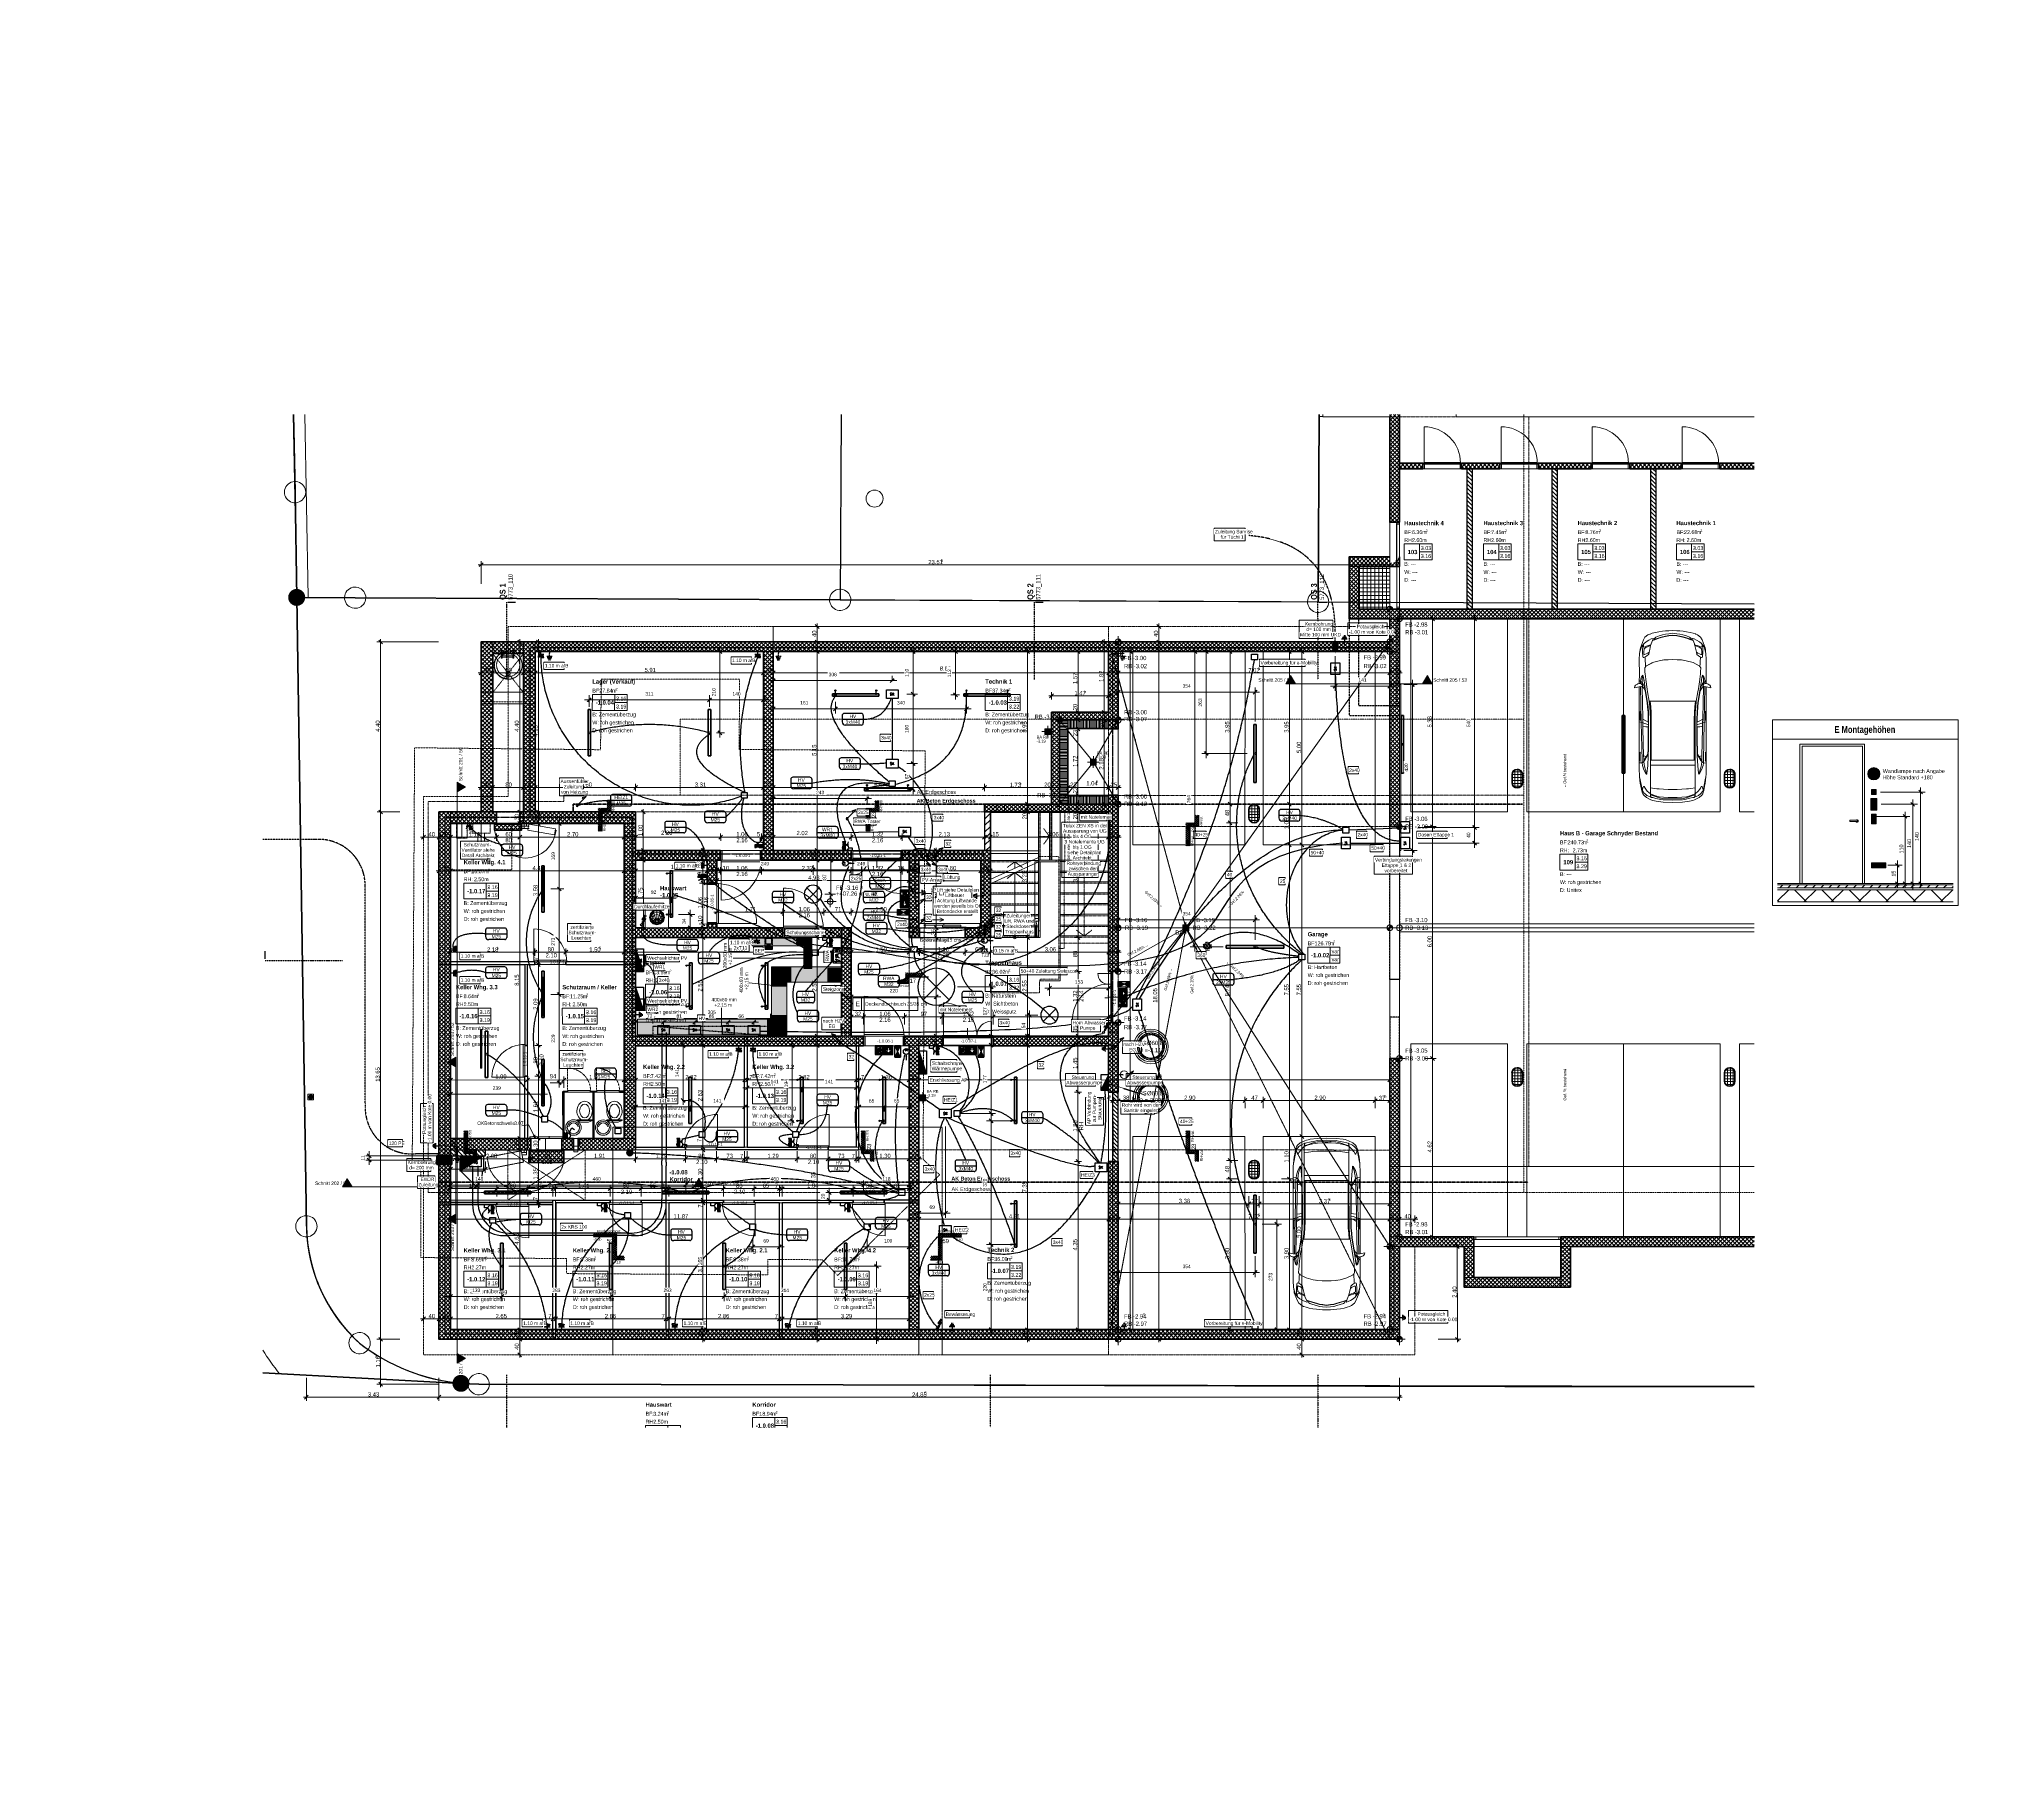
# Model space of a CAD drawing. Header units: millimetres. Extents: x -24363 to 26500, y -21894 to 23000.
import ezdxf

# ---------------------------------------------------------------- set-up
doc = ezdxf.new("R2010")
doc.units = ezdxf.units.MM
for name, pattern in [('3P_Strichpunkt_1mm', [4, 2, -1, 0, -1]), ('Achse', [25, 15, -5, 0, -5]), ('E_Leitung_Boden', [3, 2, -1]), ('IMPORT-Strich 1_1mm _3_', [2, 1, -1]), ('IMPORT-Strich 2_1mm _3_', [3, 2, -1]), ('IMPORT-Strich 3_1mm Kanten _3_', [4, 3, -1]), ('IMPORT-Strich 6_1mm', [7, 6, -1]), ('IMPORT-Strichpunkt 1_5_0_75_0_75mm _3_', [3, 1.5, -0.75, 0, -0.75]), ('IMPORT-Strichpunkt 3_1_1mm Achsen _3_', [5, 3, -1, 0, -1]), ('IMPORT-Strichpunkt 6_2_2mm Schnitt _3_', [10, 6, -2, 0, -2]), ('IMPORT-Unsichtbare Linie _3_', [10000, 0, -10000, 0, 0]), ('Verdeckt 0_75', [1.5, 0.75, -0.75])]:
    doc.linetypes.add(name, pattern=pattern)
for name, color, linetype, lineweight in [('0 Neu', 7, 'Continuous', 5), ('000 Kataster', 7, 'Continuous', 5), ('000 Kataster Abbruch', 7, 'Continuous', 5), ('000-2 Kataster Parzellenpunkte', 7, 'Continuous', 5), ('000-3 Kataster Parzellengrenzen', 7, 'Continuous', 5), ('005 Türen_Tore Neu', 7, 'Continuous', 5), ('010 Aussenwände', 7, 'Continuous', 5), ('010 Aussenwände Abbruch', 7, 'Continuous', 5), ('010 Aussenwände Bauteilschraffuren', 7, 'Continuous', 5), ('010 Aussenwände Bauteilschraffuren Neu', 7, 'Continuous', 5), ('010 Aussenwände Neu', 7, 'Continuous', 5), ('010 Fenster', 7, 'Continuous', 5), ('010 Fenster Abbruch', 7, 'Continuous', 5), ('010 Fenster Neu', 7, 'Continuous', 5), ('010 Türen', 7, 'Continuous', 5), ('010 Türen Neu', 7, 'Continuous', 5), ('015 Innenwände', 7, 'Continuous', 5), ('015 Innenwände Abbruch', 7, 'Continuous', 5), ('015 Innenwände Bauteilschraffuren', 7, 'Continuous', 5), ('015 Innenwände Bauteilschraffuren Neu', 7, 'Continuous', 5), ('015 Innenwände Neu', 7, 'Continuous', 5), ('015 Innenwände Schichttrennlinien Neu', 7, 'Continuous', 5), ('016 Trennwände Neu', 7, 'Continuous', 5), ('019 Vormauerungen Bauteilschraffuren Neu', 7, 'Continuous', 5), ('019 Vormauerungen Neu', 7, 'Continuous', 5), ('020 Stützen', 7, 'Continuous', 5), ('020 Stützen Bauteilschraffuren', 7, 'Continuous', 5), ('020 Stützen Bauteilschraffuren Neu', 7, 'Continuous', 5), ('020 Stützen Neu', 7, 'Continuous', 5), ('025 Unterzüge Neu', 7, 'Continuous', 5), ('027 Oberhalb', 7, 'Continuous', 5), ('027 Oberhalb Neu', 7, 'Continuous', 5), ('030 Bodenaufbauten', 7, 'Continuous', 5), ('030 Bodenaufbauten Neu', 7, 'Continuous', 5), ('035 Decken', 7, 'Continuous', 5), ('035 Decken Abbruch', 7, 'Continuous', 5), ('035 Decken Neu', 7, 'Continuous', 5), ('035-20 Bodeneinlagen Neu', 7, 'Continuous', 5), ('050 Geländer Neu', 7, 'Continuous', 5), ('055 Treppen Neu', 7, 'Continuous', 5), ('060 Möbel Einbau', 7, 'Continuous', 5), ('060 Möbel Einbau Neu', 7, 'Continuous', 5), ('065 Möbel Einrichtung', 7, 'Continuous', 5), ('080 Raum Innen Kontur', 7, 'Continuous', 5), ('080 Raum Innen Kontur Neu', 7, 'Continuous', 5), ('080 Raum Innen Text', 7, 'Continuous', 5), ('080 Raum Innen Text Neu', 7, 'Continuous', 5), ('080 Raum Innen Textrahmen', 7, 'Continuous', 5), ('080 Raum Innen Textrahmen Neu', 7, 'Continuous', 5), ('110 Bemassungen Ausführung Neu', 7, 'Continuous', 5), ('111 Bemassung Ausführung Koten', 7, 'Continuous', 5), ('111 Bemassung Ausführung Koten Neu', 7, 'Continuous', 5), ('160 Beschriftungen Ausführung Neu', 7, 'Continuous', 5), ('200 Schnittlinien', 7, 'Continuous', 5), ('255 Plangrafiken Neu', 7, 'Continuous', 5), ('260 Kennzeichnung Sichtbeton Neu', 7, 'Continuous', 5), ('320 Sanitär', 7, 'Continuous', 5), ('320 Sanitär Neu', 7, 'Continuous', 5), ('321 Sanitär Bemassung Neu', 7, 'Continuous', 5), ('322 Sanitär Beschriftung Neu', 7, 'Continuous', 5), ('Allgemeine Beschriftungen', 7, 'Continuous', 5), ('Allgemeines Modell', 7, 'Continuous', 5), ('Bemaßungen', 7, 'Continuous', 9), ('Bemaßungen-50', 7, 'Continuous', 9), ('Elektrische Ausstattung', 7, 'Continuous', 5), ('Elektroinstallationen', 7, 'Continuous', 5), ('Fenster', 7, 'Continuous', 5), ('Fundamente', 7, 'Continuous', 5), ('Geschossdecken', 7, 'Continuous', 5), ('HLS-Bauteile', 7, 'Continuous', 5), ('HLS-Bauteile - Beschriftungen', 7, 'Continuous', 9), ('Kabel', 7, 'Continuous', 5), ('Kabeltrasse - Beschriftungen', 7, 'Continuous', 9), ('Kabeltrassen', 7, 'Continuous', 5), ('Kabeltrassenformteile', 7, 'Continuous', 5), ('Leerrohr', 7, 'Continuous', 5), ('Leerrohrformteile', 7, 'Continuous', 5), ('Leuchten', 7, 'Continuous', 5), ('Lichtschalter', 7, 'Continuous', 5), ('Möbel', 7, 'Continuous', 5), ('Sanitärinstallationen', 7, 'Continuous', 5), ('Schnitte', 7, 'Continuous', 9), ('Stützen', 7, 'Continuous', 5), ('Text', 7, 'Continuous', 9), ('Tragwerksstützen', 7, 'Continuous', 5), ('Treppen', 7, 'Continuous', 5), ('Türen', 7, 'Continuous', 5), ('Wände', 7, 'Continuous', 5)]:
    doc.layers.add(name, color=color, linetype=linetype, lineweight=lineweight)
for name, color, linetype, lineweight, true_color in [('5773_100 Untergeschoss_dwg', 7, 'Continuous', 5, 0x767676), ('Anstieg', 7, 'Continuous', 5, 0xff7d00), ('Detailelemente', 1, 'Continuous', 25, 0xff0000), ('Linien', 7, 'Verdeckt 0_75', 5, 0xc0c0c0)]:
    doc.layers.add(name, color=color, linetype=linetype, lineweight=lineweight, true_color=true_color)
doc.styles.add('Arial', font='arial.ttf', dxfattribs={"height": 77.205882})
doc.styles.add('Arial Narrow', font='ARIALN.TTF', dxfattribs={"height": 110.000002})
doc.styles.add('Arial Narrow_1', font='ARIALN.TTF', dxfattribs={"height": 72.600002})
doc.styles.add('Arial Narrow_10', font='ARIALN.TTF', dxfattribs={"height": 109.99995})
doc.styles.add('Arial Narrow_11', font='ARIALN.TTF', dxfattribs={"height": 66})
doc.styles.add('Arial Narrow_12', font='ARIALN.TTF', dxfattribs={"width": 0.75, "height": 100})
doc.styles.add('Arial Narrow_2', font='ARIALN.TTF', dxfattribs={"height": 110})
doc.styles.add('Arial Narrow_3', font='ARIALN.TTF', dxfattribs={"height": 90})
doc.styles.add('Arial Narrow_4', font='ARIALN.TTF', dxfattribs={"height": 75})
doc.styles.add('Arial Narrow_5', font='ARIALN.TTF', dxfattribs={"height": 75.000033})
doc.styles.add('Arial Narrow_6', font='ARIALN.TTF', dxfattribs={"height": 74.886168})
doc.styles.add('Arial Narrow_7', font='ARIALN.TTF', dxfattribs={"height": 50})
doc.styles.add('Arial Narrow_8', font='ARIALN.TTF', dxfattribs={"height": 65})
doc.styles.add('Arial Narrow_9', font='ARIALN.TTF', dxfattribs={"height": 100})
doc.styles.add('Arial Narrow_B', font='ARIALNB.TTF', dxfattribs={"height": 110})
doc.styles.add('Arial Narrow_B_1', font='ARIALNB.TTF', dxfattribs={"height": 100})
doc.styles.add('Arial Narrow_B_2', font='ARIALNB.TTF', dxfattribs={"height": 150})
doc.styles.add('Arial_1', font='arial.ttf', dxfattribs={"height": 77.088675})
doc.styles.add('Arial_2', font='arial.ttf', dxfattribs={"height": 77.2059})
doc.styles.add('Arial_3', font='arial.ttf', dxfattribs={"height": 77.08872})
doc.styles.add('Arial_4', font='arial.ttf', dxfattribs={"height": 50})
doc.styles.add('Arial_5', font='arial.ttf', dxfattribs={"height": 90})
doc.styles.add('Arial_6', font='arial.ttf', dxfattribs={"width": 0.8, "height": 90})
doc.styles.add('Arial_7', font='arial.ttf', dxfattribs={"width": 0.8, "height": 125})
doc.styles.add('Arial_8', font='arial.ttf', dxfattribs={"width": 0.8, "height": 100})
doc.styles.add('Arial_B', font='ARIALBD.TTF', dxfattribs={"width": 0.8, "height": 175})
doc.dimstyles.new('Diagonal_-_1_8_mm_Arial', dxfattribs={"dimscale": 304.8, "dimtxt": 91.823346, "dimasz": 0.328084, "dimexe": 0.393701, "dimexo": 0.246063, "dimgap": 0.287073, "dimtad": 1, "dimdec": 0, "dimlfac": 0.1, "dimzin": 0, "dimdsep": 46, "dimtxsty": 'Arial_5', "dimblk1": 'OBLIQUE', "dimblk2": 'OBLIQUE', "dimsah": 1, "dimcen": 0.09, "dimdle": 0.393701, "dimadec": 3, "dimazin": 2, "dimtfac": 1, "dimtdec": 4, "dimtix": 1, "dimtmove": 0, "dimatfit": 3, "dimfxl": 1, "dimtvp": 1, "dimtfill": 1, "dimtolj": 1, "dimtzin": 0, "dimarcsym": 2})
pattern_1 = [(60.551, (0, 0), (-65.30952, 36.87365), []), (150.551, (0, 0), (36.87365, 65.30952), [])]
pattern_2 = [(330.551, (0, 0), (36.87365, 65.30952), [])]
pattern_3 = [(60.551, (0, 0), (-21.76984, 12.291216), [])]
pattern_4 = [(195.551, (0, 0), (-10.0536, 36.1272), [])]

# ---------------------------------------------------------------- blocks, each defined once
blk = doc.blocks.new('DirectShape - Modell_Elektroplaner_002-17037882-UG')
at = {"layer": 'Wände', "color": 253, "true_color": 0xa3a3a3}
for p, q in [((23177, 0), (18009, 0)), ((25345, 0), (23177, 0)), ((27440, 0), (25345, 0)), ((27440, -250), (27440, 0)), ((18009, -250), (23177, -250)), ((23177, -250), (25345, -250)), ((25345, -250), (27440, -250))]:
    blk.add_line(p, q, dxfattribs=at)
blk = doc.blocks.new('DirectShape - Wand-013-17009580-UG')
blk.add_blockref('DirectShape - Modell_Elektroplaner_002-17037882-UG', (0, 0))
blk = doc.blocks.new('DirectShape - Modell_Elektroplaner_002-17024470-UG')
at = {"layer": 'Stützen', "color": 253, "true_color": 0xa3a3a3}
for p, q in [((3, 30), (0, 0)), ((13, 59), (3, 30)), ((29, 84), (13, 59)), ((51, 106), (29, 84)), ((76, 122), (51, 106)), ((105, 132), (76, 122)), ((135, 135), (105, 132)), ((165, 132), (135, 135)), ((194, 122), (165, 132)), ((219, 106), (194, 122)), ((241, 84), (219, 106)), ((257, 59), (241, 84)), ((267, 30), (257, 59)), ((270, 0), (267, 30)), ((0, 0), (0, -210)), ((0, -210), (3, -240)), ((3, -240), (13, -269)), ((13, -269), (29, -294)), ((29, -294), (51, -316)), ((51, -316), (76, -332)), ((76, -332), (105, -342)), ((105, -342), (135, -345)), ((135, -345), (165, -342)), ((165, -342), (194, -332)), ((194, -332), (219, -316)), ((219, -316), (241, -294)), ((241, -294), (257, -269)), ((257, -269), (267, -240)), ((267, -240), (270, -210)), ((270, -210), (270, 0))]:
    blk.add_line(p, q, dxfattribs=at)
blk = doc.blocks.new('DirectShape - Stütze-003-17009587-UG')
blk.add_blockref('DirectShape - Modell_Elektroplaner_002-17024470-UG', (0, 0))
blk = doc.blocks.new('DirectShape - Modell_Elektroplaner_002-17024475-UG')
at = {"layer": 'Wände', "color": 253, "true_color": 0xa3a3a3}
for p, q in [((3635, 0), (0, 0)), ((0, 0), (0, -145)), ((0, -145), (3635, -145)), ((3635, -145), (3635, 0))]:
    blk.add_line(p, q, dxfattribs=at)
blk = doc.blocks.new('DirectShape - Wand-010-17009599-UG')
blk.add_blockref('DirectShape - Modell_Elektroplaner_002-17024475-UG', (0, 0))
blk = doc.blocks.new('DirectShape - Modell_Elektroplaner_002-17024476-UG')
at = {"layer": 'Geschossdecken', "color": 251, "true_color": 0x666666}
for p, q in [((4790, 70), (4790, 300)), ((4790, 0), (2880, 0))]:
    blk.add_line(p, q, dxfattribs=at)
blk = doc.blocks.new('DirectShape - Decke-003-17009602-UG')
blk.add_blockref('DirectShape - Modell_Elektroplaner_002-17024476-UG', (0, 0))
blk = doc.blocks.new('DirectShape - Modell_Elektroplaner_002-17036321-UG')
at = {"layer": 'Wände', "color": 253, "true_color": 0xa3a3a3}
for p, q in [((6130, 0), (5880, 0)), ((6130, -250), (6130, 0)), ((4560, 0), (0, 0)), ((0, 0), (0, -250)), ((0, -250), (4560, -250)), ((4560, -250), (4560, 0)), ((5880, 0), (5880, -250)), ((5880, -250), (6130, -250))]:
    blk.add_line(p, q, dxfattribs=at)
blk = doc.blocks.new('DirectShape - Wand-035-17037883-UG')
blk.add_blockref('DirectShape - Modell_Elektroplaner_002-17036321-UG', (0, 0))
blk = doc.blocks.new('DirectShape - Modell_Elektroplaner_002-17024483-UG')
at = {"layer": 'Wände', "color": 253, "true_color": 0xa3a3a3}
for p, q in [((2800, 250), (0, 250)), ((0, 250), (0, 0)), ((0, 0), (2800, 0)), ((2800, 0), (2800, 250))]:
    blk.add_line(p, q, dxfattribs=at)
blk = doc.blocks.new('DirectShape - Wand-035-17009617-UG')
blk.add_blockref('DirectShape - Modell_Elektroplaner_002-17024483-UG', (0, 0))
blk = doc.blocks.new('DirectShape - Modell_Elektroplaner_002-17037885-UG')
at = {"layer": 'Wände', "color": 253, "true_color": 0xa3a3a3}
for p, q in [((2280, 250), (0, 250)), ((0, 250), (0, 0)), ((2280, 0), (2280, 250)), ((5920, 250), (3600, 250)), ((3600, 250), (3600, 0)), ((5920, 0), (5920, 250)), ((9180, 250), (6980, 250)), ((6980, 250), (6980, 0)), ((6980, 0), (9180, 0)), ((9180, 0), (9180, 250)), ((0, 0), (2280, 0)), ((3600, 0), (5920, 0))]:
    blk.add_line(p, q, dxfattribs=at)
blk = doc.blocks.new('DirectShape - Wand-035-17009629-UG')
blk.add_blockref('DirectShape - Modell_Elektroplaner_002-17037885-UG', (0, 0))
blk = doc.blocks.new('DirectShape - Modell_Elektroplaner_002-17024528-UG')
at = {"layer": 'Wände', "color": 253, "true_color": 0xa3a3a3}
for p, q in [((2250, 0), (0, 0)), ((0, 0), (0, -250)), ((2250, -250), (2250, 0)), ((0, -250), (2250, -250))]:
    blk.add_line(p, q, dxfattribs=at)
blk = doc.blocks.new('DirectShape - Wand-035-17037887-UG')
blk.add_blockref('DirectShape - Modell_Elektroplaner_002-17024528-UG', (0, 0))
blk = doc.blocks.new('DirectShape - Modell_Elektroplaner_002-17024532-UG')
at = {"layer": 'Wände', "color": 253, "true_color": 0xa3a3a3}
for p, q in [((3635, 0), (0, 0)), ((3635, -145), (3635, 0)), ((0, 0), (0, -145)), ((0, -145), (3635, -145))]:
    blk.add_line(p, q, dxfattribs=at)
blk = doc.blocks.new('DirectShape - Wand-010-17009660-UG')
blk.add_blockref('DirectShape - Modell_Elektroplaner_002-17024532-UG', (0, 0))
blk = doc.blocks.new('DirectShape - Modell_Elektroplaner_002-17024533-UG')
at = {"layer": 'Wände', "color": 253, "true_color": 0xa3a3a3}
for p, q in [((4700, 0), (300, 0)), ((300, 0), (300, -300)), ((4700, -300), (4700, 0)), ((300, -300), (4700, -300))]:
    blk.add_line(p, q, dxfattribs=at)
blk = doc.blocks.new('DirectShape - Wand-013-17019986-UG')
blk.add_blockref('DirectShape - Modell_Elektroplaner_002-17024533-UG', (0, 0))
blk = doc.blocks.new('DirectShape - Modell_Elektroplaner_002-17037888-UG')
at = {"layer": 'Wände', "color": 253, "true_color": 0xa3a3a3}
for p, q in [((3810, 250), (0, 250)), ((0, 250), (0, 0)), ((0, 0), (3810, 0)), ((3810, 0), (3810, 250)), ((5330, 250), (4870, 250)), ((4870, 250), (4870, 0)), ((4870, 0), (5330, 0)), ((5330, 0), (5330, 250))]:
    blk.add_line(p, q, dxfattribs=at)
blk = doc.blocks.new('DirectShape - Wand-035-17009666-UG')
blk.add_blockref('DirectShape - Modell_Elektroplaner_002-17037888-UG', (0, 0))
blk = doc.blocks.new('DirectShape - Modell_Elektroplaner_002-17037889-UG')
at = {"layer": 'Wände', "color": 253, "true_color": 0xa3a3a3}
for p, q in [((2950, 0), (2300, 0)), ((2300, 0), (2300, -70)), ((2950, -70), (2950, 0)), ((1500, 0), (0, 0)), ((0, 0), (0, -70)), ((0, -70), (1500, -70)), ((1500, -70), (1500, 0)), ((2300, -70), (2950, -70))]:
    blk.add_line(p, q, dxfattribs=at)
blk = doc.blocks.new('DirectShape - Wand-019-17037890-UG')
blk.add_blockref('DirectShape - Modell_Elektroplaner_002-17037889-UG', (0, 0))
blk = doc.blocks.new('DirectShape - Modell_Elektroplaner_002-17024542-UG')
at = {"layer": 'Wände', "color": 253, "true_color": 0xa3a3a3}
for p, q in [((24555, 0), (0, 0)), ((0, 0), (0, -250)), ((24555, -250), (24555, 0)), ((0, -250), (24555, -250))]:
    blk.add_line(p, q, dxfattribs=at)
blk = doc.blocks.new('DirectShape - Wand-013-17009677-UG')
blk.add_blockref('DirectShape - Modell_Elektroplaner_002-17024542-UG', (0, 0))
blk = doc.blocks.new('DirectShape - Modell_Elektroplaner_002-17037895-UG')
at = {"layer": 'Wände', "color": 253, "true_color": 0xa3a3a3}
for p, q in [((800, 0), (0, 0)), ((0, 0), (0, -70)), ((800, -70), (800, 0)), ((3690, 0), (1600, 0)), ((1600, 0), (1600, -70)), ((3690, -70), (3690, 0)), ((5780, 0), (4490, 0)), ((4490, 0), (4490, -70)), ((5780, -70), (5780, 0)), ((0, -70), (800, -70)), ((1600, -70), (3690, -70)), ((4490, -70), (5780, -70))]:
    blk.add_line(p, q, dxfattribs=at)
blk = doc.blocks.new('DirectShape - Wand-012-17032039-UG')
blk.add_blockref('DirectShape - Modell_Elektroplaner_002-17037895-UG', (0, 0))
blk = doc.blocks.new('DirectShape - Modell_Elektroplaner_002-17024578-UG')
at = {"layer": 'Wände', "color": 253, "true_color": 0xa3a3a3}
for p, q in [((2001, 250), (0, 250)), ((0, 250), (0, 0)), ((2001, 0), (2001, 250)), ((0, 0), (2001, 0))]:
    blk.add_line(p, q, dxfattribs=at)
blk = doc.blocks.new('DirectShape - Wand-035-17024579-UG')
blk.add_blockref('DirectShape - Modell_Elektroplaner_002-17024578-UG', (0, 0))
blk = doc.blocks.new('DirectShape - Modell_Elektroplaner_002-17024586-UG')
at = {"layer": 'Wände', "color": 253, "true_color": 0xa3a3a3}
for p, q in [((2000, 250), (250, 250)), ((250, 250), (250, 0)), ((2000, 0), (2000, 250)), ((250, 0), (2000, 0))]:
    blk.add_line(p, q, dxfattribs=at)
blk = doc.blocks.new('DirectShape - Wand-035-17024587-UG')
blk.add_blockref('DirectShape - Modell_Elektroplaner_002-17024586-UG', (0, 0))
blk = doc.blocks.new('DirectShape - Modell_Elektroplaner_002-17024591-UG')
at = {"layer": 'Wände', "color": 253, "true_color": 0xa3a3a3}
for p, q in [((0, -193), (0, -250)), ((0, -250), (1733, -250)), ((1733, -250), (1733, -193))]:
    blk.add_line(p, q, dxfattribs=at)
blk = doc.blocks.new('DirectShape - Wand-010-17009734-UG')
blk.add_blockref('DirectShape - Modell_Elektroplaner_002-17024591-UG', (0, 0))
blk = doc.blocks.new('DirectShape - Modell_Elektroplaner_002-17037903-UG')
at = {"layer": 'Wände', "color": 253, "true_color": 0xa3a3a3}
for p, q in [((5287, 0), (2500, 0)), ((2500, 0), (2500, -250)), ((2500, -250), (5287, -250))]:
    blk.add_line(p, q, dxfattribs=at)
at = {"layer": 'Wände', "color": 251, "true_color": 0x666666}
blk.add_line((250, 0), (1350, 0), dxfattribs=at)
blk = doc.blocks.new('DirectShape - Wand-010-17009737-UG')
blk.add_blockref('DirectShape - Modell_Elektroplaner_002-17037903-UG', (0, 0))
blk = doc.blocks.new('DirectShape - Modell_Elektroplaner_002-17024608-UG')
at = {"layer": 'Wände', "color": 253, "true_color": 0xa3a3a3}
for p, q in [((1100, 0), (300, 0)), ((300, 0), (300, -300)), ((300, -300), (1100, -300)), ((1100, -300), (1100, 0))]:
    blk.add_line(p, q, dxfattribs=at)
blk = doc.blocks.new('DirectShape - Fluchtröhre-17020012-UG')
blk.add_blockref('DirectShape - Modell_Elektroplaner_002-17024608-UG', (0, 0))
blk = doc.blocks.new('DirectShape - Modell_Elektroplaner_002-17024623-UG')
at = {"layer": 'Wände', "color": 253, "true_color": 0xa3a3a3}
for p, q in [((70, 0), (70, -70)), ((3600, 0), (70, 0)), ((70, -70), (3600, -70)), ((3600, -70), (3600, 0))]:
    blk.add_line(p, q, dxfattribs=at)
blk = doc.blocks.new('DirectShape - Wand-012-17009774-UG')
blk.add_blockref('DirectShape - Modell_Elektroplaner_002-17024623-UG', (0, 0))
blk = doc.blocks.new('DirectShape - Modell_Elektroplaner_002-17037910-UG')
at = {"layer": 'Wände', "color": 253, "true_color": 0xa3a3a3}
for p, q in [((0, -323), (0, -380)), ((0, -380), (5961, -380))]:
    blk.add_line(p, q, dxfattribs=at)
blk = doc.blocks.new('DirectShape - Wand-010-17009777-UG')
blk.add_blockref('DirectShape - Modell_Elektroplaner_002-17037910-UG', (0, 0))
blk = doc.blocks.new('DirectShape - Modell_Elektroplaner_002-17024629-UG')
at = {"layer": 'Wände', "color": 253, "true_color": 0xa3a3a3}
for p, q in [((1050, 0), (0, 0)), ((0, 0), (0, -250)), ((1050, -250), (1050, 0)), ((0, -250), (1050, -250))]:
    blk.add_line(p, q, dxfattribs=at)
blk = doc.blocks.new('DirectShape - Wand-009-17009785-UG')
blk.add_blockref('DirectShape - Modell_Elektroplaner_002-17024629-UG', (0, 0))
blk = doc.blocks.new('DirectShape - Modell_Elektroplaner_002-17024632-UG')
at = {"layer": 'Wände', "color": 253, "true_color": 0xa3a3a3}
for p, q in [((1300, 250), (250, 250)), ((250, 250), (250, 0)), ((250, 0), (1300, 0)), ((1300, 0), (1300, 250))]:
    blk.add_line(p, q, dxfattribs=at)
blk = doc.blocks.new('DirectShape - Wand-009-17009794-UG')
blk.add_blockref('DirectShape - Modell_Elektroplaner_002-17024632-UG', (0, 0))
blk = doc.blocks.new('DirectShape - Freifläche-005-17009806-UG')
at = {"layer": 'Geschossdecken', "color": 251, "true_color": 0x666666}
blk.add_line((250, 8250), (0, 8250), dxfattribs=at)
blk = doc.blocks.new('DirectShape - Modell_Elektroplaner_002-17024675-UG')
at = {"layer": 'Stützen', "color": 253, "true_color": 0xa3a3a3}
for p, q in [((3, 30), (0, 0)), ((13, 59), (3, 30)), ((29, 84), (13, 59)), ((51, 106), (29, 84)), ((76, 122), (51, 106)), ((105, 132), (76, 122)), ((135, 135), (105, 132)), ((165, 132), (135, 135)), ((194, 122), (165, 132)), ((219, 106), (194, 122)), ((241, 84), (219, 106)), ((257, 59), (241, 84)), ((267, 30), (257, 59)), ((270, 0), (267, 30)), ((270, -210), (270, 0)), ((0, 0), (0, -210)), ((0, -210), (3, -240)), ((3, -240), (13, -269)), ((13, -269), (29, -294)), ((29, -294), (51, -316)), ((51, -316), (76, -332)), ((76, -332), (105, -342)), ((105, -342), (135, -345)), ((135, -345), (165, -342)), ((165, -342), (194, -332)), ((194, -332), (219, -316)), ((219, -316), (241, -294)), ((241, -294), (257, -269)), ((257, -269), (267, -240)), ((267, -240), (270, -210))]:
    blk.add_line(p, q, dxfattribs=at)
blk = doc.blocks.new('DirectShape - Stütze-003-17009832-UG')
blk.add_blockref('DirectShape - Modell_Elektroplaner_002-17024675-UG', (0, 0))
blk = doc.blocks.new('DirectShape - Modell_Elektroplaner_002-17037912-UG')
at = {"layer": 'Wände', "color": 253, "true_color": 0xa3a3a3}
for p, q in [((1450, 0), (-100, 0)), ((-100, 0), (-100, -250)), ((-100, -250), (1450, -250)), ((1450, -250), (1450, 0)), ((7600, 0), (3250, 0)), ((3250, 0), (3250, -250)), ((3250, -250), (7600, -250)), ((7600, -250), (7600, 0))]:
    blk.add_line(p, q, dxfattribs=at)
blk = doc.blocks.new('DirectShape - Wand-035-17036350-UG')
blk.add_blockref('DirectShape - Modell_Elektroplaner_002-17037912-UG', (0, 0))
blk = doc.blocks.new('DirectShape - Modell_Elektroplaner_002-17037921-UG')
at = {"layer": 'Wände', "color": 253, "true_color": 0xa3a3a3}
for p, q in [((2091, 0), (0, 0)), ((2091, -70), (2091, 0)), ((4800, 0), (2891, 0)), ((2891, 0), (2891, -70)), ((4800, -70), (4800, 0)), ((0, 0), (0, -70)), ((0, -70), (2091, -70)), ((2891, -70), (4800, -70))]:
    blk.add_line(p, q, dxfattribs=at)
blk = doc.blocks.new('DirectShape - Wand-019-17009948-UG')
blk.add_blockref('DirectShape - Modell_Elektroplaner_002-17037921-UG', (0, 0))
blk = doc.blocks.new('DirectShape - Modell_Elektroplaner_002-17024785-UG')
at = {"layer": 'Wände', "color": 253, "true_color": 0xa3a3a3}
for p, q in [((4700, 300), (0, 300)), ((0, 300), (0, 0)), ((0, 0), (4700, 0)), ((4700, 0), (4700, 300))]:
    blk.add_line(p, q, dxfattribs=at)
blk = doc.blocks.new('DirectShape - Wand-035-17009951-UG')
blk.add_blockref('DirectShape - Modell_Elektroplaner_002-17024785-UG', (0, 0))
blk = doc.blocks.new('DirectShape - Modell_Elektroplaner_002-17024786-UG')
at = {"layer": 'Wände', "color": 253, "true_color": 0xa3a3a3}
for p, q in [((1350, 0), (0, 0)), ((0, 0), (0, -250)), ((0, -250), (1350, -250)), ((1350, -250), (1350, 0))]:
    blk.add_line(p, q, dxfattribs=at)
blk = doc.blocks.new('DirectShape - Wand-009-17009954-UG')
blk.add_blockref('DirectShape - Modell_Elektroplaner_002-17024786-UG', (0, 0))
blk = doc.blocks.new('DirectShape - Modell_Elektroplaner_002-17024804-UG')
at = {"layer": 'Wände', "color": 253, "true_color": 0xa3a3a3}
for p, q in [((0, 250), (0, 0)), ((5150, 250), (0, 250)), ((0, 0), (5150, 0)), ((5150, 0), (5150, 250))]:
    blk.add_line(p, q, dxfattribs=at)
blk = doc.blocks.new('DirectShape - Wand-035-17009992-UG')
blk.add_blockref('DirectShape - Modell_Elektroplaner_002-17024804-UG', (0, 0))
blk = doc.blocks.new('DirectShape - Modell_Elektroplaner_002-17024816-UG')
at = {"layer": 'Wände', "color": 253, "true_color": 0xa3a3a3}
for p, q in [((0, 0), (0, -300)), ((13650, 0), (0, 0)), ((13650, -300), (13650, 0)), ((0, -300), (13650, -300))]:
    blk.add_line(p, q, dxfattribs=at)
blk = doc.blocks.new('DirectShape - Wand-013-17010005-UG')
blk.add_blockref('DirectShape - Modell_Elektroplaner_002-17024816-UG', (0, 0))
blk = doc.blocks.new('DirectShape - Modell_Elektroplaner_002-17024818-UG')
at = {"layer": 'Wände', "color": 253, "true_color": 0xa3a3a3}
for p, q in [((7600, 0), (250, 0)), ((250, 0), (250, -250)), ((250, -250), (7600, -250)), ((7600, -250), (7600, 0))]:
    blk.add_line(p, q, dxfattribs=at)
blk = doc.blocks.new('DirectShape - Wand-035-17010011-UG')
blk.add_blockref('DirectShape - Modell_Elektroplaner_002-17024818-UG', (0, 0))
blk = doc.blocks.new('DirectShape - Modell_Elektroplaner_002-17024822-UG')
at = {"layer": 'Wände', "color": 253, "true_color": 0xa3a3a3}
for p, q in [((2000, 250), (250, 250)), ((250, 250), (250, 0)), ((2000, 0), (2000, 250)), ((250, 0), (2000, 0))]:
    blk.add_line(p, q, dxfattribs=at)
blk = doc.blocks.new('DirectShape - Wand-035-17036358-UG')
blk.add_blockref('DirectShape - Modell_Elektroplaner_002-17024822-UG', (0, 0))
blk = doc.blocks.new('DirectShape - Modell_Elektroplaner_002-17024828-UG')
at = {"layer": 'Wände', "color": 253, "true_color": 0xa3a3a3}
for p, q in [((2400, 0), (250, 0)), ((250, 0), (250, -250)), ((2400, -250), (2400, 0)), ((250, -250), (2400, -250))]:
    blk.add_line(p, q, dxfattribs=at)
blk = doc.blocks.new('DirectShape - Wand-013-17010040-UG')
blk.add_blockref('DirectShape - Modell_Elektroplaner_002-17024828-UG', (0, 0))
blk = doc.blocks.new('DirectShape - Modell_Elektroplaner_002-17024829-UG')
at = {"layer": 'Wände', "color": 253, "true_color": 0xa3a3a3}
for p, q in [((70, 0), (70, -70)), ((3600, 0), (70, 0)), ((70, -70), (3600, -70)), ((3600, -70), (3600, 0))]:
    blk.add_line(p, q, dxfattribs=at)
blk = doc.blocks.new('DirectShape - Wand-012-17010043-UG')
blk.add_blockref('DirectShape - Modell_Elektroplaner_002-17024829-UG', (0, 0))
blk = doc.blocks.new('DirectShape - Modell_Elektroplaner_002-17024833-UG')
at = {"layer": 'Wände', "color": 253, "true_color": 0xa3a3a3}
for p, q in [((0, 70), (0, 0)), ((3600, 70), (0, 70)), ((3600, 0), (3600, 70)), ((0, 0), (3600, 0))]:
    blk.add_line(p, q, dxfattribs=at)
blk = doc.blocks.new('DirectShape - Wand-012-17037938-UG')
blk.add_blockref('DirectShape - Modell_Elektroplaner_002-17024833-UG', (0, 0))
blk = doc.blocks.new('DirectShape - Modell_Elektroplaner_002-17037944-UG')
at = {"layer": 'Wände', "color": 253, "true_color": 0xa3a3a3}
for p, q in [((1335, 300), (300, 300)), ((300, 300), (300, 0)), ((300, 0), (1335, 0)), ((1490, 300), (1335, 300)), ((1335, 0), (1490, 0)), ((1490, 0), (1490, 300)), ((2090, 300), (2090, 0)), ((2102, 300), (2090, 300)), ((2090, 0), (2102, 0)), ((2190, 300), (2102, 300)), ((2102, 0), (2190, 0)), ((2190, 0), (2190, 300))]:
    blk.add_line(p, q, dxfattribs=at)
at = {"layer": 'Wände', "color": 251, "true_color": 0x666666}
for p, q in [((2090, 300), (1490, 300)), ((1490, 0), (2090, 0))]:
    blk.add_line(p, q, dxfattribs=at)
blk = doc.blocks.new('DirectShape - Wand-013-17010054-UG')
blk.add_blockref('DirectShape - Modell_Elektroplaner_002-17037944-UG', (0, 0))
blk = doc.blocks.new('DirectShape - Modell_Elektroplaner_002-17024896-UG')
at = {"layer": 'Wände', "color": 253, "true_color": 0xa3a3a3}
for p, q in [((2600, 300), (0, 300)), ((0, 300), (0, 0)), ((0, 0), (2600, 0)), ((2600, 0), (2600, 300))]:
    blk.add_line(p, q, dxfattribs=at)
blk = doc.blocks.new('DirectShape - Wand-035-17010106-UG')
blk.add_blockref('DirectShape - Modell_Elektroplaner_002-17024896-UG', (0, 0))
blk = doc.blocks.new('DirectShape - Modell_Elektroplaner_002-17024900-UG')
at = {"layer": 'Wände', "color": 253, "true_color": 0xa3a3a3}
for p, q in [((0, 0), (0, -150)), ((700, 0), (0, 0)), ((700, -150), (700, 0)), ((0, -150), (700, -150))]:
    blk.add_line(p, q, dxfattribs=at)
blk = doc.blocks.new('DirectShape - Wand-013-17010109-UG')
blk.add_blockref('DirectShape - Modell_Elektroplaner_002-17024900-UG', (0, 0))
blk = doc.blocks.new('DirectShape - Modell_Elektroplaner_002-17037950-UG')
at = {"layer": 'Wände', "color": 253, "true_color": 0xa3a3a3}
for p, q in [((1247, 0), (0, 0)), ((0, 0), (0, -300)), ((1559, 0), (1247, 0)), ((1659, 0), (1559, 0)), ((1910, 0), (1659, 0)), ((1910, -300), (1910, 0)), ((4790, 0), (3429, 0)), ((4790, -300), (4790, 0)), ((0, -300), (1247, -300)), ((1247, -300), (1559, -300)), ((1559, -300), (1659, -300)), ((3429, 0), (2710, 0)), ((2710, 0), (2710, -300)), ((2710, -300), (3429, -300)), ((3429, -300), (4790, -300))]:
    blk.add_line(p, q, dxfattribs=at)
at = {"layer": 'Wände', "color": 251, "true_color": 0x666666}
for p, q in [((0, 0), (0, 0)), ((1860, -300), (1659, -300)), ((1885, -300), (1880, -300))]:
    blk.add_line(p, q, dxfattribs=at)
blk = doc.blocks.new('DirectShape - Wand-037-17010112-UG')
blk.add_blockref('DirectShape - Modell_Elektroplaner_002-17037950-UG', (0, 0))
blk = doc.blocks.new('DirectShape - Modell_Elektroplaner_002-17037951-UG')
at = {"layer": 'Wände', "color": 253, "true_color": 0xa3a3a3}
for p, q in [((95, 0), (-20, 0)), ((95, -20), (95, 0)), ((845, 0), (695, 0)), ((845, -20), (845, 0)), ((-20, 0), (-20, -20)), ((-20, -20), (95, -20)), ((695, 0), (695, -20)), ((695, -20), (845, -20)), ((1560, 0), (1445, 0)), ((1445, 0), (1445, -20)), ((1445, -20), (1560, -20)), ((1560, -20), (1560, 0))]:
    blk.add_line(p, q, dxfattribs=at)
blk = doc.blocks.new('DirectShape - Wand-008-17020108-UG')
blk.add_blockref('DirectShape - Modell_Elektroplaner_002-17037951-UG', (0, 0))
blk = doc.blocks.new('DirectShape - Modell_Elektroplaner_002-17024906-UG')
at = {"layer": 'Wände', "color": 253, "true_color": 0xa3a3a3}
for p, q in [((20, 10), (20, -10)), ((1220, 10), (20, 10)), ((1220, -10), (1220, 10)), ((20, -10), (1220, -10))]:
    blk.add_line(p, q, dxfattribs=at)
blk = doc.blocks.new('DirectShape - Wand-009-17020110-UG')
blk.add_blockref('DirectShape - Modell_Elektroplaner_002-17024906-UG', (0, 0))
blk = doc.blocks.new('DirectShape - Modell_Elektroplaner_002-17024923-UG')
at = {"layer": 'Wände', "color": 253, "true_color": 0xa3a3a3}
for p, q in [((70, 0), (70, -70)), ((2950, 0), (70, 0)), ((2950, -70), (2950, 0)), ((70, -70), (2950, -70))]:
    blk.add_line(p, q, dxfattribs=at)
blk = doc.blocks.new('DirectShape - Wand-013-17032121-UG')
blk.add_blockref('DirectShape - Modell_Elektroplaner_002-17024923-UG', (0, 0))
blk = doc.blocks.new('DirectShape - Modell_Elektroplaner_002-17024924-UG')
at = {"layer": 'Wände', "color": 253, "true_color": 0xa3a3a3}
for p, q in [((0, 0), (0, -250)), ((9181, 0), (0, 0)), ((0, -250), (9181, -250))]:
    blk.add_line(p, q, dxfattribs=at)
blk = doc.blocks.new('DirectShape - Wand-010-17010142-UG')
blk.add_blockref('DirectShape - Modell_Elektroplaner_002-17024924-UG', (0, 0))
blk = doc.blocks.new('DirectShape - Modell_Elektroplaner_002-17024932-UG')
at = {"layer": 'Wände', "color": 253, "true_color": 0xa3a3a3}
for p, q in [((0, 0), (0, -300)), ((8150, 0), (0, 0)), ((0, -300), (8150, -300)), ((8150, -300), (8150, 0))]:
    blk.add_line(p, q, dxfattribs=at)
blk = doc.blocks.new('DirectShape - Wand-035-17010160-UG')
blk.add_blockref('DirectShape - Modell_Elektroplaner_002-17024932-UG', (0, 0))
blk = doc.blocks.new('DirectShape - Modell_Elektroplaner_002-17024938-UG')
at = {"layer": 'Wände', "color": 253, "true_color": 0xa3a3a3}
for p, q in [((1050, 0), (250, 0)), ((250, 0), (250, -250)), ((250, -250), (1050, -250)), ((1050, -250), (1050, 0))]:
    blk.add_line(p, q, dxfattribs=at)
blk = doc.blocks.new('DirectShape - Wand-009-17010171-UG')
blk.add_blockref('DirectShape - Modell_Elektroplaner_002-17024938-UG', (0, 0))
blk = doc.blocks.new('DirectShape - Modell_Elektroplaner_002-17025002-UG')
at = {"layer": 'Wände', "color": 253, "true_color": 0xa3a3a3}
for p, q in [((2750, 0), (250, 0)), ((250, 0), (250, -250)), ((2750, -250), (2750, 0)), ((250, -250), (2750, -250))]:
    blk.add_line(p, q, dxfattribs=at)
blk = doc.blocks.new('DirectShape - Wand-009-17010236-UG')
blk.add_blockref('DirectShape - Modell_Elektroplaner_002-17025002-UG', (0, 0))
blk = doc.blocks.new('DirectShape - Modell_Elektroplaner_002-17037963-UG')
at = {"layer": 'Wände', "color": 253, "true_color": 0xa3a3a3}
for p, q in [((1807, 0), (0, 0)), ((0, 0), (0, -70)), ((1807, -70), (1807, 0)), ((5090, 0), (2607, 0)), ((2607, 0), (2607, -70)), ((5090, -70), (5090, 0)), ((0, -70), (1807, -70)), ((2607, -70), (5090, -70))]:
    blk.add_line(p, q, dxfattribs=at)
blk = doc.blocks.new('DirectShape - Wand-019-17010286-UG')
blk.add_blockref('DirectShape - Modell_Elektroplaner_002-17037963-UG', (0, 0))
blk = doc.blocks.new('DirectShape - Freifläche-005-17036397-UG')
at = {"layer": 'Fundamente', "color": 251, "true_color": 0x666666}
for p, q in [((230, 16145), (880, 15340)), ((880, 15340), (1388, 16199)), ((1525, 14480), (1525, 16199)), ((1525, 14250), (1526, 15877)), ((230, 14535), (880, 15340)), ((880, 15340), (1389, 14480)), ((1525, 14250), (1526, 14249)), ((1275, 6800), (1275, 5000))]:
    blk.add_line(p, q, dxfattribs=at)
blk = doc.blocks.new('DirectShape - Modell_Elektroplaner_002-17025030-UG')
at = {"layer": 'Wände', "color": 253, "true_color": 0xa3a3a3}
for p, q in [((0, 0), (0, -145)), ((1500, 0), (0, 0)), ((1500, -145), (1500, 0)), ((0, -145), (1500, -145))]:
    blk.add_line(p, q, dxfattribs=at)
blk = doc.blocks.new('DirectShape - Wand-019-17036398-UG')
blk.add_blockref('DirectShape - Modell_Elektroplaner_002-17025030-UG', (0, 0))
blk = doc.blocks.new('DirectShape - Modell_Elektroplaner_002-17025035-UG')
at = {"layer": 'Wände', "color": 253, "true_color": 0xa3a3a3}
for p, q in [((70, 70), (70, 0)), ((2950, 70), (70, 70)), ((70, 0), (2950, 0)), ((2950, 0), (2950, 70))]:
    blk.add_line(p, q, dxfattribs=at)
blk = doc.blocks.new('DirectShape - Wand-013-17032149-UG')
blk.add_blockref('DirectShape - Modell_Elektroplaner_002-17025035-UG', (0, 0))
blk = doc.blocks.new('DirectShape - Modell_Elektroplaner_002-17025037-UG')
at = {"layer": 'Wände', "color": 253, "true_color": 0xa3a3a3}
for p, q in [((1750, 380), (0, 380)), ((0, 380), (0, 323)), ((1750, 323), (1750, 380))]:
    blk.add_line(p, q, dxfattribs=at)
blk = doc.blocks.new('DirectShape - Wand-010-17010306-UG')
blk.add_blockref('DirectShape - Modell_Elektroplaner_002-17025037-UG', (0, 0))
blk = doc.blocks.new('DirectShape - Modell_Elektroplaner_002-17025041-UG')
at = {"layer": 'Wände', "color": 253, "true_color": 0xa3a3a3}
for p, q in [((20, 0), (20, -20)), ((1220, 0), (20, 0)), ((1220, -20), (1220, 0)), ((20, -20), (1220, -20))]:
    blk.add_line(p, q, dxfattribs=at)
blk = doc.blocks.new('DirectShape - Wand-009-17020175-UG')
blk.add_blockref('DirectShape - Modell_Elektroplaner_002-17025041-UG', (0, 0))
blk = doc.blocks.new('DirectShape - Modell_Elektroplaner_002-17025056-UG')
at = {"layer": 'Wände', "color": 253, "true_color": 0xa3a3a3}
for p, q in [((0, 0), (0, -250)), ((1050, 0), (0, 0)), ((1050, -250), (1050, 0)), ((0, -250), (1050, -250))]:
    blk.add_line(p, q, dxfattribs=at)
blk = doc.blocks.new('DirectShape - Wand-009-17010336-UG')
blk.add_blockref('DirectShape - Modell_Elektroplaner_002-17025056-UG', (0, 0))
blk = doc.blocks.new('DirectShape - Modell_Elektroplaner_002-17025057-UG')
at = {"layer": 'Wände', "color": 253, "true_color": 0xa3a3a3}
for p, q in [((3635, 0), (0, 0)), ((0, 0), (0, -145)), ((0, -145), (3635, -145)), ((3635, -145), (3635, 0))]:
    blk.add_line(p, q, dxfattribs=at)
blk = doc.blocks.new('DirectShape - Wand-010-17010339-UG')
blk.add_blockref('DirectShape - Modell_Elektroplaner_002-17025057-UG', (0, 0))
blk = doc.blocks.new('DirectShape - Modell_Elektroplaner_002-17025077-UG')
at = {"layer": 'Wände', "color": 253, "true_color": 0xa3a3a3}
for p, q in [((0, 0), (0, -300)), ((900, 0), (0, 0)), ((0, -300), (900, -300)), ((900, -300), (900, 0))]:
    blk.add_line(p, q, dxfattribs=at)
blk = doc.blocks.new('DirectShape - Wand-035-17010366-UG')
blk.add_blockref('DirectShape - Modell_Elektroplaner_002-17025077-UG', (0, 0))
blk = doc.blocks.new('DirectShape - Modell_Elektroplaner_002-17025082-UG')
at = {"layer": 'Wände', "color": 253, "true_color": 0xa3a3a3}
for p, q in [((0, 0), (0, -250)), ((3130, 0), (0, 0)), ((0, -250), (3130, -250)), ((3130, -250), (3130, 0))]:
    blk.add_line(p, q, dxfattribs=at)
blk = doc.blocks.new('DirectShape - Wand-010-17010382-UG')
blk.add_blockref('DirectShape - Modell_Elektroplaner_002-17025082-UG', (0, 0))
blk = doc.blocks.new('DirectShape - Modell_Elektroplaner_002-17037974-UG')
at = {"layer": 'Wände', "color": 253, "true_color": 0xa3a3a3}
for p, q in [((270, 250), (0, 250)), ((0, 250), (0, 0)), ((0, 0), (270, 0)), ((270, 0), (270, 250)), ((2100, 250), (1450, 250)), ((1450, 250), (1450, 0)), ((1450, 0), (2100, 0)), ((2100, 0), (2100, 250))]:
    blk.add_line(p, q, dxfattribs=at)
blk = doc.blocks.new('DirectShape - Wand-035-17032163-UG')
blk.add_blockref('DirectShape - Modell_Elektroplaner_002-17037974-UG', (0, 0))
blk = doc.blocks.new('DirectShape - Modell_Elektroplaner_002-17037975-UG')
at = {"layer": 'Wände', "color": 253, "true_color": 0xa3a3a3}
for p, q in [((610, 0), (0, 0)), ((0, 0), (0, -145)), ((610, -145), (610, 0)), ((2600, 0), (1610, 0)), ((1610, 0), (1610, -145)), ((4960, 0), (3600, 0)), ((3600, 0), (3600, -145)), ((4960, -145), (4960, 0)), ((7290, 0), (5960, 0)), ((7290, -145), (7290, 0)), ((9181, 0), (8290, 0)), ((8290, 0), (8290, -145)), ((0, -145), (610, -145)), ((1610, -145), (2600, -145)), ((2600, -145), (2600, 0)), ((3600, -145), (4960, -145)), ((5960, 0), (5960, -145)), ((5960, -145), (7290, -145)), ((8290, -145), (9181, -145))]:
    blk.add_line(p, q, dxfattribs=at)
blk = doc.blocks.new('DirectShape - Wand-010-17010405-UG')
blk.add_blockref('DirectShape - Modell_Elektroplaner_002-17037975-UG', (0, 0))
blk = doc.blocks.new('DirectShape - Modell_Elektroplaner_002-17037976-UG')
at = {"layer": 'Wände', "color": 253, "true_color": 0xa3a3a3}
for p, q in [((350, 250), (250, 250)), ((250, 250), (250, 0)), ((250, 0), (350, 0)), ((350, 0), (350, 250)), ((2000, 250), (1410, 250)), ((1410, 250), (1410, 0)), ((1410, 0), (2000, 0)), ((2000, 0), (2000, 250))]:
    blk.add_line(p, q, dxfattribs=at)
blk = doc.blocks.new('DirectShape - Wand-035-17010408-UG')
blk.add_blockref('DirectShape - Modell_Elektroplaner_002-17037976-UG', (0, 0))
blk = doc.blocks.new('DirectShape - Modell_Elektroplaner_002-17025114-UG')
at = {"layer": 'Geschossdecken', "color": 251, "true_color": 0x666666}
for p, q in [((2905, 0), (2910, 0)), ((2930, 0), (3690, 0)), ((3710, 0), (4490, 0))]:
    blk.add_line(p, q, dxfattribs=at)
blk = doc.blocks.new('DirectShape - Decke-003-17025115-UG')
blk.add_blockref('DirectShape - Modell_Elektroplaner_002-17025114-UG', (0, 0))
blk = doc.blocks.new('DirectShape - Modell_Elektroplaner_002-17037977-UG')
at = {"layer": 'Wände', "color": 253, "true_color": 0xa3a3a3}
for p, q in [((3240, 250), (250, 250)), ((250, 250), (250, 0)), ((250, 0), (3240, 0)), ((3240, 0), (3240, 250)), ((5530, 250), (4560, 250)), ((4560, 250), (4560, 0)), ((4560, 0), (5530, 0)), ((5530, 0), (5530, 250)), ((12490, 250), (6590, 250)), ((6590, 250), (6590, 0)), ((6590, 0), (12490, 0)), ((12490, 0), (12490, 250))]:
    blk.add_line(p, q, dxfattribs=at)
blk = doc.blocks.new('DirectShape - Wand-035-17010456-UG')
blk.add_blockref('DirectShape - Modell_Elektroplaner_002-17037977-UG', (0, 0))
blk = doc.blocks.new('DirectShape - Modell_Elektroplaner_002-17025121-UG')
at = {"layer": 'Wände', "color": 253, "true_color": 0xa3a3a3}
for p, q in [((4620, 0), (0, 0)), ((0, 0), (0, -250)), ((4620, -250), (4620, 0)), ((0, -250), (4620, -250))]:
    blk.add_line(p, q, dxfattribs=at)
blk = doc.blocks.new('DirectShape - Wand-010-17010467-UG')
blk.add_blockref('DirectShape - Modell_Elektroplaner_002-17025121-UG', (0, 0))
blk = doc.blocks.new('DirectShape - Freifläche-001-17037210-UG')
at = {"layer": 'Allgemeines Modell', "color": 251, "true_color": 0x666666}
for p, q in [((26455, 25132), (26448, 23597)), ((26520, 25132), (26455, 25132)), ((26520, 25132), (26554, 25132)), ((26554, 25129), (26554, 25132)), ((26554, 25129), (26554, 25125)), ((27371, 25125), (26554, 25125)), ((27371, 25125), (28287, 25125)), ((28287, 23679), (28287, 25125)), ((26448, 23597), (26434, 20335)), ((28287, 23679), (28287, 21495)), ((27237, 21341), (27237, 21495)), ((27395, 21495), (27237, 21495)), ((27395, 21495), (27646, 21495)), ((27646, 21495), (28287, 21495)), ((27237, 21341), (27237, 21245)), ((27237, 21245), (27237, 20411)), ((4238, 20430), (0, 20448)), ((180, 8758), (0, 20448)), ((4238, 20430), (14064, 20387)), ((17886, 20371), (14064, 20387)), ((17886, 20371), (26434, 20335)), ((27237, 20411), (27237, 19895)), ((27392, 19895), (27237, 19895)), ((27392, 19895), (27487, 19895)), ((27487, 19895), (27815, 19895)), ((27815, 19895), (28287, 19895)), ((28287, 19776), (28287, 19895)), ((28287, 19776), (28287, 19528)), ((28287, 19528), (28287, 19295)), ((4772, 18306), (4772, 19295)), ((4888, 19295), (4772, 19295)), ((4888, 19295), (5564, 19295)), ((12639, 19295), (5564, 19295)), ((24060, 19295), (12639, 19295)), ((24060, 19295), (28287, 19295)), ((4772, 18306), (4772, 17727)), ((4772, 17727), (4772, 17570)), ((4772, 17570), (4772, 15707)), ((4772, 15707), (4772, 14895)), ((3682, 14895), (3682, 9611)), ((4409, 14895), (3682, 14895)), ((4772, 14895), (4409, 14895)), ((3682, 9611), (3682, 3490)), ((180, 8758), (251, 4170)), ((253, 4096), (251, 4170)), ((253, 4096), (254, 4066)), ((265, 3917), (254, 4066)), ((265, 3917), (270, 3859)), ((288, 3710), (270, 3859)), ((288, 3710), (296, 3652)), ((321, 3505), (296, 3652)), ((29912, 3645), (28537, 3645)), ((28537, 3645), (28537, 2766)), ((29912, 3645), (30212, 3645)), ((30212, 2978), (30212, 3645)), ((32962, 3645), (34679, 3645)), ((32962, 3645), (32962, 2770)), ((34679, 3645), (37718, 3645)), ((321, 3505), (331, 3448)), ((364, 3301), (331, 3448)), ((364, 3301), (377, 3245)), ((417, 3100), (377, 3245)), ((417, 3100), (433, 3044)), ((3682, 3490), (3682, 1245)), ((480, 2901), (433, 3044)), ((480, 2901), (498, 2847)), ((552, 2706), (498, 2847)), ((552, 2706), (573, 2653)), ((634, 2514), (573, 2653)), ((28537, 2766), (28537, 1789)), ((30212, 2978), (30212, 2845)), ((30212, 2845), (30212, 2632)), ((30212, 2632), (30212, 2595)), ((32342, 2595), (30212, 2595)), ((32342, 2595), (32712, 2595)), ((32712, 2595), (32925, 2595)), ((32925, 2595), (32962, 2595)), ((32962, 2770), (32962, 2595)), ((634, 2514), (657, 2462)), ((725, 2327), (657, 2462)), ((725, 2327), (751, 2276)), ((825, 2144), (751, 2276)), ((825, 2144), (853, 2095)), ((934, 1967), (853, 2095)), ((934, 1967), (964, 1919)), ((1051, 1795), (964, 1919)), ((1051, 1795), (1083, 1749)), ((1177, 1629), (1083, 1749)), ((1177, 1629), (1211, 1585)), ((1310, 1469), (1211, 1585)), ((28537, 1789), (28537, 1245)), ((1310, 1469), (1346, 1427)), ((1451, 1316), (1346, 1427)), ((1451, 1316), (1489, 1276)), ((1591, 1179), (1489, 1276)), ((1591, 1179), (1627, 1145)), ((1693, 1094), (1627, 1145)), ((1693, 1094), (1716, 1076)), ((1851, 980), (1716, 1076)), ((10646, 1245), (3682, 1245)), ((14228, 1245), (10646, 1245)), ((23971, 1245), (14228, 1245)), ((28283, 1245), (23971, 1245)), ((28389, 1245), (28283, 1245)), ((28537, 1245), (28389, 1245)), ((1851, 980), (1900, 946)), ((2039, 856), (1900, 946)), ((2039, 856), (2089, 824)), ((2232, 741), (2089, 824)), ((2232, 741), (2284, 711)), ((2431, 634), (2284, 711)), ((2431, 634), (2483, 606)), ((2633, 536), (2483, 606)), ((2633, 536), (2687, 511)), ((2840, 448), (2687, 511)), ((2840, 448), (2895, 425)), ((3051, 368), (2895, 425)), ((3051, 368), (3107, 348)), ((3265, 298), (3107, 348)), ((3265, 298), (3322, 281)), ((3482, 238), (3322, 281)), ((3482, 238), (3539, 223)), ((3701, 188), (3539, 223)), ((3701, 188), (3759, 175)), ((3922, 147), (3759, 175)), ((3922, 147), (3981, 137)), ((4145, 116), (3981, 137)), ((4145, 116), (4204, 108)), ((4369, 95), (4204, 108)), ((4369, 95), (4429, 90)), ((4594, 84), (4429, 90)), ((4594, 84), (4654, 82)), ((4696, 83), (4654, 82)), ((4696, 83), (4712, 83)), ((4712, 83), (10786, 67)), ((10786, 67), (27653, 23)), ((31267, 18), (27653, 23)), ((31267, 18), (32646, 16)), ((32646, 16), (31267, 18)), ((37718, 8), (31267, 18))]:
    blk.add_line(p, q, dxfattribs=at)
at = {"layer": 'Allgemeines Modell', "color": 253, "true_color": 0xa3a3a3}
for p, q in [((26448, 23597), (26455, 25132)), ((26455, 25132), (26520, 25132)), ((26520, 25132), (26554, 25132)), ((26554, 25132), (26554, 25129)), ((26554, 25129), (26554, 25125)), ((26554, 25125), (27371, 25125)), ((27371, 25125), (28287, 25125)), ((28287, 25125), (28287, 23679)), ((26434, 20335), (26448, 23597)), ((28287, 23679), (28287, 21495)), ((27395, 21495), (27237, 21495)), ((27237, 21495), (27237, 21341)), ((27646, 21495), (27395, 21495)), ((28287, 21495), (27646, 21495)), ((27237, 21341), (27237, 21245)), ((27237, 21245), (27237, 20411)), ((180, 8758), (0, 20448)), ((0, 20448), (4238, 20430)), ((4238, 20430), (14064, 20387)), ((14064, 20387), (17886, 20371)), ((17886, 20371), (26434, 20335)), ((27237, 20411), (27237, 19895)), ((27237, 19895), (27392, 19895)), ((27392, 19895), (27487, 19895)), ((27487, 19895), (27815, 19895)), ((27815, 19895), (28287, 19895)), ((28287, 19895), (28287, 19776)), ((28287, 19776), (28287, 19528)), ((28287, 19528), (28287, 19295)), ((4888, 19295), (4772, 19295)), ((4772, 19295), (4772, 18306)), ((5564, 19295), (4888, 19295)), ((12639, 19295), (5564, 19295)), ((24060, 19295), (12639, 19295)), ((28287, 19295), (24060, 19295)), ((4772, 18306), (4772, 17727)), ((4772, 17727), (4772, 17570)), ((4772, 17570), (4772, 15707)), ((4772, 15707), (4772, 14895)), ((4409, 14895), (3682, 14895)), ((3682, 14895), (3682, 9611)), ((4772, 14895), (4409, 14895)), ((3682, 9611), (3682, 3490)), ((251, 4170), (180, 8758)), ((253, 4096), (251, 4170)), ((254, 4066), (253, 4096)), ((265, 3917), (254, 4066)), ((270, 3859), (265, 3917)), ((288, 3710), (270, 3859)), ((296, 3652), (288, 3710)), ((321, 3505), (296, 3652)), ((28537, 2766), (28537, 3645)), ((28537, 3645), (29912, 3645)), ((29912, 3645), (30212, 3645)), ((30212, 3645), (30212, 2978)), ((32712, 3645), (30462, 3645)), ((30462, 3645), (30462, 2845)), ((32712, 2845), (32712, 3645)), ((32962, 2770), (32962, 3645)), ((32962, 3645), (34679, 3645)), ((34679, 3645), (37718, 3645)), ((331, 3448), (321, 3505)), ((364, 3301), (331, 3448)), ((377, 3245), (364, 3301)), ((417, 3100), (377, 3245)), ((433, 3044), (417, 3100)), ((3682, 3490), (3682, 1245)), ((480, 2901), (433, 3044)), ((498, 2847), (480, 2901)), ((552, 2706), (498, 2847)), ((573, 2653), (552, 2706)), ((634, 2514), (573, 2653)), ((28537, 1789), (28537, 2766)), ((30212, 2978), (30212, 2845)), ((30212, 2845), (30212, 2632)), ((30212, 2632), (30212, 2595)), ((30212, 2595), (32342, 2595)), ((30462, 2845), (32712, 2845)), ((32342, 2595), (32712, 2595)), ((32712, 2595), (32925, 2595)), ((32925, 2595), (32962, 2595)), ((32962, 2595), (32962, 2770)), ((657, 2462), (634, 2514)), ((725, 2327), (657, 2462)), ((751, 2276), (725, 2327)), ((825, 2144), (751, 2276)), ((853, 2095), (825, 2144)), ((934, 1967), (853, 2095)), ((964, 1919), (934, 1967)), ((1051, 1795), (964, 1919)), ((1083, 1749), (1051, 1795)), ((1177, 1629), (1083, 1749)), ((1211, 1585), (1177, 1629)), ((1310, 1469), (1211, 1585)), ((28537, 1245), (28537, 1789)), ((1346, 1427), (1310, 1469)), ((1451, 1316), (1346, 1427)), ((1489, 1276), (1451, 1316)), ((1591, 1179), (1489, 1276)), ((1627, 1145), (1591, 1179)), ((1693, 1094), (1627, 1145)), ((1716, 1076), (1693, 1094)), ((1851, 980), (1716, 1076)), ((3682, 1245), (10646, 1245)), ((10646, 1245), (14228, 1245)), ((14228, 1245), (23971, 1245)), ((23971, 1245), (28283, 1245)), ((28283, 1245), (28389, 1245)), ((28389, 1245), (28537, 1245)), ((1900, 946), (1851, 980)), ((2039, 856), (1900, 946)), ((2089, 824), (2039, 856)), ((2232, 741), (2089, 824)), ((2284, 711), (2232, 741)), ((2431, 634), (2284, 711)), ((2483, 606), (2431, 634)), ((2633, 536), (2483, 606)), ((2687, 511), (2633, 536)), ((2840, 448), (2687, 511)), ((2895, 425), (2840, 448)), ((3051, 368), (2895, 425)), ((3107, 348), (3051, 368)), ((3265, 298), (3107, 348)), ((3322, 281), (3265, 298)), ((3482, 238), (3322, 281)), ((3539, 223), (3482, 238)), ((3701, 188), (3539, 223)), ((3759, 175), (3701, 188)), ((3922, 147), (3759, 175)), ((3981, 137), (3922, 147)), ((4145, 116), (3981, 137)), ((4204, 108), (4145, 116)), ((4369, 95), (4204, 108)), ((4429, 90), (4369, 95)), ((4594, 84), (4429, 90)), ((4654, 82), (4594, 84)), ((4696, 83), (4654, 82)), ((4712, 83), (4696, 83)), ((10786, 67), (4712, 83)), ((27653, 23), (10786, 67)), ((31267, 18), (27653, 23)), ((37718, 8), (31267, 18))]:
    blk.add_line(p, q, dxfattribs=at)
blk = doc.blocks.new('DirectShape - Modell_Elektroplaner_002-17024479-UG')
at = {"layer": 'Geschossdecken', "color": 251, "true_color": 0x666666}
blk.add_line((1770, 0), (2950, 0), dxfattribs=at)
blk = doc.blocks.new('DirectShape - Decke-003-17029650-UG')
blk.add_blockref('DirectShape - Modell_Elektroplaner_002-17024479-UG', (0, 0))
blk = doc.blocks.new('DirectShape - Modell_Elektroplaner_002-17024481-UG')
at = {"layer": 'Fundamente', "color": 251, "true_color": 0x666666}
blk.add_line((0, 500), (800, 500), dxfattribs=at)
blk = doc.blocks.new('DirectShape - Fluchtröhre-17036320-UG')
blk.add_blockref('DirectShape - Modell_Elektroplaner_002-17024481-UG', (0, 0))
blk = doc.blocks.new('DirectShape - Modell_Elektroplaner_002-17024636-UG')
at = {"layer": 'Fundamente', "color": 251, "true_color": 0x666666}
for p, q in [((1100, -2600), (300, -2600)), ((1100, -3100), (300, -3100))]:
    blk.add_line(p, q, dxfattribs=at)
blk = doc.blocks.new('DirectShape - Fluchtröhre-17020026-UG')
blk.add_blockref('DirectShape - Modell_Elektroplaner_002-17024636-UG', (0, 0))
blk = doc.blocks.new('DirectShape - Modell_Elektroplaner_002-17024663-UG')
at = {"layer": 'Treppen', "color": 253, "true_color": 0xa3a3a3}
for p, q in [((345, 0), (0, 0)), ((0, 0), (0, -1235)), ((345, -1235), (345, 0)), ((0, -1235), (345, -1235))]:
    blk.add_line(p, q, dxfattribs=at)
blk = doc.blocks.new('DirectShape - Treppe - 016-17036348-UG')
blk.add_blockref('DirectShape - Modell_Elektroplaner_002-17024663-UG', (0, 0))
blk = doc.blocks.new('DirectShape - Modell_Elektroplaner_002-17024766-UG')
at = {"layer": 'Treppen', "color": 251, "true_color": 0x666666}
for p, q in [((0, 1400), (0, 1680)), ((1235, 1400), (0, 1400))]:
    blk.add_line(p, q, dxfattribs=at)
blk = doc.blocks.new('DirectShape - Modell_Elektroplaner_002-17024772-UG')
at = {"layer": 'Treppen', "color": 251, "true_color": 0x666666}
for p, q in [((0, 840), (0, 1120)), ((1235, 840), (0, 840))]:
    blk.add_line(p, q, dxfattribs=at)
blk = doc.blocks.new('DirectShape - Modell_Elektroplaner_002-17024773-UG')
at = {"layer": 'Treppen', "color": 251, "true_color": 0x666666}
for p, q in [((0, 0), (0, 280)), ((1135, 0), (0, 0))]:
    blk.add_line(p, q, dxfattribs=at)
blk = doc.blocks.new('DirectShape - Modell_Elektroplaner_002-17024774-UG')
at = {"layer": 'Treppen', "color": 253, "true_color": 0xa3a3a3}
for p, q in [((0, 2175), (0, 1995)), ((1235, 2175), (0, 2175)), ((1235, 1995), (1235, 2175)), ((0, 1995), (1235, 1995))]:
    blk.add_line(p, q, dxfattribs=at)
at = {"layer": 'Treppen', "color": 251, "true_color": 0x666666}
blk.add_line((0, 1990), (0, 1995), dxfattribs=at)
blk = doc.blocks.new('DirectShape - Modell_Elektroplaner_002-17024776-UG')
at = {"layer": 'Treppen', "color": 251, "true_color": 0x666666}
for p, q in [((0, 280), (0, 560)), ((1135, 280), (0, 280))]:
    blk.add_line(p, q, dxfattribs=at)
blk = doc.blocks.new('DirectShape - Modell_Elektroplaner_002-17024777-UG')
at = {"layer": 'Treppen', "color": 251, "true_color": 0x666666}
for p, q in [((0, 560), (0, 840)), ((1235, 560), (0, 560))]:
    blk.add_line(p, q, dxfattribs=at)
blk = doc.blocks.new('DirectShape - Modell_Elektroplaner_002-17024779-UG')
at = {"layer": 'Treppen', "color": 253, "true_color": 0xa3a3a3}
for p, q in [((1235, 1990), (0, 1990)), ((0, 1990), (0, 1680)), ((0, 1680), (1235, 1680)), ((1235, 1680), (1235, 1990))]:
    blk.add_line(p, q, dxfattribs=at)
blk = doc.blocks.new('DirectShape - Modell_Elektroplaner_002-17024781-UG')
at = {"layer": 'Treppen', "color": 251, "true_color": 0x666666}
for p, q in [((0, 1120), (0, 1400)), ((1235, 1120), (0, 1120))]:
    blk.add_line(p, q, dxfattribs=at)
blk = doc.blocks.new('DirectShape - Treppe - 016-17036354-UG')
for name in ['DirectShape - Modell_Elektroplaner_002-17024774-UG', 'DirectShape - Modell_Elektroplaner_002-17024779-UG', 'DirectShape - Modell_Elektroplaner_002-17024766-UG', 'DirectShape - Modell_Elektroplaner_002-17024781-UG', 'DirectShape - Modell_Elektroplaner_002-17024772-UG', 'DirectShape - Modell_Elektroplaner_002-17024777-UG', 'DirectShape - Modell_Elektroplaner_002-17024776-UG', 'DirectShape - Modell_Elektroplaner_002-17024773-UG']:
    blk.add_blockref(name, (0, 0))
blk = doc.blocks.new('DirectShape - Modell_Elektroplaner_002-17024947-UG')
at = {"layer": 'Fundamente', "color": 251, "true_color": 0x666666}
blk.add_line((1100, 0), (300, 0), dxfattribs=at)
blk = doc.blocks.new('DirectShape - Fluchtröhre-17020123-UG')
blk.add_blockref('DirectShape - Modell_Elektroplaner_002-17024947-UG', (0, 0))
blk = doc.blocks.new('DirectShape - Modell_Elektroplaner_002-17024456-UG')
at = {"layer": 'Geschossdecken', "color": 251, "true_color": 0x666666}
for p, q in [((7097, -250), (2000, -7400)), ((251, -928), (250, -925)), ((2000, -7400), (252, -931))]:
    blk.add_line(p, q, dxfattribs=at)
blk = doc.blocks.new('DirectShape - Dach-174-17024457-UG')
blk.add_blockref('DirectShape - Modell_Elektroplaner_002-17024456-UG', (0, 0))
blk = doc.blocks.new('DirectShape - Modell_Elektroplaner_002-17024472-UG')
at = {"layer": 'Geschossdecken', "color": 251, "true_color": 0x666666}
for p, q in [((92, 75), (2442, 2010)), ((2442, 2010), (1302, -818)), ((1201, -1068), (901, -1813)), ((739, -2215), (-1102, -6784))]:
    blk.add_line(p, q, dxfattribs=at)
blk = doc.blocks.new('DirectShape - Dach-203-17024473-UG')
blk.add_blockref('DirectShape - Modell_Elektroplaner_002-17024472-UG', (0, 0))
blk = doc.blocks.new('DirectShape - Modell_Elektroplaner_002-17024491-UG')
at = {"layer": 'Geschossdecken', "color": 251, "true_color": 0x666666}
for p, q in [((1468, 1576), (-1208, -9717)), ((-1208, -9717), (0, 0))]:
    blk.add_line(p, q, dxfattribs=at)
blk = doc.blocks.new('DirectShape - Dach-165-17024492-UG')
blk.add_blockref('DirectShape - Modell_Elektroplaner_002-17024491-UG', (0, 0))
blk = doc.blocks.new('DirectShape - Modell_Elektroplaner_002-17024512-UG')
at = {"layer": 'Wände', "color": 253, "true_color": 0xa3a3a3}
for p, q in [((1960, -220), (220, -220)), ((220, -220), (220, -230)), ((220, -230), (1960, -230)), ((1960, -230), (1960, -220))]:
    blk.add_line(p, q, dxfattribs=at)
blk = doc.blocks.new('DirectShape - Modell_Elektroplaner_002-17024513-UG')
at = {"layer": 'Wände', "color": 253, "true_color": 0xa3a3a3}
for p, q in [((2380, 200), (-200, 200)), ((-200, 200), (-200, 0)), ((-200, 0), (2380, 0)), ((2380, 0), (2380, 200))]:
    blk.add_line(p, q, dxfattribs=at)
blk = doc.blocks.new('DirectShape - Modell_Elektroplaner_002-17024514-UG')
at = {"layer": 'Wände', "color": 253, "true_color": 0xa3a3a3}
for p, q in [((2180, 0), (0, 0)), ((0, 0), (0, -220)), ((0, -220), (2180, -220)), ((2180, -220), (2180, 0))]:
    blk.add_line(p, q, dxfattribs=at)
blk = doc.blocks.new('DirectShape - Wand-035-17009648-UG')
for name in ['DirectShape - Modell_Elektroplaner_002-17024513-UG', 'DirectShape - Modell_Elektroplaner_002-17024514-UG', 'DirectShape - Modell_Elektroplaner_002-17024512-UG']:
    blk.add_blockref(name, (0, 0))
blk = doc.blocks.new('DirectShape - Modell_Elektroplaner_002-17024546-UG')
at = {"layer": 'Geschossdecken', "color": 251, "true_color": 0x666666}
for p, q in [((-2097, 4939), (-2099, 4945)), ((-2099, 4945), (-1421, 4078))]:
    blk.add_line(p, q, dxfattribs=at)
blk = doc.blocks.new('DirectShape - Dach-172-17024547-UG')
blk.add_blockref('DirectShape - Modell_Elektroplaner_002-17024546-UG', (0, 0))
blk = doc.blocks.new('DirectShape - Modell_Elektroplaner_002-17024618-UG')
at = {"layer": 'Wände', "color": 253, "true_color": 0xa3a3a3}
for p, q in [((220, 0), (220, -220)), ((1275, 0), (220, 0)), ((1275, -220), (1275, 0)), ((220, -220), (1275, -220))]:
    blk.add_line(p, q, dxfattribs=at)
blk = doc.blocks.new('DirectShape - Modell_Elektroplaner_002-17024619-UG')
at = {"layer": 'Wände', "color": 253, "true_color": 0xa3a3a3}
for p, q in [((1275, 200), (0, 200)), ((0, 200), (0, 0)), ((0, 0), (1275, 0)), ((1275, 0), (1275, 200))]:
    blk.add_line(p, q, dxfattribs=at)
blk = doc.blocks.new('DirectShape - Modell_Elektroplaner_002-17024620-UG')
at = {"layer": 'Wände', "color": 253, "true_color": 0xa3a3a3}
for p, q in [((230, -220), (230, -230)), ((1275, -220), (230, -220)), ((230, -230), (1275, -230)), ((1275, -230), (1275, -220))]:
    blk.add_line(p, q, dxfattribs=at)
blk = doc.blocks.new('DirectShape - Wand-035-17024621-UG')
for name in ['DirectShape - Modell_Elektroplaner_002-17024619-UG', 'DirectShape - Modell_Elektroplaner_002-17024618-UG', 'DirectShape - Modell_Elektroplaner_002-17024620-UG']:
    blk.add_blockref(name, (0, 0))
blk = doc.blocks.new('DirectShape - Modell_Elektroplaner_002-17024652-UG')
at = {"layer": 'Geschossdecken', "color": 251, "true_color": 0x666666}
for p, q in [((6277, 5354), (3423, -4013)), ((0, 0), (2572, 2194)), ((3423, -4013), (0, 0))]:
    blk.add_line(p, q, dxfattribs=at)
blk = doc.blocks.new('DirectShape - Dach-168-17024653-UG')
blk.add_blockref('DirectShape - Modell_Elektroplaner_002-17024652-UG', (0, 0))
blk = doc.blocks.new('DirectShape - Modell_Elektroplaner_002-17024754-UG')
at = {"layer": 'Allgemeines Modell', "color": 251, "true_color": 0x666666}
blk.add_line((2000, 8007), (2000, 5387), dxfattribs=at)
blk = doc.blocks.new('DirectShape - Dach-099-17024755-UG')
blk.add_blockref('DirectShape - Modell_Elektroplaner_002-17024754-UG', (0, 0))
blk = doc.blocks.new('DirectShape - Modell_Elektroplaner_002-17024805-UG')
at = {"layer": 'Geschossdecken', "color": 251, "true_color": 0x666666}
for p, q in [((1482, 23), (2776, -1516)), ((2776, -1516), (104, -57))]:
    blk.add_line(p, q, dxfattribs=at)
blk = doc.blocks.new('DirectShape - Dach-204-17024806-UG')
blk.add_blockref('DirectShape - Modell_Elektroplaner_002-17024805-UG', (0, 0))
blk = doc.blocks.new('DirectShape - Modell_Elektroplaner_002-17037941-UG')
at = {"layer": 'Wände', "color": 253, "true_color": 0xa3a3a3}
for p, q in [((230, 230), (230, 220)), ((1275, 230), (230, 230)), ((230, 220), (1275, 220)), ((1275, 220), (1275, 230))]:
    blk.add_line(p, q, dxfattribs=at)
blk = doc.blocks.new('DirectShape - Modell_Elektroplaner_002-17037942-UG')
at = {"layer": 'Wände', "color": 253, "true_color": 0xa3a3a3}
for p, q in [((220, 220), (220, 0)), ((1275, 220), (220, 220)), ((220, 0), (1275, 0)), ((1275, 0), (1275, 220))]:
    blk.add_line(p, q, dxfattribs=at)
blk = doc.blocks.new('DirectShape - Modell_Elektroplaner_002-17037943-UG')
at = {"layer": 'Wände', "color": 253, "true_color": 0xa3a3a3}
for p, q in [((223, 0), (0, 0)), ((0, 0), (0, -200)), ((405, 0), (223, 0)), ((520, 0), (405, 0)), ((938, 0), (520, 0)), ((1120, 0), (938, 0)), ((1275, 0), (1120, 0)), ((1275, -200), (1275, 0)), ((0, -200), (223, -200)), ((223, -200), (405, -200)), ((405, -200), (520, -200)), ((520, -200), (938, -200)), ((938, -200), (1120, -200)), ((1120, -200), (1275, -200))]:
    blk.add_line(p, q, dxfattribs=at)
blk = doc.blocks.new('DirectShape - Wand-035-17024837-UG')
for name in ['DirectShape - Modell_Elektroplaner_002-17037943-UG', 'DirectShape - Modell_Elektroplaner_002-17037942-UG', 'DirectShape - Modell_Elektroplaner_002-17037941-UG']:
    blk.add_blockref(name, (0, 0))
blk = doc.blocks.new('DirectShape - Modell_Elektroplaner_002-17024839-UG')
at = {"layer": 'Wände', "color": 253, "true_color": 0xa3a3a3}
for p, q in [((1000, 0), (0, 0)), ((0, 0), (0, -150)), ((1000, -150), (1000, 0)), ((0, -150), (1000, -150))]:
    blk.add_line(p, q, dxfattribs=at)
blk = doc.blocks.new('DirectShape - Wand-019-17024840-UG')
blk.add_blockref('DirectShape - Modell_Elektroplaner_002-17024839-UG', (0, 0))
blk = doc.blocks.new('DirectShape - Modell_Elektroplaner_002-17024929-UG')
at = {"layer": 'Geschossdecken', "color": 251, "true_color": 0x666666}
for p, q in [((191, 164), (1517, 1304)), ((1517, 1304), (834, -587))]:
    blk.add_line(p, q, dxfattribs=at)
blk = doc.blocks.new('DirectShape - Dach-205-17024930-UG')
blk.add_blockref('DirectShape - Modell_Elektroplaner_002-17024929-UG', (0, 0))
blk = doc.blocks.new('DirectShape - Modell_Elektroplaner_002-17024943-UG')
at = {"layer": 'Allgemeines Modell', "color": 251, "true_color": 0x666666}
for p, q in [((0, 4620), (0, 8000)), ((0, 8000), (9181, 8000))]:
    blk.add_line(p, q, dxfattribs=at)
blk = doc.blocks.new('DirectShape - Dach-099-17024944-UG')
blk.add_blockref('DirectShape - Modell_Elektroplaner_002-17024943-UG', (0, 0))
blk = doc.blocks.new('DirectShape - Modell_Elektroplaner_002-17036378-UG')
at = {"layer": 'Allgemeines Modell', "color": 253, "true_color": 0xa3a3a3}
for p, q in [((40, 1960), (0, 1960)), ((0, 1960), (0, 170)), ((40, 170), (40, 1960)), ((0, 170), (40, 170))]:
    blk.add_line(p, q, dxfattribs=at)
at = {"layer": 'Allgemeines Modell', "color": 251, "true_color": 0x666666}
for p, q in [((0, 170), (0, 0)), ((40, 170), (40, 0)), ((0, 0), (40, 0))]:
    blk.add_line(p, q, dxfattribs=at)
blk = doc.blocks.new('DirectShape - Geländer-008-17024987-UG')
blk.add_blockref('DirectShape - Modell_Elektroplaner_002-17036378-UG', (0, 0))
blk = doc.blocks.new('DirectShape - Modell_Elektroplaner_002-17024989-UG')
at = {"layer": 'Geschossdecken', "color": 251, "true_color": 0x666666}
for p, q in [((-75, 2364), (-74, 2364)), ((-74, 2364), (1902, -153)), ((1902, -153), (1901, -154))]:
    blk.add_line(p, q, dxfattribs=at)
blk = doc.blocks.new('DirectShape - Dach-172-17024990-UG')
blk.add_blockref('DirectShape - Modell_Elektroplaner_002-17024989-UG', (0, 0))
blk = doc.blocks.new('DirectShape - Modell_Elektroplaner_002-17025032-UG')
at = {"layer": 'Geschossdecken', "color": 251, "true_color": 0x666666}
for p, q in [((0, 0), (3465, 3977)), ((3465, 3977), (5508, -4562)), ((1975, -1721), (0, 0))]:
    blk.add_line(p, q, dxfattribs=at)
blk = doc.blocks.new('DirectShape - Dach-173-17025033-UG')
blk.add_blockref('DirectShape - Modell_Elektroplaner_002-17025032-UG', (0, 0))
blk = doc.blocks.new('DirectShape - Modell_Elektroplaner_002-17025038-UG')
at = {"layer": 'Geschossdecken', "color": 251, "true_color": 0x666666}
for p, q in [((3874, 4934), (1255, -1235)), ((3877, 4939), (3875, 4937)), ((1255, -1235), (-120, -155))]:
    blk.add_line(p, q, dxfattribs=at)
blk = doc.blocks.new('DirectShape - Dach-172-17025039-UG')
blk.add_blockref('DirectShape - Modell_Elektroplaner_002-17025038-UG', (0, 0))
blk = doc.blocks.new('DirectShape - Modell_Elektroplaner_002-17025042-UG')
at = {"layer": 'Wände', "color": 251, "true_color": 0x666666}
for p, q in [((800, 0), (800, -300)), ((800, -300), (0, -300))]:
    blk.add_line(p, q, dxfattribs=at)
blk = doc.blocks.new('DirectShape - Wand-035-17025043-UG')
blk.add_blockref('DirectShape - Modell_Elektroplaner_002-17025042-UG', (0, 0))
blk = doc.blocks.new('DirectShape - Modell_Elektroplaner_002-17036415-UG')
at = {"layer": 'Allgemeines Modell', "color": 253, "true_color": 0xa3a3a3}
for p, q in [((456, 0), (0, 0)), ((0, 0), (0, -40)), ((456, -40), (456, 0)), ((0, -40), (456, -40))]:
    blk.add_line(p, q, dxfattribs=at)
blk = doc.blocks.new('DirectShape - Geländer-009-17025096-UG')
blk.add_blockref('DirectShape - Modell_Elektroplaner_002-17036415-UG', (0, 0))
blk = doc.blocks.new('DirectShape - Modell_Elektroplaner_002-17025104-UG')
at = {"layer": 'Geschossdecken', "color": 251, "true_color": 0x666666}
for p, q in [((5275, -10650), (124, -250)), ((7025, -1331), (6116, -6173)), ((6036, -6598), (5888, -7388)), ((5838, -7653), (5275, -10650))]:
    blk.add_line(p, q, dxfattribs=at)
blk = doc.blocks.new('DirectShape - Dach-166-17025105-UG')
blk.add_blockref('DirectShape - Modell_Elektroplaner_002-17025104-UG', (0, 0))
blk = doc.blocks.new('DirectShape - Modell_Elektroplaner_002-17024464-UG')
at = {"layer": 'Türen', "color": 253, "true_color": 0xa3a3a3}
for p, q in [((425, 40), (-425, 40)), ((-425, 40), (-425, 0)), ((-425, 0), (425, 0)), ((425, 0), (425, 40))]:
    blk.add_line(p, q, dxfattribs=at)
at = {"layer": 'Türen', "color": 251, "true_color": 0x666666}
for p, q in [((-400, -40), (-400, 0)), ((400, -40), (400, 0)), ((-400, -40), (-400, -70)), ((400, -40), (400, -70))]:
    blk.add_line(p, q, dxfattribs=at)
blk = doc.blocks.new('DirectShape - Modell_Elektroplaner_002-17024465-UG')
blk.add_blockref('DirectShape - Modell_Elektroplaner_002-17024464-UG', (0, 0))
blk = doc.blocks.new('DirectShape - Tür-014-17037881-UG')
blk.add_blockref('DirectShape - Modell_Elektroplaner_002-17024465-UG', (400, 70))
blk = doc.blocks.new('DirectShape - Modell_Elektroplaner_002-17024562-UG')
at = {"layer": 'Türen', "color": 253, "true_color": 0xa3a3a3}
for p, q in [((0, 0), (0, -250)), ((40, 0), (0, 0)), ((1045, 40), (15, 40)), ((15, 40), (15, 0)), ((15, 0), (1045, 0)), ((40, -250), (40, 0)), ((1045, 0), (1045, 40)), ((0, -250), (40, -250)), ((1020, 0), (1020, -250)), ((1060, 0), (1020, 0)), ((1020, -250), (1060, -250)), ((1060, -250), (1060, 0))]:
    blk.add_line(p, q, dxfattribs=at)
blk = doc.blocks.new('DirectShape - Tür-014-17032041-UG')
blk.add_blockref('DirectShape - Modell_Elektroplaner_002-17024562-UG', (0, 0))
blk = doc.blocks.new('DirectShape - Modell_Elektroplaner_002-17024588-UG')
at = {"layer": 'Allgemeines Modell', "color": 253, "true_color": 0xa3a3a3}
for p, q in [((30, 0), (0, 0)), ((0, 0), (0, -25)), ((970, 15), (30, 15)), ((30, 15), (30, -25)), ((30, -25), (30, 0)), ((970, -25), (970, 15)), ((1000, 0), (970, 0)), ((970, 0), (970, -25)), ((1000, -25), (1000, 0)), ((40, -25), (0, -25)), ((0, -25), (0, -145)), ((0, -25), (30, -25)), ((0, -145), (40, -145)), ((30, -25), (970, -25)), ((40, -145), (40, -25)), ((1000, -25), (960, -25)), ((960, -25), (960, -145)), ((960, -145), (1000, -145)), ((970, -25), (1000, -25)), ((1000, -145), (1000, -25))]:
    blk.add_line(p, q, dxfattribs=at)
blk = doc.blocks.new('DirectShape - Tür-004-17009720-UG')
blk.add_blockref('DirectShape - Modell_Elektroplaner_002-17024588-UG', (0, 0))
blk = doc.blocks.new('DirectShape - Modell_Elektroplaner_002-17024596-UG')
at = {"layer": 'Allgemeines Modell', "color": 253, "true_color": 0xa3a3a3}
for p, q in [((-470, 0), (-500, 0)), ((-500, 0), (-500, -25)), ((470, 15), (-470, 15)), ((-470, 15), (-470, -25)), ((-470, -25), (-470, 0)), ((470, -25), (470, 15)), ((500, 0), (470, 0)), ((470, 0), (470, -25)), ((500, -25), (500, 0)), ((-500, -25), (-470, -25)), ((-460, -25), (-500, -25)), ((-500, -25), (-500, -145)), ((-500, -145), (-460, -145)), ((-470, -25), (470, -25)), ((-460, -145), (-460, -25)), ((500, -25), (460, -25)), ((460, -25), (460, -145)), ((460, -145), (500, -145)), ((470, -25), (500, -25)), ((500, -145), (500, -25))]:
    blk.add_line(p, q, dxfattribs=at)
blk = doc.blocks.new('DirectShape - Modell_Elektroplaner_002-17024597-UG')
blk.add_blockref('DirectShape - Modell_Elektroplaner_002-17024596-UG', (0, 0))
blk = doc.blocks.new('DirectShape - Tür-004-17009741-UG')
blk.add_blockref('DirectShape - Modell_Elektroplaner_002-17024597-UG', (500, 0))
blk = doc.blocks.new('DirectShape - Modell_Elektroplaner_002-17024598-UG')
at = {"layer": 'Türen', "color": 253, "true_color": 0xa3a3a3}
for p, q in [((50, 250), (0, 250)), ((0, 250), (0, 190)), ((0, 190), (50, 190)), ((50, 190), (50, 250)), ((990, 250), (50, 250)), ((50, 250), (50, 190)), ((50, 190), (990, 190)), ((1270, 250), (990, 250)), ((990, 250), (990, 190)), ((990, 190), (990, 250)), ((990, 190), (1270, 190)), ((1270, 190), (1270, 250)), ((1320, 250), (1270, 250)), ((1270, 250), (1270, 190)), ((1270, 190), (1320, 190)), ((1320, 190), (1320, 250))]:
    blk.add_line(p, q, dxfattribs=at)
at = {"layer": 'Türen', "color": 251, "true_color": 0x666666}
blk.add_line((1320, 175), (0, 175), dxfattribs=at)
blk = doc.blocks.new('DirectShape - Tür-014-17037904-UG')
blk.add_blockref('DirectShape - Modell_Elektroplaner_002-17024598-UG', (0, 0))
blk = doc.blocks.new('DirectShape - Modell_Elektroplaner_002-17024630-UG')
at = {"layer": 'Türen', "color": 253, "true_color": 0xa3a3a3}
for p, q in [((0, 250), (0, 0)), ((40, 250), (0, 250)), ((1045, 290), (15, 290)), ((15, 290), (15, 250)), ((15, 250), (1045, 250)), ((40, 0), (40, 250)), ((1020, 250), (1020, 0)), ((1060, 250), (1020, 250)), ((1020, 0), (1060, 0)), ((1045, 250), (1045, 290)), ((1060, 0), (1060, 250)), ((0, 0), (40, 0))]:
    blk.add_line(p, q, dxfattribs=at)
blk = doc.blocks.new('DirectShape - Tür-014-17032058-UG')
blk.add_blockref('DirectShape - Modell_Elektroplaner_002-17024630-UG', (0, 0))
blk = doc.blocks.new('DirectShape - Modell_Elektroplaner_002-17024638-UG')
at = {"layer": 'Allgemeines Modell', "color": 251, "true_color": 0x666666}
for p, q in [((-162.7, -215.9), (-162.7, -100)), ((-150, -215.9), (-162.7, -215.9)), ((-150, -100), (-150, -139.7)), ((150, -100), (150, -139.7)), ((150, -215.9), (162.7, -215.9)), ((162.7, -100), (162.7, -215.9))]:
    blk.add_line(p, q, dxfattribs=at)
at = {"layer": 'Allgemeines Modell', "color": 253, "true_color": 0xa3a3a3}
for p, q in [((-137.3, -139.7), (-150, -139.7)), ((-150, -139.7), (-150, -215.9)), ((-150, -215.9), (-137.3, -215.9)), ((-137.3, -215.9), (-137.3, -139.7)), ((150, -139.7), (137.3, -139.7)), ((137.3, -139.7), (137.3, -215.9)), ((137.3, -215.9), (150, -215.9)), ((150, -215.9), (150, -139.7))]:
    blk.add_line(p, q, dxfattribs=at)
blk = doc.blocks.new('DirectShape - Objekt-027-17024639-UG')
blk.add_blockref('DirectShape - Modell_Elektroplaner_002-17024638-UG', (0, 0))
blk = doc.blocks.new('DirectShape - Modell_Elektroplaner_002-17024685-UG')
at = {"layer": 'Allgemeines Modell', "color": 253, "true_color": 0xa3a3a3}
for p, q in [((600, 20), (0, 20)), ((0, 20), (0, -20)), ((600, -20), (600, 20)), ((0, -20), (600, -20))]:
    blk.add_line(p, q, dxfattribs=at)
at = {"layer": 'Allgemeines Modell', "color": 251, "true_color": 0x666666}
for p, q in [((0, -10), (0, 0)), ((0, -10), (0, -20)), ((600, -10), (600, 0)), ((600, -10), (600, -20))]:
    blk.add_line(p, q, dxfattribs=at)
blk = doc.blocks.new('DirectShape - Tür-006-17032071-UG')
blk.add_blockref('DirectShape - Modell_Elektroplaner_002-17024685-UG', (0, 0))
blk = doc.blocks.new('DirectShape - Modell_Elektroplaner_002-17024789-UG')
at = {"layer": 'Türen', "color": 253, "true_color": 0xa3a3a3}
for p, q in [((425, 40), (-425, 40)), ((-425, 40), (-425, 0)), ((425, 0), (425, 40)), ((-425, 0), (425, 0))]:
    blk.add_line(p, q, dxfattribs=at)
at = {"layer": 'Türen', "color": 251, "true_color": 0x666666}
for p, q in [((-400, -30), (-400, 0)), ((-400, -30), (-400, -70)), ((400, -30), (400, 0)), ((400, -30), (400, -70))]:
    blk.add_line(p, q, dxfattribs=at)
blk = doc.blocks.new('DirectShape - Modell_Elektroplaner_002-17024790-UG')
blk.add_blockref('DirectShape - Modell_Elektroplaner_002-17024789-UG', (0, 0))
blk = doc.blocks.new('DirectShape - Tür-014-17037923-UG')
blk.add_blockref('DirectShape - Modell_Elektroplaner_002-17024790-UG', (400, 70))
blk = doc.blocks.new('DirectShape - Modell_Elektroplaner_002-17024792-UG')
at = {"layer": 'Allgemeines Modell', "color": 253, "true_color": 0xa3a3a3}
for p, q in [((600, 20), (0, 20)), ((0, 20), (0, -20)), ((600, -20), (600, 20)), ((0, -20), (600, -20))]:
    blk.add_line(p, q, dxfattribs=at)
at = {"layer": 'Allgemeines Modell', "color": 251, "true_color": 0x666666}
for p, q in [((0, -10), (0, 0)), ((600, -10), (600, 0)), ((0, -10), (0, -20)), ((600, -10), (600, -20))]:
    blk.add_line(p, q, dxfattribs=at)
blk = doc.blocks.new('DirectShape - Tür-006-17024793-UG')
blk.add_blockref('DirectShape - Modell_Elektroplaner_002-17024792-UG', (0, 0))
blk = doc.blocks.new('DirectShape - Tür-014-17037924-UG')
blk.add_blockref('DirectShape - Modell_Elektroplaner_002-17024465-UG', (400, 70))
blk = doc.blocks.new('DirectShape - Modell_Elektroplaner_002-17024798-UG')
at = {"layer": 'Möbel', "color": 251, "true_color": 0x666666}
for p, q in [((2000, 5000), (1619, 5000)), ((1619, 5000), (2000, 5000)), ((2000, 1779), (2000, 5000)), ((2000, 5000), (2000, 1779)), ((2500, 5000), (2500, 1779)), ((5000, 5000), (2500, 5000)), ((2500, 5000), (5000, 5000)), ((2500, 1779), (2500, 5000)), ((5000, 1779), (5000, 5000)), ((5000, 5000), (5000, 1779)), ((5000, 5000), (5000, 1779)), ((7500, 5000), (5000, 5000)), ((5000, 5000), (7500, 5000)), ((5000, 1779), (5000, 5000)), ((7500, 1779), (7500, 5000)), ((7500, 5000), (7500, 1779)), ((8000, 5000), (8000, 1779)), ((10500, 5000), (8000, 5000)), ((8000, 5000), (10500, 5000)), ((8000, 1779), (8000, 5000)), ((10500, 1779), (10500, 5000)), ((10500, 5000), (10500, 1779))]:
    blk.add_line(p, q, dxfattribs=at)
blk = doc.blocks.new('DirectShape - Objekt-015-17009989-UG')
blk.add_blockref('DirectShape - Modell_Elektroplaner_002-17024798-UG', (0, 0))
blk = doc.blocks.new('DirectShape - Modell_Elektroplaner_002-17024824-UG')
at = {"layer": 'Türen', "color": 253, "true_color": 0xa3a3a3}
for p, q in [((20, 260), (0, 260)), ((0, 260), (0, 250)), ((0, 250), (20, 250)), ((20, 250), (0, 250)), ((0, 250), (0, 225)), ((40, 225), (0, 225)), ((0, 225), (0, 0)), ((0, 225), (20, 225)), ((900, 265), (20, 265)), ((20, 265), (20, 225)), ((20, 250), (20, 260)), ((20, 225), (20, 250)), ((20, 225), (900, 225)), ((40, 0), (40, 225)), ((1300, 265), (900, 265)), ((900, 265), (900, 225)), ((900, 225), (900, 265)), ((900, 225), (1300, 225)), ((1320, 225), (1280, 225)), ((1280, 225), (1280, 0)), ((1300, 225), (1300, 265)), ((1320, 260), (1300, 260)), ((1300, 260), (1300, 250)), ((1300, 250), (1320, 250)), ((1320, 250), (1300, 250)), ((1300, 250), (1300, 225)), ((1300, 225), (1320, 225)), ((1320, 0), (1300, 0)), ((1300, 0), (1300, -10)), ((1320, 250), (1320, 260)), ((1320, 225), (1320, 250)), ((1320, 0), (1320, 225)), ((0, 0), (40, 0)), ((20, 0), (0, 0)), ((0, 0), (0, -10)), ((0, -10), (20, -10)), ((20, -10), (20, 0)), ((1280, 0), (1320, 0)), ((1300, -10), (1320, -10)), ((1320, -10), (1320, 0))]:
    blk.add_line(p, q, dxfattribs=at)
at = {"layer": 'Türen', "color": 251, "true_color": 0x666666}
for p, q in [((40, 214.98), (1280, 214.98)), ((1280, 200), (40, 200)), ((40, 200), (1280, 200)), ((1280, 15), (40, 15)), ((40, 15), (1280, 15)), ((1280, 0.02), (40, 0.02))]:
    blk.add_line(p, q, dxfattribs=at)
blk = doc.blocks.new('DirectShape - Tür-014-17037933-UG')
blk.add_blockref('DirectShape - Modell_Elektroplaner_002-17024824-UG', (0, 0))
blk = doc.blocks.new('DirectShape - Tür-014-17037934-UG')
blk.add_blockref('DirectShape - Modell_Elektroplaner_002-17024790-UG', (400, 70))
blk = doc.blocks.new('DirectShape - Modell_Elektroplaner_002-17024827-UG')
at = {"layer": 'Türen', "color": 253, "true_color": 0xa3a3a3}
for p, q in [((40, 250), (0, 250)), ((0, 250), (0, 0)), ((0, 0), (40, 0)), ((1045, 290), (15, 290)), ((15, 290), (15, 250)), ((15, 250), (1045, 250)), ((40, 0), (40, 250)), ((1060, 250), (1020, 250)), ((1020, 250), (1020, 0)), ((1020, 0), (1060, 0)), ((1045, 250), (1045, 290)), ((1060, 0), (1060, 250))]:
    blk.add_line(p, q, dxfattribs=at)
blk = doc.blocks.new('DirectShape - Tür-014-17032105-UG')
blk.add_blockref('DirectShape - Modell_Elektroplaner_002-17024827-UG', (0, 0))
blk = doc.blocks.new('DirectShape - Modell_Elektroplaner_002-17024888-UG')
at = {"layer": 'Möbel', "color": 251, "true_color": 0x666666}
for p, q in [((500, 1833), (500, 0)), ((500, 0), (500, 1833)), ((3000, 0), (3000, 1833)), ((3000, 1833), (3000, 0)), ((500, 0), (3000, 0)), ((3000, 0), (500, 0))]:
    blk.add_line(p, q, dxfattribs=at)
blk = doc.blocks.new('DirectShape - Objekt-015-17010100-UG')
blk.add_blockref('DirectShape - Modell_Elektroplaner_002-17024888-UG', (0, 0))
blk = doc.blocks.new('DirectShape - Tür-004-17010121-UG')
blk.add_blockref('DirectShape - Modell_Elektroplaner_002-17024597-UG', (500, 0))
blk = doc.blocks.new('DirectShape - Tür-004-17010211-UG')
blk.add_blockref('DirectShape - Modell_Elektroplaner_002-17024597-UG', (500, 0))
blk = doc.blocks.new('DirectShape - Modell_Elektroplaner_002-17037925-UG')
at = {"layer": 'Türen', "color": 253, "true_color": 0xa3a3a3}
for p, q in [((425, 40), (-425, 40)), ((-425, 40), (-425, 0)), ((-425, 0), (425, 0)), ((425, 0), (425, 40))]:
    blk.add_line(p, q, dxfattribs=at)
at = {"layer": 'Türen', "color": 251, "true_color": 0x666666}
for p, q in [((-400, -40), (-400, 0)), ((400, -40), (400, 0)), ((-400, -40), (-400, -70)), ((400, -40), (400, -70))]:
    blk.add_line(p, q, dxfattribs=at)
blk = doc.blocks.new('DirectShape - Modell_Elektroplaner_002-17037926-UG')
blk.add_blockref('DirectShape - Modell_Elektroplaner_002-17037925-UG', (0, 0))
blk = doc.blocks.new('DirectShape - Tür-014-17037961-UG')
blk.add_blockref('DirectShape - Modell_Elektroplaner_002-17037926-UG', (400, 70))
blk = doc.blocks.new('DirectShape - Modell_Elektroplaner_002-17024994-UG')
at = {"layer": 'Fenster', "color": 253, "true_color": 0xa3a3a3}
for p, q in [((15, 250), (0, 250)), ((0, 250), (0, 180)), ((0, 180), (15, 180)), ((15, 180), (15, 250)), ((2235, 250), (15, 250)), ((15, 250), (15, 180)), ((15, 180), (2235, 180)), ((2250, 250), (2235, 250)), ((2235, 250), (2235, 180)), ((2235, 180), (2235, 250)), ((2235, 180), (2250, 180)), ((2250, 180), (2250, 250))]:
    blk.add_line(p, q, dxfattribs=at)
blk = doc.blocks.new('DirectShape - Fenster-013-17032141-UG')
blk.add_blockref('DirectShape - Modell_Elektroplaner_002-17024994-UG', (0, 0))
blk = doc.blocks.new('DirectShape - Modell_Elektroplaner_002-17024676-UG')
at = {"layer": 'Möbel', "color": 251, "true_color": 0x666666}
for p, q in [((-5000, 5000), (-7500, 5000)), ((-7500, 5000), (-7500, 3167)), ((-7500, 5000), (-5000, 5000)), ((-7500, 3167), (-7500, 5000)), ((-5000, 3167), (-5000, 5000)), ((-5000, 5000), (-5000, 3167)), ((-2500, 5000), (-5000, 5000)), ((-5000, 5000), (-5000, 3167)), ((-5000, 5000), (-2500, 5000)), ((-5000, 3167), (-5000, 5000)), ((-2500, 3167), (-2500, 5000)), ((-2500, 5000), (-2500, 3167))]:
    blk.add_line(p, q, dxfattribs=at)
blk = doc.blocks.new('DirectShape - Modell_Elektroplaner_002-17024677-UG')
blk.add_blockref('DirectShape - Modell_Elektroplaner_002-17024676-UG', (0, 0))
blk = doc.blocks.new('DirectShape - Objekt-015-17010291-UG')
blk.add_blockref('DirectShape - Modell_Elektroplaner_002-17024677-UG', (0, 0))
blk = doc.blocks.new('DirectShape - Modell_Elektroplaner_002-17025054-UG')
at = {"layer": 'Möbel', "color": 251, "true_color": 0x666666}
for p, q in [((-7130, 5000), (-7511, 5000)), ((-7511, 5000), (-7511, 3167)), ((-7511, 5000), (-7130, 5000)), ((-7511, 3167), (-7511, 5000))]:
    blk.add_line(p, q, dxfattribs=at)
blk = doc.blocks.new('DirectShape - Objekt-015-17010330-UG')
blk.add_blockref('DirectShape - Modell_Elektroplaner_002-17025054-UG', (0, 0))
blk = doc.blocks.new('DirectShape - Modell_Elektroplaner_002-17025058-UG')
at = {"layer": 'Türen', "color": 253, "true_color": 0xa3a3a3}
for p, q in [((20, 10), (0, 10)), ((0, 10), (0, 0)), ((900, 15), (20, 15)), ((20, 15), (20, -25)), ((20, 0), (20, 10)), ((900, -25), (900, 15)), ((1300, 15), (900, 15)), ((900, 15), (900, -25)), ((1300, -25), (1300, 15)), ((1320, 10), (1300, 10)), ((1300, 10), (1300, 0)), ((1320, 0), (1320, 10)), ((0, 0), (20, 0)), ((20, 0), (0, 0)), ((0, 0), (0, -25)), ((40, -25), (0, -25)), ((0, -25), (0, -250)), ((0, -25), (20, -25)), ((0, -250), (40, -250)), ((20, -250), (0, -250)), ((0, -250), (0, -260)), ((0, -260), (20, -260)), ((20, -25), (20, 0)), ((20, -25), (900, -25)), ((20, -260), (20, -250)), ((40, -250), (40, -25)), ((900, -25), (1300, -25)), ((1320, -25), (1280, -25)), ((1280, -25), (1280, -250)), ((1280, -250), (1320, -250)), ((1300, 0), (1320, 0)), ((1320, 0), (1300, 0)), ((1300, 0), (1300, -25)), ((1300, -25), (1320, -25)), ((1320, -250), (1300, -250)), ((1300, -250), (1300, -260)), ((1300, -260), (1320, -260)), ((1320, -25), (1320, 0)), ((1320, -250), (1320, -25)), ((1320, -260), (1320, -250))]:
    blk.add_line(p, q, dxfattribs=at)
at = {"layer": 'Türen', "color": 251, "true_color": 0x666666}
for p, q in [((40, -35), (1280, -35)), ((1280, -50), (40, -50)), ((40, -50), (1280, -50)), ((1280, -235), (40, -235)), ((40, -235), (1280, -235)), ((1280, -250), (40, -250))]:
    blk.add_line(p, q, dxfattribs=at)
blk = doc.blocks.new('DirectShape - Tür-014-17037970-UG')
blk.add_blockref('DirectShape - Modell_Elektroplaner_002-17025058-UG', (0, 0))
blk = doc.blocks.new('DirectShape - Modell_Elektroplaner_002-17025060-UG')
at = {"layer": 'Allgemeines Modell', "color": 251, "true_color": 0x666666}
for p, q in [((590, 250), (0, 250)), ((337, 250), (0, 250)), ((0, 250), (0, 250)), ((0, 250), (0, 250)), ((0, 250), (0, 250)), ((0, 250), (590, 250)), ((253, 250), (0, 250)), ((590, 250), (0, 250)), ((0, 250), (0, 250)), ((0, 250), (590, 250)), ((253, 250), (590, 250)), ((337, 250), (590, 250)), ((590, 250), (590, 250)), ((590, 250), (590, 250)), ((590, 250), (590, 250)), ((590, 250), (590, 250)), ((1180, 250), (590, 250)), ((927, 250), (590, 250)), ((590, 250), (590, 250)), ((590, 250), (590, 250)), ((590, 250), (590, 250)), ((590, 250), (1180, 250)), ((843, 250), (590, 250)), ((1180, 250), (590, 250)), ((590, 250), (590, 250)), ((590, 250), (1180, 250)), ((843, 250), (1180, 250)), ((927, 250), (1180, 250)), ((1180, 250), (1180, 250)), ((1180, 250), (1180, 250)), ((1180, 250), (1180, 250)), ((1180, 250), (1180, 250))]:
    blk.add_line(p, q, dxfattribs=at)
blk = doc.blocks.new('DirectShape - Tür-003-17032157-UG')
blk.add_blockref('DirectShape - Modell_Elektroplaner_002-17025060-UG', (0, 0))
blk = doc.blocks.new('DirectShape - Modell_Elektroplaner_002-17025098-UG')
at = {"layer": 'Türen', "color": 253, "true_color": 0xa3a3a3}
for p, q in [((1045, 40), (15, 40)), ((15, 40), (15, 0)), ((1045, 0), (1045, 40)), ((40, 0), (0, 0)), ((0, 0), (0, -250)), ((0, -250), (40, -250)), ((15, 0), (1045, 0)), ((40, -250), (40, 0)), ((1060, 0), (1020, 0)), ((1020, 0), (1020, -250)), ((1020, -250), (1060, -250)), ((1060, -250), (1060, 0))]:
    blk.add_line(p, q, dxfattribs=at)
blk = doc.blocks.new('DirectShape - Tür-014-17032164-UG')
blk.add_blockref('DirectShape - Modell_Elektroplaner_002-17025098-UG', (0, 0))
blk = doc.blocks.new('DirectShape - Modell_Elektroplaner_002-17025010-UG')
at = {"layer": 'Wände', "color": 253, "true_color": 0xa3a3a3}
for p, q in [((22115, 0), (0, 0)), ((0, 0), (0, -250)), ((0, -250), (22115, -250)), ((22115, -250), (22115, 0))]:
    blk.add_line(p, q, dxfattribs=at)
blk = doc.blocks.new('DirectShape - Wand-013-17010258-UG')
blk.add_blockref('DirectShape - Modell_Elektroplaner_002-17025010-UG', (0, 0))
blk = doc.blocks.new('DirectShape - Modell_Elektroplaner_002-17024540-UG')
at = {"layer": 'Tragwerksstützen', "color": 253, "true_color": 0xa3a3a3}
for p, q in [((-132, 135), (-135, 105)), ((-135, 105), (-135, -105)), ((-122, 164), (-132, 135)), ((-106, 189), (-122, 164)), ((-84, 211), (-106, 189)), ((-59, 227), (-84, 211)), ((-30, 237), (-59, 227)), ((0, 240), (-30, 237)), ((30, 237), (0, 240)), ((59, 227), (30, 237)), ((84, 211), (59, 227)), ((106, 189), (84, 211)), ((122, 164), (106, 189)), ((132, 135), (122, 164)), ((135, 105), (132, 135)), ((135, -105), (135, 105)), ((-135, -105), (-132, -135)), ((-132, -135), (-122, -164)), ((-122, -164), (-106, -189)), ((-106, -189), (-84, -211)), ((-84, -211), (-59, -227)), ((-59, -227), (-30, -237)), ((-30, -237), (0, -240)), ((0, -240), (30, -237)), ((30, -237), (59, -227)), ((59, -227), (84, -211)), ((84, -211), (106, -189)), ((106, -189), (122, -164)), ((122, -164), (132, -135)), ((132, -135), (135, -105))]:
    blk.add_line(p, q, dxfattribs=at)
blk = doc.blocks.new('DirectShape - Stütze-003-17009674-UG')
blk.add_blockref('DirectShape - Modell_Elektroplaner_002-17024540-UG', (0, 0))
blk = doc.blocks.new('DirectShape - Stütze Tiefgarage_27x48 cm 270 x 480-17051229-UG')
at = {"layer": 'Tragwerksstützen', "color": 253, "true_color": 0xa3a3a3}
for p, q in [((-132, 135), (-135, 105)), ((-135, 105), (-135, -105)), ((-122, 164), (-132, 135)), ((-106, 189), (-122, 164)), ((-84, 211), (-106, 189)), ((-59, 227), (-84, 211)), ((-30, 237), (-59, 227)), ((0, 240), (-30, 237)), ((30, 237), (0, 240)), ((59, 227), (30, 237)), ((84, 211), (59, 227)), ((106, 189), (84, 211)), ((122, 164), (106, 189)), ((132, 135), (122, 164)), ((135, 105), (132, 135)), ((135, -105), (135, 105)), ((-135, -105), (-132, -135)), ((-132, -135), (-122, -164)), ((-122, -164), (-106, -189)), ((-106, -189), (-84, -211)), ((-84, -211), (-59, -227)), ((-59, -227), (-30, -237)), ((-30, -237), (0, -240)), ((0, -240), (30, -237)), ((30, -237), (59, -227)), ((59, -227), (84, -211)), ((84, -211), (106, -189)), ((106, -189), (122, -164)), ((122, -164), (132, -135)), ((132, -135), (135, -105))]:
    blk.add_line(p, q, dxfattribs=at)
blk = doc.blocks.new('DirectShape - Stütze Tiefgarage_27x48 cm 270 x 480-17051230-UG')
blk.add_blockref('DirectShape - Stütze Tiefgarage_27x48 cm 270 x 480-17051229-UG', (0, 0))
blk = doc.blocks.new('DirectShape - Modell_Elektroplaner_002-17037892-UG')
at = {"layer": 'Allgemeines Modell', "color": 253, "true_color": 0xa3a3a3}
for p, q in [((825, 340), (-25, 340)), ((-25, 340), (-25, 300)), ((-25, 300), (825, 300)), ((825, 300), (825, 340))]:
    blk.add_line(p, q, dxfattribs=at)
at = {"layer": 'Allgemeines Modell', "color": 251, "true_color": 0x666666}
for p, q in [((0, 105), (0, 300)), ((0, 105), (0, 0)), ((800, 105), (800, 300)), ((800, 105), (800, 0))]:
    blk.add_line(p, q, dxfattribs=at)
blk = doc.blocks.new('DirectShape - Tür-014-17037893-UG')
blk.add_blockref('DirectShape - Modell_Elektroplaner_002-17037892-UG', (0, 0))
blk = doc.blocks.new('DirectShape - Modell_Elektroplaner_002-17037900-UG')
at = {"layer": 'Wände', "color": 253, "true_color": 0xa3a3a3}
for p, q in [((0, 0), (0, -145)), ((300, 0), (0, 0)), ((300, -145), (300, 0)), ((0, -145), (300, -145))]:
    blk.add_line(p, q, dxfattribs=at)
blk = doc.blocks.new('DirectShape - Wand-019-17037901-UG')
blk.add_blockref('DirectShape - Modell_Elektroplaner_002-17037900-UG', (0, 0))
blk = doc.blocks.new('DirectShape - Modell_Elektroplaner_002-17037907-UG')
at = {"layer": 'Wände', "color": 253, "true_color": 0xa3a3a3}
for p, q in [((1200, 0), (300, 0)), ((300, 0), (300, -150)), ((300, -150), (1200, -150)), ((1200, -150), (1200, 0))]:
    blk.add_line(p, q, dxfattribs=at)
blk = doc.blocks.new('DirectShape - Wand-019-17037908-UG')
blk.add_blockref('DirectShape - Modell_Elektroplaner_002-17037907-UG', (0, 0))
blk = doc.blocks.new('DirectShape - Modell_Elektroplaner_002-17024703-UG')
at = {"layer": 'Tragwerksstützen', "color": 253, "true_color": 0xa3a3a3}
for p, q in [((-132, 135), (-135, 105)), ((-135, 105), (-135, -105)), ((-122, 164), (-132, 135)), ((-106, 189), (-122, 164)), ((-84, 211), (-106, 189)), ((-59, 227), (-84, 211)), ((-30, 237), (-59, 227)), ((0, 240), (-30, 237)), ((30, 237), (0, 240)), ((59, 227), (30, 237)), ((84, 211), (59, 227)), ((106, 189), (84, 211)), ((122, 164), (106, 189)), ((132, 135), (122, 164)), ((135, 105), (132, 135)), ((135, -105), (135, 105)), ((-135, -105), (-132, -135)), ((-132, -135), (-122, -164)), ((-122, -164), (-106, -189)), ((-106, -189), (-84, -211)), ((-84, -211), (-59, -227)), ((-59, -227), (-30, -237)), ((-30, -237), (0, -240)), ((0, -240), (30, -237)), ((30, -237), (59, -227)), ((59, -227), (84, -211)), ((84, -211), (106, -189)), ((106, -189), (122, -164)), ((122, -164), (132, -135)), ((132, -135), (135, -105))]:
    blk.add_line(p, q, dxfattribs=at)
blk = doc.blocks.new('DirectShape - Stütze-003-17009866-UG')
blk.add_blockref('DirectShape - Modell_Elektroplaner_002-17024703-UG', (0, 0))
blk = doc.blocks.new('DirectShape - Stütze Tiefgarage_27x48 cm 270 x 480-17051227-UG')
at = {"layer": 'Tragwerksstützen', "color": 253, "true_color": 0xa3a3a3}
for p, q in [((-132, 135), (-135, 105)), ((-135, 105), (-135, -105)), ((-122, 164), (-132, 135)), ((-106, 189), (-122, 164)), ((-84, 211), (-106, 189)), ((-59, 227), (-84, 211)), ((-30, 237), (-59, 227)), ((0, 240), (-30, 237)), ((30, 237), (0, 240)), ((59, 227), (30, 237)), ((84, 211), (59, 227)), ((106, 189), (84, 211)), ((122, 164), (106, 189)), ((132, 135), (122, 164)), ((135, 105), (132, 135)), ((135, -105), (135, 105)), ((-135, -105), (-132, -135)), ((-132, -135), (-122, -164)), ((-122, -164), (-106, -189)), ((-106, -189), (-84, -211)), ((-84, -211), (-59, -227)), ((-59, -227), (-30, -237)), ((-30, -237), (0, -240)), ((0, -240), (30, -237)), ((30, -237), (59, -227)), ((59, -227), (84, -211)), ((84, -211), (106, -189)), ((106, -189), (122, -164)), ((122, -164), (132, -135)), ((132, -135), (135, -105))]:
    blk.add_line(p, q, dxfattribs=at)
blk = doc.blocks.new('DirectShape - Stütze Tiefgarage_27x48 cm 270 x 480-17051228-UG')
blk.add_blockref('DirectShape - Stütze Tiefgarage_27x48 cm 270 x 480-17051227-UG', (0, 0))
blk = doc.blocks.new('DirectShape - Modell_Elektroplaner_002-17037915-UG')
at = {"layer": 'Wände', "color": 253, "true_color": 0xa3a3a3}
for p, q in [((200, 200), (200, 0)), ((1356, 200), (200, 200)), ((200, 0), (1356, 0)), ((1440, 200), (1356, 200)), ((1356, 0), (1440, 0)), ((1631, 200), (1440, 200)), ((1440, 0), (1631, 0)), ((1935, 200), (1631, 200)), ((1631, 0), (1935, 0)), ((1935, 0), (1935, 200))]:
    blk.add_line(p, q, dxfattribs=at)
blk = doc.blocks.new('DirectShape - Wand-035-17037916-UG')
blk.add_blockref('DirectShape - Modell_Elektroplaner_002-17037915-UG', (0, 0))
blk = doc.blocks.new('DirectShape - Modell_Elektroplaner_002-17037918-UG')
at = {"layer": 'Wände', "color": 253, "true_color": 0xa3a3a3}
for p, q in [((4410, 0), (2280, 0)), ((2280, 0), (2280, -70)), ((1480, 0), (70, 0)), ((70, 0), (70, -70)), ((70, -70), (1480, -70)), ((1480, -70), (1480, 0)), ((2280, -70), (4410, -70)), ((4410, -70), (4410, 0)), ((7770, 0), (5210, 0)), ((5210, 0), (5210, -70)), ((5210, -70), (7770, -70)), ((7770, -70), (7770, 0)), ((9470, 0), (8570, 0)), ((8570, 0), (8570, -70)), ((8570, -70), (9470, -70)), ((9470, -70), (9470, 0))]:
    blk.add_line(p, q, dxfattribs=at)
blk = doc.blocks.new('DirectShape - Wand-019-17037919-UG')
blk.add_blockref('DirectShape - Modell_Elektroplaner_002-17037918-UG', (0, 0))
blk = doc.blocks.new('DirectShape - Tür-014-17037927-UG')
blk.add_blockref('DirectShape - Modell_Elektroplaner_002-17037926-UG', (400, 70))
blk = doc.blocks.new('DirectShape - Modell_Elektroplaner_002-17032096-UG')
at = {"layer": 'Wände', "color": 253, "true_color": 0xa3a3a3}
for p, q in [((43, 62.5), (0, 62.5)), ((0, 62.5), (0, 0)), ((0, 0), (43, 0)), ((43, 0), (43, 62.5))]:
    blk.add_line(p, q, dxfattribs=at)
blk = doc.blocks.new('DirectShape - Unterzug-065-17037931-UG')
blk.add_blockref('DirectShape - Modell_Elektroplaner_002-17032096-UG', (0, 0))
blk = doc.blocks.new('DirectShape - Modell_Elektroplaner_002-17036364-UG')
at = {"layer": 'Wände', "color": 253, "true_color": 0xa3a3a3}
for p, q in [((-97, 470), (-100, 451)), ((-100, 451), (-100, 337)), ((-100, 337), (-97, 314)), ((-90, 484), (-97, 470)), ((-97, 314), (-88, 296)), ((-80, 489), (-90, 484)), ((-88, 296), (-75, 290)), ((0, 489), (-80, 489)), ((-75, 290), (-63, 296)), ((-65, 385), (-65, 422)), ((-65, 422), (0, 422)), ((-57, 373), (-65, 385)), ((-63, 296), (-53, 314)), ((-52, 356), (-57, 373)), ((-53, 314), (-50, 337)), ((-50, 337), (-52, 356)), ((0, 422), (0, 489))]:
    blk.add_line(p, q, dxfattribs=at)
at = {"layer": 'Wände', "color": 251, "true_color": 0x666666}
for p, q in [((-100, 337), (-100, 0)), ((-100, 0), (-97, 0)), ((-97, 314), (-97, 0)), ((-88, 296), (-88, 0)), ((-88, 0), (-75, 0)), ((-75, 290), (-75, 0)), ((-63, 0), (-53, 0)), ((-63, 296), (-63, 0)), ((-53, 314), (-53, 0)), ((-53, 0), (-50, 0)), ((-50, 337), (-50, 0)), ((0, 0), (-50, 0)), ((-97, 0), (-88, 0)), ((-75, 0), (-63, 0))]:
    blk.add_line(p, q, dxfattribs=at)
blk = doc.blocks.new('DirectShape - Unterzug-069-17037939-UG')
blk.add_blockref('DirectShape - Modell_Elektroplaner_002-17036364-UG', (0, 0))
blk = doc.blocks.new('DirectShape - Modell_Elektroplaner_002-17037946-UG')
at = {"layer": 'Möbel', "color": 251, "true_color": 0x666666}
for p, q in [((-350, 0), (-348, 34)), ((-350, 0), (-348, 34)), ((-350, 0), (-348, -34)), ((-348, -34), (-350, 0)), ((-348, 34), (-343, 68)), ((-348, 34), (-343, 68)), ((-343, 68), (-335, 102)), ((-343, 68), (-335, 102)), ((-335, 102), (-323, 134)), ((-335, 102), (-323, 134)), ((-323, 134), (-309, 165)), ((-323, 134), (-309, 165)), ((-318, 31), (-320, 0)), ((-320, 0), (-318, 31)), ((-320, 0), (-318, 31)), ((-320, 0), (-318, -31)), ((-318, -31), (-320, 0)), ((-318, -31), (-320, 0)), ((-318, 31), (-314, 62)), ((-318, 31), (-314, 62)), ((-318, 31), (-314, 62)), ((-314, 62), (-306, 93)), ((-314, 62), (-306, 93)), ((-314, 62), (-306, 93)), ((-309, 165), (-291, 194)), ((-309, 165), (-291, 194)), ((-306, 93), (-296, 122)), ((-306, 93), (-296, 122)), ((-306, 93), (-296, 122)), ((-296, 122), (-282, 151)), ((-296, 122), (-282, 151)), ((-296, 122), (-282, 151)), ((-291, 194), (-271, 222)), ((-291, 194), (-271, 222)), ((-282, 151), (-266, 178)), ((-282, 151), (-266, 178)), ((-282, 151), (-266, 178)), ((-271, 222), (-247, 247)), ((-271, 222), (-247, 247)), ((-266, 178), (-247, 203)), ((-266, 178), (-247, 203)), ((-266, 178), (-247, 203)), ((-247, 247), (-222, 271)), ((-222, 271), (-247, 247)), ((-247, 203), (-226, 226)), ((-247, 203), (-226, 226)), ((-247, 203), (-226, 226)), ((-226, 226), (-203, 247)), ((-226, 226), (-203, 247)), ((-226, 226), (-203, 247)), ((-222, 271), (-194, 291)), ((-222, 271), (-194, 291)), ((-203, 247), (-178, 266)), ((-178, 266), (-203, 247)), ((-203, 247), (-178, 266)), ((-194, 291), (-165, 309)), ((-194, 291), (-165, 309)), ((-178, 266), (-151, 282)), ((-178, 266), (-151, 282)), ((-178, 266), (-151, 282)), ((-165, 309), (-134, 323)), ((-134, 323), (-165, 309)), ((-151, 282), (-122, 296)), ((-122, 296), (-151, 282)), ((-151, 282), (-122, 296)), ((-134, 323), (-102, 335)), ((-134, 323), (-102, 335)), ((-122, 296), (-93, 306)), ((-122, 296), (-93, 306)), ((-122, 296), (-93, 306)), ((-102, 335), (-68, 343)), ((-68, 343), (-102, 335)), ((-93, 306), (-62, 314)), ((-93, 306), (-62, 314)), ((-93, 306), (-62, 314)), ((-68, 343), (-34, 348)), ((-68, 343), (-34, 348)), ((-62, 314), (-31, 318)), ((-62, 314), (-31, 318)), ((-62, 314), (-31, 318)), ((-34, 348), (0, 350)), ((-34, 348), (0, 350)), ((-31, 318), (0, 320)), ((-31, 318), (0, 320)), ((-31, 318), (0, 320)), ((0, 350), (34, 348)), ((0, 350), (34, 348)), ((0, 320), (31, 318)), ((0, 320), (31, 318)), ((0, 320), (31, 318)), ((31, 318), (62, 314)), ((62, 314), (31, 318)), ((31, 318), (62, 314)), ((34, 348), (68, 343)), ((68, 343), (34, 348)), ((62, 314), (93, 306)), ((93, 306), (62, 314)), ((62, 314), (93, 306)), ((68, 343), (102, 335)), ((102, 335), (68, 343)), ((93, 306), (107, 301)), ((122, 296), (93, 306)), ((93, 306), (122, 296)), ((102, 335), (134, 323)), ((102, 335), (134, 323)), ((151, 282), (122, 296)), ((122, 296), (151, 282)), ((134, 323), (165, 309)), ((165, 309), (134, 323)), ((151, 282), (178, 266)), ((151, 282), (178, 266)), ((165, 309), (194, 291)), ((194, 291), (165, 309)), ((203, 247), (178, 266)), ((178, 266), (203, 247)), ((194, 291), (222, 271)), ((194, 291), (222, 271)), ((226, 226), (203, 247)), ((203, 247), (226, 226)), ((247, 247), (222, 271)), ((222, 271), (247, 247)), ((247, 203), (226, 226)), ((226, 226), (247, 203)), ((247, 247), (271, 222)), ((271, 222), (247, 247)), ((266, 178), (247, 203)), ((247, 203), (266, 178)), ((282, 151), (266, 178)), ((266, 178), (282, 151)), ((291, 194), (271, 222)), ((271, 222), (291, 194)), ((296, 122), (282, 151)), ((282, 151), (296, 122)), ((309, 165), (291, 194)), ((291, 194), (309, 165)), ((306, 93), (296, 122)), ((296, 122), (306, 93)), ((314, 62), (306, 93)), ((306, 93), (314, 62)), ((309, 165), (316, 149)), ((316, 149), (309, 165)), ((316, 48), (314, 62)), ((314, 62), (316, 48)), ((320, 0), (318, -31)), ((320, 0), (318, -31)), ((-343, -68), (-348, -34)), ((-343, -68), (-348, -34)), ((-343, -68), (-335, -102)), ((-335, -102), (-343, -68)), ((-323, -134), (-335, -102)), ((-335, -102), (-323, -134)), ((-309, -165), (-323, -134)), ((-309, -165), (-323, -134)), ((-314, -62), (-318, -31)), ((-314, -62), (-318, -31)), ((-314, -62), (-318, -31)), ((-306, -93), (-314, -62)), ((-314, -62), (-306, -93)), ((-306, -93), (-314, -62)), ((-291, -194), (-309, -165)), ((-291, -194), (-309, -165)), ((-296, -122), (-306, -93)), ((-296, -122), (-306, -93)), ((-296, -122), (-306, -93)), ((-282, -151), (-296, -122)), ((-296, -122), (-282, -151)), ((-282, -151), (-296, -122)), ((-271, -222), (-291, -194)), ((-271, -222), (-291, -194)), ((-266, -178), (-282, -151)), ((-266, -178), (-282, -151)), ((-282, -151), (-266, -178)), ((-247, -247), (-271, -222)), ((-247, -247), (-271, -222)), ((-247, -203), (-266, -178)), ((-247, -203), (-266, -178)), ((-247, -203), (-266, -178)), ((-226, -226), (-247, -203)), ((-247, -203), (-226, -226)), ((-226, -226), (-247, -203)), ((-222, -271), (-247, -247)), ((-222, -271), (-247, -247)), ((-203, -247), (-226, -226)), ((-226, -226), (-203, -247)), ((-203, -247), (-226, -226)), ((-222, -271), (-194, -291)), ((-194, -291), (-222, -271)), ((-178, -266), (-203, -247)), ((-178, -266), (-203, -247)), ((-203, -247), (-178, -266)), ((-194, -291), (-165, -309)), ((-165, -309), (-194, -291)), ((-151, -282), (-178, -266)), ((-151, -282), (-178, -266)), ((-151, -282), (-178, -266)), ((-165, -309), (-134, -323)), ((-134, -323), (-165, -309)), ((-122, -296), (-151, -282)), ((-122, -296), (-151, -282)), ((-122, -296), (-151, -282)), ((-102, -335), (-134, -323)), ((-102, -335), (-134, -323)), ((-93, -306), (-122, -296)), ((-93, -306), (-122, -296)), ((-93, -306), (-122, -296)), ((-68, -343), (-102, -335)), ((-68, -343), (-102, -335)), ((-62, -314), (-93, -306)), ((-62, -314), (-93, -306)), ((-62, -314), (-93, -306)), ((-34, -348), (-68, -343)), ((-34, -348), (-68, -343)), ((-31, -318), (-62, -314)), ((-62, -314), (-31, -318)), ((-31, -318), (-62, -314)), ((0, -350), (-34, -348)), ((0, -350), (-34, -348)), ((0, -320), (-31, -318)), ((0, -320), (-31, -318)), ((0, -320), (-31, -318)), ((31, -318), (0, -320)), ((0, -320), (31, -318)), ((31, -318), (0, -320)), ((0, -350), (34, -348)), ((34, -348), (0, -350)), ((62, -314), (31, -318)), ((31, -318), (62, -314)), ((62, -314), (31, -318)), ((34, -348), (68, -343)), ((68, -343), (34, -348)), ((93, -306), (62, -314)), ((93, -306), (62, -314)), ((93, -306), (62, -314)), ((68, -343), (102, -335)), ((102, -335), (68, -343)), ((122, -296), (93, -306)), ((122, -296), (93, -306)), ((93, -306), (122, -296)), ((102, -335), (134, -323)), ((134, -323), (102, -335)), ((151, -282), (122, -296)), ((122, -296), (151, -282)), ((151, -282), (122, -296)), ((165, -309), (134, -323)), ((134, -323), (165, -309)), ((178, -266), (151, -282)), ((151, -282), (178, -266)), ((174, -268), (151, -282)), ((194, -291), (165, -309)), ((194, -291), (165, -309)), ((178, -266), (203, -247)), ((203, -247), (178, -266)), ((194, -291), (222, -271)), ((222, -271), (194, -291)), ((226, -226), (203, -247)), ((203, -247), (226, -226)), ((247, -247), (222, -271)), ((222, -271), (247, -247)), ((247, -203), (226, -226)), ((226, -226), (247, -203)), ((266, -178), (247, -203)), ((266, -178), (247, -203)), ((247, -247), (271, -222)), ((271, -222), (247, -247)), ((282, -151), (266, -178)), ((282, -151), (266, -178)), ((291, -194), (271, -222)), ((291, -194), (271, -222)), ((282, -151), (296, -122)), ((296, -122), (282, -151)), ((309, -165), (291, -194)), ((309, -165), (291, -194)), ((296, -122), (306, -93)), ((306, -93), (296, -122)), ((314, -62), (306, -93)), ((314, -62), (306, -93)), ((323, -134), (309, -165)), ((323, -134), (309, -165)), ((318, -31), (314, -62)), ((318, -31), (314, -62)), ((335, -102), (323, -134)), ((335, -102), (323, -134)), ((335, -102), (338, -87)), ((338, -87), (335, -102))]:
    blk.add_line(p, q, dxfattribs=at)
blk = doc.blocks.new('DirectShape - Modell_Elektroplaner_002-17037947-UG')
blk.add_blockref('DirectShape - Modell_Elektroplaner_002-17037946-UG', (0, 0))
blk = doc.blocks.new('DirectShape - PS-17037948-UG')
blk.add_blockref('DirectShape - Modell_Elektroplaner_002-17037947-UG', (0, 0))
blk = doc.blocks.new('DirectShape - Modell_Elektroplaner_002-V1-UG')
at = {"layer": 'Möbel', "color": 251, "true_color": 0x666666}
for p, q in [((-350, 0), (-348, 34)), ((-350, 0), (-348, 34)), ((-350, 0), (-348, -34)), ((-348, -34), (-350, 0)), ((-348, 34), (-343, 68)), ((-348, 34), (-343, 68)), ((-343, 68), (-335, 102)), ((-343, 68), (-335, 102)), ((-335, 102), (-323, 134)), ((-335, 102), (-323, 134)), ((-323, 134), (-309, 165)), ((-323, 134), (-309, 165)), ((-318, 31), (-320, 0)), ((-320, 0), (-318, 31)), ((-320, 0), (-318, 31)), ((-320, 0), (-318, -31)), ((-318, -31), (-320, 0)), ((-318, -31), (-320, 0)), ((-318, 31), (-314, 62)), ((-318, 31), (-314, 62)), ((-318, 31), (-314, 62)), ((-314, 62), (-306, 93)), ((-314, 62), (-306, 93)), ((-314, 62), (-306, 93)), ((-309, 165), (-291, 194)), ((-309, 165), (-291, 194)), ((-306, 93), (-296, 122)), ((-306, 93), (-296, 122)), ((-306, 93), (-296, 122)), ((-296, 122), (-282, 151)), ((-296, 122), (-282, 151)), ((-296, 122), (-282, 151)), ((-291, 194), (-271, 222)), ((-291, 194), (-271, 222)), ((-282, 151), (-266, 178)), ((-282, 151), (-266, 178)), ((-282, 151), (-266, 178)), ((-271, 222), (-247, 247)), ((-271, 222), (-247, 247)), ((-266, 178), (-247, 203)), ((-266, 178), (-247, 203)), ((-266, 178), (-247, 203)), ((-247, 247), (-222, 271)), ((-222, 271), (-247, 247)), ((-247, 203), (-226, 226)), ((-247, 203), (-226, 226)), ((-247, 203), (-226, 226)), ((-226, 226), (-203, 247)), ((-226, 226), (-203, 247)), ((-226, 226), (-203, 247)), ((-222, 271), (-194, 291)), ((-222, 271), (-194, 291)), ((-203, 247), (-178, 266)), ((-178, 266), (-203, 247)), ((-203, 247), (-178, 266)), ((-194, 291), (-165, 309)), ((-194, 291), (-165, 309)), ((-178, 266), (-151, 282)), ((-178, 266), (-151, 282)), ((-178, 266), (-151, 282)), ((-165, 309), (-134, 323)), ((-134, 323), (-165, 309)), ((-151, 282), (-122, 296)), ((-122, 296), (-151, 282)), ((-151, 282), (-122, 296)), ((-134, 323), (-102, 335)), ((-134, 323), (-102, 335)), ((-122, 296), (-93, 306)), ((-122, 296), (-93, 306)), ((-122, 296), (-93, 306)), ((-102, 335), (-68, 343)), ((-68, 343), (-102, 335)), ((-93, 306), (-62, 314)), ((-93, 306), (-62, 314)), ((-93, 306), (-62, 314)), ((-68, 343), (-34, 348)), ((-68, 343), (-34, 348)), ((-62, 314), (-31, 318)), ((-62, 314), (-31, 318)), ((-62, 314), (-31, 318)), ((-34, 348), (0, 350)), ((-34, 348), (0, 350)), ((-31, 318), (0, 320)), ((-31, 318), (0, 320)), ((-31, 318), (0, 320)), ((0, 350), (34, 348)), ((0, 350), (34, 348)), ((0, 320), (31, 318)), ((0, 320), (31, 318)), ((0, 320), (31, 318)), ((31, 318), (62, 314)), ((62, 314), (31, 318)), ((31, 318), (62, 314)), ((34, 348), (68, 343)), ((68, 343), (34, 348)), ((62, 314), (93, 306)), ((93, 306), (62, 314)), ((62, 314), (93, 306)), ((68, 343), (102, 335)), ((102, 335), (68, 343)), ((93, 306), (122, 296)), ((122, 296), (93, 306)), ((93, 306), (122, 296)), ((102, 335), (134, 323)), ((102, 335), (134, 323)), ((122, 296), (130, 292)), ((151, 282), (122, 296)), ((122, 296), (151, 282)), ((134, 323), (165, 309)), ((165, 309), (134, 323)), ((151, 282), (178, 266)), ((151, 282), (178, 266)), ((165, 309), (194, 291)), ((194, 291), (165, 309)), ((203, 247), (178, 266)), ((178, 266), (203, 247)), ((194, 291), (222, 271)), ((194, 291), (222, 271)), ((226, 226), (203, 247)), ((203, 247), (226, 226)), ((247, 247), (222, 271)), ((222, 271), (247, 247)), ((247, 203), (226, 226)), ((226, 226), (247, 203)), ((247, 247), (271, 222)), ((271, 222), (247, 247)), ((266, 178), (247, 203)), ((247, 203), (266, 178)), ((282, 151), (266, 178)), ((266, 178), (282, 151)), ((291, 194), (271, 222)), ((271, 222), (291, 194)), ((296, 122), (282, 151)), ((282, 151), (296, 122)), ((309, 165), (291, 194)), ((291, 194), (309, 165)), ((306, 93), (296, 122)), ((296, 122), (306, 93)), ((314, 62), (306, 93)), ((306, 93), (314, 62)), ((309, 165), (323, 134)), ((323, 134), (309, 165)), ((318, 31), (314, 62)), ((314, 62), (318, 31)), ((320, 0), (318, 31)), ((318, 31), (320, 0)), ((320, 0), (318, -31)), ((320, 0), (318, -31)), ((335, 102), (323, 134)), ((323, 134), (335, 102)), ((335, 102), (343, 68)), ((343, 68), (335, 102)), ((343, 68), (348, 34)), ((343, 68), (348, 34)), ((348, 34), (350, 0)), ((350, 0), (348, 34)), ((350, 0), (348, -34)), ((348, -34), (350, 0)), ((-343, -68), (-348, -34)), ((-343, -68), (-348, -34)), ((-343, -68), (-335, -102)), ((-335, -102), (-343, -68)), ((-323, -134), (-335, -102)), ((-335, -102), (-323, -134)), ((-309, -165), (-323, -134)), ((-309, -165), (-323, -134)), ((-314, -62), (-318, -31)), ((-314, -62), (-318, -31)), ((-314, -62), (-318, -31)), ((-306, -93), (-314, -62)), ((-314, -62), (-306, -93)), ((-306, -93), (-314, -62)), ((-291, -194), (-309, -165)), ((-291, -194), (-309, -165)), ((-296, -122), (-306, -93)), ((-296, -122), (-306, -93)), ((-296, -122), (-306, -93)), ((-282, -151), (-296, -122)), ((-296, -122), (-282, -151)), ((-282, -151), (-296, -122)), ((-271, -222), (-291, -194)), ((-271, -222), (-291, -194)), ((-266, -178), (-282, -151)), ((-266, -178), (-282, -151)), ((-282, -151), (-266, -178)), ((-247, -247), (-271, -222)), ((-247, -247), (-271, -222)), ((-247, -203), (-266, -178)), ((-247, -203), (-266, -178)), ((-247, -203), (-266, -178)), ((-226, -226), (-247, -203)), ((-247, -203), (-226, -226)), ((-226, -226), (-247, -203)), ((-222, -271), (-247, -247)), ((-222, -271), (-247, -247)), ((-203, -247), (-226, -226)), ((-226, -226), (-203, -247)), ((-203, -247), (-226, -226)), ((-222, -271), (-194, -291)), ((-194, -291), (-222, -271)), ((-178, -266), (-203, -247)), ((-178, -266), (-203, -247)), ((-203, -247), (-178, -266)), ((-194, -291), (-165, -309)), ((-165, -309), (-194, -291)), ((-151, -282), (-178, -266)), ((-151, -282), (-178, -266)), ((-151, -282), (-178, -266)), ((-165, -309), (-134, -323)), ((-134, -323), (-165, -309)), ((-122, -296), (-151, -282)), ((-122, -296), (-151, -282)), ((-122, -296), (-151, -282)), ((-102, -335), (-134, -323)), ((-102, -335), (-134, -323)), ((-93, -306), (-122, -296)), ((-93, -306), (-122, -296)), ((-93, -306), (-122, -296)), ((-68, -343), (-102, -335)), ((-68, -343), (-102, -335)), ((-62, -314), (-93, -306)), ((-62, -314), (-93, -306)), ((-62, -314), (-93, -306)), ((-34, -348), (-68, -343)), ((-34, -348), (-68, -343)), ((-31, -318), (-62, -314)), ((-62, -314), (-31, -318)), ((-31, -318), (-62, -314)), ((0, -350), (-34, -348)), ((0, -350), (-34, -348)), ((0, -320), (-31, -318)), ((0, -320), (-31, -318)), ((0, -320), (-31, -318)), ((31, -318), (0, -320)), ((0, -320), (31, -318)), ((31, -318), (0, -320)), ((0, -350), (34, -348)), ((34, -348), (0, -350)), ((62, -314), (31, -318)), ((31, -318), (62, -314)), ((62, -314), (31, -318)), ((34, -348), (68, -343)), ((68, -343), (34, -348)), ((93, -306), (62, -314)), ((93, -306), (62, -314)), ((93, -306), (62, -314)), ((68, -343), (102, -335)), ((102, -335), (68, -343)), ((122, -296), (93, -306)), ((122, -296), (93, -306)), ((93, -306), (122, -296)), ((102, -335), (134, -323)), ((134, -323), (102, -335)), ((151, -282), (122, -296)), ((122, -296), (151, -282)), ((151, -282), (122, -296)), ((165, -309), (134, -323)), ((134, -323), (165, -309)), ((178, -266), (151, -282)), ((178, -266), (151, -282)), ((151, -282), (178, -266)), ((194, -291), (165, -309)), ((194, -291), (165, -309)), ((203, -247), (178, -266)), ((178, -266), (203, -247)), ((203, -247), (178, -266)), ((194, -291), (222, -271)), ((222, -271), (194, -291)), ((226, -226), (203, -247)), ((226, -226), (203, -247)), ((203, -247), (226, -226)), ((247, -247), (222, -271)), ((222, -271), (247, -247)), ((247, -203), (226, -226)), ((226, -226), (247, -203)), ((233, -219), (226, -226)), ((266, -178), (247, -203)), ((266, -178), (247, -203)), ((247, -247), (271, -222)), ((271, -222), (247, -247)), ((282, -151), (266, -178)), ((282, -151), (266, -178)), ((291, -194), (271, -222)), ((291, -194), (271, -222)), ((282, -151), (296, -122)), ((296, -122), (282, -151)), ((309, -165), (291, -194)), ((309, -165), (291, -194)), ((296, -122), (306, -93)), ((306, -93), (296, -122)), ((314, -62), (306, -93)), ((314, -62), (306, -93)), ((323, -134), (309, -165)), ((323, -134), (309, -165)), ((318, -31), (314, -62)), ((318, -31), (314, -62)), ((335, -102), (323, -134)), ((335, -102), (323, -134)), ((335, -102), (343, -68)), ((343, -68), (335, -102)), ((348, -34), (343, -68)), ((348, -34), (343, -68))]:
    blk.add_line(p, q, dxfattribs=at)
blk = doc.blocks.new('DirectShape - Modell_Elektroplaner_002-V2-UG')
blk.add_blockref('DirectShape - Modell_Elektroplaner_002-V1-UG', (0, 0))
blk = doc.blocks.new('DirectShape - SS-17037954-UG')
blk.add_blockref('DirectShape - Modell_Elektroplaner_002-V2-UG', (0, 0))
blk = doc.blocks.new('DirectShape - Tür-014-17037965-UG')
blk.add_blockref('DirectShape - Modell_Elektroplaner_002-17037926-UG', (400, 70))
blk = doc.blocks.new('DirectShape - Tür-014-17037971-UG')
blk.add_blockref('DirectShape - Modell_Elektroplaner_002-17037926-UG', (400, 70))
blk = doc.blocks.new('DirectShape - Modell_Elektroplaner_002-17027561-UG')
at = {"layer": 'Treppen', "color": 253, "true_color": 0xa3a3a3}
for p, q in [((132, 1240), (0, 1240)), ((0, 1240), (0, 180)), ((158, 1240), (132, 1240)), ((690, 1240), (158, 1240)), ((1235, 1240), (690, 1240)), ((1235, 180), (1235, 1240)), ((0, 180), (1235, 180))]:
    blk.add_line(p, q, dxfattribs=at)
blk = doc.blocks.new('DirectShape - Decke-004-17037276-UG')
blk.add_blockref('DirectShape - Modell_Elektroplaner_002-17027561-UG', (0, 0))
blk = doc.blocks.new('DirectShape - Modell_Elektroplaner_002-17025073-UG')
at = {"layer": 'Sanitärinstallationen', "color": 251, "true_color": 0x666666}
for p, q in [((-75, 75), (75, 75)), ((-75, -75), (-75, 75)), ((-75, 75), (75, 75)), ((-75, -75), (-75, 75)), ((-35, 35), (-35, 29)), ((-29, 35), (-35, 35)), ((-35, 35), (-35, 29)), ((-29, 35), (-35, 35)), ((-35, 29), (-29, 29)), ((-35, 29), (-29, 29)), ((-35, 22), (-35, 16)), ((-29, 22), (-35, 22)), ((-35, 22), (-35, 16)), ((-29, 22), (-35, 22)), ((-35, 16), (-29, 16)), ((-35, 16), (-29, 16)), ((-35, 10), (-35, 3)), ((-29, 10), (-35, 10)), ((-35, 10), (-35, 3)), ((-29, 10), (-35, 10)), ((-35, 3), (-29, 3)), ((-35, 3), (-29, 3)), ((-29, 29), (-29, 35)), ((-29, 29), (-29, 35)), ((-29, 16), (-29, 22)), ((-29, 16), (-29, 22)), ((-29, 3), (-29, 10)), ((-29, 3), (-29, 10)), ((-22, 35), (-22, 29)), ((-16, 35), (-22, 35)), ((-22, 35), (-22, 29)), ((-16, 35), (-22, 35)), ((-22, 29), (-16, 29)), ((-22, 29), (-16, 29)), ((-22, 22), (-22, 16)), ((-16, 22), (-22, 22)), ((-22, 22), (-22, 16)), ((-16, 22), (-22, 22)), ((-22, 16), (-16, 16)), ((-22, 16), (-16, 16)), ((-22, 10), (-22, 3)), ((-16, 10), (-22, 10)), ((-22, 10), (-22, 3)), ((-16, 10), (-22, 10)), ((-22, 3), (-16, 3)), ((-22, 3), (-16, 3)), ((-16, 29), (-16, 35)), ((-16, 29), (-16, 35)), ((-16, 16), (-16, 22)), ((-16, 16), (-16, 22)), ((-16, 3), (-16, 10)), ((-16, 3), (-16, 10)), ((-10, 35), (-10, 29)), ((-3, 35), (-10, 35)), ((-10, 35), (-10, 29)), ((-3, 35), (-10, 35)), ((-10, 29), (-3, 29)), ((-10, 29), (-3, 29)), ((-10, 22), (-10, 16)), ((-3, 22), (-10, 22)), ((-10, 22), (-10, 16)), ((-3, 22), (-10, 22)), ((-10, 16), (-3, 16)), ((-10, 16), (-3, 16)), ((-10, 10), (-10, 3)), ((-3, 10), (-10, 10)), ((-10, 10), (-10, 3)), ((-3, 10), (-10, 10)), ((-10, 3), (-3, 3)), ((-10, 3), (-3, 3)), ((-3, 29), (-3, 35)), ((-3, 29), (-3, 35)), ((-3, 16), (-3, 22)), ((-3, 16), (-3, 22)), ((-3, 3), (-3, 10)), ((-3, 3), (-3, 10)), ((3, 35), (3, 29)), ((10, 35), (3, 35)), ((3, 35), (3, 29)), ((10, 35), (3, 35)), ((3, 29), (10, 29)), ((3, 29), (10, 29)), ((3, 22), (3, 16)), ((10, 22), (3, 22)), ((3, 22), (3, 16)), ((10, 22), (3, 22)), ((3, 16), (10, 16)), ((3, 16), (10, 16)), ((3, 10), (3, 3)), ((10, 10), (3, 10)), ((3, 10), (3, 3)), ((10, 10), (3, 10)), ((3, 3), (10, 3)), ((3, 3), (10, 3)), ((10, 29), (10, 35)), ((10, 29), (10, 35)), ((10, 16), (10, 22)), ((10, 16), (10, 22)), ((10, 3), (10, 10)), ((10, 3), (10, 10)), ((16, 35), (16, 29)), ((22, 35), (16, 35)), ((16, 35), (16, 29)), ((22, 35), (16, 35)), ((16, 29), (22, 29)), ((16, 29), (22, 29)), ((16, 22), (16, 16)), ((22, 22), (16, 22)), ((16, 22), (16, 16)), ((22, 22), (16, 22)), ((16, 16), (22, 16)), ((16, 16), (22, 16)), ((16, 10), (16, 3)), ((22, 10), (16, 10)), ((16, 10), (16, 3)), ((22, 10), (16, 10)), ((16, 3), (22, 3)), ((16, 3), (22, 3)), ((22, 29), (22, 35)), ((22, 29), (22, 35)), ((22, 16), (22, 22)), ((22, 16), (22, 22)), ((22, 3), (22, 10)), ((22, 3), (22, 10)), ((29, 35), (29, 29)), ((35, 35), (29, 35)), ((29, 35), (29, 29)), ((35, 35), (29, 35)), ((35, 29), (29, 29)), ((35, 29), (29, 29)), ((29, 22), (29, 16)), ((35, 22), (29, 22)), ((29, 22), (29, 16)), ((35, 22), (29, 22)), ((29, 16), (35, 16)), ((29, 16), (35, 16)), ((29, 10), (29, 3)), ((35, 10), (29, 10)), ((29, 10), (29, 3)), ((35, 10), (29, 10)), ((29, 3), (35, 3)), ((29, 3), (35, 3)), ((35, 29), (35, 35)), ((35, 29), (35, 35)), ((35, 16), (35, 22)), ((35, 16), (35, 22)), ((35, 3), (35, 10)), ((35, 3), (35, 10)), ((75, 75), (75, -75)), ((75, 75), (75, -75)), ((75, -75), (-75, -75)), ((75, -75), (-75, -75)), ((-35, -3), (-35, -10)), ((-29, -3), (-35, -3)), ((-35, -3), (-35, -10)), ((-29, -3), (-35, -3)), ((-35, -10), (-29, -10)), ((-35, -10), (-29, -10)), ((-35, -16), (-35, -22)), ((-29, -16), (-35, -16)), ((-35, -16), (-35, -22)), ((-29, -16), (-35, -16)), ((-35, -22), (-29, -22)), ((-35, -22), (-29, -22)), ((-35, -29), (-35, -35)), ((-29, -29), (-35, -29)), ((-35, -29), (-35, -35)), ((-29, -29), (-35, -29)), ((-35, -35), (-29, -35)), ((-35, -35), (-29, -35)), ((-29, -10), (-29, -3)), ((-29, -10), (-29, -3)), ((-29, -22), (-29, -16)), ((-29, -22), (-29, -16)), ((-29, -35), (-29, -29)), ((-29, -35), (-29, -29)), ((-22, -3), (-22, -10)), ((-16, -3), (-22, -3)), ((-22, -3), (-22, -10)), ((-16, -3), (-22, -3)), ((-22, -10), (-16, -10)), ((-22, -10), (-16, -10)), ((-22, -16), (-22, -22)), ((-16, -16), (-22, -16)), ((-22, -16), (-22, -22)), ((-16, -16), (-22, -16)), ((-22, -22), (-16, -22)), ((-22, -22), (-16, -22)), ((-22, -29), (-22, -35)), ((-16, -29), (-22, -29)), ((-22, -29), (-22, -35)), ((-16, -29), (-22, -29)), ((-22, -35), (-16, -35)), ((-22, -35), (-16, -35)), ((-16, -10), (-16, -3)), ((-16, -10), (-16, -3)), ((-16, -22), (-16, -16)), ((-16, -22), (-16, -16)), ((-16, -35), (-16, -29)), ((-16, -35), (-16, -29)), ((-10, -3), (-10, -10)), ((-3, -3), (-10, -3)), ((-10, -3), (-10, -10)), ((-3, -3), (-10, -3)), ((-10, -10), (-3, -10)), ((-10, -10), (-3, -10)), ((-10, -16), (-10, -22)), ((-3, -16), (-10, -16)), ((-10, -16), (-10, -22)), ((-3, -16), (-10, -16)), ((-10, -22), (-3, -22)), ((-10, -22), (-3, -22)), ((-10, -29), (-10, -35)), ((-3, -29), (-10, -29)), ((-10, -29), (-10, -35)), ((-3, -29), (-10, -29)), ((-10, -35), (-3, -35)), ((-10, -35), (-3, -35)), ((-3, -10), (-3, -3)), ((-3, -10), (-3, -3)), ((-3, -22), (-3, -16)), ((-3, -22), (-3, -16)), ((-3, -35), (-3, -29)), ((-3, -35), (-3, -29)), ((3, -3), (3, -10)), ((10, -3), (3, -3)), ((3, -3), (3, -10)), ((10, -3), (3, -3)), ((3, -10), (10, -10)), ((3, -10), (10, -10)), ((3, -16), (3, -22)), ((10, -16), (3, -16)), ((3, -16), (3, -22)), ((10, -16), (3, -16)), ((3, -22), (10, -22)), ((3, -22), (10, -22)), ((3, -29), (3, -35)), ((10, -29), (3, -29)), ((3, -29), (3, -35)), ((10, -29), (3, -29)), ((10, -35), (3, -35)), ((10, -35), (3, -35)), ((10, -10), (10, -3)), ((10, -10), (10, -3)), ((10, -22), (10, -16)), ((10, -22), (10, -16)), ((10, -35), (10, -29)), ((10, -35), (10, -29)), ((16, -3), (16, -10)), ((22, -3), (16, -3)), ((16, -3), (16, -10)), ((22, -3), (16, -3)), ((16, -10), (22, -10)), ((16, -10), (22, -10)), ((16, -16), (16, -22)), ((22, -16), (16, -16)), ((16, -16), (16, -22)), ((22, -16), (16, -16)), ((16, -22), (22, -22)), ((16, -22), (22, -22)), ((16, -29), (16, -35)), ((22, -29), (16, -29)), ((16, -29), (16, -35)), ((22, -29), (16, -29)), ((16, -35), (22, -35)), ((16, -35), (22, -35)), ((22, -10), (22, -3)), ((22, -10), (22, -3)), ((22, -22), (22, -16)), ((22, -22), (22, -16)), ((22, -35), (22, -29)), ((22, -35), (22, -29)), ((29, -3), (29, -10)), ((35, -3), (29, -3)), ((29, -3), (29, -10)), ((35, -3), (29, -3)), ((29, -10), (35, -10)), ((29, -10), (35, -10)), ((29, -16), (29, -22)), ((35, -16), (29, -16)), ((29, -16), (29, -22)), ((35, -16), (29, -16)), ((29, -22), (35, -22)), ((29, -22), (35, -22)), ((29, -29), (29, -35)), ((35, -29), (29, -29)), ((29, -29), (29, -35)), ((35, -29), (29, -29)), ((29, -35), (35, -35)), ((29, -35), (35, -35)), ((35, -10), (35, -3)), ((35, -10), (35, -3)), ((35, -22), (35, -16)), ((35, -22), (35, -16)), ((35, -35), (35, -29)), ((35, -35), (35, -29))]:
    blk.add_line(p, q, dxfattribs=at)
blk = doc.blocks.new('DirectShape - Modell_Elektroplaner_002-17025074-UG')
blk.add_blockref('DirectShape - Modell_Elektroplaner_002-17025073-UG', (0, 0))
blk = doc.blocks.new('DirectShape - BA-17025075-UG')
blk.add_blockref('DirectShape - Modell_Elektroplaner_002-17025074-UG', (0, 0))
blk = doc.blocks.new('DirectShape - Modell_Elektroplaner_002-17024520-UG')
at = {"layer": 'Lichtschalter'}
for p, q in [((0, 30), (1000, 30)), ((0, 0), (0, 30)), ((1000, 0), (0, 0)), ((10, 20), (990, 20)), ((10, 10), (10, 20)), ((10, 20), (10, 10)), ((990, 20), (10, 20)), ((10, 10), (990, 10)), ((10, 10), (990, 10)), ((990, 10), (990, 20)), ((990, 10), (990, 20)), ((1000, 30), (1000, 0))]:
    blk.add_line(p, q, dxfattribs=at)
blk = doc.blocks.new('DirectShape - Modell_Elektroplaner_002-17024521-UG')
blk.add_blockref('DirectShape - Modell_Elektroplaner_002-17024520-UG', (0, 0))
blk = doc.blocks.new('DirectShape - Modell_Elektroplaner_002-V22-UG')
at = {"layer": 'Lichtschalter'}
for p, q in [((0, 30), (1000, 30)), ((0, 0), (0, 30)), ((0, 30), (1000, 30)), ((0, 0), (0, 30)), ((1000, 0), (0, 0)), ((1000, 0), (0, 0)), ((10, 20), (990, 20)), ((10, 10), (10, 20)), ((10, 20), (10, 10)), ((990, 20), (10, 20)), ((10, 20), (990, 20)), ((10, 10), (10, 20)), ((10, 20), (10, 10)), ((990, 20), (10, 20)), ((10, 10), (990, 10)), ((10, 10), (990, 10)), ((10, 10), (990, 10)), ((10, 10), (990, 10)), ((990, 10), (990, 20)), ((990, 10), (990, 20)), ((990, 10), (990, 20)), ((990, 10), (990, 20)), ((1000, 30), (1000, 0)), ((1000, 30), (1000, 0))]:
    blk.add_line(p, q, dxfattribs=at)
blk = doc.blocks.new('DirectShape - Modell_Elektroplaner_002-V23-UG')
for name in ['DirectShape - Modell_Elektroplaner_002-17024520-UG', 'DirectShape - Modell_Elektroplaner_002-V22-UG']:
    blk.add_blockref(name, (0, 0))
blk = doc.blocks.new('DirectShape - Leuchte-17024522-UG')
for name in ['DirectShape - Modell_Elektroplaner_002-17024521-UG', 'DirectShape - Modell_Elektroplaner_002-V23-UG']:
    blk.add_blockref(name, (0, 0))
blk = doc.blocks.new('DirectShape - Modell_Elektroplaner_002-V24-UG')
at = {"layer": 'Lichtschalter'}
for p, q in [((0, 30), (1000, 30)), ((0, 0), (0, 30)), ((0, 30), (1000, 30)), ((0, 0), (0, 30)), ((1000, 0), (0, 0)), ((1000, 0), (0, 0)), ((10, 20), (990, 20)), ((10, 10), (10, 20)), ((10, 20), (10, 10)), ((990, 20), (10, 20)), ((10, 20), (990, 20)), ((10, 10), (10, 20)), ((10, 20), (10, 10)), ((990, 20), (10, 20)), ((10, 10), (990, 10)), ((10, 10), (990, 10)), ((10, 10), (990, 10)), ((10, 10), (990, 10)), ((990, 10), (990, 20)), ((990, 10), (990, 20)), ((990, 10), (990, 20)), ((990, 10), (990, 20)), ((1000, 30), (1000, 0)), ((1000, 30), (1000, 0))]:
    blk.add_line(p, q, dxfattribs=at)
blk = doc.blocks.new('DirectShape - Modell_Elektroplaner_002-V25-UG')
for name in ['DirectShape - Modell_Elektroplaner_002-17024520-UG', 'DirectShape - Modell_Elektroplaner_002-V24-UG']:
    blk.add_blockref(name, (0, 0))
blk = doc.blocks.new('DirectShape - Leuchte-17024559-UG')
blk.add_blockref('DirectShape - Modell_Elektroplaner_002-V25-UG', (0, 0))
blk = doc.blocks.new('DirectShape - Modell_Elektroplaner_002-17024761-UG')
at = {"layer": 'Sanitärinstallationen', "color": 251, "true_color": 0x666666}
for p, q in [((-300, 0), (300, 0)), ((-300, -500), (-300, 0)), ((-300, 0), (300, 0)), ((-300, -500), (-300, 0)), ((300, -500), (300, 0)), ((300, -500), (300, 0)), ((300, -500), (-300, -500)), ((300, -500), (-300, -500)), ((-194, -270), (-168, -172)), ((-194, -270), (-168, -172)), ((-168, -368), (-194, -270)), ((-168, -368), (-194, -270)), ((-151, -183), (-174, -270)), ((-151, -183), (-174, -270)), ((-157, -253), (-174, -270)), ((-157, -253), (-174, -270)), ((-174, -270), (-151, -358)), ((-174, -270), (-151, -358)), ((-168, -172), (-97, -101)), ((-168, -172), (-97, -101)), ((-97, -439), (-168, -368)), ((-97, -439), (-168, -368)), ((-157, -253), (-136, -174)), ((-136, -174), (-157, -253)), ((-157, -253), (-136, -174)), ((-136, -174), (-157, -253)), ((-124, -219), (-157, -253)), ((-124, -219), (-157, -253)), ((-136, -331), (-157, -253)), ((-157, -253), (-136, -331)), ((-136, -331), (-157, -253)), ((-157, -253), (-136, -331)), ((-87, -118), (-151, -183)), ((-87, -118), (-151, -183)), ((-136, -174), (-151, -183)), ((-136, -174), (-151, -183)), ((-136, -331), (-151, -358)), ((-136, -331), (-151, -358)), ((-151, -358), (-87, -422)), ((-151, -358), (-87, -422)), ((-136, -174), (-78, -116)), ((-78, -116), (-136, -174)), ((-136, -174), (-78, -116)), ((-78, -116), (-136, -174)), ((-107, -157), (-136, -174)), ((-107, -157), (-136, -174)), ((-107, -282), (-136, -331)), ((-107, -282), (-136, -331)), ((-78, -389), (-136, -331)), ((-136, -331), (-78, -389)), ((-78, -389), (-136, -331)), ((-136, -331), (-78, -389)), ((-107, -157), (-124, -219)), ((-124, -219), (-107, -157)), ((-107, -157), (-124, -219)), ((-124, -219), (-107, -157)), ((-78, -173), (-124, -219)), ((-78, -173), (-124, -219)), ((-124, -219), (-107, -282)), ((-107, -282), (-124, -219)), ((-124, -219), (-107, -282)), ((-107, -282), (-124, -219)), ((-62, -112), (-107, -157)), ((-107, -157), (-62, -112)), ((-62, -112), (-107, -157)), ((-107, -157), (-62, -112)), ((-67, -134), (-107, -157)), ((-67, -134), (-107, -157)), ((-67, -213), (-107, -282)), ((-67, -213), (-107, -282)), ((-107, -282), (-62, -327)), ((-62, -327), (-107, -282)), ((-107, -282), (-62, -327)), ((-62, -327), (-107, -282)), ((-97, -101), (0, -75)), ((-97, -101), (0, -75)), ((0, -465), (-97, -439)), ((0, -465), (-97, -439)), ((0, -95), (-87, -118)), ((0, -95), (-87, -118)), ((-78, -389), (-87, -422)), ((-78, -389), (-87, -422)), ((-87, -422), (0, -445)), ((-87, -422), (0, -445)), ((-67, -134), (-78, -173)), ((-78, -173), (-67, -134)), ((-67, -134), (-78, -173)), ((-78, -173), (-67, -134)), ((-78, -173), (-67, -213)), ((-30, -173), (-78, -173)), ((-67, -213), (-78, -173)), ((-78, -173), (-67, -213)), ((-30, -173), (-78, -173)), ((-67, -213), (-78, -173)), ((-62, -327), (-78, -389)), ((-62, -327), (-78, -389)), ((0, -410), (-78, -389)), ((-78, -389), (0, -410)), ((0, -410), (-78, -389)), ((-78, -389), (0, -410)), ((-39, -106), (-67, -134)), ((-67, -134), (-39, -106)), ((-39, -106), (-67, -134)), ((-67, -134), (-39, -106)), ((-26, -158), (-67, -134)), ((-26, -158), (-67, -134)), ((-26, -188), (-67, -213)), ((-26, -188), (-67, -213)), ((-67, -213), (-39, -241)), ((-39, -241), (-67, -213)), ((-67, -213), (-39, -241)), ((-39, -241), (-67, -213)), ((-39, -241), (-62, -327)), ((-39, -241), (-62, -327)), ((-62, -327), (0, -344)), ((0, -344), (-62, -327)), ((-62, -327), (0, -344)), ((0, -344), (-62, -327)), ((-15, -147), (-39, -106)), ((-15, -147), (-39, -106)), ((-15, -199), (-39, -241)), ((-15, -199), (-39, -241)), ((-39, -241), (0, -252)), ((0, -252), (-39, -241)), ((-39, -241), (0, -252)), ((0, -252), (-39, -241)), ((-30, -173), (-26, -158)), ((-30, -173), (-26, -158)), ((-30, -173), (-26, -158)), ((-30, -173), (-26, -158)), ((-26, -188), (-30, -173)), ((-26, -188), (-30, -173)), ((-26, -188), (-30, -173)), ((-26, -188), (-30, -173)), ((-26, -158), (-15, -147)), ((-26, -158), (-15, -147)), ((-26, -158), (-15, -147)), ((-26, -158), (-15, -147)), ((-15, -199), (-26, -188)), ((-15, -199), (-26, -188)), ((-15, -199), (-26, -188)), ((-15, -199), (-26, -188)), ((-15, -147), (0, -143)), ((-15, -147), (0, -143)), ((-15, -147), (0, -143)), ((-15, -147), (0, -143)), ((0, -203), (-15, -199)), ((0, -203), (-15, -199)), ((0, -203), (-15, -199)), ((0, -203), (-15, -199)), ((0, -75), (97, -101)), ((0, -75), (97, -101)), ((0, -95), (0, -143)), ((87, -118), (0, -95)), ((0, -95), (0, -143)), ((87, -118), (0, -95)), ((0, -143), (15, -147)), ((0, -143), (15, -147)), ((0, -143), (15, -147)), ((0, -143), (15, -147)), ((15, -199), (0, -203)), ((15, -199), (0, -203)), ((15, -199), (0, -203)), ((15, -199), (0, -203)), ((0, -203), (0, -252)), ((0, -203), (0, -252)), ((0, -252), (39, -241)), ((39, -241), (0, -252)), ((0, -252), (39, -241)), ((39, -241), (0, -252)), ((0, -252), (0, -344)), ((0, -252), (0, -344)), ((0, -344), (62, -327)), ((62, -327), (0, -344)), ((0, -344), (62, -327)), ((62, -327), (0, -344)), ((0, -344), (0, -410)), ((0, -344), (0, -410)), ((78, -389), (0, -410)), ((0, -410), (78, -389)), ((78, -389), (0, -410)), ((0, -410), (78, -389)), ((0, -410), (0, -445)), ((0, -410), (0, -445)), ((0, -445), (87, -422)), ((0, -445), (87, -422)), ((97, -439), (0, -465)), ((97, -439), (0, -465)), ((39, -106), (15, -147)), ((39, -106), (15, -147)), ((15, -147), (26, -158)), ((15, -147), (26, -158)), ((15, -147), (26, -158)), ((15, -147), (26, -158)), ((26, -188), (15, -199)), ((26, -188), (15, -199)), ((26, -188), (15, -199)), ((26, -188), (15, -199)), ((39, -241), (15, -199)), ((39, -241), (15, -199)), ((67, -134), (26, -158)), ((67, -134), (26, -158)), ((26, -158), (30, -173)), ((26, -158), (30, -173)), ((26, -158), (30, -173)), ((26, -158), (30, -173)), ((30, -173), (26, -188)), ((30, -173), (26, -188)), ((30, -173), (26, -188)), ((30, -173), (26, -188)), ((67, -213), (26, -188)), ((67, -213), (26, -188)), ((78, -173), (30, -173)), ((78, -173), (30, -173)), ((67, -134), (39, -106)), ((39, -106), (67, -134)), ((67, -134), (39, -106)), ((39, -106), (67, -134)), ((39, -241), (67, -213)), ((67, -213), (39, -241)), ((39, -241), (67, -213)), ((67, -213), (39, -241)), ((62, -327), (39, -241)), ((62, -327), (39, -241)), ((107, -157), (62, -112)), ((62, -112), (107, -157)), ((107, -157), (62, -112)), ((62, -112), (107, -157)), ((62, -327), (107, -282)), ((107, -282), (62, -327)), ((62, -327), (107, -282)), ((107, -282), (62, -327)), ((78, -389), (62, -327)), ((78, -389), (62, -327)), ((78, -173), (67, -134)), ((107, -157), (67, -134)), ((67, -134), (78, -173)), ((78, -173), (67, -134)), ((107, -157), (67, -134)), ((67, -134), (78, -173)), ((67, -213), (78, -173)), ((78, -173), (67, -213)), ((67, -213), (78, -173)), ((78, -173), (67, -213)), ((107, -282), (67, -213)), ((107, -282), (67, -213)), ((78, -116), (136, -174)), ((136, -174), (78, -116)), ((78, -116), (136, -174)), ((136, -174), (78, -116)), ((124, -219), (78, -173)), ((124, -219), (78, -173)), ((136, -331), (78, -389)), ((78, -389), (136, -331)), ((136, -331), (78, -389)), ((78, -389), (136, -331)), ((87, -422), (78, -389)), ((87, -422), (78, -389)), ((151, -183), (87, -118)), ((151, -183), (87, -118)), ((87, -422), (151, -358)), ((87, -422), (151, -358)), ((97, -101), (168, -172)), ((97, -101), (168, -172)), ((168, -368), (97, -439)), ((168, -368), (97, -439)), ((124, -219), (107, -157)), ((136, -174), (107, -157)), ((107, -157), (124, -219)), ((124, -219), (107, -157)), ((136, -174), (107, -157)), ((107, -157), (124, -219)), ((107, -282), (124, -219)), ((124, -219), (107, -282)), ((107, -282), (124, -219)), ((124, -219), (107, -282)), ((136, -331), (107, -282)), ((136, -331), (107, -282)), ((157, -253), (124, -219)), ((157, -253), (124, -219)), ((151, -183), (136, -174)), ((136, -174), (157, -253)), ((157, -253), (136, -174)), ((151, -183), (136, -174)), ((136, -174), (157, -253)), ((157, -253), (136, -174)), ((157, -253), (136, -331)), ((136, -331), (157, -253)), ((157, -253), (136, -331)), ((136, -331), (157, -253)), ((151, -358), (136, -331)), ((151, -358), (136, -331)), ((174, -270), (151, -183)), ((174, -270), (151, -183)), ((151, -358), (174, -270)), ((151, -358), (174, -270)), ((174, -270), (157, -253)), ((174, -270), (157, -253)), ((168, -172), (194, -270)), ((168, -172), (194, -270)), ((194, -270), (168, -368)), ((194, -270), (168, -368))]:
    blk.add_line(p, q, dxfattribs=at)
blk = doc.blocks.new('DirectShape - Modell_Elektroplaner_002-17024762-UG')
blk.add_blockref('DirectShape - Modell_Elektroplaner_002-17024761-UG', (0, 0))
blk = doc.blocks.new('DirectShape - FlowEq-001-17009938-UG')
blk.add_blockref('DirectShape - Modell_Elektroplaner_002-17024762-UG', (0, 0))
blk = doc.blocks.new('DirectShape - Modell_Elektroplaner_002-V26-UG')
at = {"layer": 'Lichtschalter'}
for p, q in [((0, 30), (1000, 30)), ((0, 0), (0, 30)), ((0, 30), (1000, 30)), ((0, 0), (0, 30)), ((1000, 0), (0, 0)), ((1000, 0), (0, 0)), ((10, 20), (990, 20)), ((10, 10), (10, 20)), ((10, 20), (10, 10)), ((990, 20), (10, 20)), ((10, 20), (990, 20)), ((10, 10), (10, 20)), ((10, 20), (10, 10)), ((990, 20), (10, 20)), ((10, 10), (990, 10)), ((10, 10), (990, 10)), ((10, 10), (990, 10)), ((10, 10), (990, 10)), ((990, 10), (990, 20)), ((990, 10), (990, 20)), ((990, 10), (990, 20)), ((990, 10), (990, 20)), ((1000, 30), (1000, 0)), ((1000, 30), (1000, 0))]:
    blk.add_line(p, q, dxfattribs=at)
blk = doc.blocks.new('DirectShape - Modell_Elektroplaner_002-V27-UG')
for name in ['DirectShape - Modell_Elektroplaner_002-17024520-UG', 'DirectShape - Modell_Elektroplaner_002-V26-UG']:
    blk.add_blockref(name, (0, 0))
blk = doc.blocks.new('DirectShape - Leuchte-17024810-UG')
blk.add_blockref('DirectShape - Modell_Elektroplaner_002-V27-UG', (0, 0))
blk = doc.blocks.new('DirectShape - Modell_Elektroplaner_002-V28-UG')
at = {"layer": 'Lichtschalter'}
for p, q in [((0, 30), (1000, 30)), ((0, 0), (0, 30)), ((0, 30), (1000, 30)), ((0, 0), (0, 30)), ((1000, 0), (0, 0)), ((1000, 0), (0, 0)), ((10, 20), (990, 20)), ((10, 10), (10, 20)), ((10, 20), (10, 10)), ((990, 20), (10, 20)), ((10, 20), (990, 20)), ((10, 10), (10, 20)), ((10, 20), (10, 10)), ((990, 20), (10, 20)), ((10, 10), (990, 10)), ((10, 10), (990, 10)), ((10, 10), (990, 10)), ((10, 10), (990, 10)), ((990, 10), (990, 20)), ((990, 10), (990, 20)), ((990, 10), (990, 20)), ((990, 10), (990, 20)), ((1000, 30), (1000, 0)), ((1000, 30), (1000, 0))]:
    blk.add_line(p, q, dxfattribs=at)
blk = doc.blocks.new('DirectShape - Modell_Elektroplaner_002-V29-UG')
for name in ['DirectShape - Modell_Elektroplaner_002-17024520-UG', 'DirectShape - Modell_Elektroplaner_002-V28-UG']:
    blk.add_blockref(name, (0, 0))
blk = doc.blocks.new('DirectShape - Leuchte-17024820-UG')
blk.add_blockref('DirectShape - Modell_Elektroplaner_002-V29-UG', (0, 0))
blk = doc.blocks.new('Modell_Elektroplaner_002_ifc-1-UG')
at = {"layer": 'Allgemeines Modell', "color": 251, "lineweight": 5, "true_color": 0x666666}
for name, p, rotation in [('DirectShape - Freifläche-001-17037210-UG', (-17702, -11895), 359.999751747052), ('DirectShape - Tür-004-17009741-UG', (11445, 12030), 359.999751747052), ('DirectShape - Tür-004-17010211-UG', (13435, 12030), 359.999751747052), ('DirectShape - Tür-004-17009720-UG', (15795, 12030), 359.999751747052), ('DirectShape - Tür-004-17010121-UG', (18125, 12030), 359.999751747052), ('DirectShape - Objekt-027-17024639-UG', (-12247, 7200), 359.999751747052), ('DirectShape - Dach-099-17024755-UG', (12835, 8007), 179.999751747052), ('DirectShape - Geländer-009-17025096-UG', (1500, 1750), 359.999751747052), ('DirectShape - Geländer-008-17024987-UG', (1500, -250), 359.999751747052), ('DirectShape - Tür-003-17032157-UG', (-1580, -250), 359.999748812016), ('DirectShape - Dach-099-17024944-UG', (10835, -8000), 359.999751747052), ('DirectShape - Tür-006-17032071-UG', (-10695, -4230), 359.999751747052), ('DirectShape - Tür-006-17024793-UG', (-9945, -4230), 359.999751747052), ('DirectShape - Tür-014-17037893-UG', (-11640, -5750), 359.999751747052)]:
    blk.add_blockref(name, p, dxfattribs=dict(at, rotation=rotation))
at = {"layer": 'Fenster', "color": 251, "lineweight": 5, "true_color": 0x666666, "rotation": 269.9997517460218}
blk.add_blockref('DirectShape - Fenster-013-17032141-UG', (10585, 10500), dxfattribs=at)
at = {"layer": 'Fundamente', "color": 251, "lineweight": 5, "true_color": 0x666666}
for name, p, rotation in [('DirectShape - Fluchtröhre-17036320-UG', (-11830, 7100), 179.999751747052), ('DirectShape - Fluchtröhre-17020026-UG', (-12930, 9200), 359.999751747052), ('DirectShape - Fluchtröhre-17020123-UG', (-12930, 6100), 359.999751747052), ('DirectShape - Freifläche-005-17036397-UG', (2035, -11050), 359.999751747052)]:
    blk.add_blockref(name, p, dxfattribs=dict(at, rotation=rotation))
at = {"layer": 'Geschossdecken', "color": 251, "lineweight": 5, "true_color": 0x666666}
for name, p, rotation in [('DirectShape - Dach-174-17024457-UG', (3310, 7400), 359.999751747052), ('DirectShape - Dach-173-17025033-UG', (10585, 0), 131.0636386928433), ('DirectShape - Dach-172-17025039-UG', (3560, 196), 38.12629353077551), ('DirectShape - Dach-172-17024547-UG', (2160, 1295), 321.8732099612681), ('DirectShape - Dach-172-17024990-UG', (2160, 1295), 321.8732099612681), ('DirectShape - Dach-168-17024653-UG', (10585, 0), 229.5347254273429), ('DirectShape - Dach-205-17024930-UG', (3310, 0), 319.3113811496805), ('DirectShape - Decke-003-17029650-UG', (-3350, 0), 359.999751747052), ('DirectShape - Dach-204-17024806-UG', (3310, -2450), 79.41243191358883), ('DirectShape - Dach-203-17024473-UG', (3310, -2450), 11.30968671985262), ('DirectShape - Dach-165-17024492-UG', (10585, -8250), 219.6808764843296), ('DirectShape - Dach-166-17025105-UG', (10585, -10650), 179.999751747052), ('DirectShape - Freifläche-005-17009806-UG', (10585, -8250), 359.999751747052), ('DirectShape - Decke-003-17009602-UG', (-13720, -5750), 359.999751747052), ('DirectShape - Decke-003-17025115-UG', (-13720, -5450), 359.999751747052)]:
    blk.add_blockref(name, p, dxfattribs=dict(at, rotation=rotation))
at = {"layer": 'Lichtschalter', "color": 254, "linetype": 'Verdeckt 0_75', "lineweight": 5, "true_color": 0xd9d9d9, "rotation": 89.9997517460218}
for name, p in [('DirectShape - Leuchte-17024820-UG', (-11317, 561)), ('DirectShape - Leuchte-17024522-UG', (-11317, -2278)), ('DirectShape - Leuchte-17024559-UG', (-12913, -3635)), ('DirectShape - Leuchte-17024810-UG', (-11317, -4563))]:
    blk.add_blockref(name, p, dxfattribs=at)
at = {"layer": 'Möbel', "color": 251, "lineweight": 5, "true_color": 0x666666}
for name, p, rotation in [('DirectShape - Objekt-015-17009989-UG', (21635, 8000), 179.999751747052), ('DirectShape - SS-17037954-UG', (4405, -3070), 269.9997517460218), ('DirectShape - Objekt-015-17010100-UG', (14135, -3000), 179.999751747052), ('DirectShape - Objekt-015-17010291-UG', (21635, -8000), 359.999751747052), ('DirectShape - Objekt-015-17010330-UG', (27146, -8000), 359.999751747052), ('DirectShape - PS-17037948-UG', (4405, -4370), 269.9997517460218)]:
    blk.add_blockref(name, p, dxfattribs=dict(at, rotation=rotation))
at = {"layer": 'Sanitärinstallationen', "color": 254, "linetype": 'Verdeckt 0_75', "lineweight": 5, "true_color": 0xd9d9d9}
for name, p, rotation in [('DirectShape - BA-17025075-UG', (2915, 4290), 359.999751747052), ('DirectShape - FlowEq-001-17009938-UG', (-8380, 0), 179.999751747052)]:
    blk.add_blockref(name, p, dxfattribs=dict(at, rotation=rotation))
at = {"layer": 'Stützen', "color": 251, "lineweight": 5, "true_color": 0x666666}
for name, p, rotation in [('DirectShape - Stütze-003-17009832-UG', (13750, 3965), 359.999751747052), ('DirectShape - Stütze Tiefgarage_27x48 cm 270 x 480-17051228-UG', (7075, 2960), 179.999751747052), ('DirectShape - Stütze-003-17009587-UG', (13750, -3755), 359.999751747052), ('DirectShape - Stütze Tiefgarage_27x48 cm 270 x 480-17051230-UG', (7075, -6260), 359.999751747052)]:
    blk.add_blockref(name, p, dxfattribs=dict(at, rotation=rotation))
at = {"layer": 'Tragwerksstützen', "color": 251, "lineweight": 5, "true_color": 0x666666}
for name, p, rotation in [('DirectShape - Stütze-003-17009866-UG', (7075, 2960), 179.999751747052), ('DirectShape - Stütze-003-17009674-UG', (7075, -6260), 359.999751747052)]:
    blk.add_blockref(name, p, dxfattribs=dict(at, rotation=rotation))
at = {"layer": 'Treppen', "color": 251, "lineweight": 5, "true_color": 0x666666, "rotation": 359.999751747052}
for name, p in [('DirectShape - Decke-004-17037276-UG', (265, 1745)), ('DirectShape - Treppe - 016-17036348-UG', (1500, 2985)), ('DirectShape - Treppe - 016-17036354-UG', (265, -250))]:
    blk.add_blockref(name, p, dxfattribs=at)
at = {"layer": 'Türen', "color": 251, "lineweight": 5, "true_color": 0x666666}
for name, p, rotation in [('DirectShape - Tür-014-17032058-UG', (-5670, 2000), 179.999751747052), ('DirectShape - Tür-014-17037933-UG', (-2030, 2000), 179.999751747052), ('DirectShape - Tür-014-17032041-UG', (-6830, 1160), 269.9997517460218), ('DirectShape - Tür-014-17032105-UG', (-5120, -250), 359.999751747052), ('DirectShape - Tür-014-17037924-UG', (-11537, -950), 359.999750029423), ('DirectShape - Tür-014-17037904-UG', (3560, -2450), 89.99975197017594), ('DirectShape - Tür-014-17037881-UG', (-11730, -3841), 89.99975013227633), ('DirectShape - Tür-014-17032164-UG', (-3030, -2800), 359.9997507419574), ('DirectShape - Tür-014-17037970-UG', (-1000, -2800), 359.9997507419574), ('DirectShape - Tür-014-17037923-UG', (-7640, -5750), 359.999751747052), ('DirectShape - Tür-014-17037934-UG', (-4750, -5750), 359.999751747052), ('DirectShape - Tür-014-17037961-UG', (-11720, -7100), 179.999751747052), ('DirectShape - Tür-014-17037971-UG', (-8790, -7050), 179.999751747052), ('DirectShape - Tür-014-17037927-UG', (-5860, -7050), 179.999751747052), ('DirectShape - Tür-014-17037965-UG', (-2500, -7050), 179.999751747052)]:
    blk.add_blockref(name, p, dxfattribs=dict(at, rotation=rotation))
at = {"layer": 'Wände', "color": 251, "lineweight": 5, "true_color": 0x666666}
for name, p, rotation in [('DirectShape - Wand-010-17009734-UG', (8852, 13480), 359.999751747052), ('DirectShape - Wand-010-17009737-UG', (10585, 8000), 89.9997517460218), ('DirectShape - Wand-010-17010306-UG', (14055, 13610), 179.999751747052), ('DirectShape - Wand-010-17009777-UG', (14055, 13610), 359.999751747052), ('DirectShape - Wand-010-17010405-UG', (10835, 12030), 359.999751747052), ('DirectShape - Wand-010-17009599-UG', (12585, 8250), 89.9997517460218), ('DirectShape - Wand-010-17010339-UG', (14780, 8250), 89.9997517460218), ('DirectShape - Wand-010-17009660-UG', (17335, 8250), 89.9997517460218), ('DirectShape - Wand-009-17010336-UG', (9535, 9600), 359.999751747052), ('DirectShape - Wand-009-17009954-UG', (9535, 8000), 89.9997517460218), ('DirectShape - Wand-009-17009794-UG', (9535, 8000), 359.999751747052), ('DirectShape - Wand-010-17010142-UG', (10835, 8250), 359.999751747052), ('DirectShape - Wand-035-17037887-UG', (10835, 8000), 269.9997517460218), ('DirectShape - Wand-013-17019986-UG', (-12930, 2700), 89.9997517460218), ('DirectShape - Fluchtröhre-17020012-UG', (-12930, 7400), 359.999751747052), ('DirectShape - Wand-035-17009951-UG', (-11530, 2700), 89.9997517460218), ('DirectShape - Wand-013-17010258-UG', (-11530, 7400), 359.999751747052), ('DirectShape - Wand-035-17009992-UG', (-5370, 2000), 89.9997517460218), ('DirectShape - Wand-035-17024579-UG', (3560, 5149), 89.9997517460218), ('DirectShape - Wand-010-17010382-UG', (10585, 2620), 89.9997517460218), ('DirectShape - Wand-035-17009648-UG', (2035, 3200), 89.9997517460218), ('DirectShape - Wand-035-17024621-UG', (2035, 5380), 359.999751747052), ('DirectShape - Wand-035-17037916-UG', (2035, 3200), 179.9997510697053), ('DirectShape - Wand-035-17024837-UG', (2035, 3200), 359.9997478865548), ('DirectShape - Wand-035-17037883-UG', (3560, 3430), 269.999751970176), ('DirectShape - Wand-013-17010005-UG', (-14020, -10650), 89.9997517460218), ('DirectShape - Wand-013-17010054-UG', (-14020, 2700), 359.999751747052), ('DirectShape - Wand-013-17010109-UG', (-12580, 2680), 359.999751747052), ('DirectShape - Wand-035-17010106-UG', (-11530, 2700), 359.999751747052), ('DirectShape - Wand-035-17010160-UG', (-8930, 2700), 269.9997517460218), ('DirectShape - Wand-019-17024840-UG', (250, 3000), 269.9997517460218), ('DirectShape - Unterzug-065-17037931-UG', (3310, 2896), 269.9997517460218), ('DirectShape - Wand-035-17009629-UG', (250, 2000), 179.999751747052), ('DirectShape - Wand-035-17010408-UG', (-6830, -250), 89.9997517460218), ('DirectShape - Wand-035-17036358-UG', (-1850, 2000), 269.9997517460218), ('DirectShape - Wand-035-17024587-UG', (0, 2000), 269.9997448341055), ('DirectShape - Wand-035-17009666-UG', (-8930, -250), 359.999751747052), ('DirectShape - Wand-035-17009617-UG', (-3350, -2800), 89.99975272910818), ('DirectShape - Wand-035-17032163-UG', (-1850, -250), 359.9997488105651), ('DirectShape - Unterzug-069-17037939-UG', (1500, -250), 359.999751747052), ('DirectShape - Wand-019-17010286-UG', (-8930, -950), 179.999750027965), ('DirectShape - Wand-019-17009948-UG', (-11730, -950), 269.9997501322763), ('DirectShape - Wand-035-17010456-UG', (3560, -2800), 179.9997507434196), ('DirectShape - Wand-013-17032121-UG', (-6110, -5750), 89.9997517460218), ('DirectShape - Wand-013-17032149-UG', (-3150, -5750), 89.9997517460218), ('DirectShape - Wand-035-17010011-UG', (-1600, -2800), 269.9997517460218), ('DirectShape - Wand-035-17036350-UG', (3560, -2800), 269.9997517968577), ('DirectShape - Wand-010-17010467-UG', (10835, -3380), 269.9997517460218), ('DirectShape - Wand-008-17020108-UG', (-10790, -4230), 359.999751747052), ('DirectShape - Wand-009-17020175-UG', (-10790, -4230), 269.9997517460218), ('DirectShape - Wand-009-17020110-UG', (-10020, -4230), 269.9997517460218), ('DirectShape - Wand-019-17036398-UG', (3560, -4250), 269.9997517460218), ('DirectShape - Wand-037-17010112-UG', (-8930, -5750), 179.999751747052), ('DirectShape - Wand-035-17025043-UG', (-11640, -5450), 359.999751747052), ('DirectShape - Wand-019-17037908-UG', (-14020, -5750), 359.999751747052), ('DirectShape - Wand-035-17010366-UG', (-11690, -5770), 359.999751747052), ('DirectShape - Wand-012-17032039-UG', (-3150, -5750), 179.999751747052), ('DirectShape - Wand-019-17037901-UG', (3560, -5750), 269.9997517460218), ('DirectShape - Wand-019-17037890-UG', (-14020, -7100), 359.999751747052), ('DirectShape - Wand-012-17037938-UG', (-11070, -7050), 269.9997517460218), ('DirectShape - Wand-019-17037919-UG', (-11070, -7050), 359.999751747052), ('DirectShape - Wand-012-17009774-UG', (-8070, -7050), 269.9997517460218), ('DirectShape - Wand-012-17010043-UG', (-5140, -7050), 269.9997517460218), ('DirectShape - Wand-013-17009580-UG', (38025, -8250), 179.999751747052), ('DirectShape - Wand-013-17010040-UG', (10835, -8000), 269.9997501322754), ('DirectShape - Wand-009-17010171-UG', (12510, -9300), 89.9997517460218), ('DirectShape - Wand-009-17009785-UG', (15260, -8250), 269.9997517460218), ('DirectShape - Wand-009-17010236-UG', (15260, -9300), 179.999751747052), ('DirectShape - Wand-013-17009677-UG', (10835, -10650), 179.999751747052)]:
    blk.add_blockref(name, p, dxfattribs=dict(at, rotation=rotation))
blk = doc.blocks.new('tin_Bohrung_Wand - Wandbohrung-17813593-UG')
at = {"layer": 'HLS-Bauteile', "linetype": 'Verdeckt 0_75', "lineweight": 25, "true_color": 0x7f3f00}
blk.add_hatch(color=36, dxfattribs=at).paths.add_polyline_path([(-113, 194), (-113, -194), (113, -194), (113, 194), (-109, 194)])
at = {"layer": 'Detailelemente', "color": 7}
for p, q in [((-113, 194), (113, 194)), ((-113, -194), (-113, 194)), ((113, 194), (113, -194)), ((113, -194), (-113, -194))]:
    blk.add_line(p, q, dxfattribs=at)
at = {"layer": 'Detailelemente', "color": 7, "linetype": '3P_Strichpunkt_1mm'}
blk.add_line((0, 243), (0, -243), dxfattribs=at)
at = {"layer": 'HLS-Bauteile', "lineweight": 25}
for p, q in [((-113, 194), (-113, -194)), ((113, -194), (113, 194))]:
    blk.add_line(p, q, dxfattribs=at)
at = {"layer": 'HLS-Bauteile', "lineweight": 25, "flags": 128}
for points in [[(-113, 194), (-109, 194), (-98, 194), (-80, 194), (-56, 194), (-29, 194), (0, 194), (29, 194), (56, 194), (80, 194), (98, 194), (109, 194), (113, 194)], [(113, -194), (109, -194), (98, -194), (80, -194), (56, -194), (29, -194), (0, -194), (-29, -194), (-56, -194), (-80, -194), (-98, -194), (-109, -194), (-113, -194)]]:
    blk.add_lwpolyline(points, dxfattribs=at)
blk = doc.blocks.new('tin_RWA Zentrale - RWA Zentrale-17843875-UG')
at = {"layer": 'Detailelemente'}
for p, q in [((-190, 0), (190, 0)), ((-190, -210), (-190, 0)), ((190, 0), (190, -210)), ((190, -210), (-190, -210)), ((-161, -159), (-161, -56)), ((-161, -56), (-107, -56)), ((-107, -105), (-161, -105)), ((-143, -105), (-90, -164)), ((-107, -56), (-90, -74)), ((-90, -92), (-107, -105)), ((-90, -74), (-90, -92)), ((-54, -56), (-18, -164)), ((-18, -164), (0, -105)), ((0, -105), (18, -164)), ((18, -164), (54, -56)), ((90, -128), (125, -56)), ((90, -164), (90, -128)), ((90, -128), (161, -128)), ((125, -56), (161, -128)), ((161, -128), (161, -164))]:
    blk.add_line(p, q, dxfattribs=at)
blk = doc.blocks.new('tin_Schaltgerätekombination - Schaltgerätekombination-17850960-UG')
at = {"layer": 'Detailelemente', "linetype": 'Verdeckt 0_75'}
blk.add_hatch(color=256, dxfattribs=at).paths.add_polyline_path([(300, 0), (300, 200), (-300, 0)])
at = {"layer": 'Detailelemente'}
for p, q in [((-300, 0), (300, 200)), ((-300, 0), (-300, 200)), ((-300, 200), (300, 200)), ((300, 0), (-300, 0)), ((300, 200), (300, 0))]:
    blk.add_line(p, q, dxfattribs=at)
blk = doc.blocks.new('tin_Schaltgerätekombination - Schaltgerätekombination-V3-UG')
at = {"layer": 'Detailelemente', "linetype": 'Verdeckt 0_75'}
blk.add_hatch(color=256, dxfattribs=at).paths.add_polyline_path([(300, 200), (-300, 0), (300, 0)])
at = {"layer": 'Detailelemente'}
for p, q in [((-300, 0), (300, 200)), ((-300, 0), (-300, 200)), ((-300, 200), (300, 200)), ((300, 0), (-300, 0)), ((300, 200), (300, 0))]:
    blk.add_line(p, q, dxfattribs=at)
blk = doc.blocks.new('tin_Schaltgerätekombination_Standschrank - SGK 210x100x40cm 2-17828745-UG')
at = {"layer": 'Detailelemente', "linetype": 'Verdeckt 0_75'}
blk.add_hatch(color=256, dxfattribs=at).paths.add_polyline_path([(300, 0), (-300, -400), (300, -400)])
at = {"layer": 'Detailelemente'}
for p, q in [((-300, -400), (300, 0)), ((-300, -400), (-300, 0)), ((-300, 0), (300, 0)), ((300, -400), (-300, -400)), ((300, 0), (300, -400))]:
    blk.add_line(p, q, dxfattribs=at)
at = {"layer": 'Elektrische Ausstattung', "color": 1, "lineweight": 25, "true_color": 0xff0000}
blk.add_line((-116, 396), (280, 0), dxfattribs=at)
blk.add_arc((280, 0), 560, 135, 180.1023, dxfattribs=at)
blk = doc.blocks.new('tin_E_LR_Bogen_KRS - tin_E_LR_Bogen_KRS-17513141-UG')
at = {"layer": 'Leerrohrformteile', "color": 1, "linetype": 'E_Leitung_Boden', "lineweight": 25, "true_color": 0xff0000}
for p, q in [((0, 1200), (0, 1300)), ((-1300, 0), (-1200, 0))]:
    blk.add_line(p, q, dxfattribs=at)
blk.add_arc((-1200, 1200), 1200, 270, 360, dxfattribs=at)
blk = doc.blocks.new('tin_Schlaufdose_Flaeche_Decke - 250x180x120-17548405-UG')
at = {"layer": 'Elektrische Ausstattung', "color": 1, "lineweight": 25, "true_color": 0xff0000}
for p, q in [((-150, 115), (150, 115)), ((-150, -115), (-150, 115)), ((-42, 4), (-21, -7)), ((8, -33), (8, 31)), ((43, 31), (8, -8)), ((21, 7), (44, -33)), ((150, 115), (150, -115)), ((150, -115), (-150, -115))]:
    blk.add_line(p, q, dxfattribs=at)
for centre, radius, start, end in [((-36, 17), 14.4, 90.7712, 166.8059), ((-35, 17), 14.5, 166.68, 242.9494), ((-36, -17), 48.9, 67.8956, 89.5956), ((-27, 8), 40.9, 235.4315, 268.5193), ((-28, -19), 14.4, 272.5015, 346.8059), ((-28, -19), 14.5, 346.6801, 58.2226)]:
    blk.add_arc(centre, radius, start, end, dxfattribs=at)
blk = doc.blocks.new('tin_LED_Lichtleiste - Lichtleiste LED 120-17546088-UG')
at = {"layer": 'Leuchten', "color": 150, "lineweight": 25, "true_color": 0x007fff}
for p, q in [((600, 32.5), (-600, 32.5)), ((-600, 32.5), (-600, -32.5)), ((-600, 32.5), (600, 32.5)), ((-600, -32.5), (-600, 32.5)), ((600, -32.5), (600, 32.5)), ((600, 32.5), (600, -32.5)), ((-600, -32.5), (600, -32.5)), ((600, -32.5), (-600, -32.5))]:
    blk.add_line(p, q, dxfattribs=at)
blk.add_circle((0, 0), 25, dxfattribs=at)
blk = doc.blocks.new('tin_LED_Lichtleiste - Lichtleiste LED 120-17861608-UG')
at = {"layer": 'Leuchten', "color": 150, "lineweight": 25, "true_color": 0x007fff}
for p, q in [((600, 32.5), (-600, 32.5)), ((-600, 32.5), (-600, -32.5)), ((-600, 32.5), (600, 32.5)), ((-600, -32.5), (-600, 32.5)), ((-530, 0), (-530, 100)), ((530, 0), (530, 100)), ((600, -32.5), (600, 32.5)), ((600, 32.5), (600, -32.5)), ((-600, -32.5), (600, -32.5)), ((600, -32.5), (-600, -32.5))]:
    blk.add_line(p, q, dxfattribs=at)
for centre, radius in [((-530, 0), 25), ((-530, 115), 15), ((530, 115), 15)]:
    blk.add_circle(centre, radius, dxfattribs=at)
blk = doc.blocks.new('tin_Schema0_T13_AP - Schalter Schema 0 T13 AP-17867032-UG')
at = {"layer": 'Detailelemente', "true_color": 0x007fff}
for points in [[(-294, -150), (-274, -147), (-256, -140), (-241, -128), (-229, -113), (-221, -94), (-219, -75), (-221, -56), (-229, -38), (-241, -22), (-256, -10), (-274, -3), (-294, 0)], [(-219, -225), (-221, -206), (-229, -188), (-241, -172), (-256, -160), (-274, -153), (-294, -150), (-294, -225)]]:
    blk.add_hatch(color=150, dxfattribs=at).paths.add_polyline_path(points)
at = {"layer": 'Detailelemente', "color": 150, "true_color": 0x007fff}
for p, q in [((-469, -75), (-469, 0)), ((-369, -75), (-469, -75)), ((-369, -150), (-219, -150)), ((-294, 0), (-294, -150)), ((-294, -150), (-294, -225)), ((-294, -225), (-219, -225))]:
    blk.add_line(p, q, dxfattribs=at)
blk.add_circle((-294, -75), 75, dxfattribs=at)
for centre, start, end in [((-294, -225), 0, 180), ((-294, -75), 270, 90), ((-294, -225), 0, 90)]:
    blk.add_arc(centre, 75, start, end, dxfattribs=at)
blk = doc.blocks.new('tin_Steckdose_T13_AP - Steckdose 3xT13 AP-17882971-UG')
at = {"layer": 'Detailelemente', "true_color": 0x007fff}
h = blk.add_hatch(color=150, dxfattribs=at)
h.paths.add_polyline_path([(-294, -75), (-294, -105), (-288, -106), (-284, -108), (-279, -111), (-276, -115), (-274, -120), (-274, -125), (-274, -130), (-276, -135), (-279, -139), (-284, -142), (-288, -144), (-294, -145), (-294, -150), (-219, -150), (-221, -131), (-229, -112), (-241, -97), (-256, -85), (-274, -78)])
h.paths.add_polyline_path([(-251, -105), (-246, -106), (-241, -108), (-237, -111), (-234, -115), (-232, -120), (-231, -125), (-232, -130), (-234, -135), (-237, -139), (-241, -142), (-246, -144), (-251, -145), (-256, -144), (-261, -142), (-265, -139), (-268, -135), (-270, -130), (-271, -125), (-270, -120), (-268, -115), (-265, -111), (-261, -108), (-256, -106)])
at = {"layer": 'Detailelemente', "color": 150, "true_color": 0x007fff}
for p, q in [((-219, -75), (-369, -75)), ((-294, -75), (-294, 0)), ((-294, -75), (-294, -105)), ((-294, -145), (-294, -150)), ((-294, -150), (-219, -150))]:
    blk.add_line(p, q, dxfattribs=at)
for centre, radius in [((-294, 0), 0.3), ((-336, -125), 20), ((-294, -150), 0.3), ((-294, -150), 0.3)]:
    blk.add_circle(centre, radius, dxfattribs=at)
for centre, radius, start, end in [((-294, -150), 75, 0, 180), ((-294, -125), 20, 90, 270), ((-294, -150), 75, 0, 90), ((-294, -125), 20, 270, 90), ((-251, -125), 20, 0, 180), ((-251, -125), 20, 180, 0)]:
    blk.add_arc(centre, radius, start, end, dxfattribs=at)
blk = doc.blocks.new('tin_Steckdose_T13_AP - Steckdose 3xT13 AP-17882972-UG')
at = {"layer": 'Detailelemente', "true_color": 0x007fff}
h = blk.add_hatch(color=150, dxfattribs=at)
h.paths.add_polyline_path([(6, -75), (6, -105), (12, -106), (16, -108), (21, -111), (24, -115), (26, -120), (26, -125), (26, -130), (24, -135), (21, -139), (16, -142), (12, -144), (6, -145), (6, -150), (81, -150), (79, -131), (71, -112), (59, -97), (44, -85), (26, -78)])
h.paths.add_polyline_path([(49, -105), (54, -106), (59, -108), (63, -111), (66, -115), (68, -120), (69, -125), (68, -130), (66, -135), (63, -139), (59, -142), (54, -144), (49, -145), (44, -144), (39, -142), (35, -139), (31, -134), (30, -130), (29, -125), (30, -120), (32, -115), (35, -111), (39, -108), (44, -106)])
at = {"layer": 'Detailelemente', "color": 150, "true_color": 0x007fff}
for p, q in [((81, -75), (-69, -75)), ((6, -75), (6, 0)), ((6, -75), (6, -105)), ((6, -145), (6, -150)), ((6, -150), (81, -150))]:
    blk.add_line(p, q, dxfattribs=at)
for centre, radius in [((6, 0), 0.3), ((-36, -125), 20), ((6, -150), 0.3), ((6, -150), 0.3)]:
    blk.add_circle(centre, radius, dxfattribs=at)
for centre, radius, start, end in [((6, -150), 75, 0, 180), ((6, -125), 20, 90, 270), ((6, -150), 75, 0, 90), ((6, -125), 20, 270, 90), ((49, -125), 20, 0, 180), ((49, -125), 20, 180, 0)]:
    blk.add_arc(centre, radius, start, end, dxfattribs=at)
blk = doc.blocks.new('tin_Abzweigdose_Flaeche_Decke - 115x115x115-18254457-UG')
at = {"layer": 'Detailelemente', "color": 150, "true_color": 0x007fff}
for p, q in [((-75, 75), (75, 75)), ((-75, -75), (-75, 75)), ((75, 75), (75, -75)), ((75, -75), (-75, -75))]:
    blk.add_line(p, q, dxfattribs=at)
blk = doc.blocks.new('tin_LED_Lichtleiste - Lichtleiste LED 120-17861609-UG')
at = {"layer": 'Leuchten', "color": 150, "lineweight": 25, "true_color": 0x007fff}
for p, q in [((600, 32.5), (-600, 32.5)), ((-600, 32.5), (-600, -32.5)), ((-600, 32.5), (600, 32.5)), ((-600, -32.5), (-600, 32.5)), ((600, -32.5), (600, 32.5)), ((600, 32.5), (600, -32.5)), ((-600, -32.5), (600, -32.5)), ((600, -32.5), (-600, -32.5))]:
    blk.add_line(p, q, dxfattribs=at)
blk.add_circle((0, 0), 25, dxfattribs=at)
blk = doc.blocks.new('tin_Steckdose_T13_AP - Steckdose 3xT13 AP-V4-UG')
at = {"layer": 'Detailelemente', "true_color": 0x007fff}
h = blk.add_hatch(color=150, dxfattribs=at)
h.paths.add_polyline_path([(-294, -150), (-219, -150), (-221, -131), (-229, -113), (-241, -97), (-256, -85), (-274, -78), (-294, -75), (-294, -105), (-288, -106), (-284, -108), (-279, -111), (-276, -115), (-274, -120), (-274, -125), (-274, -130), (-276, -135), (-279, -139), (-284, -142), (-288, -144), (-294, -145)])
h.paths.add_polyline_path([(-251, -145), (-256, -144), (-261, -142), (-265, -139), (-268, -135), (-270, -130), (-271, -125), (-270, -120), (-268, -115), (-265, -111), (-261, -108), (-256, -106), (-250, -105), (-246, -106), (-241, -108), (-237, -111), (-234, -115), (-232, -120), (-231, -125), (-232, -130), (-234, -135), (-237, -139), (-241, -142), (-246, -144), (-250, -145)])
at = {"layer": 'Detailelemente', "color": 150, "true_color": 0x007fff}
for p, q in [((-219, -75), (-369, -75)), ((-294, -75), (-294, 0)), ((-294, -75), (-294, -105)), ((-294, -145), (-294, -150)), ((-294, -150), (-219, -150))]:
    blk.add_line(p, q, dxfattribs=at)
for centre, radius in [((-294, 0), 0.3), ((-336, -125), 20), ((-294, -150), 0.3), ((-294, -150), 0.3)]:
    blk.add_circle(centre, radius, dxfattribs=at)
for centre, radius, start, end in [((-294, -150), 75, 0, 180), ((-294, -125), 20, 90, 270), ((-294, -150), 75, 0, 90), ((-294, -125), 20, 270, 90), ((-251, -125), 20, 0, 180), ((-251, -125), 20, 180, 0)]:
    blk.add_arc(centre, radius, start, end, dxfattribs=at)
blk = doc.blocks.new('tin_Schema0_T13_AP - Schalter Schema 0 T13 AP-17867031-UG')
at = {"layer": 'Detailelemente', "true_color": 0x007fff}
for points in [[(6, 0), (6, -150), (26, -147), (44, -140), (59, -128), (71, -112), (79, -94), (81, -75), (79, -56), (71, -37), (59, -22), (44, -10), (26, -3)], [(6, -150), (6, -225), (81, -225), (79, -206), (71, -187), (59, -172), (44, -160), (26, -153)]]:
    blk.add_hatch(color=150, dxfattribs=at).paths.add_polyline_path(points)
at = {"layer": 'Detailelemente', "color": 150, "true_color": 0x007fff}
for p, q in [((-169, -75), (-169, 0)), ((-69, -75), (-169, -75)), ((-69, -150), (81, -150)), ((6, 0), (6, -150)), ((6, -150), (6, -225)), ((6, -225), (81, -225))]:
    blk.add_line(p, q, dxfattribs=at)
blk.add_circle((6, -75), 75, dxfattribs=at)
for centre, start, end in [((6, -225), 0, 180), ((6, -75), 270, 90), ((6, -225), 0, 90)]:
    blk.add_arc(centre, 75, start, end, dxfattribs=at)
blk = doc.blocks.new('tin_PIR_Gr1_AP - PIR Gr1 AP-17888377-UG')
at = {"layer": 'Detailelemente', "true_color": 0x007fff}
h = blk.add_hatch(color=150, dxfattribs=at)
h.paths.add_polyline_path([(-294, -150), (-274, -147), (-256, -140), (-241, -128), (-229, -113), (-221, -94), (-219, -75), (-221, -56), (-229, -38), (-241, -22), (-256, -10), (-274, -3), (-294, 0), (-313, -3), (-332, -11), (-347, -22), (-359, -38), (-366, -56), (-369, -75), (-366, -94), (-358, -113), (-347, -128), (-331, -140), (-313, -147), (-294, -150)])
h.paths.add_polyline_path([(-336, -124), (-338, -124), (-341, -123), (-343, -122), (-352, -110), (-359, -97), (-362, -82), (-362, -68), (-359, -53), (-352, -40), (-343, -28), (-341, -27), (-338, -26), (-336, -26), (-333, -26), (-331, -27), (-329, -29), (-327, -31), (-326, -33), (-326, -36), (-326, -38), (-327, -40), (-335, -50), (-340, -60), (-342, -70), (-342, -80), (-340, -90), (-335, -99), (-327, -109), (-326, -113), (-326, -114), (-326, -117), (-327, -119), (-329, -121), (-331, -123), (-333, -124)])
h.paths.add_polyline_path([(-307, -124), (-309, -124), (-312, -123), (-314, -122), (-323, -110), (-330, -97), (-333, -82), (-333, -68), (-330, -53), (-323, -40), (-314, -28), (-312, -27), (-309, -26), (-307, -26), (-304, -26), (-302, -27), (-300, -29), (-298, -31), (-297, -33), (-297, -36), (-297, -38), (-298, -40), (-306, -50), (-311, -60), (-313, -70), (-313, -80), (-311, -90), (-306, -99), (-298, -109), (-297, -113), (-297, -114), (-297, -117), (-298, -119), (-300, -121), (-302, -123), (-304, -124)])
at = {"layer": 'Detailelemente', "color": 150, "true_color": 0x007fff}
for p, q in [((-199, -75), (-166, -63)), ((-166, -87), (-199, -75)), ((-166, -63), (-166, -87)), ((-166, -75), (-69, -75))]:
    blk.add_line(p, q, dxfattribs=at)
blk.add_circle((-294, -75), 75, dxfattribs=at)
for centre, radius, start, end in [((-294, -75), 75, 360, 180), ((-294, -75), 75, 180, 360), ((-298, -75), 65, 134.2102, 225.7898), ((-336, -36), 10, 315.7898, 134.2102), ((-298, -75), 45, 133.8592, 225.7898), ((-336, -114), 10, 225.7898, 45.7898), ((-269, -75), 65, 134.2102, 225.7898), ((-307, -36), 10, 315.7898, 134.2102), ((-269, -75), 45, 133.8592, 225.7898), ((-307, -114), 10, 225.7898, 45.7898)]:
    blk.add_arc(centre, radius, start, end, dxfattribs=at)
blk = doc.blocks.new('tin_Steckdose_T13_AP - Steckdose 3xT13 AP-17570194-UG')
at = {"layer": 'Detailelemente'}
h = blk.add_hatch(color=256, dxfattribs=at)
h.paths.add_polyline_path([(-144, -145), (-144, -150), (-69, -150), (-71, -131), (-79, -112), (-91, -97), (-106, -85), (-124, -78), (-144, -75), (-144, -105), (-138, -106), (-134, -108), (-129, -111), (-126, -115), (-124, -120), (-124, -125), (-124, -130), (-126, -135), (-129, -139), (-134, -142), (-138, -144)])
h.paths.add_polyline_path([(-121, -125), (-120, -120), (-118, -115), (-115, -111), (-111, -108), (-106, -106), (-101, -105), (-96, -106), (-91, -108), (-87, -111), (-84, -115), (-82, -120), (-81, -125), (-82, -130), (-84, -135), (-87, -139), (-91, -142), (-96, -144), (-101, -145), (-106, -144), (-111, -142), (-115, -139), (-118, -135), (-120, -130)])
for p, q in [((-69, -75), (-219, -75)), ((-144, -75), (-144, 0)), ((-144, -75), (-144, -105)), ((-144, -145), (-144, -150)), ((-144, -150), (-69, -150))]:
    blk.add_line(p, q, dxfattribs=at)
for centre, radius in [((-144, 0), 0.3), ((-186, -125), 20), ((-144, -150), 0.3), ((-144, -150), 0.3)]:
    blk.add_circle(centre, radius, dxfattribs=at)
for centre, radius, start, end in [((-144, -150), 75, 0, 180), ((-144, -125), 20, 90, 270), ((-144, -150), 75, 0, 90), ((-144, -125), 20, 270, 90), ((-101, -125), 20, 0, 180), ((-101, -125), 20, 180, 0)]:
    blk.add_arc(centre, radius, start, end, dxfattribs=at)
blk = doc.blocks.new('tin_Steckdose_T13_AP - Steckdose 3xT13 AP-V5-UG')
at = {"layer": 'Detailelemente'}
h = blk.add_hatch(color=256, dxfattribs=at)
h.paths.add_polyline_path([(-144, -145), (-144, -150), (-69, -150), (-71, -131), (-79, -112), (-91, -97), (-106, -85), (-124, -78), (-144, -75), (-144, -105), (-138, -106), (-134, -108), (-129, -111), (-126, -115), (-124, -120), (-124, -125), (-124, -130), (-126, -135), (-129, -139), (-134, -142), (-138, -144)])
h.paths.add_polyline_path([(-121, -125), (-120, -120), (-118, -115), (-115, -111), (-111, -108), (-106, -106), (-101, -105), (-96, -106), (-91, -108), (-87, -111), (-84, -115), (-82, -120), (-81, -125), (-82, -130), (-84, -135), (-87, -139), (-91, -142), (-96, -144), (-101, -145), (-106, -144), (-111, -142), (-115, -139), (-118, -135), (-120, -130)])
for p, q in [((-69, -75), (-219, -75)), ((-144, -75), (-144, 0)), ((-144, -75), (-144, -105)), ((-144, -145), (-144, -150)), ((-144, -150), (-69, -150))]:
    blk.add_line(p, q, dxfattribs=at)
for centre, radius in [((-144, 0), 0.3), ((-186, -125), 20), ((-144, -150), 0.3), ((-144, -150), 0.3)]:
    blk.add_circle(centre, radius, dxfattribs=at)
for centre, radius, start, end in [((-144, -150), 75, 0, 180), ((-144, -125), 20, 90, 270), ((-144, -150), 75, 0, 90), ((-144, -125), 20, 270, 90), ((-101, -125), 20, 0, 180), ((-101, -125), 20, 180, 0)]:
    blk.add_arc(centre, radius, start, end, dxfattribs=at)
blk = doc.blocks.new('tin_Typ25_AP - Steckdose T25 AP-17585394-UG')
at = {"layer": 'Detailelemente'}
blk.add_hatch(color=256, dxfattribs=at).paths.add_polyline_path([(-144, -150), (-69, -150), (-71, -131), (-79, -113), (-91, -97), (-106, -85), (-124, -78), (-144, -75)])
for p, q in [((-69, -75), (-219, -75)), ((-144, -75), (-197, -22)), ((-144, 0), (-144, -75)), ((-144, -75), (-91, -22)), ((-144, -75), (-144, -150)), ((-144, -150), (-69, -150))]:
    blk.add_line(p, q, dxfattribs=at)
for start, end in [(0, 180), (360, 90)]:
    blk.add_arc((-144, -150), 75, start, end, dxfattribs=at)
blk = doc.blocks.new('tin_Schema0_AP - Schalter Schema 0 AP-17588174-UG')
at = {"layer": 'Detailelemente', "true_color": 0x007fff}
blk.add_hatch(color=150, dxfattribs=at).paths.add_polyline_path([(-144, 0), (-144, -150), (-124, -147), (-106, -140), (-91, -128), (-79, -113), (-71, -94), (-69, -75), (-71, -56), (-79, -38), (-91, -22), (-106, -10), (-124, -3)])
at = {"layer": 'Detailelemente', "color": 150, "true_color": 0x007fff}
for p, q in [((-256, -270), (-321, -232)), ((-181, -140), (-256, -270)), ((-144, 0), (-144, -150))]:
    blk.add_line(p, q, dxfattribs=at)
blk.add_circle((-144, -75), 75, dxfattribs=at)
blk.add_arc((-144, -75), 75, 270, 90, dxfattribs=at)
blk = doc.blocks.new('tin_Abzweigdose_Flaeche_Decke - 115x115x115-V6-UG')
at = {"layer": 'Detailelemente', "color": 94, "true_color": 0x00a500}
for p, q in [((-75, 75), (75, 75)), ((-75, -75), (-75, 75)), ((75, 75), (75, -75)), ((75, -75), (-75, -75))]:
    blk.add_line(p, q, dxfattribs=at)
blk = doc.blocks.new('tin_LED_Lichtleiste - Lichtleiste LED 120-18211341-UG')
at = {"layer": 'Leuchten', "color": 150, "lineweight": 25, "true_color": 0x007fff}
for p, q in [((600, 32.5), (-600, 32.5)), ((-600, 32.5), (-600, -32.5)), ((-600, 32.5), (600, 32.5)), ((-600, -32.5), (-600, 32.5)), ((-530, 0), (-530, 100)), ((530, 0), (530, 100)), ((600, -32.5), (600, 32.5)), ((600, 32.5), (600, -32.5)), ((-600, -32.5), (600, -32.5)), ((600, -32.5), (-600, -32.5))]:
    blk.add_line(p, q, dxfattribs=at)
for centre, radius in [((-530, 0), 25), ((-530, 115), 15), ((530, 115), 15)]:
    blk.add_circle(centre, radius, dxfattribs=at)
blk = doc.blocks.new('tin_LED_Lichtleiste - Lichtleiste LED 120-18168000-UG')
at = {"layer": 'Leuchten', "color": 150, "lineweight": 25, "true_color": 0x007fff}
for p, q in [((600, 32.5), (-600, 32.5)), ((-600, 32.5), (-600, -32.5)), ((-600, 32.5), (600, 32.5)), ((-600, -32.5), (-600, 32.5)), ((-530, 0), (-530, 100)), ((530, 0), (530, 100)), ((600, -32.5), (600, 32.5)), ((600, 32.5), (600, -32.5)), ((-600, -32.5), (600, -32.5)), ((600, -32.5), (-600, -32.5))]:
    blk.add_line(p, q, dxfattribs=at)
for centre, radius in [((-530, 0), 25), ((-530, 115), 15), ((530, 115), 15)]:
    blk.add_circle(centre, radius, dxfattribs=at)
blk = doc.blocks.new('tin_Schema0_T13_AP - Schalter Schema 0 T13 AP-18254315-UG')
at = {"layer": 'Detailelemente', "true_color": 0x007fff}
for points in [[(-294, 0), (-313, -3), (-331, -10), (-347, -22), (-359, -38), (-366, -56), (-369, -75), (-366, -94), (-359, -113), (-347, -128), (-331, -140), (-313, -147), (-294, -150), (-294, -41)], [(-294, -150), (-313, -153), (-331, -160), (-347, -172), (-359, -188), (-366, -206), (-369, -225), (-294, -225)]]:
    blk.add_hatch(color=150, dxfattribs=at).paths.add_polyline_path(points)
at = {"layer": 'Detailelemente', "color": 150, "true_color": 0x007fff}
for p, q in [((-369, -150), (-219, -150)), ((-369, -225), (-294, -225)), ((-294, -150), (-294, 0)), ((-294, -225), (-294, -150)), ((-219, -75), (-119, -75)), ((-119, -75), (-119, 0))]:
    blk.add_line(p, q, dxfattribs=at)
blk.add_circle((-294, -75), 75, dxfattribs=at)
for centre, start, end in [((-294, -75), 90, 270), ((-294, -225), 90, 180), ((-294, -225), 0, 180)]:
    blk.add_arc(centre, 75, start, end, dxfattribs=at)
blk = doc.blocks.new('tin_Steckdose_T23_AP - Steckdose 3xT23 AP-18202111-UG')
at = {"layer": 'Detailelemente'}
h = blk.add_hatch(color=256, dxfattribs=at)
h.paths.add_polyline_path([(-69, -150), (-71, -131), (-79, -113), (-91, -97), (-106, -85), (-124, -78), (-144, -75), (-144, -105), (-138, -106), (-134, -108), (-129, -111), (-126, -115), (-124, -120), (-124, -125), (-124, -130), (-126, -135), (-129, -139), (-134, -142), (-138, -144), (-144, -145), (-144, -150), (-136, -150)])
h.paths.add_polyline_path([(-81, -125), (-82, -130), (-84, -135), (-87, -139), (-91, -142), (-96, -144), (-101, -145), (-106, -144), (-111, -142), (-115, -139), (-118, -135), (-120, -130), (-121, -125), (-120, -120), (-118, -115), (-115, -111), (-111, -108), (-106, -106), (-101, -105), (-96, -106), (-91, -108), (-87, -111), (-84, -115), (-82, -120)])
for p, q in [((-69, -75), (-219, -75)), ((-144, -75), (-144, 0)), ((-144, -75), (-144, -105)), ((-144, -145), (-144, -150)), ((-144, -150), (-69, -150))]:
    blk.add_line(p, q, dxfattribs=at)
for centre, radius in [((-144, 0), 0.3), ((-186, -125), 20), ((-144, -150), 0.3), ((-144, -150), 0.3)]:
    blk.add_circle(centre, radius, dxfattribs=at)
for centre, radius, start, end in [((-144, -150), 75, 0, 180), ((-144, -125), 20, 90, 270), ((-144, -150), 75, 0, 90), ((-144, -125), 20, 270, 90), ((-101, -125), 20, 0, 180), ((-101, -125), 20, 180, 0)]:
    blk.add_arc(centre, radius, start, end, dxfattribs=at)
blk = doc.blocks.new('tin_PIR_Gr1 - PIR-18170654-UG')
at = {"layer": 'Detailelemente', "color": 150, "true_color": 0x007fff}
for p, q in [((-166, -63), (-199, -75)), ((-199, -75), (-166, -87)), ((-166, -87), (-166, -63)), ((-166, -75), (-69, -75))]:
    blk.add_line(p, q, dxfattribs=at)
blk.add_circle((-294, -75), 75, dxfattribs=at)
for centre in [(-299, -75), (-274, -75)]:
    blk.add_arc(centre, 45, 123.5573, 236.4427, dxfattribs=at)
blk = doc.blocks.new('tin_LED_Lichtleiste - Lichtleiste LED 150-17546090-UG')
at = {"layer": 'Leuchten', "color": 150, "lineweight": 25, "true_color": 0x007fff}
for p, q in [((750, 32.5), (-750, 32.5)), ((-750, 32.5), (-750, -32.5)), ((-750, 32.5), (750, 32.5)), ((-750, -32.5), (-750, 32.5)), ((750, -32.5), (750, 32.5)), ((750, 32.5), (750, -32.5)), ((-750, -32.5), (750, -32.5)), ((750, -32.5), (-750, -32.5))]:
    blk.add_line(p, q, dxfattribs=at)
blk.add_circle((0, 0), 25, dxfattribs=at)
blk = doc.blocks.new('tin_Piktogramm_90_Wand - Piktogramm unten Wand-17618622-UG')
at = {"layer": 'Detailelemente', "linetype": 'Verdeckt 0_75', "true_color": 0x006441}
h = blk.add_hatch(color=128, dxfattribs=at)
h.paths.add_polyline_path([(203, -232), (229, -232), (229, 0), (-229, 0), (-229, -232), (53, -232)])
h.paths.add_polyline_path([(-64, -214), (-88, -214), (-71, -198), (-85, -198), (-89, -199), (-92, -200), (-98, -206), (-107, -214), (-191, -214), (-178, -201), (-178, -173), (-200, -173), (-200, -169), (-197, -163), (-194, -158), (-189, -153), (-184, -150), (-178, -149), (-178, -19), (-51, -19), (-51, -98), (-72, -98), (-85, -80), (-90, -76), (-95, -72), (-101, -71), (-143, -71), (-147, -71), (-150, -73), (-152, -75), (-154, -78), (-167, -99), (-167, -103), (-166, -106), (-163, -108), (-159, -108), (-157, -108), (-154, -105), (-141, -84), (-140, -84), (-125, -84), (-137, -108), (-140, -116), (-141, -125), (-143, -150), (-144, -152), (-146, -152), (-173, -152), (-179, -153), (-185, -155), (-189, -159), (-193, -163), (-195, -169), (-132, -168), (-128, -166), (-127, -165), (-126, -161), (-122, -129), (-91, -190), (-87, -193), (-84, -194), (-69, -194), (-105, -119), (-93, -94), (-81, -110), (-79, -112), (-75, -113), (-51, -113), (-51, -201)])
h.paths.add_polyline_path([(116, -193), (49, -121), (49, -69), (96, -120), (96, -38), (136, -38), (136, -120), (183, -69), (183, -121)])
h.paths.add_polyline_path([(-97, -68), (-93, -67), (-89, -66), (-86, -63), (-84, -60), (-82, -56), (-82, -52), (-83, -48), (-84, -45), (-86, -42), (-89, -39), (-93, -38), (-97, -37), (-101, -38), (-105, -39), (-108, -42), (-110, -45), (-112, -48), (-112, -52), (-112, -56), (-110, -60), (-108, -63), (-105, -66), (-101, -67), (-98, -67)])
for points in [[(349, -150), (424, 0), (274, 0), (298, -48)], [(274, -300), (424, -300), (349, -150)]]:
    blk.add_hatch(color=128, dxfattribs=at).paths.add_polyline_path(points)
at = {"layer": 'Detailelemente', "color": 128, "true_color": 0x006441}
for p, q in [((424, 0), (274, 0)), ((274, 0), (349, -150)), ((-229, 0), (-229, -232)), ((229, 0), (-229, 0)), ((-229, -232), (229, -232)), ((-200, -173), (-200, -169)), ((-178, -173), (-200, -173)), ((-195, -169), (-134, -169)), ((-191, -214), (-178, -201)), ((-107, -214), (-191, -214)), ((-178, -149), (-178, -19)), ((-178, -19), (-51, -19)), ((-178, -201), (-178, -173)), ((-146, -152), (-173, -152)), ((-154, -78), (-167, -98)), ((-154, -105), (-142, -86)), ((-141, -125), (-142, -148)), ((-101, -71), (-140, -71)), ((-140, -84), (-125, -84)), ((-125, -84), (-137, -108)), ((-126, -161), (-122, -129)), ((-122, -129), (-91, -190)), ((-95, -203), (-107, -214)), ((-105, -119), (-93, -94)), ((-69, -194), (-105, -119)), ((-93, -94), (-84, -107)), ((-88, -214), (-71, -198)), ((-64, -214), (-88, -214)), ((-72, -98), (-85, -80)), ((-71, -198), (-85, -198)), ((-84, -194), (-69, -194)), ((-75, -113), (-51, -113)), ((-51, -98), (-72, -98)), ((-51, -201), (-64, -214)), ((-51, -19), (-51, -98)), ((-51, -113), (-51, -201)), ((49, -69), (96, -120)), ((49, -121), (49, -69)), ((116, -193), (49, -121)), ((96, -120), (96, -38)), ((96, -38), (136, -38)), ((183, -121), (116, -193)), ((136, -38), (136, -120)), ((136, -120), (183, -69)), ((183, -69), (183, -121)), ((229, -232), (229, 0)), ((274, 0), (424, 0)), ((274, -300), (274, 0)), ((349, -150), (274, -300)), ((274, -300), (424, -300)), ((424, -300), (274, -300)), ((349, -150), (424, 0)), ((424, -300), (349, -150)), ((424, 0), (424, -300))]:
    blk.add_line(p, q, dxfattribs=at)
for centre, radius, start, end in [((-173, -175), 27.3, 100.2985, 165.7337), ((-173, -175), 23.3, 90, 163.2465), ((-160, -101), 7.09, 148.4778, 328.4778), ((-142, -85), 14.5, 82.7847, 148.9649), ((-146, -148), 3.59, 270, 360), ((-140, -87), 3.35, 90, 149.0179), ((-86, -128), 54.7, 158.7748, 176.2954), ((-134, -161), 8.13, 270, 0), ((-97, -52), 15.2, 360, 180), ((-97, -52), 15.2, 180, 360), ((-105, -96), 25.4, 36.7808, 80.1749), ((-84, -214), 16.4, 94.3889, 133.0281), ((-84, -186), 7.89, 208.9269, 270), ((-72, -98), 15.2, 216.5014, 256.3806)]:
    blk.add_arc(centre, radius, start, end, dxfattribs=at)
blk = doc.blocks.new('tin_Piktogramm_90_Wand - Piktogramm unten Wand-V7-UG')
at = {"layer": 'Detailelemente', "linetype": 'Verdeckt 0_75', "true_color": 0x006441}
h = blk.add_hatch(color=128, dxfattribs=at)
h.paths.add_polyline_path([(154, -232), (229, -232), (229, 0), (-229, 0), (-229, -232), (3, -232)])
h.paths.add_polyline_path([(-191, -214), (-178, -201), (-178, -173), (-200, -173), (-200, -169), (-197, -163), (-194, -158), (-189, -153), (-184, -150), (-178, -149), (-178, -19), (-51, -19), (-51, -98), (-72, -98), (-85, -80), (-90, -76), (-95, -72), (-101, -71), (-143, -71), (-148, -72), (-150, -73), (-152, -75), (-154, -78), (-167, -99), (-167, -103), (-166, -106), (-163, -108), (-159, -108), (-157, -108), (-154, -105), (-141, -84), (-140, -84), (-125, -84), (-137, -108), (-140, -116), (-141, -125), (-143, -150), (-144, -152), (-146, -152), (-173, -152), (-179, -153), (-185, -155), (-189, -159), (-193, -163), (-195, -169), (-132, -168), (-128, -166), (-127, -165), (-126, -161), (-122, -129), (-91, -190), (-87, -193), (-84, -194), (-69, -194), (-105, -119), (-93, -94), (-81, -110), (-79, -112), (-75, -113), (-51, -113), (-51, -201), (-64, -214), (-88, -214), (-71, -198), (-85, -198), (-89, -199), (-92, -200), (-95, -203), (-107, -214), (-148, -214)])
h.paths.add_polyline_path([(116, -193), (49, -121), (49, -69), (96, -120), (96, -38), (136, -38), (136, -120), (183, -69), (183, -121), (154, -152)])
h.paths.add_polyline_path([(-97, -68), (-93, -67), (-89, -66), (-86, -63), (-84, -60), (-82, -56), (-82, -52), (-83, -48), (-84, -45), (-86, -42), (-89, -39), (-93, -38), (-97, -37), (-101, -38), (-105, -39), (-108, -42), (-110, -45), (-112, -48), (-112, -52), (-112, -56), (-110, -60), (-108, -63), (-105, -66), (-101, -67)])
for points in [[(349, -150), (424, 0), (274, 0), (298, -48)], [(274, -300), (424, -300), (349, -150)]]:
    blk.add_hatch(color=128, dxfattribs=at).paths.add_polyline_path(points)
at = {"layer": 'Detailelemente', "color": 128, "true_color": 0x006441}
for p, q in [((424, 0), (274, 0)), ((274, 0), (349, -150)), ((-229, 0), (-229, -232)), ((229, 0), (-229, 0)), ((-229, -232), (229, -232)), ((-200, -173), (-200, -169)), ((-178, -173), (-200, -173)), ((-195, -169), (-134, -169)), ((-191, -214), (-178, -201)), ((-107, -214), (-191, -214)), ((-178, -149), (-178, -19)), ((-178, -19), (-51, -19)), ((-178, -201), (-178, -173)), ((-146, -152), (-173, -152)), ((-154, -78), (-167, -98)), ((-154, -105), (-142, -86)), ((-141, -125), (-142, -148)), ((-101, -71), (-140, -71)), ((-140, -84), (-125, -84)), ((-125, -84), (-137, -108)), ((-126, -161), (-122, -129)), ((-122, -129), (-91, -190)), ((-95, -203), (-107, -214)), ((-105, -119), (-93, -94)), ((-69, -194), (-105, -119)), ((-93, -94), (-84, -107)), ((-88, -214), (-71, -198)), ((-64, -214), (-88, -214)), ((-72, -98), (-85, -80)), ((-71, -198), (-85, -198)), ((-84, -194), (-69, -194)), ((-75, -113), (-51, -113)), ((-51, -98), (-72, -98)), ((-51, -201), (-64, -214)), ((-51, -19), (-51, -98)), ((-51, -113), (-51, -201)), ((49, -69), (96, -120)), ((49, -121), (49, -69)), ((116, -193), (49, -121)), ((96, -120), (96, -38)), ((96, -38), (136, -38)), ((183, -121), (116, -193)), ((136, -38), (136, -120)), ((136, -120), (183, -69)), ((183, -69), (183, -121)), ((229, -232), (229, 0)), ((274, 0), (424, 0)), ((274, -300), (274, 0)), ((349, -150), (274, -300)), ((274, -300), (424, -300)), ((424, -300), (274, -300)), ((349, -150), (424, 0)), ((424, -300), (349, -150)), ((424, 0), (424, -300))]:
    blk.add_line(p, q, dxfattribs=at)
for centre, radius, start, end in [((-173, -175), 27.3, 100.2985, 165.7337), ((-173, -175), 23.3, 90, 163.2465), ((-160, -101), 7.09, 148.4778, 328.4778), ((-142, -85), 14.5, 82.7847, 148.9649), ((-146, -148), 3.59, 270, 360), ((-140, -87), 3.35, 90, 149.0179), ((-86, -128), 54.7, 158.7748, 176.2954), ((-134, -161), 8.13, 270, 0), ((-97, -52), 15.2, 360, 180), ((-97, -52), 15.2, 180, 360), ((-105, -96), 25.4, 36.7808, 80.1749), ((-84, -214), 16.4, 94.3889, 133.0281), ((-84, -186), 7.89, 208.9269, 270), ((-72, -98), 15.2, 216.5014, 256.3806)]:
    blk.add_arc(centre, radius, start, end, dxfattribs=at)
blk = doc.blocks.new('tin_Piktogramm_90_Wand - Piktogramm rechts Wand-17618618-UG')
at = {"layer": 'Detailelemente', "linetype": 'Verdeckt 0_75', "true_color": 0x006441}
h = blk.add_hatch(color=128, dxfattribs=at)
h.paths.add_polyline_path([(229, 0), (-229, 0), (-229, -232), (229, -232), (229, -145)])
h.paths.add_polyline_path([(194, -116), (122, -182), (70, -182), (120, -136), (39, -136), (39, -96), (120, -96), (70, -49), (122, -49), (161, -85)])
h.paths.add_polyline_path([(-51, -145), (-51, -201), (-64, -214), (-88, -214), (-71, -198), (-85, -198), (-89, -199), (-92, -200), (-95, -203), (-107, -214), (-191, -214), (-178, -201), (-178, -173), (-200, -173), (-200, -169), (-197, -163), (-194, -158), (-189, -153), (-184, -150), (-178, -149), (-178, -19), (-51, -19), (-51, -98), (-72, -98), (-85, -80), (-90, -76), (-95, -72), (-101, -71), (-146, -71), (-147, -71), (-150, -73), (-152, -75), (-154, -78), (-167, -99), (-167, -103), (-166, -106), (-163, -108), (-159, -108), (-157, -108), (-154, -105), (-141, -84), (-140, -84), (-125, -84), (-137, -108), (-140, -116), (-141, -125), (-143, -150), (-144, -152), (-146, -152), (-173, -152), (-179, -153), (-185, -155), (-189, -159), (-193, -163), (-195, -169), (-132, -168), (-128, -166), (-127, -165), (-126, -161), (-122, -129), (-91, -190), (-87, -193), (-84, -194), (-69, -194), (-105, -119), (-93, -94), (-81, -110), (-79, -112), (-75, -113), (-51, -113)])
h.paths.add_polyline_path([(-82, -52), (-82, -48), (-84, -45), (-86, -42), (-89, -39), (-93, -38), (-97, -37), (-101, -38), (-105, -39), (-108, -42), (-110, -45), (-112, -48), (-112, -52), (-112, -56), (-110, -60), (-108, -63), (-105, -66), (-101, -67), (-97, -68), (-93, -67), (-89, -66), (-86, -63), (-84, -60), (-82, -56)])
for points in [[(424, 0), (274, 0), (349, -150), (366, -117)], [(424, -300), (349, -150), (274, -300)]]:
    blk.add_hatch(color=128, dxfattribs=at).paths.add_polyline_path(points)
at = {"layer": 'Detailelemente', "color": 128, "true_color": 0x006441}
for p, q in [((424, 0), (274, 0)), ((274, 0), (349, -150)), ((-229, 0), (-229, -232)), ((229, 0), (-229, 0)), ((-229, -232), (229, -232)), ((-200, -173), (-200, -169)), ((-178, -173), (-200, -173)), ((-195, -169), (-134, -169)), ((-191, -214), (-178, -201)), ((-107, -214), (-191, -214)), ((-178, -149), (-178, -19)), ((-178, -19), (-51, -19)), ((-178, -201), (-178, -173)), ((-146, -152), (-173, -152)), ((-154, -78), (-167, -98)), ((-154, -105), (-142, -86)), ((-141, -125), (-142, -148)), ((-101, -71), (-140, -71)), ((-140, -84), (-125, -84)), ((-125, -84), (-137, -108)), ((-126, -161), (-122, -129)), ((-122, -129), (-91, -190)), ((-95, -203), (-107, -214)), ((-105, -119), (-93, -94)), ((-69, -194), (-105, -119)), ((-93, -94), (-84, -107)), ((-88, -214), (-71, -198)), ((-64, -214), (-88, -214)), ((-72, -98), (-85, -80)), ((-71, -198), (-85, -198)), ((-84, -194), (-69, -194)), ((-75, -113), (-51, -113)), ((-51, -98), (-72, -98)), ((-51, -201), (-64, -214)), ((-51, -19), (-51, -98)), ((-51, -113), (-51, -201)), ((39, -136), (39, -96)), ((39, -96), (120, -96)), ((120, -136), (39, -136)), ((120, -96), (70, -49)), ((70, -49), (122, -49)), ((70, -182), (120, -136)), ((122, -182), (70, -182)), ((122, -49), (194, -116)), ((194, -116), (122, -182)), ((229, -232), (229, 0)), ((274, 0), (424, 0)), ((274, -300), (274, 0)), ((349, -150), (274, -300)), ((274, -300), (424, -300)), ((424, -300), (274, -300)), ((349, -150), (424, 0)), ((424, -300), (349, -150)), ((424, 0), (424, -300))]:
    blk.add_line(p, q, dxfattribs=at)
for centre, radius, start, end in [((-173, -175), 27.3, 100.2985, 165.7337), ((-173, -175), 23.3, 90, 163.2465), ((-160, -101), 7.09, 148.4778, 328.4778), ((-142, -85), 14.5, 82.7847, 148.9649), ((-146, -148), 3.59, 270, 0), ((-140, -87), 3.35, 90, 149.0179), ((-86, -128), 54.7, 158.7748, 176.2954), ((-134, -161), 8.13, 270, 0), ((-97, -52), 15.2, 360, 180), ((-97, -52), 15.2, 180, 360), ((-105, -96), 25.4, 36.7808, 80.1749), ((-84, -214), 16.4, 94.3889, 133.0281), ((-84, -186), 7.89, 208.9269, 270), ((-72, -98), 15.2, 216.5014, 256.3806)]:
    blk.add_arc(centre, radius, start, end, dxfattribs=at)
blk = doc.blocks.new('tin_Piktogramm_90_Wand - Piktogramm unten Wand-V8-UG')
at = {"layer": 'Detailelemente', "linetype": 'Verdeckt 0_75', "true_color": 0x006441}
h = blk.add_hatch(color=128, dxfattribs=at)
h.paths.add_polyline_path([(-229, -174), (-229, -232), (229, -232), (229, 0), (-229, 0), (-229, -23)])
h.paths.add_polyline_path([(-200, -169), (-197, -163), (-194, -158), (-189, -153), (-184, -150), (-178, -149), (-178, -19), (-51, -19), (-51, -98), (-72, -98), (-85, -80), (-90, -76), (-95, -72), (-101, -71), (-143, -71), (-147, -71), (-150, -73), (-152, -75), (-154, -78), (-167, -99), (-167, -103), (-166, -106), (-163, -108), (-159, -108), (-157, -108), (-154, -105), (-141, -84), (-140, -84), (-125, -84), (-137, -108), (-140, -116), (-141, -125), (-143, -150), (-144, -152), (-146, -152), (-173, -152), (-179, -153), (-185, -155), (-189, -159), (-193, -163), (-195, -169), (-132, -168), (-128, -166), (-127, -165), (-126, -161), (-122, -129), (-91, -190), (-87, -193), (-84, -194), (-69, -194), (-105, -119), (-93, -94), (-81, -110), (-79, -112), (-75, -113), (-51, -113), (-51, -201), (-64, -214), (-88, -214), (-71, -198), (-85, -198), (-89, -199), (-92, -200), (-95, -203), (-107, -214), (-191, -214), (-178, -201), (-178, -173), (-200, -173)])
h.paths.add_polyline_path([(-112, -52), (-112, -56), (-110, -60), (-108, -63), (-105, -66), (-101, -67), (-97, -68), (-93, -67), (-89, -66), (-86, -63), (-84, -60), (-82, -56), (-82, -52), (-82, -48), (-84, -45), (-86, -42), (-89, -39), (-93, -38), (-97, -37), (-101, -38), (-105, -39), (-108, -42), (-110, -45), (-112, -48)])
h.paths.add_polyline_path([(49, -69), (96, -120), (96, -38), (136, -38), (136, -120), (183, -69), (183, -121), (116, -193), (49, -121)])
for points in [[(274, 0), (349, -150), (424, 0), (351, 0)], [(274, -300), (424, -300), (349, -150), (338, -174)]]:
    blk.add_hatch(color=128, dxfattribs=at).paths.add_polyline_path(points)
at = {"layer": 'Detailelemente', "color": 128, "true_color": 0x006441}
for p, q in [((424, 0), (274, 0)), ((274, 0), (349, -150)), ((-229, 0), (-229, -232)), ((229, 0), (-229, 0)), ((-229, -232), (229, -232)), ((-200, -173), (-200, -169)), ((-178, -173), (-200, -173)), ((-195, -169), (-134, -169)), ((-191, -214), (-178, -201)), ((-107, -214), (-191, -214)), ((-178, -149), (-178, -19)), ((-178, -19), (-51, -19)), ((-178, -201), (-178, -173)), ((-146, -152), (-173, -152)), ((-154, -78), (-167, -98)), ((-154, -105), (-142, -86)), ((-141, -125), (-142, -148)), ((-101, -71), (-140, -71)), ((-140, -84), (-125, -84)), ((-125, -84), (-137, -108)), ((-126, -161), (-122, -129)), ((-122, -129), (-91, -190)), ((-95, -203), (-107, -214)), ((-105, -119), (-93, -94)), ((-69, -194), (-105, -119)), ((-93, -94), (-84, -107)), ((-88, -214), (-71, -198)), ((-64, -214), (-88, -214)), ((-72, -98), (-85, -80)), ((-71, -198), (-85, -198)), ((-84, -194), (-69, -194)), ((-75, -113), (-51, -113)), ((-51, -98), (-72, -98)), ((-51, -201), (-64, -214)), ((-51, -19), (-51, -98)), ((-51, -113), (-51, -201)), ((49, -69), (96, -120)), ((49, -121), (49, -69)), ((116, -193), (49, -121)), ((96, -120), (96, -38)), ((96, -38), (136, -38)), ((183, -121), (116, -193)), ((136, -38), (136, -120)), ((136, -120), (183, -69)), ((183, -69), (183, -121)), ((229, -232), (229, 0)), ((274, 0), (424, 0)), ((274, -300), (274, 0)), ((349, -150), (274, -300)), ((274, -300), (424, -300)), ((424, -300), (274, -300)), ((349, -150), (424, 0)), ((424, -300), (349, -150)), ((424, 0), (424, -300))]:
    blk.add_line(p, q, dxfattribs=at)
for centre, radius, start, end in [((-173, -175), 27.3, 100.2985, 165.7337), ((-173, -175), 23.3, 90, 163.2465), ((-160, -101), 7.09, 148.4778, 328.4778), ((-142, -85), 14.5, 82.7847, 148.9649), ((-146, -148), 3.59, 270, 360), ((-140, -87), 3.35, 90, 149.0179), ((-86, -128), 54.7, 158.7748, 176.2954), ((-134, -161), 8.13, 270, 0), ((-97, -52), 15.2, 360, 180), ((-97, -52), 15.2, 180, 360), ((-105, -96), 25.4, 36.7808, 80.1749), ((-84, -214), 16.4, 94.3889, 133.0281), ((-84, -186), 7.89, 208.9269, 270), ((-72, -98), 15.2, 216.5014, 256.3806)]:
    blk.add_arc(centre, radius, start, end, dxfattribs=at)
blk = doc.blocks.new('tin_E_LR_Bogen_KRS - tin_E_LR_Bogen_KRS-17548608-UG')
at = {"layer": 'Leerrohrformteile', "color": 1, "lineweight": 25, "true_color": 0xff0000}
for p, q in [((0, 800), (0, 900)), ((-900, 0), (-800, 0))]:
    blk.add_line(p, q, dxfattribs=at)
blk.add_arc((-800, 800), 800, 270, 360, dxfattribs=at)
blk = doc.blocks.new('tin_E_LR_Bogen_KRS - tin_E_LR_Bogen_KRS-V9-UG')
at = {"layer": 'Leerrohrformteile', "color": 1, "lineweight": 25, "true_color": 0xff0000}
for p, q in [((-8139, -7172), (-8139, -7073)), ((-9039, -7965), (-8939, -7965))]:
    blk.add_line(p, q, dxfattribs=at)
blk.add_ellipse((-8939, -7172), major_axis=(-800, 0), ratio=0.990613, start_param=1.570796, end_param=3.141593, dxfattribs=at)
blk = doc.blocks.new('tin_E_LR_Bogen_KRS - tin_E_LR_Bogen_KRS-17673587-UG')
at = {"layer": 'Leerrohrformteile', "color": 1, "lineweight": 25, "true_color": 0xff0000}
for p, q in [((-8139, -5853), (-8139, -5953)), ((-8139, -6062), (-8139, -5953)), ((-8139, -6062), (-8139, -6161))]:
    blk.add_line(p, q, dxfattribs=at)
blk = doc.blocks.new('tin_E_LR_Bogen_KRS - tin_E_LR_Bogen_KRS-17673707-UG')
at = {"layer": 'Leerrohrformteile', "color": 1, "lineweight": 25, "true_color": 0xff0000}
for p, q in [((-8250, -5929), (-8250, -6029)), ((-8250, -6147), (-8250, -6029)), ((-8250, -6147), (-8250, -6245))]:
    blk.add_line(p, q, dxfattribs=at)
blk = doc.blocks.new('tin_E_LR_Bogen_KRS - tin_E_LR_Bogen_KRS-V10-UG')
at = {"layer": 'Leerrohrformteile', "color": 1, "lineweight": 25, "true_color": 0xff0000}
for p, q in [((-8250, -7111), (-8250, -7012)), ((-9150, -7902), (-9050, -7902))]:
    blk.add_line(p, q, dxfattribs=at)
blk.add_ellipse((-9050, -7111), major_axis=(800, 0), ratio=0.989104, start_param=4.712389, end_param=6.283185, dxfattribs=at)
blk = doc.blocks.new('tin_Durchbruch_Decke Boden - Deckendurchbruch-17998263-UG')
at = {"layer": 'HLS-Bauteile', "linetype": 'Verdeckt 0_75', "true_color": 0x00b900}
blk.add_hatch(color=92, dxfattribs=at).paths.add_polyline_path([(37.5, -25), (37.5, 25), (-37.5, 25), (-37.5, -25)])
at = {"layer": 'Detailelemente', "color": 92, "lineweight": 5, "true_color": 0x00b900}
for p, q in [((-37.5, 25), (37.5, 25)), ((-37.5, -25), (-37.5, 25)), ((-31.25, 18.75), (-31.25, -18.75)), ((37.5, 25), (37.5, -25)), ((37.5, -25), (-37.5, -25)), ((-31.25, -18.75), (31.25, -18.75))]:
    blk.add_line(p, q, dxfattribs=at)
at = {"layer": 'HLS-Bauteile'}
for p, q in [((37.5, 25), (-37.5, 25)), ((-37.5, 25), (-37.5, -25)), ((37.5, -25), (37.5, 25)), ((-37.5, -25), (37.5, -25))]:
    blk.add_line(p, q, dxfattribs=at)
blk = doc.blocks.new('tin_Decke_Aufbauleuchte_Rund - Anbauleuchte Decke rund 800 mm-17691331-UG')
at = {"layer": 'Leuchten', "color": 150, "lineweight": 25, "true_color": 0x007fff}
for q in [(-338, 338), (338, 338), (-338, -338), (338, -338)]:
    blk.add_line((0, 0), q, dxfattribs=at)
for start, end in [(360, 180), (180, 360)]:
    blk.add_arc((0, 0), 478, start, end, dxfattribs=at)
blk = doc.blocks.new('tin_Decke_Aufbauleuchte_Rund - Anbauleuchte Decke rund 400 mm-17691533-UG')
at = {"layer": 'Leuchten', "color": 150, "lineweight": 25, "true_color": 0x007fff}
for q in [(-161, 161), (161, 161), (-161, -161), (161, -161)]:
    blk.add_line((0, 0), q, dxfattribs=at)
for start, end in [(360, 180), (180, 360)]:
    blk.add_arc((0, 0), 228, start, end, dxfattribs=at)
blk = doc.blocks.new('tin_Schlaufdose_Flaeche_Decke - 250x180x120-17548283-UG')
at = {"layer": 'Elektrische Ausstattung', "color": 1, "lineweight": 25, "true_color": 0xff0000}
for p, q in [((-150, 115), (150, 115)), ((-150, -115), (-150, 115)), ((-42, 4), (-21, -7)), ((8, -33), (8, 31)), ((43, 31), (8, -8)), ((21, 7), (44, -33)), ((150, 115), (150, -115)), ((150, -115), (-150, -115))]:
    blk.add_line(p, q, dxfattribs=at)
for centre, radius, start, end in [((-36, 17), 14.4, 90.7712, 166.8059), ((-35, 17), 14.5, 166.68, 242.9494), ((-36, -17), 48.9, 67.8956, 89.5956), ((-27, 8), 40.9, 235.4315, 268.5193), ((-28, -19), 14.4, 272.5015, 346.8059), ((-28, -19), 14.5, 346.6801, 58.2226)]:
    blk.add_arc(centre, radius, start, end, dxfattribs=at)
blk = doc.blocks.new('tin_Durchbruch_Decke Boden - Deckendurchbruch-18167165-UG')
at = {"layer": 'HLS-Bauteile', "linetype": 'Verdeckt 0_75', "true_color": 0x00b900}
blk.add_hatch(color=92, dxfattribs=at).paths.add_polyline_path([(175, -175), (175, 175), (-175, 175), (-175, -175)])
at = {"layer": 'Detailelemente', "color": 92, "lineweight": 5, "true_color": 0x00b900}
for p, q in [((-175, 175), (175, 175)), ((-175, -175), (-175, 175)), ((-140, 140), (-140, -140)), ((175, 175), (175, -175)), ((175, -175), (-175, -175)), ((-140, -140), (140, -140))]:
    blk.add_line(p, q, dxfattribs=at)
at = {"layer": 'HLS-Bauteile'}
for p, q in [((175, 175), (-175, 175)), ((-175, 175), (-175, -175)), ((175, -175), (175, 175)), ((-175, -175), (175, -175))]:
    blk.add_line(p, q, dxfattribs=at)
blk = doc.blocks.new('tin_Trasse - Knie - Knie-18168374-UG')
at = {"layer": 'Kabeltrassenformteile', "linetype": 'Verdeckt 0_75', "true_color": 0xffffaa}
blk.add_hatch(color=51, dxfattribs=at).paths.add_polyline_path([(-200, 300), (-200, 200), (-300, 200), (-300, -200), (200, -200), (200, 300)])
at = {"layer": 'Kabeltrassenformteile'}
for p, q in [((-200, 200), (-300, 200)), ((-300, 200), (-300, -200)), ((200, 300), (-200, 300)), ((-200, 300), (-200, 200)), ((200, -200), (200, 300)), ((-300, -200), (200, -200))]:
    blk.add_line(p, q, dxfattribs=at)
blk = doc.blocks.new('tin_Schlaufdose_Flaeche_Decke - 250x180x120-V11-UG')
at = {"layer": 'Elektrische Ausstattung', "color": 94, "lineweight": 25, "true_color": 0x00a500}
for p, q in [((-150, 115), (150, 115)), ((-150, -115), (-150, 115)), ((-42, 4), (-21, -7)), ((8, -33), (8, 31)), ((43, 31), (8, -8)), ((21, 7), (44, -33)), ((150, 115), (150, -115)), ((150, -115), (-150, -115))]:
    blk.add_line(p, q, dxfattribs=at)
for centre, radius, start, end in [((-36, 17), 14.4, 90.7712, 166.8059), ((-35, 17), 14.5, 166.68, 242.9494), ((-36, -17), 48.9, 67.8956, 89.5956), ((-27, 8), 40.9, 235.4315, 268.5193), ((-28, -19), 14.4, 272.5015, 346.8059), ((-28, -19), 14.5, 346.6801, 58.2226)]:
    blk.add_arc(centre, radius, start, end, dxfattribs=at)
blk = doc.blocks.new('tin_Abzweigdose_Flaeche_Decke - 115x115x115-V12-UG')
at = {"layer": 'Detailelemente'}
for p, q in [((-75, 75), (75, 75)), ((-75, -75), (-75, 75)), ((75, 75), (75, -75)), ((75, -75), (-75, -75))]:
    blk.add_line(p, q, dxfattribs=at)
blk = doc.blocks.new('tin_Beschriftung_Verweis_2 Zeilen - Verteilung_ Leerrohr-18170776-UG')
at = {"layer": 'Elektroinstallationen', "color": 1, "lineweight": 25, "true_color": 0xff0000}
for p, q in [((-274, 96), (-274, -71)), ((220, 150), (-220, 150)), ((274, 96), (274, -96)), ((-274, 0), (274, 0)), ((220, -150), (-195, -150))]:
    blk.add_line(p, q, dxfattribs=at)
for centre, radius, start, end in [((-220, 96), 53.6, 90, 180), ((220, 96), 53.6, 360, 90), ((-195, -71), 78.6, 180, 270), ((220, -96), 53.6, 270, 0)]:
    blk.add_arc(centre, radius, start, end, dxfattribs=at)
blk = doc.blocks.new('tin_Steigleitung nach oben - tin_Steigleitung nach oben-17799429-UG')
at = {"layer": 'Elektroinstallationen', "color": 1, "lineweight": 25, "true_color": 0xff0000}
for p, q in [((18, 18), (230, 230)), ((230, 230), (124, 194)), ((230, 230), (124, 194)), ((124, 194), (159, 159)), ((124, 194), (159, 159)), ((159, 159), (230, 230))]:
    blk.add_line(p, q, dxfattribs=at)
blk = doc.blocks.new('tin_Steigleitung nach oben - tin_Steigleitung nach oben-V13-UG')
at = {"layer": 'Elektroinstallationen', "color": 150, "lineweight": 25, "true_color": 0x007fff}
for p, q in [((18, 18), (230, 230)), ((230, 230), (124, 194)), ((230, 230), (124, 194)), ((124, 194), (159, 159)), ((124, 194), (159, 159)), ((159, 159), (230, 230))]:
    blk.add_line(p, q, dxfattribs=at)
blk = doc.blocks.new('tin_Steigleitung nach oben - tin_Steigleitung nach oben-V14-UG')
at = {"layer": 'Elektroinstallationen', "color": 30, "lineweight": 25, "true_color": 0xff7d00}
for p, q in [((18, 18), (230, 230)), ((230, 230), (124, 194)), ((230, 230), (124, 194)), ((124, 194), (159, 159)), ((124, 194), (159, 159)), ((159, 159), (230, 230))]:
    blk.add_line(p, q, dxfattribs=at)
blk = doc.blocks.new('tin_Beschriftung_Verweis_2 Zeilen - Verteilung_ Leerrohr-V15-UG')
at = {"layer": 'Elektroinstallationen', "color": 150, "lineweight": 25, "true_color": 0x007fff}
for p, q in [((-274, 96), (-274, -71)), ((220, 150), (-220, 150)), ((274, 96), (274, -96)), ((-274, 0), (274, 0)), ((220, -150), (-195, -150))]:
    blk.add_line(p, q, dxfattribs=at)
for centre, radius, start, end in [((-220, 96), 53.6, 90, 180), ((220, 96), 53.6, 360, 90), ((-195, -71), 78.6, 180, 270), ((220, -96), 53.6, 270, 0)]:
    blk.add_arc(centre, radius, start, end, dxfattribs=at)
blk = doc.blocks.new('tin_Beschriftung_Verweis_2 Zeilen - Verteilung_ Leerrohr-18171306-UG')
at = {"layer": 'Elektroinstallationen', "color": 30, "lineweight": 25, "true_color": 0xff7d00}
for p, q in [((-274, 96), (-274, -71)), ((220, 150), (-220, 150)), ((274, 96), (274, -96)), ((-274, 0), (274, 0)), ((220, -150), (-195, -150))]:
    blk.add_line(p, q, dxfattribs=at)
for centre, radius, start, end in [((-220, 96), 53.6, 90, 180), ((220, 96), 53.6, 360, 90), ((-195, -71), 78.6, 180, 270), ((220, -96), 53.6, 270, 0)]:
    blk.add_arc(centre, radius, start, end, dxfattribs=at)
blk = doc.blocks.new('tin_Beschriftung_Verweis_2 Zeilen - Verteilung_ Leerrohr-18171420-UG')
at = {"layer": 'Elektroinstallationen', "color": 1, "lineweight": 25, "true_color": 0xff0000}
for p, q in [((-274, 96), (-274, -71)), ((220, 150), (-220, 150)), ((274, 96), (274, -96)), ((-274, 0), (274, 0)), ((220, -150), (-195, -150))]:
    blk.add_line(p, q, dxfattribs=at)
for centre, radius, start, end in [((-220, 96), 53.6, 90, 180), ((220, 96), 53.6, 360, 90), ((-195, -71), 78.6, 180, 270), ((220, -96), 53.6, 270, 0)]:
    blk.add_arc(centre, radius, start, end, dxfattribs=at)
blk = doc.blocks.new('tin_Beschriftung_Verweis_2 Zeilen - Verteilung_ Leerrohr-18176638-UG')
at = {"layer": 'Elektroinstallationen', "color": 150, "lineweight": 25, "true_color": 0x007fff}
for p, q in [((-274, 96), (-274, -71)), ((220, 150), (-220, 150)), ((274, 96), (274, -96)), ((-274, 0), (274, 0)), ((220, -150), (-195, -150))]:
    blk.add_line(p, q, dxfattribs=at)
for centre, radius, start, end in [((-220, 96), 53.6, 90, 180), ((220, 96), 53.6, 360, 90), ((-195, -71), 78.6, 180, 270), ((220, -96), 53.6, 270, 0)]:
    blk.add_arc(centre, radius, start, end, dxfattribs=at)
blk = doc.blocks.new('tin_PIR_Decke - PIR Decke 360-18097434-UG')
at = {"layer": 'Lichtschalter', "color": 150, "lineweight": 25, "true_color": 0x007fff}
for p, q in [((-85, 0), (-110, 0)), ((-85, 30), (-107, 42)), ((-60, 60), (60, 60)), ((-60, -60), (-60, 60)), ((-60, 60), (60, -60)), ((60, 60), (-60, -60)), ((-30, 85), (-43, 107)), ((0, 85), (0, 110)), ((30, 85), (42, 107)), ((60, 60), (60, -60)), ((85, 30), (107, 42)), ((85, 0), (110, 0)), ((-85, -30), (-107, -43)), ((60, -60), (-60, -60)), ((-30, -85), (-43, -107)), ((0, -85), (0, -110)), ((30, -85), (42, -107)), ((85, -30), (107, -43))]:
    blk.add_line(p, q, dxfattribs=at)
blk = doc.blocks.new('tin_Steckdose_T23 - Steckdose 1xT23-18172353-UG')
at = {"layer": 'Detailelemente'}
blk.add_hatch(color=256, dxfattribs=at).paths.add_polyline_path([(-294, -370), (-291, -370), (-289, -369), (-286, -367), (-285, -365), (-284, -363), (-284, -360), (-284, -357), (-285, -355), (-286, -353), (-289, -351), (-291, -350), (-294, -350), (-296, -350), (-299, -351), (-301, -353), (-302, -355), (-303, -357), (-304, -360), (-303, -363), (-302, -365), (-301, -367), (-299, -369), (-296, -370)])
for p, q in [((-219, -300), (-369, -300)), ((-294, -300), (-294, -225))]:
    blk.add_line(p, q, dxfattribs=at)
for centre, radius, start, end in [((-294, -375), 75, 0, 180), ((-294, -360), 10, 360, 180), ((-294, -360), 10, 180, 360)]:
    blk.add_arc(centre, radius, start, end, dxfattribs=at)
blk = doc.blocks.new('tin_Beschriftung_Verweis_2 Zeilen - Verteilung_ Leerrohr-V16-UG')
at = {"layer": 'Elektroinstallationen', "color": 150, "lineweight": 25, "true_color": 0x007fff}
for p, q in [((-274, 96), (-274, -71)), ((220, 150), (-220, 150)), ((274, 96), (274, -96)), ((-274, 0), (274, 0)), ((220, -150), (-195, -150))]:
    blk.add_line(p, q, dxfattribs=at)
for centre, radius, start, end in [((-220, 96), 53.6, 90, 180), ((220, 96), 53.6, 360, 90), ((-195, -71), 78.6, 180, 270), ((220, -96), 53.6, 270, 0)]:
    blk.add_arc(centre, radius, start, end, dxfattribs=at)
blk = doc.blocks.new('tin_Trasse - Knie - Knie-18175129-UG')
at = {"layer": 'Kabeltrassenformteile', "linetype": 'Verdeckt 0_75', "true_color": 0xffffaa}
blk.add_hatch(color=51, dxfattribs=at).paths.add_polyline_path([(-200, 100), (-200, -100), (100, -100), (100, 200), (-100, 200), (-100, 100)])
at = {"layer": 'Kabeltrassenformteile'}
for p, q in [((-100, 100), (-200, 100)), ((-200, 100), (-200, -100)), ((100, 200), (-100, 200)), ((-100, 200), (-100, 100)), ((100, -100), (100, 200)), ((-200, -100), (100, -100))]:
    blk.add_line(p, q, dxfattribs=at)
blk = doc.blocks.new('tin_Schalungsschoner - Schalungsschoner-18176434-UG')
at = {"layer": 'Elektroinstallationen', "color": 94, "lineweight": 25, "true_color": 0x00a500}
for p, q in [((0, 25), (-200, 25)), ((-200, 25), (-200, -25)), ((-175, 0), (0, 0)), ((-200, -25), (0, -25))]:
    blk.add_line(p, q, dxfattribs=at)
blk = doc.blocks.new('tin_Beschriftung_Verweis_2 Zeilen - Verteilung_ Leerrohr-18176771-UG')
at = {"layer": 'Elektroinstallationen', "color": 1, "lineweight": 25, "true_color": 0xff0000}
for p, q in [((-274, 96), (-274, -71)), ((220, 150), (-220, 150)), ((274, 96), (274, -96)), ((-274, 0), (274, 0)), ((220, -150), (-195, -150))]:
    blk.add_line(p, q, dxfattribs=at)
for centre, radius, start, end in [((-220, 96), 53.6, 90, 180), ((220, 96), 53.6, 360, 90), ((-195, -71), 78.6, 180, 270), ((220, -96), 53.6, 270, 0)]:
    blk.add_arc(centre, radius, start, end, dxfattribs=at)
blk = doc.blocks.new('tin_Beschriftung_Verweis_2 Zeilen - Verteilung_ Leerrohr-18178735-UG')
at = {"layer": 'Elektroinstallationen', "color": 94, "lineweight": 25, "true_color": 0x00a500}
for p, q in [((-274, 96), (-274, -71)), ((220, 150), (-220, 150)), ((274, 96), (274, -96)), ((-274, 0), (274, 0)), ((220, -150), (-195, -150))]:
    blk.add_line(p, q, dxfattribs=at)
for centre, radius, start, end in [((-220, 96), 53.6, 90, 180), ((220, 96), 53.6, 360, 90), ((-195, -71), 78.6, 180, 270), ((220, -96), 53.6, 270, 0)]:
    blk.add_arc(centre, radius, start, end, dxfattribs=at)
blk = doc.blocks.new('tin_Fundamenterder_Horizontal_P1_P2 - Banderder verzinkt 50mm2-18181210-UG')
at = {"layer": 'Elektroinstallationen', "color": 1, "linetype": 'Achse', "lineweight": 25, "true_color": 0xff0000}
blk.add_line((0, 0), (2201, 0), dxfattribs=at)
blk = doc.blocks.new('tin_Fundamenterder_Horizontal_P1_P2 - Banderder verzinkt 50mm2-18180871-UG')
at = {"layer": 'Elektroinstallationen', "color": 1, "linetype": 'Achse', "lineweight": 25, "true_color": 0xff0000}
blk.add_line((0, 0), (4381, 0), dxfattribs=at)
blk = doc.blocks.new('tin_Fundamenterder_Horizontal_P1_P2 - Banderder verzinkt 50mm2-18181004-UG')
at = {"layer": 'Elektroinstallationen', "color": 1, "linetype": 'Achse', "lineweight": 25, "true_color": 0xff0000}
blk.add_line((0, 0), (17841, 0), dxfattribs=at)
blk = doc.blocks.new('tin_Fundamenterder_Horizontal_P1_P2 - Banderder verzinkt 50mm2-18181100-UG')
at = {"layer": 'Elektroinstallationen', "color": 1, "linetype": 'Achse', "lineweight": 25, "true_color": 0xff0000}
blk.add_line((0, 0), (24560, 0), dxfattribs=at)
blk = doc.blocks.new('tin_Fundamenterder_Horizontal_P1_P2 - Banderder verzinkt 50mm2-18181311-UG')
at = {"layer": 'Elektroinstallationen', "color": 1, "linetype": 'Achse', "lineweight": 25, "true_color": 0xff0000}
blk.add_line((0, 0), (2641, 0), dxfattribs=at)
blk = doc.blocks.new('tin_Fundamenterder_Horizontal_P1_P2 - Banderder verzinkt 50mm2-18181398-UG')
at = {"layer": 'Elektroinstallationen', "color": 1, "linetype": 'Achse', "lineweight": 25, "true_color": 0xff0000}
blk.add_line((0, 0), (5800, 0), dxfattribs=at)
blk = doc.blocks.new('tin_Fundamenterder_Horizontal_P1_P2 - Banderder verzinkt 50mm2-18181445-UG')
at = {"layer": 'Elektroinstallationen', "color": 1, "linetype": 'Achse', "lineweight": 25, "true_color": 0xff0000}
blk.add_line((0, 0), (5500, 0), dxfattribs=at)
blk = doc.blocks.new('tin_Fundamenterder_Horizontal_P1_P2 - Banderder verzinkt 50mm2-18181620-UG')
at = {"layer": 'Elektroinstallationen', "color": 1, "linetype": 'Achse', "lineweight": 25, "true_color": 0xff0000}
blk.add_line((0, 0), (9100, 0), dxfattribs=at)
blk = doc.blocks.new('tin_Fundamenterder_Horizontal_P1_P2 - Banderder verzinkt 50mm2-18181667-UG')
at = {"layer": 'Elektroinstallationen', "color": 1, "linetype": 'Achse', "lineweight": 25, "true_color": 0xff0000}
blk.add_line((0, 0), (1093, 0), dxfattribs=at)
blk = doc.blocks.new('tin_Fundamenterder_Horizontal_P1_P2 - Banderder verzinkt 50mm2-18181751-UG')
at = {"layer": 'Elektroinstallationen', "color": 1, "linetype": 'Achse', "lineweight": 25, "true_color": 0xff0000}
blk.add_line((0, 0), (1000, 0), dxfattribs=at)
blk = doc.blocks.new('tin_Erdung Wand - Erdung Wand-18182667-UG')
at = {"layer": 'Elektroinstallationen', "color": 1, "linetype": 'Achse', "lineweight": 25, "true_color": 0xff0000}
for p, q in [((-75, 181), (75, 181)), ((-59, 209), (59, 209)), ((-43, 237), (43, 237)), ((27, 265), (-27, 265)), ((0, 181), (0, 103)), ((0, 0), (0, 103))]:
    blk.add_line(p, q, dxfattribs=at)
blk = doc.blocks.new('tin_Fundamenterder_Horizontal_P1_P2 - Banderder verzinkt 50mm2-18184254-UG')
at = {"layer": 'Elektroinstallationen', "color": 1, "linetype": 'Achse', "lineweight": 25, "true_color": 0xff0000}
blk.add_line((0, 0), (2400, 0), dxfattribs=at)
blk = doc.blocks.new('tin_Fundamenterder_Horizontal_P1_P2 - Banderder verzinkt 50mm2-18186232-UG')
at = {"layer": 'Elektroinstallationen', "color": 1, "linetype": 'Achse', "lineweight": 25, "true_color": 0xff0000}
blk.add_line((0, 0), (299, 0), dxfattribs=at)
blk = doc.blocks.new('tin_Beschriftung_Verweis_2 Zeilen - Verteilung_ Leerrohr-18190315-UG')
at = {"layer": 'Elektroinstallationen', "color": 1, "lineweight": 25, "true_color": 0xff0000}
for p, q in [((-274, 96), (-274, -71)), ((220, 150), (-220, 150)), ((274, 96), (274, -96)), ((-274, 0), (274, 0)), ((220, -150), (-195, -150))]:
    blk.add_line(p, q, dxfattribs=at)
for centre, radius, start, end in [((-220, 96), 53.6, 90, 180), ((220, 96), 53.6, 360, 90), ((-195, -71), 78.6, 180, 270), ((220, -96), 53.6, 270, 0)]:
    blk.add_arc(centre, radius, start, end, dxfattribs=at)
blk = doc.blocks.new('tin_Beschriftung_Verweis_2 Zeilen - Verteilung_ Leerrohr-18253829-UG')
at = {"layer": 'Elektroinstallationen', "color": 1, "lineweight": 25, "true_color": 0xff0000}
for p, q in [((-231, 96), (-231, -71)), ((177, 150), (-177, 150)), ((231, 96), (231, -96)), ((-231, 0), (231, 0)), ((177, -150), (-152, -150))]:
    blk.add_line(p, q, dxfattribs=at)
for centre, radius, start, end in [((-177, 96), 53.6, 90, 180), ((177, 96), 53.6, 360, 90), ((-152, -71), 78.6, 180, 270), ((177, -96), 53.6, 270, 0)]:
    blk.add_arc(centre, radius, start, end, dxfattribs=at)
blk = doc.blocks.new('tin_Steigleitung nach oben - tin_Steigleitung nach oben-18081810-UG')
at = {"layer": 'Elektroinstallationen', "color": 1, "lineweight": 25, "true_color": 0xff0000}
for p, q in [((18, -18), (230, -230)), ((124, -194), (159, -159)), ((159, -159), (124, -194)), ((230, -230), (124, -194)), ((124, -194), (230, -230)), ((230, -230), (159, -159))]:
    blk.add_line(p, q, dxfattribs=at)
blk = doc.blocks.new('tin_Steigleitung - Steigleitung Kraft-18081809-UG')
at = {"layer": 'Elektroinstallationen', "color": 1, "lineweight": 25, "true_color": 0xff0000}
for start, end in [(135, 180), (180, 335.6545)]:
    blk.add_arc((0, 0), 25, start, end, dxfattribs=at)
blk = doc.blocks.new('tin_Beschriftung_Verweis_2 Zeilen - Verteilung_ Leerrohr-18192569-UG')
at = {"layer": 'Elektroinstallationen', "color": 1, "lineweight": 25, "true_color": 0xff0000}
for p, q in [((-274, 96), (-274, -71)), ((220, 150), (-220, 150)), ((274, 96), (274, -96)), ((-274, 0), (274, 0)), ((220, -150), (-195, -150))]:
    blk.add_line(p, q, dxfattribs=at)
for centre, radius, start, end in [((-220, 96), 53.6, 90, 180), ((220, 96), 53.6, 360, 90), ((-195, -71), 78.6, 180, 270), ((220, -96), 53.6, 270, 0)]:
    blk.add_arc(centre, radius, start, end, dxfattribs=at)
blk = doc.blocks.new('tin_Steigleitung nach oben - tin_Steigleitung nach oben-V17-UG')
at = {"layer": 'Elektroinstallationen', "color": 34, "lineweight": 25, "true_color": 0xa55200}
for p, q in [((18, 18), (230, 230)), ((230, 230), (124, 194)), ((230, 230), (124, 194)), ((124, 194), (159, 159)), ((124, 194), (159, 159)), ((159, 159), (230, 230))]:
    blk.add_line(p, q, dxfattribs=at)
blk = doc.blocks.new('tin_Beschriftung_Verweis_2 Zeilen - Verteilung_ Leerrohr-V18-UG')
at = {"layer": 'Elektroinstallationen', "color": 34, "lineweight": 25, "true_color": 0xa55500}
for p, q in [((-274, 96), (-274, -71)), ((220, 150), (-220, 150)), ((274, 96), (274, -96)), ((-274, 0), (274, 0)), ((220, -150), (-195, -150))]:
    blk.add_line(p, q, dxfattribs=at)
for centre, radius, start, end in [((-220, 96), 53.6, 90, 180), ((220, 96), 53.6, 360, 90), ((-195, -71), 78.6, 180, 270), ((220, -96), 53.6, 270, 0)]:
    blk.add_arc(centre, radius, start, end, dxfattribs=at)
blk = doc.blocks.new('tin_Beschriftung_Verweis_2 Zeilen - Verteilung_ Leerrohr-18202255-UG')
at = {"layer": 'Elektroinstallationen', "color": 1, "lineweight": 25, "true_color": 0xff0000}
for p, q in [((-274, 96), (-274, -71)), ((220, 150), (-220, 150)), ((274, 96), (274, -96)), ((-274, 0), (274, 0)), ((220, -150), (-195, -150))]:
    blk.add_line(p, q, dxfattribs=at)
for centre, radius, start, end in [((-220, 96), 53.6, 90, 180), ((220, 96), 53.6, 360, 90), ((-195, -71), 78.6, 180, 270), ((220, -96), 53.6, 270, 0)]:
    blk.add_arc(centre, radius, start, end, dxfattribs=at)
blk = doc.blocks.new('tin_Steigleitung - Steigleitung Brand-17799473-UG')
at = {"layer": 'Elektroinstallationen', "color": 30, "lineweight": 25, "true_color": 0xff7d00}
for start, end in [(360, 180), (180, 360)]:
    blk.add_arc((0, 0), 25, start, end, dxfattribs=at)
blk = doc.blocks.new('tin_PIR_Gr1 - PIR-17795710-UG')
at = {"layer": 'Detailelemente', "color": 150, "true_color": 0x007fff}
for p, q in [((134, -63), (101, -75)), ((101, -75), (134, -87)), ((134, -87), (134, -63)), ((134, -75), (231, -75))]:
    blk.add_line(p, q, dxfattribs=at)
blk.add_circle((6, -75), 75, dxfattribs=at)
for centre in [(1, -75), (26, -75)]:
    blk.add_arc(centre, 45, 123.5573, 236.4427, dxfattribs=at)
blk = doc.blocks.new('tin_Direktanschluss - Direktanschluss Kraft-18026296-UG')
at = {"layer": 'Detailelemente', "linetype": 'Verdeckt 0_75'}
blk.add_hatch(color=256, dxfattribs=at).paths.add_polyline_path([(-156, -47), (-205, -89), (-195, -94), (-264, -190), (-202, -187), (-272, -260), (-234, -275), (-154, -164), (-214, -167), (-176, -105), (-167, -112)])
at = {"layer": 'Detailelemente'}
for p, q in [((-202, -187), (-272, -260)), ((-272, -260), (-234, -275)), ((-195, -94), (-264, -190)), ((-264, -190), (-202, -187)), ((-234, -275), (-154, -164)), ((-214, -167), (-176, -105)), ((-154, -164), (-214, -167)), ((-156, -47), (-205, -89)), ((-205, -89), (-195, -94)), ((-176, -105), (-167, -112)), ((-167, -112), (-156, -47))]:
    blk.add_line(p, q, dxfattribs=at)
blk.add_circle((-144, -25), 25, dxfattribs=at)
blk = doc.blocks.new('tin_Schaltgerätekombination - Schaltgerätekombination-18254480-UG')
at = {"layer": 'Detailelemente', "linetype": 'Verdeckt 0_75'}
blk.add_hatch(color=256, dxfattribs=at).paths.add_polyline_path([(200, 0), (-200, 0), (200, -200), (200, -179)])
at = {"layer": 'Detailelemente'}
for p, q in [((200, 0), (-200, 0)), ((-200, 0), (200, -200)), ((-200, 0), (-200, -200)), ((200, -200), (200, 0)), ((-200, -200), (200, -200))]:
    blk.add_line(p, q, dxfattribs=at)
blk = doc.blocks.new('tin_Direktanschluss - Direktanschluss Kraft-V19-UG')
at = {"layer": 'Detailelemente', "linetype": 'Verdeckt 0_75'}
blk.add_hatch(color=256, dxfattribs=at).paths.add_polyline_path([(-156, -47), (-205, -89), (-195, -94), (-264, -190), (-202, -187), (-272, -260), (-234, -275), (-154, -164), (-214, -167), (-176, -105), (-167, -112)])
at = {"layer": 'Detailelemente'}
for p, q in [((-202, -187), (-272, -260)), ((-272, -260), (-234, -275)), ((-195, -94), (-264, -190)), ((-264, -190), (-202, -187)), ((-234, -275), (-154, -164)), ((-214, -167), (-176, -105)), ((-154, -164), (-214, -167)), ((-156, -47), (-205, -89)), ((-205, -89), (-195, -94)), ((-176, -105), (-167, -112)), ((-167, -112), (-156, -47))]:
    blk.add_line(p, q, dxfattribs=at)
blk.add_circle((-144, -25), 25, dxfattribs=at)
blk = doc.blocks.new('tin_Steigleitung - Steigleitung Kraft-V20-UG')
at = {"layer": 'Elektroinstallationen', "color": 1, "lineweight": 25, "true_color": 0xff0000}
for start, end in [(0, 180), (180, 360)]:
    blk.add_arc((0, 0), 25, start, end, dxfattribs=at)
blk = doc.blocks.new('tin_Steigleitung - Steigleitung Kraft-17799463-UG')
at = {"layer": 'Elektroinstallationen', "color": 1, "lineweight": 25, "true_color": 0xff0000}
for start, end in [(360, 180), (180, 360)]:
    blk.add_arc((0, 0), 25, start, end, dxfattribs=at)
blk = doc.blocks.new('tin_Erdung Wand - Erdung Wand-18260313-UG')
at = {"layer": 'Elektroinstallationen', "color": 1, "linetype": 'Achse', "lineweight": 25, "true_color": 0xff0000}
for p, q in [((-75, 103), (75, 103)), ((-59, 131), (59, 131)), ((-43, 159), (43, 159)), ((27, 187), (-27, 187)), ((0, 103), (0, 25)), ((0, 0), (0, 25))]:
    blk.add_line(p, q, dxfattribs=at)
blk = doc.blocks.new('tin_Fundamenterder_Horizontal_P1_P2 - Banderder verzinkt 50mm2-18260620-UG')
at = {"layer": 'Elektroinstallationen', "color": 1, "linetype": 'Achse', "lineweight": 25, "true_color": 0xff0000}
blk.add_line((0, 0), (150, 0), dxfattribs=at)
blk = doc.blocks.new('tin_Installationskanal_Wand_Waagerecht - Installationskanal 40x60mm Wand waagrecht-18269562-UG')
at = {"layer": 'Elektroinstallationen', "linetype": 'Verdeckt 0_75', "true_color": 0xaaffaa}
blk.add_hatch(color=81, dxfattribs=at).paths.add_polyline_path([(4300, 40), (0, 40), (0, 0), (4300, 0)])
at = {"layer": 'Elektroinstallationen'}
for p, q in [((0, 0), (0, 40)), ((4300, 40), (0, 40)), ((4300, 0), (4300, 40)), ((0, 0), (4300, 0))]:
    blk.add_line(p, q, dxfattribs=at)
blk = doc.blocks.new('tin_Bohrung_Wand - Wandbohrung-18269977-UG')
at = {"layer": 'HLS-Bauteile', "linetype": 'Verdeckt 0_75', "lineweight": 25, "true_color": 0x7f3f00}
blk.add_hatch(color=36, dxfattribs=at).paths.add_polyline_path([(25, 130), (-50, 130), (-50, -130), (50, -130), (50, 130), (35, 130)])
at = {"layer": 'Detailelemente', "color": 7}
for p, q in [((-50, 130), (50, 130)), ((-50, -130), (-50, 130)), ((50, 130), (50, -130)), ((50, -130), (-50, -130))]:
    blk.add_line(p, q, dxfattribs=at)
at = {"layer": 'Detailelemente', "color": 7, "linetype": '3P_Strichpunkt_1mm'}
blk.add_line((0, 163), (0, -162), dxfattribs=at)
at = {"layer": 'HLS-Bauteile', "lineweight": 25}
for p, q in [((-50, 130), (-50, -130)), ((50, -130), (50, 130))]:
    blk.add_line(p, q, dxfattribs=at)
at = {"layer": 'HLS-Bauteile', "lineweight": 25, "flags": 128}
for points in [[(-50, 130), (-48, 130), (-43, 130), (-35, 130), (-25, 130), (-13, 130), (0, 130), (13, 130), (25, 130), (35, 130), (43, 130), (48, 130), (50, 130)], [(50, -130), (48, -130), (43, -130), (35, -130), (25, -130), (13, -130), (0, -130), (-13, -130), (-25, -130), (-35, -130), (-43, -130), (-48, -130), (-50, -130)]]:
    blk.add_lwpolyline(points, dxfattribs=at)
blk = doc.blocks.new('tin_Schlaufdose_Flaeche_Decke - 250x180x120-V21-UG')
at = {"layer": 'Elektrische Ausstattung', "color": 190, "lineweight": 25, "true_color": 0x7700ff}
for p, q in [((-150, 115), (150, 115)), ((-150, -115), (-150, 115)), ((-42, 4), (-21, -7)), ((8, -33), (8, 31)), ((43, 31), (8, -8)), ((21, 7), (44, -33)), ((150, 115), (150, -115)), ((150, -115), (-150, -115))]:
    blk.add_line(p, q, dxfattribs=at)
for centre, radius, start, end in [((-36, 17), 14.4, 90.7712, 166.8059), ((-35, 17), 14.5, 166.68, 242.9494), ((-36, -17), 48.9, 67.8956, 89.5956), ((-27, 8), 40.9, 235.4315, 268.5193), ((-28, -19), 14.4, 272.5015, 346.8059), ((-28, -19), 14.5, 346.6801, 58.2226)]:
    blk.add_arc(centre, radius, start, end, dxfattribs=at)
blk = doc.blocks.new('tin_Schaltgerätekombination_Zaehler - Schaltgerätekombination Zähler-17837752-UG')
at = {"layer": 'Detailelemente', "linetype": 'Verdeckt 0_75'}
blk.add_hatch(color=256, dxfattribs=at).paths.add_polyline_path([(-1437, 0), (-1525, 0), (-1100, -35), (1525, -35), (1525, 0), (-445, 0)])
at = {"layer": 'Detailelemente'}
for p, q in [((1525, 0), (-1525, 0)), ((-1525, 0), (-1100, -35)), ((-1525, 0), (-1525, -35)), ((1525, -35), (1525, 0))]:
    blk.add_line(p, q, dxfattribs=at)
at = {"layer": 'Linien', "color": 1, "lineweight": 25, "true_color": 0xff0000}
for p, q in [((-1525, -35), (-1525, -250)), ((-1525, -250), (1525, -250)), ((-1099, -35), (-1020, -41)), ((-1019, -41), (412, -159)), ((412, -159), (418, -159)), ((418, -159), (482, -164)), ((482, -164), (1525, -250)), ((1525, -250), (1525, -35))]:
    blk.add_line(p, q, dxfattribs=at)
blk = doc.blocks.new('tin_BEP - BEP-18175517-UG')
at = {"layer": 'Detailelemente', "linetype": 'Verdeckt 0_75', "true_color": 0x00a500}
blk.add_hatch(color=94, dxfattribs=at).paths.add_polyline_path([(100, -300), (97, -274), (87, -250), (71, -229), (49, -213), (-50, -213), (-71, -229), (-87, -250), (-97, -274), (-100, -300)])
at = {"layer": 'Detailelemente', "color": 94, "true_color": 0x00a500}
for p, q in [((-100, 0), (100, 0)), ((-100, 0), (-100, -13)), ((100, -13), (100, 0)), ((-100, -213), (-100, -300)), ((-100, -300), (100, -300)), ((-100, -300), (100, -300)), ((100, -300), (100, -213))]:
    blk.add_line(p, q, dxfattribs=at)
for start, end in [(118.0185, 180), (119.2962, 180), (0, 61.9815), (0, 60.7038)]:
    blk.add_arc((0, -300), 100, start, end, dxfattribs=at)
at = {"layer": 'Linien', "color": 94, "lineweight": 25, "true_color": 0x00a500}
for p, q in [((-100, -13), (-100, -213)), ((100, -213), (100, -13))]:
    blk.add_line(p, q, dxfattribs=at)
for start, end in [(60.7783, 119.2217), (62.0101, 117.9899)]:
    blk.add_arc((0, -300), 100, start, end, dxfattribs=at)
blk = doc.blocks.new('tin_Steckdose_T13_AP - Steckdose 2xT13 AP-17570196-UG')
at = {"layer": 'Detailelemente'}
blk.add_line((-144, -13), (-144, 0), dxfattribs=at)
blk.add_circle((-144, 0), 0.3, dxfattribs=at)
at = {"layer": 'Linien', "color": 1, "lineweight": 25, "true_color": 0xff0000}
for p, q in [((-69, -75), (-219, -75)), ((-144, -75), (-144, -13)), ((-144, -75), (-144, -150)), ((-144, -150), (-69, -150))]:
    blk.add_line(p, q, dxfattribs=at)
for centre, radius in [((-166, -125), 20), ((-144, -150), 0.3), ((-144, -150), 0.3)]:
    blk.add_circle(centre, radius, dxfattribs=at)
for centre, radius, start, end in [((-144, -150), 75, 0, 180), ((-144, -150), 75, 0, 90), ((-121, -125), 20, 0, 180), ((-121, -125), 20, 180, 0)]:
    blk.add_arc(centre, radius, start, end, dxfattribs=at)
blk = doc.blocks.new('tin_Fundamenterder_Horizontal_P1_P2 - Banderder verzinkt 50mm2-18180869-UG')
at = {"layer": 'Elektroinstallationen', "color": 1, "linetype": 'Achse', "lineweight": 25, "true_color": 0xff0000}
for p, q in [((0, 0), (1360, 0)), ((1460, 0), (22247, 0))]:
    blk.add_line(p, q, dxfattribs=at)
at = {"layer": 'Linien', "color": 1, "linetype": 'Achse', "lineweight": 25, "true_color": 0xff0000}
blk.add_line((1360, 0), (1460, 0), dxfattribs=at)
blk = doc.blocks.new('tin_Fundamenterder_Horizontal_P1_P2 - Banderder verzinkt 50mm2-18181209-UG')
at = {"layer": 'Elektroinstallationen', "color": 1, "linetype": 'Achse', "lineweight": 25, "true_color": 0xff0000}
for p, q in [((0, 0), (4392, 0)), ((4618, 0), (13385, 0))]:
    blk.add_line(p, q, dxfattribs=at)
at = {"layer": 'Linien', "color": 1, "linetype": 'Achse', "lineweight": 25, "true_color": 0xff0000}
blk.add_line((4392, 0), (4618, 0), dxfattribs=at)
blk = doc.blocks.new('tin_Fundamenterder_Horizontal_P1_P2 - Banderder verzinkt 50mm2-18184421-UG')
at = {"layer": 'Elektroinstallationen', "color": 1, "linetype": 'Achse', "lineweight": 25, "true_color": 0xff0000}
for p, q in [((0, 0), (5715, 0)), ((5815, 0), (7280, 0))]:
    blk.add_line(p, q, dxfattribs=at)
at = {"layer": 'Linien', "color": 1, "linetype": 'Achse', "lineweight": 25, "true_color": 0xff0000}
blk.add_line((5715, 0), (5815, 0), dxfattribs=at)
blk = doc.blocks.new('tin_Steigleitung nach oben - tin_Steigleitung nach oben-V30-UG')
at = {"layer": 'Elektroinstallationen', "color": 1, "lineweight": 25, "true_color": 0xff0000}
for p, q in [((18, -18), (230, -230)), ((124, -194), (159, -159)), ((159, -159), (124, -194)), ((230, -230), (124, -194)), ((124, -194), (230, -230)), ((230, -230), (159, -159))]:
    blk.add_line(p, q, dxfattribs=at)
at = {"layer": 'Linien', "color": 1, "lineweight": 25, "true_color": 0xff0000}
for start, end in [(135.4508, 179.5492), (180.4508, 224.5492), (225.4508, 269.5492), (270.4508, 314.5492), (315.4508, 328.6704)]:
    blk.add_arc((0, 0), 25, start, end, dxfattribs=at)
blk = doc.blocks.new('tin_Direktanschluss - Direktanschluss Kraft-17712791-UG')
at = {"layer": 'Detailelemente', "linetype": 'Verdeckt 0_75'}
blk.add_hatch(color=256, dxfattribs=at).paths.add_polyline_path([(-156, -47), (-205, -89), (-195, -94), (-245, -164), (-245, -189), (-202, -187), (-245, -232), (-245, -271), (-234, -275), (-154, -164), (-214, -167), (-176, -105), (-167, -112)])
at = {"layer": 'Detailelemente'}
for p, q in [((-195, -94), (-245, -164)), ((-245, -189), (-202, -187)), ((-202, -187), (-245, -232)), ((-245, -271), (-234, -275)), ((-234, -275), (-154, -164)), ((-214, -167), (-176, -105)), ((-154, -164), (-214, -167)), ((-156, -47), (-205, -89)), ((-205, -89), (-195, -94)), ((-176, -105), (-167, -112)), ((-167, -112), (-156, -47))]:
    blk.add_line(p, q, dxfattribs=at)
blk.add_circle((-144, -25), 25, dxfattribs=at)
at = {"layer": 'Linien', "color": 1, "lineweight": 25, "true_color": 0xff0000}
for p, q in [((-245, -232), (-272, -260)), ((-272, -260), (-245, -271)), ((-245, -164), (-264, -190)), ((-264, -190), (-245, -189))]:
    blk.add_line(p, q, dxfattribs=at)
blk = doc.blocks.new('tin_Steigleitung nach oben - tin_Steigleitung nach oben-V31-UG')
at = {"layer": 'Elektroinstallationen', "color": 30, "lineweight": 25, "true_color": 0xff7d00}
for p, q in [((18, 18), (230, 230)), ((230, 230), (124, 194)), ((230, 230), (124, 194)), ((124, 194), (159, 159)), ((124, 194), (159, 159)), ((159, 159), (230, 230))]:
    blk.add_line(p, q, dxfattribs=at)
at = {"layer": 'Linien', "color": 30, "lineweight": 25, "true_color": 0xff7d00}
for start, end in [(135.4508, 179.5492), (90.4508, 134.5492), (45.4508, 89.5492), (0.4508, 44.5492), (180.4508, 224.5492), (225.4508, 269.5492), (270.4508, 314.5492), (315.4508, 359.5492)]:
    blk.add_arc((0, 0), 25, start, end, dxfattribs=at)
blk = doc.blocks.new('tin_Steigleitung nach oben - tin_Steigleitung nach oben-V32-UG')
at = {"layer": 'Elektroinstallationen', "color": 1, "lineweight": 25, "true_color": 0xff0000}
for p, q in [((18, -18), (230, -230)), ((124, -194), (159, -159)), ((159, -159), (124, -194)), ((230, -230), (124, -194)), ((124, -194), (230, -230)), ((230, -230), (159, -159))]:
    blk.add_line(p, q, dxfattribs=at)
at = {"layer": 'Linien', "color": 1, "lineweight": 25, "true_color": 0xff0000}
for start, end in [(135.4508, 179.5492), (90.4508, 134.5492), (45.4508, 89.5492), (0.4508, 44.5492), (180.4508, 224.5492), (225.4508, 269.5492), (270.4508, 314.5492), (315.4508, 359.5492)]:
    blk.add_arc((0, 0), 25, start, end, dxfattribs=at)
blk = doc.blocks.new('tin_Steigleitung nach oben - tin_Steigleitung nach oben-V33-UG')
at = {"layer": 'Elektroinstallationen', "color": 1, "lineweight": 25, "true_color": 0xff0000}
for p, q in [((18, 18), (230, 230)), ((230, 230), (124, 194)), ((230, 230), (124, 194)), ((124, 194), (159, 159)), ((124, 194), (159, 159)), ((159, 159), (230, 230))]:
    blk.add_line(p, q, dxfattribs=at)
at = {"layer": 'Linien', "color": 1, "lineweight": 25, "true_color": 0xff0000}
for start, end in [(135.4508, 179.5492), (90.4508, 134.5492), (45.4508, 89.5492), (0.4508, 44.5492), (180.4508, 224.5492), (225.4508, 269.5492), (270.4508, 314.5492), (315.4508, 359.5492)]:
    blk.add_arc((0, 0), 25, start, end, dxfattribs=at)
blk = doc.blocks.new('5773_100 Untergeschoss_dwg_ARROWHEAD_3-18254028-UG')
at = {"layer": '160 Beschriftungen Ausführung Neu'}
blk.add_line((0, 0), (-1000, 0), dxfattribs=at)
at = {"layer": '160 Beschriftungen Ausführung Neu', "flags": 128}
blk.add_lwpolyline([(-1000, 267.9), (0, 0), (-1000, -267.9)], dxfattribs=at)
blk = doc.blocks.new('5773_100 Untergeschoss_dwg-17512464-UG')
at = {"layer": '000 Kataster'}
for points in [[(-19293, 3281), (-19259, 3293), (-19227, 3310), (-19198, 3332), (-19174, 3359), (-19154, 3389), (-19139, 3423), (-19130, 3458), (-19127, 3494), (-19130, 3530), (-19139, 3566), (-19154, 3599), (-19174, 3629), (-19198, 3656), (-19227, 3678), (-19259, 3696), (-19293, 3707), (-19329, 3713), (-19365, 3713), (-19401, 3707), (-19435, 3696), (-19467, 3678), (-19496, 3656), (-19521, 3629), (-19541, 3599), (-19555, 3566), (-19564, 3530), (-19567, 3494), (-19564, 3458), (-19555, 3423), (-19541, 3389), (-19521, 3359), (-19496, 3332), (-19467, 3310), (-19435, 3293), (-19401, 3281), (-19365, 3275), (-19329, 3275)], [(-19343, 3478), (-19340, 3479), (-19336, 3482), (-19334, 3484), (-19332, 3489), (-19331, 3494), (-19332, 3499), (-19334, 3504), (-19336, 3506), (-19340, 3509), (-19343, 3510), (-19348, 3511), (-19354, 3509), (-19358, 3506), (-19360, 3504), (-19363, 3499), (-19364, 3494), (-19363, 3489), (-19360, 3484), (-19358, 3482), (-19354, 3479), (-19351, 3478), (-19346, 3478)], [(-9744, -15178), (-9710, -15166), (-9678, -15149), (-9649, -15127), (-9624, -15100), (-9605, -15070), (-9590, -15036), (-9581, -15001), (-9578, -14965), (-9581, -14929), (-9590, -14893), (-9605, -14860), (-9624, -14830), (-9649, -14803), (-9678, -14781), (-9710, -14763), (-9744, -14752), (-9780, -14746), (-9816, -14746), (-9852, -14752), (-9886, -14763), (-9918, -14781), (-9947, -14803), (-9972, -14830), (-9992, -14860), (-10006, -14893), (-10015, -14932), (-10018, -14965), (-10015, -15001), (-10006, -15036), (-9992, -15070), (-9972, -15100), (-9947, -15127), (-9918, -15149), (-9886, -15166), (-9852, -15178), (-9816, -15184), (-9780, -15184)], [(-9794, -14981), (-9791, -14980), (-9787, -14977), (-9785, -14975), (-9782, -14970), (-9782, -14965), (-9782, -14959), (-9785, -14955), (-9787, -14953), (-9791, -14950), (-9794, -14949), (-9799, -14948), (-9805, -14950), (-9809, -14953), (-9811, -14955), (-9814, -14959), (-9815, -14965), (-9814, -14970), (-9811, -14975), (-9809, -14977), (-9805, -14980), (-9799, -14981), (-9795, -14981)]]:
    blk.add_hatch(color=256, dxfattribs=at).paths.add_polyline_path(points)
at = {"layer": '010 Aussenwände Bauteilschraffuren', "true_color": 0x656565}
h = blk.add_hatch(dxfattribs=at)
h.set_pattern_fill('FP_1', color=251, style=0, pattern_type=2)
h.set_pattern_definition(pattern_1)
h.paths.add_polyline_path([(6920, 11631), (6853, 11872), (6612, 11805)])
h = blk.add_hatch(dxfattribs=at)
h.set_pattern_fill('FP_1', color=251, style=0, pattern_type=2)
h.set_pattern_definition(pattern_1)
h.paths.add_polyline_path([(6920, 11631), (6612, 11805), (6679, 11564)])
h = blk.add_hatch(dxfattribs=at)
h.set_pattern_fill('FP_1', color=251, style=0, pattern_type=2)
h.set_pattern_definition(pattern_1)
h.paths.add_polyline_path([(7691, 11846), (7624, 12086), (6853, 11872), (6920, 11631), (7481, 11787)])
h = blk.add_hatch(dxfattribs=at)
h.set_pattern_fill('FP_1', color=251, style=0, pattern_type=2)
h.set_pattern_definition(pattern_1)
h.paths.add_polyline_path([(7691, 11846), (7932, 11913), (7865, 12153)])
h = blk.add_hatch(dxfattribs=at)
h.set_pattern_fill('FP_1', color=251, style=0, pattern_type=2)
h.set_pattern_definition(pattern_1)
h.paths.add_polyline_path([(6974, 10504), (7215, 10571), (6920, 11631), (6679, 11564), (6942, 10621)])
h = blk.add_hatch(dxfattribs=at)
h.set_pattern_fill('FP_1', color=251, style=0, pattern_type=2)
h.set_pattern_definition(pattern_1)
h.paths.add_polyline_path([(7282, 10330), (8053, 10545), (7986, 10786), (7215, 10571)])
h = blk.add_hatch(dxfattribs=at)
h.set_pattern_fill('FP_1', color=251, style=0, pattern_type=2)
h.set_pattern_definition(pattern_1)
h.paths.add_polyline_path([(8053, 10545), (8227, 10853), (7986, 10786)])
h = blk.add_hatch(dxfattribs=at)
h.set_pattern_fill('FP_1', color=251, style=0, pattern_type=2)
h.set_pattern_definition(pattern_1)
h.paths.add_polyline_path([(8294, 10612), (8227, 10853), (8053, 10545)])
h = blk.add_hatch(dxfattribs=at)
h.set_pattern_fill('FP_1', color=251, style=0, pattern_type=2)
h.set_pattern_definition(pattern_1)
h.paths.add_polyline_path([(7041, 10263), (7215, 10571), (6974, 10504)])
h = blk.add_hatch(dxfattribs=at)
h.set_pattern_fill('FP_1', color=251, style=0, pattern_type=2)
h.set_pattern_definition(pattern_1)
h.paths.add_polyline_path([(7041, 10263), (7282, 10330), (7215, 10571)])
h = blk.add_hatch(dxfattribs=at)
h.set_pattern_fill('FP_1', color=251, style=0, pattern_type=2)
h.set_pattern_definition(pattern_1)
h.paths.add_polyline_path([(16672, -3924), (21495, -2582), (21428, -2341), (16605, -3683)])
h = blk.add_hatch(dxfattribs=at)
h.set_pattern_fill('FP_1', color=251, style=0, pattern_type=2)
h.set_pattern_definition(pattern_1)
h.paths.add_polyline_path([(16672, -3924), (16846, -3616), (16605, -3683)])
h = blk.add_hatch(dxfattribs=at)
h.set_pattern_fill('FP_1', color=251, style=0, pattern_type=2)
h.set_pattern_definition(pattern_1)
h.paths.add_polyline_path([(17128, -4628), (16913, -3857), (16672, -3924), (16887, -4695), (17062, -4646)])
h = blk.add_hatch(dxfattribs=at)
h.set_pattern_fill('FP_1', color=251, style=0, pattern_type=2)
h.set_pattern_definition(pattern_1)
h.paths.add_polyline_path([(12650, -5043), (14505, -4527), (14438, -4286), (12583, -4802), (12587, -4815)])
h = blk.add_hatch(dxfattribs=at)
h.set_pattern_fill('FP_1', color=251, style=0, pattern_type=2)
h.set_pattern_definition(pattern_1)
h.paths.add_polyline_path([(14505, -4527), (14438, -4286), (14197, -4353), (14213, -4363)])
h = blk.add_hatch(dxfattribs=at)
h.set_pattern_fill('FP_1', color=251, style=0, pattern_type=2)
h.set_pattern_definition(pattern_1)
h.paths.add_polyline_path([(14478, -5365), (14719, -5298), (14505, -4527), (14264, -4594)])
h = blk.add_hatch(dxfattribs=at)
h.set_pattern_fill('FP_1', color=251, style=0, pattern_type=2)
h.set_pattern_definition(pattern_1)
h.paths.add_polyline_path([(12650, -5043), (12583, -4802), (12342, -4869), (12409, -5110)])
h = blk.add_hatch(dxfattribs=at)
h.set_pattern_fill('FP_1', color=251, style=0, pattern_type=2)
h.set_pattern_definition(pattern_1)
h.paths.add_polyline_path([(14786, -5539), (16954, -4935), (16887, -4695), (14719, -5298)])
h = blk.add_hatch(dxfattribs=at)
h.set_pattern_fill('FP_1', color=251, style=0, pattern_type=2)
h.set_pattern_definition(pattern_1)
h.paths.add_polyline_path([(17195, -4868), (17128, -4628), (16887, -4695), (17110, -4821)])
h = blk.add_hatch(dxfattribs=at)
h.set_pattern_fill('FP_1', color=251, style=0, pattern_type=2)
h.set_pattern_definition(pattern_1)
h.paths.add_polyline_path([(17195, -4868), (16887, -4695), (16954, -4935), (17129, -4887)])
h = blk.add_hatch(dxfattribs=at)
h.set_pattern_fill('FP_1', color=251, style=0, pattern_type=2)
h.set_pattern_definition(pattern_1)
h.paths.add_polyline_path([(14545, -5606), (14719, -5298), (14478, -5365)])
h = blk.add_hatch(dxfattribs=at)
h.set_pattern_fill('FP_1', color=251, style=0, pattern_type=2)
h.set_pattern_definition(pattern_1)
h.paths.add_polyline_path([(14545, -5606), (14786, -5539), (14719, -5298)])
at = {"layer": '010 Aussenwände Bauteilschraffuren Neu', "true_color": 0x808080}
h = blk.add_hatch(dxfattribs=at)
h.set_pattern_fill('FP_1', color=8, style=0, pattern_type=2)
h.set_pattern_definition(pattern_1)
h.paths.add_polyline_path([(-13025, 3797), (6874, 9335), (6807, 9575), (-13092, 4038)])
h.paths.add_polyline_path([(7000, 9370), (8281, 9726), (8214, 9967), (6903, 9602), (6970, 9361)])
h = blk.add_hatch(dxfattribs=at)
h.set_pattern_fill('FP_1', color=8, style=0, pattern_type=2)
h.set_pattern_definition(pattern_1)
h.paths.add_polyline_path([(-14071, 3454), (-14152, 3743), (-14441, 3663)])
h = blk.add_hatch(dxfattribs=at)
h.set_pattern_fill('FP_1', color=8, style=0, pattern_type=2)
h.set_pattern_definition(pattern_1)
h.paths.add_polyline_path([(-14071, 3454), (-14441, 3663), (-14360, 3374)])
h = blk.add_hatch(dxfattribs=at)
h.set_pattern_fill('FP_1', color=8, style=0, pattern_type=2)
h.set_pattern_definition(pattern_1)
h.paths.add_polyline_path([(-14071, 3454), (-13300, 3669), (-13381, 3958), (-14152, 3743)])
h = blk.add_hatch(dxfattribs=at)
h.set_pattern_fill('FP_1', color=8, style=0, pattern_type=2)
h.set_pattern_definition(pattern_1)
h.paths.add_polyline_path([(-13300, 3669), (-13092, 4038), (-13381, 3958), (-13312, 3710)])
h = blk.add_hatch(dxfattribs=at)
h.set_pattern_fill('FP_1', color=8, style=0, pattern_type=2)
h.set_pattern_definition(pattern_1)
h.paths.add_polyline_path([(-13011, 3749), (-13092, 4038), (-13300, 3669)])
h = blk.add_hatch(dxfattribs=at)
h.set_pattern_fill('FP_1', color=8, style=0, pattern_type=2)
h.set_pattern_definition(pattern_1)
h.paths.add_polyline_path([(-11912, -201), (-13011, 3749), (-13300, 3669), (-12201, -281)])
h = blk.add_hatch(dxfattribs=at)
h.set_pattern_fill('FP_1', color=8, style=0, pattern_type=2)
h.set_pattern_definition(pattern_1)
h.paths.add_polyline_path([(-12972, -496), (-14071, 3454), (-14360, 3374), (-13261, -576)])
h = blk.add_hatch(dxfattribs=at)
h.set_pattern_fill('FP_1', color=8, style=0, pattern_type=2)
h.set_pattern_definition(pattern_1)
h.paths.add_polyline_path([(-13942, -1077), (-12795, -758), (-12876, -469), (-14022, -788)])
h = blk.add_hatch(dxfattribs=at)
h.set_pattern_fill('FP_1', color=8, style=0, pattern_type=2)
h.set_pattern_definition(pattern_1)
h.paths.add_polyline_path([(-12121, -570), (-12201, -281), (-12298, -308), (-12217, -597)])
h = blk.add_hatch(dxfattribs=at)
h.set_pattern_fill('FP_1', color=8, style=0, pattern_type=2)
h.set_pattern_definition(pattern_1)
h.paths.add_polyline_path([(-11832, -490), (-11912, -201), (-12201, -281)])
h = blk.add_hatch(dxfattribs=at)
h.set_pattern_fill('FP_1', color=8, style=0, pattern_type=2)
h.set_pattern_definition(pattern_1)
h.paths.add_polyline_path([(-11832, -490), (-12201, -281), (-12121, -570)])
h = blk.add_hatch(dxfattribs=at)
h.set_pattern_fill('FP_1', color=8, style=0, pattern_type=2)
h.set_pattern_definition(pattern_1)
h.paths.add_polyline_path([(-13942, -1077), (-14022, -788), (-14311, -869), (-13984, -1053)])
h = blk.add_hatch(dxfattribs=at)
h.set_pattern_fill('FP_1', color=8, style=0, pattern_type=2)
h.set_pattern_definition(pattern_1)
h.paths.add_polyline_path([(-14231, -1158), (-13942, -1077), (-14311, -869)])
h = blk.add_hatch(dxfattribs=at)
h.set_pattern_fill('FP_1', color=8, style=0, pattern_type=2)
h.set_pattern_definition(pattern_1)
h.paths.add_polyline_path([(-12798, -935), (-12123, -748), (-12164, -603), (-12838, -791)])
h = blk.add_hatch(dxfattribs=at)
h.set_pattern_fill('FP_1', color=8, style=0, pattern_type=2)
h.set_pattern_definition(pattern_1)
h.paths.add_polyline_path([(-10463, -13707), (-10430, -13698), (-11576, -9577), (-11865, -9657), (-10719, -13778)])
h.paths.add_polyline_path([(-11831, -9413), (-11637, -9359), (-13942, -1077), (-14231, -1158), (-11926, -9440)])
h = blk.add_hatch(dxfattribs=at)
h.set_pattern_fill('FP_1', color=8, style=0, pattern_type=2)
h.set_pattern_definition(pattern_1)
h.paths.add_polyline_path([(12986, -7181), (13227, -7114), (12650, -5043), (12409, -5110), (12785, -6461)])
h = blk.add_hatch(dxfattribs=at)
h.set_pattern_fill('FP_1', color=8, style=0, pattern_type=2)
h.set_pattern_definition(pattern_1)
h.paths.add_polyline_path([(13227, -7114), (12650, -5043), (12409, -5110), (12986, -7181)])
h = blk.add_hatch(dxfattribs=at)
h.set_pattern_fill('FP_1', color=8, style=0, pattern_type=2)
h.set_pattern_definition(pattern_1)
h.paths.add_polyline_path([(13294, -7355), (13227, -7114), (12986, -7181)])
h = blk.add_hatch(dxfattribs=at)
h.set_pattern_fill('FP_1', color=8, style=0, pattern_type=2)
h.set_pattern_definition(pattern_1)
h.paths.add_polyline_path([(-10363, -13938), (13053, -7422), (12986, -7181), (-10430, -13698)])
h = blk.add_hatch(dxfattribs=at)
h.set_pattern_fill('FP_1', color=8, style=0, pattern_type=2)
h.set_pattern_definition(pattern_1)
h.paths.add_polyline_path([(13294, -7355), (12986, -7181), (13053, -7422)])
h = blk.add_hatch(dxfattribs=at)
h.set_pattern_fill('FP_1', color=8, style=0, pattern_type=2)
h.set_pattern_definition(pattern_1)
h.paths.add_polyline_path([(-10652, -14019), (-10430, -13698), (-10719, -13778)])
h = blk.add_hatch(dxfattribs=at)
h.set_pattern_fill('FP_1', color=8, style=0, pattern_type=2)
h.set_pattern_definition(pattern_1)
h.paths.add_polyline_path([(-10363, -13938), (-10430, -13698), (-10652, -14019), (-10396, -13948)])
at = {"layer": '015 Innenwände Bauteilschraffuren', "true_color": 0x656565}
h = blk.add_hatch(dxfattribs=at)
h.set_pattern_fill('FP_1', color=251, style=0, pattern_type=2)
h.set_pattern_definition(pattern_1)
h.paths.add_polyline_path([(16097, 16816), (16058, 16956), (15200, 16717), (15239, 16577)])
h = blk.add_hatch(dxfattribs=at)
h.set_pattern_fill('FP_1', color=251, style=0, pattern_type=2)
h.set_pattern_definition(pattern_1)
h.paths.add_polyline_path([(14275, 16309), (14236, 16449), (12955, 16092), (12994, 15953)])
h = blk.add_hatch(dxfattribs=at)
h.set_pattern_fill('FP_1', color=251, style=0, pattern_type=2)
h.set_pattern_definition(pattern_1)
h.paths.add_polyline_path([(10720, 15320), (12030, 15684), (11992, 15824), (10681, 15460)])
h = blk.add_hatch(dxfattribs=at)
h.set_pattern_fill('FP_3', color=251, style=0, pattern_type=2)
h.set_pattern_definition(pattern_2)
h.paths.add_polyline_path([(14628, 12634), (13654, 16136), (13514, 16097), (14489, 12595)])
h = blk.add_hatch(dxfattribs=at)
h.set_pattern_fill('FP_1', color=251, style=0, pattern_type=2)
h.set_pattern_definition(pattern_1)
h.paths.add_polyline_path([(7623, 13020), (6876, 15706), (6635, 15638), (7382, 12953)])
h = blk.add_hatch(dxfattribs=at)
h.set_pattern_fill('FP_3', color=251, style=0, pattern_type=2)
h.set_pattern_definition(pattern_2)
h.paths.add_polyline_path([(12027, 11910), (12167, 11949), (11192, 15451), (11053, 15412), (11555, 13606)])
h = blk.add_hatch(dxfattribs=at)
h.set_pattern_fill('FP_1', color=251, style=0, pattern_type=2)
h.set_pattern_definition(pattern_1)
h.paths.add_polyline_path([(8803, 14786), (9757, 15052), (9718, 15191), (8764, 14926)])
h = blk.add_hatch(dxfattribs=at)
h.set_pattern_fill('FP_3', color=251, style=0, pattern_type=2)
h.set_pattern_definition(pattern_2)
h.paths.add_polyline_path([(10052, 11361), (9078, 14863), (8938, 14824), (9912, 11322)])
h = blk.add_hatch(dxfattribs=at)
h.set_pattern_fill('FP_1', color=251, style=0, pattern_type=2)
h.set_pattern_definition(pattern_1)
h.paths.add_polyline_path([(7252, 14355), (7840, 14518), (7801, 14658), (7213, 14494)])
h = blk.add_hatch(dxfattribs=at)
h.set_pattern_fill('FP_1', color=251, style=0, pattern_type=2)
h.set_pattern_definition(pattern_1)
h.paths.add_polyline_path([(8294, 10612), (17138, 13073), (17071, 13314), (8227, 10853)])
h = blk.add_hatch(dxfattribs=at)
h.set_pattern_fill('FP_1', color=251, style=0, pattern_type=2)
h.set_pattern_definition(pattern_1)
h.paths.add_polyline_path([(9495, 5362), (9736, 5429), (8897, 8444), (8656, 8377), (9271, 6167)])
h = blk.add_hatch(dxfattribs=at)
h.set_pattern_fill('FP_1', color=251, style=0, pattern_type=2)
h.set_pattern_definition(pattern_1)
h.paths.add_polyline_path([(12583, -4802), (11345, -351), (11104, -418), (12342, -4869)])
at = {"layer": '015 Innenwände Bauteilschraffuren Neu', "true_color": 0x808080}
h = blk.add_hatch(dxfattribs=at)
h.set_pattern_fill('FP_1', color=8, style=0, pattern_type=2)
h.set_pattern_definition(pattern_1)
h.paths.add_polyline_path([(8897, 8444), (8294, 10612), (8053, 10545), (8656, 8377)])
h = blk.add_hatch(dxfattribs=at)
h.set_pattern_fill('FP_1', color=8, style=0, pattern_type=2)
h.set_pattern_definition(pattern_1)
h.paths.add_polyline_path([(2049, 5915), (1513, 7843), (1272, 7776), (1808, 5848)])
h = blk.add_hatch(dxfattribs=at)
h.set_pattern_fill('FP_1', color=8, style=0, pattern_type=2)
h.set_pattern_definition(pattern_1)
h.paths.add_polyline_path([(518, 5729), (1746, 6070), (1693, 6263), (465, 5921)])
h = blk.add_hatch(dxfattribs=at)
h.set_pattern_fill('FP_1', color=8, style=0, pattern_type=2)
h.set_pattern_definition(pattern_1)
h.paths.add_polyline_path([(518, 5729), (465, 5921), (272, 5868), (382, 5805)])
h = blk.add_hatch(dxfattribs=at)
h.set_pattern_fill('FP_1', color=8, style=0, pattern_type=2)
h.set_pattern_definition(pattern_1)
h.paths.add_polyline_path([(518, 5729), (272, 5868), (325, 5675), (412, 5699)])
h = blk.add_hatch(dxfattribs=at)
h.set_pattern_fill('FP_1', color=8, style=0, pattern_type=2)
h.set_pattern_definition(pattern_1)
h.paths.add_polyline_path([(1103, 3628), (518, 5729), (325, 5675), (910, 3575), (996, 3599)])
h = blk.add_hatch(dxfattribs=at)
h.set_pattern_fill('FP_8', color=8, style=0, pattern_type=2)
h.set_pattern_definition(pattern_4)
h.paths.add_polyline_path([(789, 5576), (730, 5788), (518, 5729)])
h = blk.add_hatch(dxfattribs=at)
h.set_pattern_fill('FP_8', color=8, style=0, pattern_type=2)
h.set_pattern_definition(pattern_4)
h.paths.add_polyline_path([(789, 5576), (518, 5729), (577, 5517)])
h = blk.add_hatch(dxfattribs=at)
h.set_pattern_fill('FP_2', color=8, style=0, pattern_type=2)
h.set_pattern_definition([(105.551, (0, 0), (-36.1272, -10.0536), [])])
h.paths.add_polyline_path([(789, 5576), (1805, 5859), (1746, 6070), (730, 5788)])
h = blk.add_hatch(dxfattribs=at)
h.set_pattern_fill('FP_1', color=8, style=0, pattern_type=2)
h.set_pattern_definition(pattern_1)
h.paths.add_polyline_path([(-5710, 487), (-7090, 5449), (-7331, 5382), (-5950, 420)])
h = blk.add_hatch(dxfattribs=at)
h.set_pattern_fill('FP_8', color=8, style=0, pattern_type=2)
h.set_pattern_definition(pattern_4)
h.paths.add_polyline_path([(1256, 3899), (789, 5576), (577, 5517), (1044, 3840)])
h = blk.add_hatch(dxfattribs=at)
h.set_pattern_fill('FP_15', color=8, style=0, pattern_type=2)
h.set_pattern_definition([(285.551, (0, 0), (36.1272, 10.0536), [])])
h.paths.add_polyline_path([(2331, 3970), (2272, 4182), (1256, 3899), (1315, 3687), (2158, 3922)])
h = blk.add_hatch(dxfattribs=at)
h.set_pattern_fill('FP_1', color=8, style=0, pattern_type=2)
h.set_pattern_definition(pattern_1)
h.paths.add_polyline_path([(3492, -201), (3733, -134), (2510, 4259), (2269, 4192), (2410, 3686), (2476, 3704), (2489, 3656), (2486, 3655), (2487, 3650), (2425, 3633), (3360, 271)])
h = blk.add_hatch(dxfattribs=at)
h.set_pattern_fill('FP_1', color=8, style=0, pattern_type=2)
h.set_pattern_definition(pattern_1)
h.paths.add_polyline_path([(964, 3382), (910, 3575), (-762, 3110), (-708, 2917), (-112, 3083)])
h = blk.add_hatch(dxfattribs=at)
h.set_pattern_fill('FP_1', color=8, style=0, pattern_type=2)
h.set_pattern_definition(pattern_1)
h.paths.add_polyline_path([(964, 3382), (1103, 3628), (910, 3575)])
h = blk.add_hatch(dxfattribs=at)
h.set_pattern_fill('FP_1', color=8, style=0, pattern_type=2)
h.set_pattern_definition(pattern_1)
h.paths.add_polyline_path([(1156, 3436), (1103, 3628), (964, 3382), (1050, 3406)])
h = blk.add_hatch(dxfattribs=at)
h.set_pattern_fill('FP_8', color=8, style=0, pattern_type=2)
h.set_pattern_definition(pattern_4)
h.paths.add_polyline_path([(1103, 3628), (1256, 3899), (1044, 3840)])
h = blk.add_hatch(dxfattribs=at)
h.set_pattern_fill('FP_1', color=8, style=0, pattern_type=2)
h.set_pattern_definition(pattern_1)
h.paths.add_polyline_path([(2385, 3778), (2331, 3970), (1103, 3628), (1156, 3436), (2212, 3729)])
h = blk.add_hatch(dxfattribs=at)
h.set_pattern_fill('FP_8', color=8, style=0, pattern_type=2)
h.set_pattern_definition(pattern_4)
h.paths.add_polyline_path([(1315, 3687), (1256, 3899), (1103, 3628)])
h = blk.add_hatch(dxfattribs=at)
h.set_pattern_fill('FP_7', color=8, style=0, pattern_type=2)
h.set_pattern_definition([(60.551, (0, 0), (-104.4952, 58.998), [])])
h.paths.add_polyline_path([(-295, 1994), (-563, 2957), (-708, 2917), (-440, 1954)])
h = blk.add_hatch(dxfattribs=at)
h.set_pattern_fill('FP_1', color=8, style=0, pattern_type=2)
h.set_pattern_definition(pattern_1)
h.paths.add_polyline_path([(-2425, 1142), (-228, 1753), (-440, 1954), (-2492, 1383), (-2443, 1207)])
h.paths.add_polyline_path([(-1649, 1427), (-1655, 1426), (-1662, 1427), (-1668, 1430), (-1673, 1434), (-1677, 1439), (-1679, 1445), (-1680, 1451), (-1680, 1458), (-1677, 1464), (-1673, 1469), (-1668, 1473), (-1662, 1475), (-1656, 1476), (-1649, 1476), (-1643, 1473), (-1638, 1469), (-1634, 1464), (-1631, 1458), (-1630, 1452), (-1631, 1445), (-1634, 1439), (-1637, 1434), (-1643, 1430), (-1645, 1429)])
h.paths.add_polyline_path([(-1814, 1381), (-1821, 1380), (-1827, 1381), (-1834, 1384), (-1839, 1387), (-1843, 1393), (-1845, 1399), (-1846, 1405), (-1845, 1413), (-1843, 1418), (-1842, 1422), (-1840, 1426), (-1836, 1431), (-1831, 1435), (-1825, 1438), (-1818, 1439), (-1812, 1438), (-1805, 1435), (-1801, 1432), (-1797, 1427), (-1794, 1421), (-1793, 1414), (-1795, 1406), (-1797, 1399), (-1797, 1399), (-1799, 1393), (-1803, 1388), (-1808, 1384), (-1810, 1383)])
h.paths.add_polyline_path([(-1959, 1348), (-1965, 1347), (-1972, 1348), (-1978, 1350), (-1983, 1354), (-1987, 1359), (-1989, 1365), (-1990, 1372), (-1990, 1378), (-1987, 1385), (-1983, 1389), (-1978, 1393), (-1972, 1396), (-1966, 1397), (-1959, 1396), (-1953, 1394), (-1948, 1390), (-1944, 1384), (-1941, 1379), (-1940, 1372), (-1941, 1366), (-1944, 1360), (-1948, 1354), (-1953, 1350)])
h = blk.add_hatch(dxfattribs=at)
h.set_pattern_fill('FP_1', color=8, style=0, pattern_type=2)
h.set_pattern_definition(pattern_1)
h.paths.add_polyline_path([(241, 67), (236, 83), (208, 99), (228, 113), (216, 156), (197, 167), (210, 176), (197, 225), (178, 236), (191, 245), (177, 296), (158, 307), (172, 316), (-228, 1753), (-469, 1686), (0, 0), (88, 24), (89, 27), (93, 33), (98, 37), (104, 39), (110, 40), (117, 39), (123, 37), (126, 35), (226, 63)])
h.paths.add_polyline_path([(98, 62), (91, 61), (85, 62), (79, 64), (73, 68), (69, 73), (67, 79), (66, 86), (67, 92), (70, 99), (73, 104), (78, 108), (84, 110), (91, 111), (97, 110), (103, 108), (108, 104), (112, 99), (115, 93), (116, 86), (115, 80), (113, 74), (109, 69), (102, 64)])
h = blk.add_hatch(dxfattribs=at)
h.set_pattern_fill('FP_1', color=8, style=0, pattern_type=2)
h.set_pattern_definition(pattern_1)
h.paths.add_polyline_path([(-228, 1753), (-295, 1994), (-440, 1954), (-285, 1807)])
h = blk.add_hatch(dxfattribs=at)
h.set_pattern_fill('FP_1', color=8, style=0, pattern_type=2)
h.set_pattern_definition(pattern_1)
h.paths.add_polyline_path([(-5932, 166), (-3697, 788), (-3764, 1029), (-5999, 407), (-5950, 231)])
h = blk.add_hatch(dxfattribs=at)
h.set_pattern_fill('FP_1', color=8, style=0, pattern_type=2)
h.set_pattern_definition(pattern_1)
h.paths.add_polyline_path([(-1541, -429), (-2011, 1257), (-2251, 1190), (-1795, -451), (-1785, -434), (-1742, -459), (-1785, -488), (-1782, -496), (-1640, -456), (-1640, -456), (-1641, -449), (-1640, -443), (-1637, -435), (-1634, -432), (-1629, -427), (-1623, -425), (-1616, -424), (-1610, -425), (-1604, -427), (-1599, -431), (-1595, -436), (-1592, -443), (-1587, -442)])
h.paths.add_polyline_path([(-1668, -263), (-1674, -264), (-1681, -263), (-1687, -260), (-1692, -256), (-1696, -251), (-1699, -245), (-1700, -239), (-1699, -232), (-1695, -225), (-1693, -221), (-1687, -217), (-1681, -214), (-1675, -214), (-1668, -214), (-1662, -217), (-1657, -221), (-1653, -226), (-1651, -232), (-1650, -238), (-1650, -245), (-1653, -251), (-1657, -256), (-1662, -260)])
h.paths.add_polyline_path([(-1756, 21), (-1764, 21), (-1769, 21), (-1775, 24), (-1780, 27), (-1784, 33), (-1787, 39), (-1788, 45), (-1787, 52), (-1784, 58), (-1780, 63), (-1775, 67), (-1769, 69), (-1763, 70), (-1756, 70), (-1750, 67), (-1745, 63), (-1741, 58), (-1739, 52), (-1738, 46), (-1738, 39), (-1741, 33), (-1745, 28), (-1750, 24)])
h = blk.add_hatch(dxfattribs=at)
h.set_pattern_fill('FP_1', color=8, style=0, pattern_type=2)
h.set_pattern_definition(pattern_1)
h.paths.add_polyline_path([(-9616, 127), (-9696, 416), (-11912, -201), (-11832, -490), (-10489, -116)])
h = blk.add_hatch(dxfattribs=at)
h.set_pattern_fill('FP_1', color=8, style=0, pattern_type=2)
h.set_pattern_definition(pattern_1)
h.paths.add_polyline_path([(-9616, 127), (-9408, 496), (-9696, 416)])
h = blk.add_hatch(dxfattribs=at)
h.set_pattern_fill('FP_1', color=8, style=0, pattern_type=2)
h.set_pattern_definition(pattern_1)
h.paths.add_polyline_path([(-9327, 207), (-9408, 496), (-9616, 127), (-9327, 207)])
h = blk.add_hatch(dxfattribs=at)
h.set_pattern_fill('FP_1', color=8, style=0, pattern_type=2)
h.set_pattern_definition(pattern_1)
h.paths.add_polyline_path([(-7142, -7645), (-9327, 207), (-9616, 127), (-7431, -7725), (-7142, -7645)])
h = blk.add_hatch(dxfattribs=at)
h.set_pattern_fill('FP_1', color=8, style=0, pattern_type=2)
h.set_pattern_definition(pattern_1)
h.paths.add_polyline_path([(-7330, -223), (-6953, -118), (-7020, 122), (-9139, -467), (-9072, -708), (-7620, -304)])
h = blk.add_hatch(dxfattribs=at)
h.set_pattern_fill('FP_1', color=8, style=0, pattern_type=2)
h.set_pattern_definition(pattern_1)
h.paths.add_polyline_path([(308, -174), (241, 67), (126, 35), (128, 33), (132, 28), (135, 22), (136, 15), (135, 9), (132, 3), (128, -2), (122, -7), (117, -9), (111, -10), (104, -9), (98, -7), (92, -1), (89, 2), (87, 8), (86, 15), (86, 21), (88, 24), (-385, -107), (-318, -348), (178, -210)])
h.paths.add_polyline_path([(147, -145), (141, -146), (135, -145), (129, -143), (123, -139), (119, -134), (117, -128), (116, -121), (117, -115), (119, -109), (123, -104), (128, -100), (134, -97), (141, -96), (147, -97), (153, -99), (158, -103), (162, -108), (165, -114), (166, -121), (165, -127), (163, -133), (158, -139), (154, -143)])
h.paths.add_polyline_path([(136, -77), (130, -78), (123, -78), (117, -75), (112, -71), (108, -66), (106, -60), (105, -54), (105, -47), (108, -41), (112, -36), (117, -32), (123, -29), (129, -28), (136, -29), (142, -32), (147, -36), (151, -41), (154, -47), (155, -53), (154, -60), (151, -66), (148, -71), (141, -76)])
h = blk.add_hatch(dxfattribs=at)
h.set_pattern_fill('FP_1', color=8, style=0, pattern_type=2)
h.set_pattern_definition(pattern_1)
h.paths.add_polyline_path([(-7132, -781), (-6891, -714), (-7049, -145), (-7290, -212), (-7172, -636)])
h = blk.add_hatch(dxfattribs=at)
h.set_pattern_fill('FP_1', color=8, style=0, pattern_type=2)
h.set_pattern_definition(pattern_1)
h.paths.add_polyline_path([(-1715, -737), (-1541, -429), (-1592, -443), (-1591, -449), (-1592, -455), (-1594, -461), (-1598, -467), (-1603, -471), (-1609, -473), (-1616, -474), (-1622, -473), (-1628, -471), (-1634, -467), (-1638, -462), (-1640, -456), (-1782, -496), (-1779, -506)])
h = blk.add_hatch(dxfattribs=at)
h.set_pattern_fill('FP_1', color=8, style=0, pattern_type=2)
h.set_pattern_definition(pattern_1)
h.paths.add_polyline_path([(-1474, -670), (-1541, -429), (-1715, -737), (-1565, -695)])
h = blk.add_hatch(dxfattribs=at)
h.set_pattern_fill('FP_1', color=8, style=0, pattern_type=2)
h.set_pattern_definition(pattern_1)
h.paths.add_polyline_path([(-1474, -670), (-1455, -664), (-1522, -424), (-1541, -429), (-1480, -651)])
h = blk.add_hatch(dxfattribs=at)
h.set_pattern_fill('FP_1', color=8, style=0, pattern_type=2)
h.set_pattern_definition(pattern_1)
h.paths.add_polyline_path([(-3687, -1286), (-3401, -1206), (-3468, -965), (-3911, -1088), (-3844, -1329), (-3700, -1289)])
h = blk.add_hatch(dxfattribs=at)
h.set_pattern_fill('FP_1', color=8, style=0, pattern_type=2)
h.set_pattern_definition(pattern_1)
h.paths.add_polyline_path([(-3401, -1206), (-3227, -898), (-3468, -965)])
h = blk.add_hatch(dxfattribs=at)
h.set_pattern_fill('FP_1', color=8, style=0, pattern_type=2)
h.set_pattern_definition(pattern_1)
h.paths.add_polyline_path([(-3160, -1139), (-3227, -898), (-3401, -1206), (-3308, -1180)])
h = blk.add_hatch(dxfattribs=at)
h.set_pattern_fill('FP_1', color=8, style=0, pattern_type=2)
h.set_pattern_definition(pattern_1)
h.paths.add_polyline_path([(-6212, -1988), (-4866, -1613), (-4933, -1373), (-8603, -2394), (-8536, -2635), (-7374, -2312)])
h = blk.add_hatch(dxfattribs=at)
h.set_pattern_fill('FP_1', color=8, style=0, pattern_type=2)
h.set_pattern_definition(pattern_1)
h.paths.add_polyline_path([(-2477, -3596), (-3160, -1139), (-3401, -1206), (-2718, -3663), (-2624, -3637)])
h = blk.add_hatch(dxfattribs=at)
h.set_pattern_fill('FP_1', color=8, style=0, pattern_type=2)
h.set_pattern_definition(pattern_1)
h.paths.add_polyline_path([(4057, -1777), (4180, -1743), (4087, -1406), (3846, -1473), (3939, -1810)])
h = blk.add_hatch(dxfattribs=at)
h.set_pattern_fill('FP_1', color=8, style=0, pattern_type=2)
h.set_pattern_definition(pattern_1)
h.paths.add_polyline_path([(-6821, -1898), (-6580, -1831), (-6607, -1735), (-6848, -1802)])
h = blk.add_hatch(dxfattribs=at)
h.set_pattern_fill('FP_1', color=8, style=0, pattern_type=2)
h.set_pattern_definition(pattern_1)
h.paths.add_polyline_path([(1126, -2853), (4007, -2051), (3939, -1810), (1059, -2612)])
h = blk.add_hatch(dxfattribs=at)
h.set_pattern_fill('FP_1', color=8, style=0, pattern_type=2)
h.set_pattern_definition(pattern_1)
h.paths.add_polyline_path([(4247, -1984), (4180, -1743), (3939, -1810), (4090, -1895)])
h = blk.add_hatch(dxfattribs=at)
h.set_pattern_fill('FP_1', color=8, style=0, pattern_type=2)
h.set_pattern_definition(pattern_1)
h.paths.add_polyline_path([(4247, -1984), (3939, -1810), (4007, -2051), (4124, -2018)])
h = blk.add_hatch(dxfattribs=at)
h.set_pattern_fill('FP_1', color=8, style=0, pattern_type=2)
h.set_pattern_definition(pattern_1)
h.paths.add_polyline_path([(4569, -3140), (4247, -1984), (4007, -2051), (4328, -3207)])
h.paths.add_polyline_path([(4180, -2059), (4173, -2060), (4167, -2059), (4161, -2057), (4155, -2053), (4151, -2048), (4149, -2042), (4148, -2035), (4149, -2029), (4151, -2023), (4155, -2017), (4160, -2013), (4166, -2011), (4173, -2010), (4179, -2011), (4185, -2013), (4190, -2017), (4194, -2022), (4197, -2028), (4198, -2035), (4197, -2041), (4194, -2049), (4191, -2052), (4186, -2056)])
h = blk.add_hatch(dxfattribs=at)
h.set_pattern_fill('FP_1', color=8, style=0, pattern_type=2)
h.set_pattern_definition(pattern_1)
h.paths.add_polyline_path([(-277, -3243), (-146, -3206), (-213, -2966), (-1147, -3226), (-1080, -3466), (-290, -3247)])
h = blk.add_hatch(dxfattribs=at)
h.set_pattern_fill('FP_1', color=8, style=0, pattern_type=2)
h.set_pattern_definition(pattern_1)
h.paths.add_polyline_path([(-2101, -3751), (-2168, -3510), (-2887, -3710), (-2898, -3728), (-2916, -3718), (-7852, -5092), (-7785, -5332), (-2557, -3877)])
h.paths.add_polyline_path([(-2695, -3863), (-2701, -3864), (-2708, -3863), (-2714, -3861), (-2719, -3857), (-2723, -3851), (-2726, -3845), (-2727, -3839), (-2726, -3833), (-2723, -3826), (-2719, -3821), (-2714, -3817), (-2708, -3815), (-2702, -3814), (-2695, -3815), (-2689, -3817), (-2684, -3821), (-2680, -3826), (-2678, -3832), (-2677, -3839), (-2677, -3845), (-2680, -3851), (-2684, -3856), (-2689, -3860)])
h = blk.add_hatch(dxfattribs=at)
h.set_pattern_fill('FP_1', color=8, style=0, pattern_type=2)
h.set_pattern_definition(pattern_1)
h.paths.add_polyline_path([(1247, -10448), (-724, -3367), (-965, -3434), (1006, -10515)])
h = blk.add_hatch(dxfattribs=at)
h.set_pattern_fill('FP_3', color=8, style=0, pattern_type=2)
h.set_pattern_definition(pattern_2)
h.paths.add_polyline_path([(4971, -4585), (4569, -3140), (4429, -3179), (4832, -4624)])
h = blk.add_hatch(dxfattribs=at)
h.set_pattern_fill('FP_1', color=8, style=0, pattern_type=2)
h.set_pattern_definition(pattern_1)
h.paths.add_polyline_path([(6218, -9065), (5052, -4874), (4811, -4941), (5977, -9132)])
h = blk.add_hatch(dxfattribs=at)
h.set_pattern_fill('FP_6', color=8, style=0, pattern_type=2)
h.set_pattern_definition(pattern_3)
h.paths.add_polyline_path([(-7753, -6569), (-7758, -6550), (-7869, -6581), (-7863, -6600)])
h = blk.add_hatch(dxfattribs=at)
h.set_pattern_fill('FP_6', color=8, style=0, pattern_type=2)
h.set_pattern_definition(pattern_3)
h.paths.add_polyline_path([(-9256, -6987), (-9261, -6968), (-9280, -6973)])
h = blk.add_hatch(dxfattribs=at)
h.set_pattern_fill('FP_6', color=8, style=0, pattern_type=2)
h.set_pattern_definition(pattern_3)
h.paths.add_polyline_path([(-9275, -6993), (-9256, -6987), (-9280, -6973)])
h = blk.add_hatch(dxfattribs=at)
h.set_pattern_fill('FP_6', color=8, style=0, pattern_type=2)
h.set_pattern_definition(pattern_3)
h.paths.add_polyline_path([(-8953, -8149), (-8934, -8143), (-9256, -6987), (-9275, -6993), (-9144, -7461)])
h = blk.add_hatch(dxfattribs=at)
h.set_pattern_fill('FP_6', color=8, style=0, pattern_type=2)
h.set_pattern_definition(pattern_3)
h.paths.add_polyline_path([(-9164, -6962), (-9169, -6942), (-9261, -6968), (-9256, -6987)])
h = blk.add_hatch(dxfattribs=at)
h.set_pattern_fill('FP_6', color=8, style=0, pattern_type=2)
h.set_pattern_definition(pattern_3)
h.paths.add_polyline_path([(-8586, -6801), (-8442, -6761), (-8447, -6741), (-8591, -6782)])
h = blk.add_hatch(dxfattribs=at)
h.set_pattern_fill('FP_6', color=8, style=0, pattern_type=2)
h.set_pattern_definition(pattern_3)
h.paths.add_polyline_path([(-8182, -7934), (-8504, -6778), (-8523, -6783), (-8202, -7939)])
h = blk.add_hatch(dxfattribs=at)
h.set_pattern_fill('FP_1', color=8, style=0, pattern_type=2)
h.set_pattern_definition(pattern_1)
h.paths.add_polyline_path([(-8902, -8446), (-8613, -8365), (-8693, -8076), (-8982, -8157)])
h = blk.add_hatch(dxfattribs=at)
h.set_pattern_fill('FP_1', color=8, style=0, pattern_type=2)
h.set_pattern_definition(pattern_1)
h.paths.add_polyline_path([(-7643, -8095), (-7351, -8014), (-7431, -7725), (-8577, -8044), (-8497, -8333), (-8224, -8257)])
h = blk.add_hatch(dxfattribs=at)
h.set_pattern_fill('FP_1', color=8, style=0, pattern_type=2)
h.set_pattern_definition(pattern_1)
h.paths.add_polyline_path([(-7062, -7934), (-7142, -7645), (-7431, -7725), (-7062, -7933)])
h = blk.add_hatch(dxfattribs=at)
h.set_pattern_fill('FP_1', color=8, style=0, pattern_type=2)
h.set_pattern_definition(pattern_1)
h.paths.add_polyline_path([(-7062, -7934), (-7431, -7725), (-7351, -8014), (-7062, -7934)])
h = blk.add_hatch(dxfattribs=at)
h.set_pattern_fill('FP_1', color=8, style=0, pattern_type=2)
h.set_pattern_definition(pattern_1)
h.paths.add_polyline_path([(-9672, -8660), (-9753, -8371), (-11757, -8929), (-11676, -9218), (-10548, -8904)])
h = blk.add_hatch(dxfattribs=at)
h.set_pattern_fill('FP_1', color=8, style=0, pattern_type=2)
h.set_pattern_definition(pattern_1)
h.paths.add_polyline_path([(-9635, -8982), (-8768, -8741), (-8848, -8452), (-9715, -8693)])
h = blk.add_hatch(dxfattribs=at)
h.set_pattern_fill('FP_3', color=8, style=0, pattern_type=2)
h.set_pattern_definition(pattern_2)
h.paths.add_polyline_path([(-10817, -9134), (-10769, -9121), (-10809, -8976), (-11676, -9218), (-11637, -9359), (-11604, -9350), (-11604, -9353), (-10817, -9134)])
at = {"layer": '019 Vormauerungen Bauteilschraffuren Neu', "true_color": 0x808080}
h = blk.add_hatch(dxfattribs=at)
h.set_pattern_fill('FP_3', color=8, style=0, pattern_type=2)
h.set_pattern_definition(pattern_2)
h.paths.add_polyline_path([(5052, -4874), (4971, -4585), (4832, -4624), (4912, -4913)])
at = {"layer": '020 Stützen Bauteilschraffuren', "true_color": 0x656565}
h = blk.add_hatch(dxfattribs=at)
h.set_pattern_fill('FP_11', color=251, style=0, pattern_type=2)
h.set_pattern_definition([(285.551, (17482.3, 8980.7), (-72.254, -20.107), []), (195.551, (17482.3, 8980.7), (-20.107, 72.254), [])])
h.paths.add_polyline_path([(17705, 8685), (17737, 8698), (17765, 8720), (17786, 8748), (17799, 8781), (17804, 8816), (17799, 8851), (17742, 9053), (17729, 9086), (17707, 9113), (17679, 9134), (17646, 9148), (17611, 9152), (17576, 9147), (17544, 9133), (17516, 9111), (17495, 9083), (17482, 9051), (17477, 9016), (17482, 8981), (17539, 8778), (17552, 8746), (17574, 8718), (17602, 8697), (17635, 8684), (17670, 8680)])
h = blk.add_hatch(dxfattribs=at)
h.set_pattern_fill('FP_13', color=251, style=0, pattern_type=2)
h.set_pattern_definition([(285.551, (12183.64, 7506.17), (-72.254, -20.107), []), (195.551, (12183.64, 7506.17), (-20.107, 72.254), [])])
h.paths.add_polyline_path([(12406, 7210), (12439, 7224), (12466, 7246), (12488, 7274), (12501, 7306), (12505, 7341), (12500, 7376), (12444, 7579), (12430, 7611), (12408, 7639), (12380, 7660), (12347, 7673), (12312, 7677), (12278, 7672), (12245, 7659), (12217, 7637), (12196, 7609), (12183, 7576), (12179, 7541), (12184, 7506), (12240, 7304), (12254, 7271), (12275, 7244), (12304, 7222), (12336, 7209), (12371, 7205)])
h = blk.add_hatch(dxfattribs=at)
h.set_pattern_fill('FP_14', color=251, style=0, pattern_type=2)
h.set_pattern_definition([(285.551, (19552, 1543.31), (-72.254, -20.107), []), (195.551, (19552, 1543.31), (-20.107, 72.254), [])])
h.paths.add_polyline_path([(19775, 1247), (19807, 1261), (19835, 1283), (19856, 1311), (19869, 1344), (19873, 1378), (19868, 1413), (19812, 1616), (19798, 1648), (19777, 1676), (19748, 1697), (19716, 1710), (19681, 1714), (19646, 1710), (19613, 1696), (19586, 1674), (19565, 1646), (19551, 1613), (19547, 1578), (19552, 1543), (19608, 1341), (19622, 1309), (19644, 1281), (19672, 1260), (19705, 1246), (19740, 1242)])
h = blk.add_hatch(dxfattribs=at)
h.set_pattern_fill('FP_5', color=251, style=0, pattern_type=2)
h.set_pattern_definition([(285.551, (14253.34, 68.78), (-72.254, -20.107), []), (195.551, (14253.34, 68.78), (-20.107, 72.254), [])])
h.paths.add_polyline_path([(14476, -227), (14508, -214), (14536, -192), (14557, -164), (14570, -131), (14575, -96), (14570, -61), (14513, 141), (14500, 174), (14478, 201), (14450, 223), (14417, 236), (14382, 240), (14347, 235), (14315, 221), (14287, 200), (14266, 171), (14253, 139), (14248, 104), (14253, 69), (14310, -134), (14323, -166), (14345, -194), (14373, -215), (14406, -228), (14441, -232)])
at = {"layer": '020 Stützen Bauteilschraffuren Neu', "true_color": 0x808080}
h = blk.add_hatch(dxfattribs=at)
h.set_pattern_fill('FP_22', color=8, style=0, pattern_type=2)
h.set_pattern_definition([(105.551, (5920.53, 4611.07), (72.254, 20.107), []), (15.551, (5920.53, 4611.07), (-20.107, 72.254), [])])
h.paths.add_polyline_path([(6087, 4517), (6119, 4531), (6147, 4553), (6168, 4581), (6181, 4614), (6186, 4649), (6181, 4683), (6124, 4886), (6111, 4918), (6089, 4946), (6061, 4967), (6028, 4980), (5993, 4985), (5958, 4980), (5926, 4966), (5898, 4944), (5877, 4916), (5864, 4883), (5859, 4848), (5864, 4813), (5921, 4611), (5934, 4579), (5956, 4551), (5984, 4530), (6017, 4517), (6052, 4512), (6062, 4514)])
h = blk.add_hatch(dxfattribs=at)
h.set_pattern_fill('FP_23', color=8, style=0, pattern_type=2)
h.set_pattern_definition([(285.551, (8336.07, -4069.09), (-72.254, -20.107), []), (195.551, (8336.07, -4069.09), (-20.107, 72.254), [])])
h.paths.add_polyline_path([(8559, -4365), (8591, -4351), (8619, -4330), (8640, -4302), (8653, -4269), (8657, -4234), (8652, -4199), (8596, -3997), (8582, -3964), (8561, -3937), (8533, -3915), (8500, -3902), (8465, -3898), (8430, -3903), (8398, -3917), (8370, -3938), (8349, -3967), (8335, -3999), (8331, -4034), (8336, -4069), (8392, -4271), (8406, -4304), (8428, -4332), (8456, -4353), (8489, -4366), (8524, -4370)])
at = {"layer": '035 Decken', "true_color": 0x656565}
h = blk.add_hatch(dxfattribs=at)
h.set_pattern_fill('FP_4', color=251, style=0, pattern_type=2)
h.set_pattern_definition([(15.551, (0, 0), (-26.8096, 96.3392), []), (105.551, (0, 0), (-96.3392, -26.8096), [])])
h.paths.add_polyline_path([(7215, 10571), (7986, 10786), (7691, 11846), (6920, 11631), (7182, 10688)])
at = {"layer": '111 Bemassung Ausführung Koten'}
for points in [[(8006, 10714), (7986, 10786), (7913, 10766), (7927, 10740), (7949, 10720), (7977, 10711)], [(8058, 10806), (8045, 10832), (8023, 10851), (7995, 10860), (7966, 10858), (7986, 10786)], [(9756, 5357), (9736, 5429), (9664, 5409), (9677, 5383), (9699, 5364), (9727, 5354)], [(10218, 2766), (10198, 2838), (10125, 2818), (10138, 2792), (10161, 2772), (10188, 2763)], [(10270, 2858), (10257, 2884), (10234, 2903), (10207, 2912), (10177, 2910), (10198, 2838)], [(11365, -424), (11345, -351), (11272, -372), (11285, -398), (11308, -417), (11335, -426)], [(11417, -331), (11404, -305), (11381, -286), (11354, -277), (11324, -279), (11345, -351)], [(12482, -5090), (12468, -5064), (12446, -5045), (12418, -5036), (12389, -5038), (12409, -5110)], [(12429, -5182), (12409, -5110), (12337, -5130), (12350, -5156), (12372, -5175), (12400, -5185)]]:
    blk.add_hatch(color=256, dxfattribs=at).paths.add_polyline_path(points)
h = blk.add_hatch(color=256, dxfattribs=at)
h.paths.add_polyline_path([(9736, 5429), (9736, 5429), (9716, 5501)])
h.paths.add_polyline_path([(9808, 5449), (9795, 5475), (9773, 5494), (9758, 5499), (9775, 5440)])
at = {"layer": '111 Bemassung Ausführung Koten Neu'}
for points in [[(8234, 9895), (8214, 9967), (8141, 9947), (8155, 9921), (8177, 9902), (8205, 9892)], [(8286, 9987), (8273, 10013), (8250, 10032), (8223, 10041), (8193, 10039), (8214, 9967)], [(1518, 8104), (1505, 8130), (1483, 8149), (1455, 8158), (1426, 8156), (1446, 8084)], [(1466, 8011), (1446, 8084), (1374, 8063), (1387, 8037), (1409, 8018), (1437, 8009)], [(2007, 6065), (1987, 6137), (1915, 6117), (1928, 6091), (1950, 6072), (1978, 6063)], [(2008, 6066), (1988, 6139), (1916, 6119), (1929, 6092), (1951, 6073), (1979, 6064)], [(1987, 6137), (2060, 6158), (2046, 6184), (2024, 6203), (1996, 6212), (1967, 6210)], [(2060, 6159), (2047, 6185), (2025, 6204), (1997, 6213), (1968, 6211), (1988, 6139)], [(538, 5656), (518, 5729), (446, 5709), (459, 5682), (481, 5663), (509, 5654)], [(590, 5749), (577, 5775), (555, 5794), (527, 5803), (498, 5801), (518, 5729)], [(2572, 4037), (2644, 4057), (2631, 4084), (2609, 4103), (2581, 4112), (2552, 4110)], [(2645, 4057), (2632, 4083), (2610, 4102), (2582, 4111), (2553, 4109), (2573, 4037)], [(1123, 3556), (1103, 3628), (1030, 3608), (1044, 3582), (1066, 3563), (1094, 3554)], [(1103, 3628), (1175, 3649), (1162, 3675), (1139, 3694), (1112, 3703), (1082, 3701)], [(2592, 3965), (2572, 4037), (2500, 4017), (2513, 3991), (2535, 3972), (2563, 3963)], [(2593, 3964), (2573, 4037), (2501, 4016), (2514, 3990), (2536, 3971), (2564, 3962)], [(3502, 975), (3489, 1001), (3467, 1020), (3439, 1029), (3410, 1027), (3430, 954)], [(5136, 1351), (5116, 1424), (5043, 1403), (5057, 1377), (5079, 1358), (5107, 1349)], [(5188, 1444), (5175, 1470), (5152, 1489), (5125, 1498), (5096, 1496), (5116, 1424)], [(3450, 882), (3430, 954), (3357, 934), (3371, 908), (3393, 889), (3421, 880)], [(3753, -206), (3733, -134), (3660, -154), (3674, -180), (3696, -200), (3724, -209)], [(3805, -114), (3792, -88), (3769, -69), (3742, -60), (3713, -62), (3733, -134)], [(4107, -1478), (4087, -1406), (4014, -1426), (4027, -1452), (4050, -1471), (4077, -1480)], [(4087, -1406), (4159, -1386), (4146, -1360), (4123, -1341), (4096, -1331), (4066, -1334)], [(13314, -7428), (13294, -7355), (13221, -7375), (13235, -7402), (13257, -7421), (13285, -7430)], [(13366, -7335), (13353, -7309), (13330, -7290), (13303, -7281), (13273, -7283), (13294, -7355)], [(6305, -9378), (6285, -9306), (6213, -9326), (6226, -9352), (6248, -9371), (6276, -9380)], [(6357, -9286), (6344, -9259), (6322, -9240), (6294, -9231), (6265, -9233), (6285, -9306)]]:
    blk.add_hatch(color=256, dxfattribs=at).paths.add_polyline_path(points)
at = {"layer": '160 Beschriftungen Ausführung Neu', "true_color": 0x999999}
h = blk.add_hatch(dxfattribs=at)
h.set_pattern_fill('FP_17', color=253, style=0, pattern_type=2)
h.set_pattern_definition([(150.551, (4532.18, 3980.787), (18.4368, 32.6548), []), (60.551, (4532.18, 3980.787), (-32.6548, 18.4368), [])])
h.paths.add_polyline_path([(4546, 3466), (4642, 3492), (4508, 3974), (4730, 4036), (4649, 4325), (4553, 4298), (4607, 4105), (4385, 4044)])
h = blk.add_hatch(dxfattribs=at)
h.set_pattern_fill('FP_19', color=253, style=0, pattern_type=2)
h.set_pattern_definition([(150.551, (-3545.892, 2127.234), (18.4368, 32.6548), []), (60.551, (-3545.892, 2127.234), (-32.6548, 18.4368), [])])
h.paths.add_polyline_path([(-3436, 1639), (-3570, 2121), (-3348, 2182), (-3429, 2471), (-3525, 2444), (-3472, 2252), (-3693, 2190), (-3532, 1612), (-3464, 1631)])
h = blk.add_hatch(dxfattribs=at)
h.set_pattern_fill('FP_20', color=253, style=0, pattern_type=2)
h.set_pattern_definition([(150.551, (-10222.666, 269.2), (18.4368, 32.6548), []), (60.551, (-10222.666, 269.2), (-32.6548, 18.4368), [])])
h.paths.add_polyline_path([(-10209, -246), (-10113, -219), (-10247, 262), (-10025, 324), (-10106, 613), (-10202, 586), (-10148, 394), (-10370, 332)])
h = blk.add_hatch(dxfattribs=at)
h.set_pattern_fill('FP_12', color=253, style=0, pattern_type=2)
h.set_pattern_definition([(150.551, (-1436.592, -1738.178), (18.4368, 32.6548), []), (240.551, (-1436.592, -1738.178), (-32.6548, 18.4368), [])])
h.paths.add_polyline_path([(-1398, -1878), (-1443, -1714), (-1153, -1633), (-1146, -1611), (-1115, -1543), (-1095, -1513), (-1566, -1645), (-1521, -1808), (-1714, -1862), (-1687, -1958)])
h = blk.add_hatch(dxfattribs=at)
h.set_pattern_fill('FP_16', color=253, style=0, pattern_type=2)
h.set_pattern_definition([(240.551, (6776.142, -4082.805), (-32.6548, 18.4368), []), (330.551, (6776.142, -4082.805), (18.4368, 32.6548), [])])
h.paths.add_polyline_path([(6962, -4343), (7054, -4317), (6974, -4028), (6752, -4090), (6618, -3608), (6522, -3635), (6683, -4213), (6904, -4151), (6958, -4344)])
h = blk.add_hatch(dxfattribs=at)
h.set_pattern_fill('FP_18', color=253, style=0, pattern_type=2)
h.set_pattern_definition([(240.551, (-1319.044, -6335.56), (-32.6548, 18.4368), []), (330.551, (-1319.044, -6335.56), (18.4368, 32.6548), [])])
h.paths.add_polyline_path([(-1041, -6570), (-1122, -6281), (-1343, -6342), (-1477, -5861), (-1574, -5887), (-1413, -6465), (-1191, -6404), (-1137, -6596)])
h = blk.add_hatch(dxfattribs=at)
h.set_pattern_fill('FP_21', color=253, style=0, pattern_type=2)
h.set_pattern_definition([(150.551, (1188.494, -8000.782), (18.4368, 32.6548), []), (240.551, (1188.494, -8000.782), (-32.6548, 18.4368), [])])
h.paths.add_polyline_path([(1340, -8545), (1182, -7977), (1663, -7843), (1637, -7746), (1059, -7907), (1217, -8476), (1024, -8529), (1051, -8626)])
h = blk.add_hatch(dxfattribs=at)
h.set_pattern_fill('FP_9', color=253, style=0, pattern_type=2)
h.set_pattern_definition([(240.551, (-11225.337, -9092.318), (-32.6548, 18.4368), []), (330.551, (-11225.337, -9092.318), (18.4368, 32.6548), [])])
h.paths.add_polyline_path([(-10947, -9326), (-10956, -9296), (-10994, -9339)])
h.paths.add_polyline_path([(-11060, -9202), (-10988, -9182), (-11028, -9037), (-11249, -9099), (-11383, -8617), (-11480, -8644), (-11319, -9222), (-11097, -9161), (-11084, -9209)])
h = blk.add_hatch(dxfattribs=at)
h.set_pattern_fill('FP_10', color=253, style=0, pattern_type=2)
h.set_pattern_definition([(60.551, (-7019.612, -10284.96), (-32.6548, 18.4368), []), (330.551, (-7019.612, -10284.96), (18.4368, 32.6548), [])])
h.paths.add_polyline_path([(-6868, -10829), (-6579, -10749), (-6606, -10653), (-6799, -10706), (-6957, -10138), (-7535, -10299), (-7508, -10395), (-7026, -10261)])
at = {"layer": '260 Kennzeichnung Sichtbeton Neu', "true_color": 0x002609}
for points in [[(2410, 3686), (2458, 3699), (2419, 3839), (-577, 3005), (-563, 2957), (2385, 3778)], [(3492, -201), (3540, -188), (2473, 3646), (2425, 3633), (3360, 271)], [(-318, -348), (308, -174), (236, 83), (208, 99), (228, 113), (216, 156), (197, 167), (210, 176), (197, 225), (178, 236), (191, 245), (177, 296), (158, 307), (172, 316), (-295, 1994), (-344, 1980), (246, -139), (-284, -287), (-337, -94), (-385, -107), (-324, -329)], [(-1565, -695), (-1455, -664), (-1522, -424), (-1570, -437), (-1517, -630), (-1680, -675), (-2217, 1252), (-2438, 1190), (-2425, 1142), (-2251, 1190), (-1795, -451), (-1785, -434), (-1742, -459), (-1785, -488), (-1715, -737)], [(-5932, 166), (-3697, 788), (-3710, 836), (-5945, 214)], [(-6891, -714), (-7049, -145), (-6953, -118), (-6966, -70), (-7111, -110), (-6939, -727)], [(-2155, -3558), (-2168, -3510), (-2477, -3596), (-3227, -898), (-3911, -1088), (-3898, -1137), (-3262, -960), (-2511, -3657)], [(-6266, -1796), (-4919, -1421), (-4933, -1373), (-6580, -1831), (-6607, -1735), (-6655, -1748), (-6615, -1893)], [(1072, -2660), (4001, -1845), (3894, -1460), (3846, -1473), (3939, -1810), (1059, -2612)], [(-1134, -3274), (-200, -3014), (-214, -2966), (-1147, -3226)]]:
    blk.add_hatch(color=98, dxfattribs=at).paths.add_polyline_path(points)
at = {"layer": '320 Sanitär Neu', "true_color": 0x002600}
h = blk.add_hatch(color=98, dxfattribs=at)
h.paths.add_polyline_path([(324, 5306), (338, 5312), (349, 5321), (357, 5332), (363, 5345), (365, 5360), (363, 5374), (357, 5387), (348, 5398), (337, 5407), (323, 5412), (309, 5414), (295, 5412), (282, 5407), (270, 5398), (262, 5386), (256, 5373), (255, 5359), (257, 5344), (262, 5331), (271, 5320), (283, 5311), (296, 5306), (310, 5304)])
h.paths.add_polyline_path([(323, 5311), (310, 5309), (297, 5311), (285, 5316), (275, 5323), (266, 5334), (261, 5346), (260, 5360), (261, 5372), (266, 5384), (274, 5394), (284, 5402), (296, 5407), (309, 5409), (322, 5408), (334, 5403), (345, 5395), (353, 5385), (358, 5373), (360, 5360), (358, 5347), (353, 5335), (345, 5324), (335, 5316)])
for points in [[(269, 5322), (275, 5323), (266, 5334), (261, 5346), (260, 5360), (261, 5372), (256, 5370), (255, 5357), (257, 5344), (261, 5332)], [(323, 5311), (335, 5316), (345, 5324), (353, 5335), (358, 5347), (360, 5360), (358, 5373), (352, 5386), (345, 5395), (334, 5403), (322, 5408), (309, 5409), (296, 5407), (284, 5402), (274, 5394), (266, 5384), (261, 5372), (260, 5359), (261, 5346), (266, 5334), (275, 5323), (285, 5316), (297, 5311), (310, 5309)], [(5075, 1386), (5081, 1388), (5073, 1398), (5067, 1410), (5066, 1423), (5067, 1436), (5062, 1435), (5061, 1422), (5063, 1409), (5068, 1397)], [(5129, 1375), (5141, 1381), (5151, 1389), (5159, 1399), (5164, 1411), (5166, 1424), (5164, 1437), (5159, 1449), (5151, 1459), (5140, 1467), (5128, 1472), (5115, 1474), (5102, 1472), (5090, 1467), (5080, 1459), (5072, 1448), (5067, 1436), (5066, 1423), (5067, 1410), (5073, 1398), (5081, 1387), (5091, 1380), (5103, 1375), (5116, 1374)], [(4775, -2599), (4799, -2505), (4731, -2574)], [(4584, -2690), (4573, -2651), (4443, -2687), (4454, -2726)], [(-300, -4677), (-309, -4666), (-314, -4654), (-315, -4642), (-314, -4629), (-319, -4630), (-320, -4643), (-318, -4656), (-314, -4668), (-306, -4678)], [(-252, -4689), (-240, -4684), (-230, -4676), (-222, -4666), (-217, -4654), (-215, -4641), (-217, -4628), (-222, -4616), (-230, -4605), (-241, -4598), (-253, -4593), (-266, -4591), (-279, -4593), (-291, -4598), (-301, -4606), (-309, -4616), (-314, -4629), (-315, -4642), (-314, -4654), (-309, -4666), (-300, -4677), (-290, -4685), (-278, -4689), (-265, -4691)], [(-15564, -8904), (-15572, -8893), (-15578, -8881), (-15579, -8868), (-15578, -8856), (-15583, -8857), (-15584, -8870), (-15582, -8883), (-15578, -8895), (-15570, -8905)], [(-15516, -8916), (-15504, -8911), (-15494, -8903), (-15486, -8893), (-15481, -8880), (-15479, -8868), (-15481, -8855), (-15486, -8843), (-15494, -8832), (-15505, -8824), (-15517, -8820), (-15530, -8818), (-15543, -8820), (-15555, -8825), (-15565, -8833), (-15573, -8843), (-15578, -8856), (-15579, -8868), (-15578, -8881), (-15572, -8893), (-15564, -8904), (-15553, -8912), (-15542, -8916), (-15529, -8918), (-15522, -8917)]]:
    blk.add_hatch(color=98, dxfattribs=at).paths.add_polyline_path(points)
h = blk.add_hatch(color=98, dxfattribs=at)
h.paths.add_polyline_path([(5130, 1371), (5144, 1376), (5155, 1385), (5164, 1397), (5169, 1412), (5171, 1424), (5169, 1438), (5163, 1452), (5154, 1463), (5143, 1471), (5129, 1477), (5115, 1479), (5101, 1477), (5088, 1471), (5076, 1462), (5068, 1451), (5062, 1437), (5061, 1423), (5063, 1409), (5068, 1396), (5077, 1384), (5089, 1376), (5102, 1370), (5116, 1369)])
h.paths.add_polyline_path([(5129, 1375), (5116, 1374), (5103, 1375), (5091, 1380), (5081, 1388), (5073, 1398), (5067, 1410), (5066, 1423), (5067, 1436), (5072, 1448), (5080, 1459), (5090, 1467), (5102, 1472), (5115, 1474), (5128, 1472), (5140, 1467), (5151, 1459), (5159, 1449), (5164, 1437), (5166, 1424), (5164, 1410), (5159, 1399), (5151, 1389), (5141, 1381)])
h = blk.add_hatch(color=98, dxfattribs=at)
h.paths.add_polyline_path([(-251, -4694), (-238, -4688), (-226, -4680), (-218, -4668), (-212, -4655), (-210, -4641), (-212, -4626), (-218, -4613), (-227, -4602), (-238, -4593), (-252, -4588), (-266, -4586), (-280, -4588), (-293, -4594), (-305, -4603), (-313, -4614), (-319, -4627), (-320, -4642), (-318, -4656), (-313, -4669), (-304, -4680), (-293, -4689), (-279, -4694), (-265, -4696)])
h.paths.add_polyline_path([(-252, -4689), (-265, -4691), (-278, -4689), (-290, -4685), (-300, -4677), (-309, -4666), (-314, -4654), (-315, -4642), (-314, -4628), (-309, -4616), (-301, -4606), (-291, -4598), (-279, -4593), (-266, -4591), (-253, -4593), (-241, -4598), (-230, -4605), (-222, -4616), (-217, -4628), (-215, -4641), (-217, -4654), (-222, -4666), (-230, -4676), (-240, -4684)])
h = blk.add_hatch(color=98, dxfattribs=at)
h.paths.add_polyline_path([(-15515, -8921), (-15501, -8915), (-15490, -8907), (-15482, -8895), (-15476, -8882), (-15474, -8867), (-15476, -8853), (-15482, -8840), (-15491, -8829), (-15502, -8820), (-15516, -8815), (-15530, -8813), (-15544, -8815), (-15557, -8821), (-15569, -8830), (-15577, -8841), (-15583, -8854), (-15584, -8869), (-15582, -8883), (-15577, -8896), (-15568, -8907), (-15556, -8916), (-15543, -8921), (-15529, -8923)])
h.paths.add_polyline_path([(-15516, -8916), (-15529, -8918), (-15542, -8916), (-15554, -8912), (-15564, -8904), (-15572, -8893), (-15578, -8881), (-15579, -8868), (-15578, -8856), (-15572, -8842), (-15565, -8833), (-15555, -8825), (-15543, -8820), (-15530, -8818), (-15517, -8820), (-15505, -8824), (-15494, -8832), (-15486, -8843), (-15481, -8855), (-15479, -8868), (-15481, -8880), (-15486, -8893), (-15494, -8903), (-15504, -8911), (-15511, -8914)])
at = {"layer": '321 Sanitär Bemassung Neu', "true_color": 0x002600}
for points in [[(330, 5287), (310, 5359), (237, 5339), (250, 5313), (273, 5294), (300, 5285)], [(382, 5379), (369, 5405), (346, 5424), (319, 5434), (289, 5431), (310, 5359), (347, 5370)], [(-265, -4641), (-193, -4621), (-206, -4595), (-229, -4576), (-256, -4567), (-286, -4569), (-285, -4571)], [(-245, -4713), (-265, -4641), (-338, -4661), (-325, -4687), (-302, -4706), (-275, -4716)]]:
    blk.add_hatch(color=98, dxfattribs=at).paths.add_polyline_path(points)
at = {"color": 8, "lineweight": 5, "true_color": 0x767676}
for p, q in [((185, 325), (196, 285)), ((196, 285), (204, 254)), ((204, 254), (215, 214)), ((215, 214), (224, 185)), ((224, 185), (234, 146)), ((234, 146), (241, 122)), ((241, 122), (253, 78)), ((253, 78), (322, -170))]:
    blk.add_line(p, q, dxfattribs=at)
at = {"color": 8, "lineweight": 5, "true_color": 0x767676, "flags": 128}
for points in [[(976, 2088), (1515, 2238), (2041, 350), (3231, 681), (2705, 2569), (1515, 2238), (1184, 3428), (645, 3278)], [(912, 2319), (-278, 1988), (-82, 1285), (957, 2155)]]:
    blk.add_lwpolyline(points, close=True, dxfattribs=at)
blk.add_lwpolyline([(322, -170), (1512, 161), (987, 2050), (-53, 1179), (185, 325)], dxfattribs=at)
at = {"layer": '0 Neu'}
blk.add_circle((-5624, 9967), 220, dxfattribs=at)
at = {"layer": '000 Kataster', "color": 251, "linetype": 'IMPORT-Strich 6_1mm', "true_color": 0x656565, "flags": 128}
for points in [[(4873, 15148), (6150, 10471), (-19347, 3494), (-20118, 6108), (-20696, 8033)], [(4873, 15148), (6150, 10471), (-19347, 3494), (-14741, -12121)], [(-9798, -14965), (-9348, -14863), (16217, -7802), (22467, -6075)]]:
    blk.add_lwpolyline(points, dxfattribs=at)
at = {"layer": '000 Kataster', "color": 251, "true_color": 0x656565, "flags": 128}
for points in [[(-20704, 8030), (-19347, 3494), (-14741, -12121), (-19347, 3494), (-20118, 6108), (-20696, 8033)], [(-19058, 3573), (-19059, 3578), (-20415, 8111)], [(22467, -6075), (16217, -7802), (-9348, -14863), (-9798, -14965)]]:
    blk.add_lwpolyline(points, dxfattribs=at)
blk.add_lwpolyline([(-14811, -16075), (-14389, -15982)], close=True, dxfattribs=at)
at = {"layer": '000 Kataster', "color": 251, "true_color": 0x656565}
for centre in [(-19347, 3494), (-9798, -14965)]:
    blk.add_circle(centre, 16.5, dxfattribs=at)
at = {"layer": '000 Kataster', "color": 251, "linetype": 'IMPORT-Strich 6_1mm', "true_color": 0x656565}
for centre, radius, start, end in [((-10734, -10932), 4180, 196.5289, 219.9542), ((-10740, -10929), 4177, 220.0373, 243.4971), ((-10689, -9994), 5050, 247.7142, 280.162)]:
    blk.add_arc(centre, radius, start, end, dxfattribs=at)
at = {"layer": '000 Kataster', "color": 251, "true_color": 0x656565}
for centre, radius, start, end in [((-10734, -10932), 4180, 196.5289, 219.9542), ((-10734, -10932), 4180, 196.5289, 219.9542), ((-10740, -10929), 4177, 220.0373, 243.4971), ((-10740, -10929), 4177, 220.0373, 243.4971), ((-10689, -9994), 5050, 247.7142, 280.162), ((-10689, -9994), 5050, 247.7142, 280.162), ((-10727, -9825), 5223, 280.2401, 285.3029), ((-10697, -10836), 6334, 227.5721, 234.3445), ((-10697, -10836), 6334, 227.5721, 234.3445)]:
    blk.add_arc(centre, radius, start, end, dxfattribs=at)
at = {"layer": '000 Kataster Abbruch', "color": 40, "linetype": 'IMPORT-Strich 2_1mm _3_', "true_color": 0xffbf00}
for p, q in [((-10965, 1737), (-11027, 1721)), ((-1467, -173), (-1603, 328)), ((-1603, 328), (-1603, 328)), ((-1464, -180), (-1466, -173)), ((-1099, -1519), (-1464, -180)), ((-1089, -1557), (-1099, -1519)), ((-921, -2171), (-1089, -1558)), ((-913, -2203), (-921, -2171)), ((-472, -3816), (-913, -2203)), ((-411, -4043), (-472, -3816)), ((171, -6174), (-411, -4043)), ((-1032, -9448), (-1000, -9391)), ((-999, -9391), (-996, -9385)), ((-996, -9385), (-987, -9369)), ((-6787, -11186), (-4022, -10435)), ((-4022, -10435), (-3959, -10418)), ((-6850, -11203), (-6787, -11186)), ((-9681, -11567), (-9618, -11550))]:
    blk.add_line(p, q, dxfattribs=at)
at = {"layer": '000 Kataster Abbruch', "color": 40, "linetype": 'IMPORT-Strich 2_1mm _3_', "true_color": 0xffbf00, "flags": 128}
for points in [[(-1603, 328), (-2613, 4029), (-7257, 2773), (-7741, 4524), (-11186, 3572), (-10714, 1804), (-10965, 1737)], [(-11027, 1721), (-15364, 563), (-12525, -9869), (-12307, -9808), (-11671, -12107), (-9681, -11567)], [(-987, -9369), (689, -6443), (171, -6174)], [(-3959, -10418), (-2901, -10131), (-3006, -9745), (-1648, -9376), (-1153, -9659), (-1032, -9448)], [(-9618, -11550), (-8031, -11120), (-7929, -11496), (-6850, -11203)]]:
    blk.add_lwpolyline(points, dxfattribs=at)
at = {"layer": '000-2 Kataster Parzellenpunkte', "color": 251, "true_color": 0x656565, "flags": 128}
for points in [[(6150, 10746), (6105, 10742), (6061, 10731), (6019, 10713), (5981, 10688), (5948, 10657), (5920, 10622), (5898, 10582), (5883, 10539), (5876, 10494), (5876, 10449), (5883, 10404), (5898, 10361), (5920, 10321), (5948, 10285), (5981, 10254), (6019, 10229), (6061, 10211), (6105, 10200), (6150, 10196), (6195, 10200), (6239, 10211), (6281, 10229), (6319, 10254), (6352, 10285), (6380, 10321), (6402, 10361), (6416, 10404), (6424, 10449), (6424, 10494), (6416, 10539), (6402, 10582), (6380, 10622), (6352, 10657), (6319, 10688), (6281, 10713), (6239, 10731), (6195, 10742)], [(-5781, 7480), (-5826, 7476), (-5870, 7465), (-5912, 7447), (-5950, 7422), (-5983, 7391), (-6011, 7356), (-6033, 7316), (-6048, 7273), (-6055, 7228), (-6055, 7182), (-6048, 7138), (-6033, 7095), (-6011, 7055), (-5983, 7019), (-5950, 6988), (-5912, 6963), (-5870, 6945), (-5826, 6934), (-5781, 6930), (-5736, 6934), (-5692, 6945), (-5650, 6963), (-5612, 6988), (-5579, 7019), (-5551, 7055), (-5529, 7095), (-5515, 7138), (-5507, 7182), (-5507, 7228), (-5515, 7273), (-5529, 7316), (-5551, 7356), (-5579, 7391), (-5612, 7422), (-5650, 7447), (-5692, 7465), (-5736, 7476)], [(-20118, 6383), (-20163, 6379), (-20207, 6368), (-20249, 6350), (-20287, 6325), (-20320, 6294), (-20348, 6259), (-20370, 6219), (-20385, 6176), (-20392, 6131), (-20392, 6085), (-20385, 6041), (-20370, 5998), (-20348, 5958), (-20320, 5922), (-20287, 5891), (-20249, 5866), (-20207, 5848), (-20163, 5837), (-20118, 5833), (-20073, 5837), (-20029, 5848), (-19987, 5866), (-19949, 5891), (-19916, 5922), (-19888, 5958), (-19866, 5998), (-19852, 6041), (-19844, 6085), (-19844, 6131), (-19852, 6176), (-19866, 6219), (-19888, 6259), (-19916, 6294), (-19949, 6325), (-19987, 6350), (-20029, 6368), (-20073, 6379)], [(-17887, 4168), (-17932, 4164), (-17976, 4153), (-18018, 4135), (-18056, 4110), (-18089, 4079), (-18117, 4044), (-18139, 4004), (-18154, 3961), (-18161, 3916), (-18161, 3870), (-18154, 3826), (-18139, 3783), (-18117, 3743), (-18089, 3707), (-18056, 3676), (-18018, 3651), (-17976, 3633), (-17932, 3622), (-17887, 3618), (-17842, 3622), (-17798, 3633), (-17756, 3651), (-17718, 3676), (-17685, 3707), (-17657, 3743), (-17635, 3783), (-17621, 3826), (-17613, 3870), (-17613, 3916), (-17621, 3961), (-17635, 4004), (-17657, 4044), (-17685, 4079), (-17718, 4110), (-17756, 4135), (-17798, 4153), (-17842, 4164)], [(-14741, -11846), (-14786, -11850), (-14830, -11861), (-14872, -11879), (-14910, -11904), (-14943, -11935), (-14971, -11970), (-14993, -12010), (-15008, -12053), (-15015, -12098), (-15015, -12144), (-15008, -12188), (-14993, -12231), (-14971, -12271), (-14943, -12307), (-14910, -12338), (-14872, -12363), (-14830, -12381), (-14786, -12392), (-14741, -12396), (-14696, -12392), (-14652, -12381), (-14610, -12363), (-14572, -12338), (-14539, -12307), (-14511, -12271), (-14489, -12231), (-14474, -12188), (-14467, -12144), (-14467, -12098), (-14474, -12053), (-14489, -12010), (-14511, -11970), (-14539, -11935), (-14572, -11904), (-14610, -11879), (-14652, -11861), (-14696, -11850)], [(-12604, -14392), (-12649, -14396), (-12693, -14407), (-12735, -14425), (-12773, -14450), (-12806, -14481), (-12834, -14516), (-12856, -14556), (-12871, -14599), (-12878, -14644), (-12878, -14690), (-12871, -14734), (-12856, -14777), (-12834, -14817), (-12806, -14853), (-12773, -14884), (-12735, -14909), (-12693, -14927), (-12649, -14938), (-12604, -14942), (-12559, -14938), (-12515, -14927), (-12473, -14909), (-12435, -14884), (-12402, -14853), (-12374, -14817), (-12352, -14777), (-12337, -14734), (-12330, -14690), (-12330, -14644), (-12337, -14599), (-12352, -14556), (-12374, -14516), (-12402, -14481), (-12435, -14450), (-12473, -14425), (-12515, -14407), (-12559, -14396)], [(-9348, -14588), (-9393, -14592), (-9437, -14603), (-9479, -14621), (-9517, -14646), (-9550, -14677), (-9578, -14712), (-9600, -14752), (-9615, -14795), (-9622, -14840), (-9622, -14886), (-9615, -14930), (-9600, -14973), (-9578, -15013), (-9550, -15049), (-9517, -15080), (-9479, -15105), (-9437, -15123), (-9393, -15134), (-9348, -15138), (-9303, -15134), (-9259, -15123), (-9217, -15105), (-9179, -15080), (-9146, -15049), (-9118, -15013), (-9096, -14973), (-9081, -14930), (-9074, -14886), (-9074, -14840), (-9081, -14795), (-9096, -14752), (-9118, -14712), (-9146, -14677), (-9179, -14646), (-9217, -14621), (-9259, -14603), (-9303, -14592)]]:
    blk.add_lwpolyline(points, close=True, dxfattribs=at)
at = {"layer": '000-3 Kataster Parzellengrenzen', "color": 251, "lineweight": 25, "true_color": 0x656565, "flags": 128}
for points in [[(-7043, 11832), (-5781, 7205), (6150, 10471), (4873, 15148)], [(4873, 15148), (6150, 10471), (17034, 13449)], [(-20696, 8033), (-20118, 6108), (-19347, 3494), (-14741, -12121), (-19347, 3494), (-17887, 3893), (-5781, 7205), (6150, 10471), (17034, 13449)], [(-7043, 11832), (-5781, 7205), (-17887, 3893), (-19347, 3494), (-20118, 6108), (-20696, 8033)], [(22467, -6075), (-9348, -14863), (-9798, -14965), (-14811, -16076)], [(-14811, -16076), (-9798, -14965), (-9348, -14863), (22467, -6075)]]:
    blk.add_lwpolyline(points, dxfattribs=at)
at = {"layer": '000-3 Kataster Parzellengrenzen', "color": 251, "lineweight": 25, "true_color": 0x656565}
for centre, radius, start, end in [((-10741, -10934), 4172, 196.5338, 243.4839), ((-10741, -10934), 4172, 196.5338, 243.4839), ((-10689, -9994), 5050, 247.7142, 280.162), ((-10689, -9994), 5050, 247.7142, 280.162)]:
    blk.add_arc(centre, radius, start, end, dxfattribs=at)
at = {"layer": '005 Türen_Tore Neu'}
for p, q in [((-13562, -1361), (-13662, -999)), ((-13033, -1395), (-13181, -865)), ((-12089, -629), (-12152, -646)), ((-12073, -687), (-12135, -704)), ((-12089, -629), (-11968, -596)), ((-12049, -550), (-12031, -613))]:
    blk.add_line(p, q, dxfattribs=at)
at = {"layer": '005 Türen_Tore Neu', "linetype": 'IMPORT-Strichpunkt 3_1_1mm Achsen _3_'}
blk.add_line((-13282, -1153), (-13113, -1106), dxfattribs=at)
at = {"layer": '005 Türen_Tore Neu', "flags": 128}
for points in [[(-11981, -552), (-11966, -701), (-11269, -634), (-11284, -484)], [(-12798, -935), (-12123, -748), (-12164, -603), (-12838, -791)]]:
    blk.add_lwpolyline(points, close=True, dxfattribs=at)
at = {"layer": '005 Türen_Tore Neu', "linetype": 'IMPORT-Strich 2_1mm _3_', "flags": 128}
blk.add_lwpolyline([(-12410, -651), (-12088, -1807), (-13620, -2233), (-13942, -1077)], dxfattribs=at)
at = {"layer": '005 Türen_Tore Neu', "linetype": 'IMPORT-Strichpunkt 3_1_1mm Achsen _3_', "flags": 128}
for points in [[(-13530, -963), (-13429, -1324), (-13694, -1398), (-13795, -1036)], [(-12953, -802), (-12886, -1043), (-13319, -1163), (-13386, -923)], [(-13029, -1083), (-12949, -1372), (-13117, -1419), (-13198, -1130)], [(-13033, -1395), (-13020, -1443), (-12827, -1390)], [(-12973, -1430), (-12827, -1390), (-12800, -1486)]]:
    blk.add_lwpolyline(points, dxfattribs=at)
at = {"layer": '005 Türen_Tore Neu', "flags": 128}
blk.add_lwpolyline([(-12106, -566), (-12073, -687), (-11952, -653)], dxfattribs=at)
at = {"layer": '005 Türen_Tore Neu', "linetype": 'IMPORT-Strichpunkt 3_1_1mm Achsen _3_', "flags": 128}
blk.add_lwpolyline([(-12824, -1493), (-12776, -1479), (-12689, -1792), (-12737, -1806)], close=True, dxfattribs=at)
at = {"layer": '005 Türen_Tore Neu'}
blk.add_arc((-12052, -650), 799, 200.9403, 10.1617, dxfattribs=at)
at = {"layer": '010 Aussenwände', "color": 251, "lineweight": 35, "true_color": 0x656565}
blk.add_line((7932, 11913), (7691, 11846), dxfattribs=at)
at = {"layer": '010 Aussenwände', "color": 251, "linetype": 'IMPORT-Strichpunkt 3_1_1mm Achsen _3_', "true_color": 0x656565}
for p, q in [((16605, -3683), (14438, -4286)), ((14505, -4527), (16672, -3924))]:
    blk.add_line(p, q, dxfattribs=at)
at = {"layer": '010 Aussenwände', "color": 251, "lineweight": 35, "true_color": 0x656565, "flags": 128}
for points in [[(7624, 12086), (6612, 11805), (6679, 11564), (7041, 10263), (7282, 10330), (8053, 10545)], [(7865, 12153), (7932, 11913), (7691, 11846), (6920, 11631), (7215, 10571), (7986, 10786)], [(16605, -3683), (16672, -3924), (16624, -3750), (16605, -3683), (21428, -2341)], [(21495, -2582), (16913, -3857), (17195, -4868), (16954, -4935), (14545, -5606), (14478, -5365), (14264, -4594), (12650, -5043)], [(16846, -3616), (16605, -3683), (16672, -3924), (16887, -4695), (14719, -5298), (14505, -4527), (14456, -4354), (14438, -4286), (12583, -4802)], [(14197, -4353), (14438, -4286), (14505, -4527), (14438, -4286)]]:
    blk.add_lwpolyline(points, dxfattribs=at)
at = {"layer": '010 Aussenwände', "color": 251, "linetype": 'IMPORT-Strichpunkt 3_1_1mm Achsen _3_', "true_color": 0x656565, "flags": 128}
blk.add_lwpolyline([(7691, 11846), (7986, 10786), (8227, 10853), (7932, 11913)], dxfattribs=at)
at = {"layer": '010 Aussenwände Abbruch', "color": 40, "linetype": 'IMPORT-Strich 2_1mm _3_', "lineweight": 25, "true_color": 0xffbf00, "flags": 128}
blk.add_lwpolyline([(8656, 8377), (7885, 8163), (7282, 10330), (7041, 10263), (7711, 7855), (7952, 7922), (8964, 8203)], dxfattribs=at)
at = {"layer": '010 Aussenwände Neu', "lineweight": 35}
for p, q in [((1513, 7843), (6874, 9335)), ((6903, 9602), (6807, 9576)), ((6874, 9335), (6970, 9361)), ((-7090, 5449), (1272, 7776)), ((5977, -9132), (1247, -10448)), ((-11865, -9657), (-11926, -9440)), ((-11637, -9359), (-11676, -9218)), ((-11576, -9577), (-11637, -9359))]:
    blk.add_line(p, q, dxfattribs=at)
at = {"layer": '010 Aussenwände Neu', "lineweight": 35, "flags": 128}
for points in [[(6970, 9361), (8281, 9726), (8214, 9967), (6903, 9602)], [(6807, 9575), (-13092, 4038), (-13381, 3958), (-14152, 3743)], [(-11912, -201), (-13025, 3797), (-7331, 5382)], [(-13261, -576), (-14441, 3663), (-14152, 3743)], [(-11832, -490), (-12121, -570), (-12217, -597), (-12298, -308), (-12201, -281), (-13300, 3669), (-14071, 3454), (-12972, -496), (-12876, -469), (-12795, -758), (-13942, -1077), (-11757, -8929)], [(-11926, -9440), (-14311, -869), (-14022, -788), (-13261, -576)], [(12650, -5043), (13227, -7114), (13294, -7355), (-10363, -13938), (-10652, -14019), (-11865, -9657)], [(12409, -5110), (12342, -4869), (12986, -7181), (6218, -9065)], [(1006, -10515), (-10430, -13698), (-11576, -9577)]]:
    blk.add_lwpolyline(points, dxfattribs=at)
at = {"layer": '010 Aussenwände Neu', "linetype": 'IMPORT-Strich 2_1mm _3_', "flags": 128}
blk.add_lwpolyline([(-14025, 2169), (-12965, 2464), (-13381, 3958), (-14441, 3663)], close=True, dxfattribs=at)
at = {"layer": '010 Aussenwände Neu', "linetype": 'IMPORT-Strichpunkt 3_1_1mm Achsen _3_', "flags": 128}
for points in [[(-13381, 3958), (-13300, 3669), (-14071, 3454), (-13803, 2491), (-13032, 2705), (-12952, 2416), (-13723, 2202), (-14012, 2121), (-14441, 3663), (-14152, 3743)], [(-14152, 3743), (-13381, 3958), (-13032, 2705)], [(-12663, 2497), (-12743, 2786), (-13092, 4038)]]:
    blk.add_lwpolyline(points, dxfattribs=at)
at = {"layer": '010 Aussenwände Neu', "color": 8, "linetype": 'IMPORT-Unsichtbare Linie _3_', "true_color": 0x808080, "flags": 128}
for points in [[(-14355, 3375), (-13300, 3669), (-13166, 3187), (-14221, 2893)], [(-14221, 2893), (-13166, 3187), (-13032, 2705), (-14087, 2412)]]:
    blk.add_lwpolyline(points, close=True, dxfattribs=at)
at = {"layer": '010 Aussenwände Neu', "flags": 128}
for points in [[(-13923, 3599), (-13919, 3587), (-13883, 3597), (-13828, 3401), (-13816, 3405), (-13874, 3613)], [(-13585, 3693), (-13527, 3485), (-13515, 3489), (-13569, 3684), (-13533, 3695), (-13536, 3707)], [(-13816, 3405), (-13804, 3408), (-13824, 3482), (-13836, 3478)], [(-13818, 3459), (-13810, 3430), (-13545, 3504), (-13553, 3533)], [(-13547, 3559), (-13560, 3555), (-13539, 3482), (-13527, 3485)]]:
    blk.add_lwpolyline(points, close=True, dxfattribs=at)
at = {"layer": '010 Aussenwände Neu', "linetype": 'IMPORT-Unsichtbare Linie _3_', "flags": 128}
blk.add_lwpolyline([(-14092, 2410), (-13032, 2705), (-12201, -281), (-13261, -576)], close=True, dxfattribs=at)
at = {"layer": '010 Aussenwände Neu', "color": 28, "linetype": 'IMPORT-Strichpunkt 3_1_1mm Achsen _3_', "true_color": 0x4c1300, "flags": 128}
blk.add_lwpolyline([(-13261, -576), (-14092, 2410), (-13032, 2705), (-12201, -281)], close=True, dxfattribs=at)
at = {"layer": '010 Aussenwände Neu', "lineweight": 35, "flags": 128}
blk.add_lwpolyline([(-12798, -935), (-12123, -748), (-12164, -603), (-12838, -791)], close=True, dxfattribs=at)
at = {"layer": '010 Aussenwände Neu', "lineweight": 25, "flags": 128}
blk.add_lwpolyline([(13227, -7114), (12650, -5043), (12409, -5110), (12986, -7181)], dxfattribs=at)
at = {"layer": '010 Aussenwände Neu', "linetype": 'IMPORT-Strichpunkt 3_1_1mm Achsen _3_'}
for radius, start, end in [(365, 15.551, 195.551), (300, 15.551, 195.551), (365, 195.551, 15.551), (300, 195.551, 15.551)]:
    blk.add_arc((-13605, 3272), radius, start, end, dxfattribs=at)
at = {"layer": '010 Fenster', "color": 251, "lineweight": 35, "true_color": 0x656565}
for p, q in [((7382, 12953), (7556, 13002)), ((7986, 10786), (8159, 10834)), ((16672, -3924), (16624, -3750)), ((14505, -4527), (14456, -4354))]:
    blk.add_line(p, q, dxfattribs=at)
at = {"layer": '010 Fenster', "color": 251, "true_color": 0x656565}
for p, q in [((7986, 10786), (7382, 12953)), ((14505, -4527), (16672, -3924))]:
    blk.add_line(p, q, dxfattribs=at)
at = {"layer": '010 Fenster', "color": 251, "lineweight": 35, "true_color": 0x656565, "flags": 128}
for points in [[(7623, 13020), (7556, 13002)], [(8227, 10853), (8159, 10834)], [(16605, -3683), (16624, -3750)], [(14438, -4286), (14456, -4354)]]:
    blk.add_lwpolyline(points, close=True, dxfattribs=at)
at = {"layer": '010 Fenster', "color": 251, "true_color": 0x656565, "flags": 128}
for points in [[(7556, 13002), (7569, 12954), (8146, 10882)], [(8213, 10901), (7637, 12972), (7569, 12954)], [(8159, 10834), (8146, 10882), (8213, 10901), (8227, 10853), (7623, 13020), (7637, 12972)], [(14456, -4354), (14505, -4340), (14486, -4273), (14438, -4286), (16605, -3683), (16557, -3696)], [(14486, -4273), (16557, -3696), (16576, -3764)], [(16624, -3750), (16576, -3764), (14505, -4340)]]:
    blk.add_lwpolyline(points, dxfattribs=at)
at = {"layer": '010 Fenster Abbruch', "color": 40, "linetype": 'IMPORT-Strich 2_1mm _3_', "lineweight": 25, "true_color": 0xffbf00}
for p, q in [((8053, 10545), (8226, 10593)), ((8656, 8377), (8829, 8426))]:
    blk.add_line(p, q, dxfattribs=at)
at = {"layer": '010 Fenster Abbruch', "color": 40, "linetype": 'IMPORT-Strich 2_1mm _3_', "true_color": 0xffbf00}
for p, q in [((8656, 8377), (8053, 10545)), ((10796, 1619), (11059, 675))]:
    blk.add_line(p, q, dxfattribs=at)
at = {"layer": '010 Fenster Abbruch', "color": 40, "linetype": 'IMPORT-Strich 2_1mm _3_', "lineweight": 25, "true_color": 0xffbf00, "flags": 128}
for points in [[(8294, 10612), (8226, 10593)], [(8897, 8444), (8829, 8426)]]:
    blk.add_lwpolyline(points, close=True, dxfattribs=at)
at = {"layer": '010 Fenster Abbruch', "color": 40, "linetype": 'IMPORT-Strich 2_1mm _3_', "true_color": 0xffbf00, "flags": 128}
for points in [[(8226, 10593), (8240, 10545), (8816, 8474)], [(8749, 8974), (8307, 10564), (8240, 10545)], [(8749, 8974), (8294, 10612), (8307, 10564)], [(8829, 8426), (8816, 8474), (8883, 8492)]]:
    blk.add_lwpolyline(points, dxfattribs=at)
at = {"layer": '010 Fenster Abbruch', "color": 40, "linetype": 'IMPORT-Strich 2_1mm _3_', "lineweight": 25, "true_color": 0xffbf00, "flags": 128}
for points in [[(10796, 1619), (10729, 1600), (10555, 1552)], [(11059, 675), (10992, 656), (10818, 608)]]:
    blk.add_lwpolyline(points, dxfattribs=at)
at = {"layer": '010 Fenster Neu', "lineweight": 25}
for p, q in [((-12298, -308), (-12876, -469)), ((-12217, -597), (-12795, -758))]:
    blk.add_line(p, q, dxfattribs=at)
at = {"layer": '010 Fenster Neu', "lineweight": 35}
for p, q in [((-12876, -469), (-12795, -758)), ((-12298, -308), (-12217, -597))]:
    blk.add_line(p, q, dxfattribs=at)
at = {"layer": '010 Türen', "color": 251, "true_color": 0x656565}
for p, q in [((14265, 16457), (14013, 17362)), ((12020, 15832), (11768, 16738)), ((9747, 15200), (9495, 16105)), ((7830, 14666), (7578, 15572))]:
    blk.add_line(p, q, dxfattribs=at)
at = {"layer": '010 Türen', "color": 251, "true_color": 0x656565, "flags": 128}
for points in [[(14236, 16449), (14275, 16460), (14314, 16320), (14275, 16309)], [(15239, 16577), (15200, 16567), (15161, 16706), (15200, 16717)], [(11992, 15824), (12030, 15835), (12069, 15695), (12030, 15684)], [(12994, 15953), (12955, 15942), (12916, 16082), (12955, 16092)], [(10720, 15320), (10682, 15309), (10643, 15449), (10681, 15460)], [(8803, 14786), (8765, 14776), (8726, 14915), (8764, 14926)], [(9718, 15191), (9757, 15202), (9795, 15063), (9757, 15052)], [(7801, 14658), (7839, 14669), (7878, 14529), (7840, 14518)]]:
    blk.add_lwpolyline(points, close=True, dxfattribs=at)
at = {"layer": '010 Türen', "color": 251, "lineweight": 35, "true_color": 0x656565, "flags": 128}
for points in [[(14275, 16309), (14236, 16449)], [(15239, 16577), (15200, 16717)], [(12030, 15684), (11992, 15824)], [(12994, 15953), (12955, 16092)], [(10720, 15320), (10681, 15460)], [(8803, 14786), (8764, 14926)], [(9757, 15052), (9718, 15191)], [(7840, 14518), (7801, 14658)]]:
    blk.add_lwpolyline(points, close=True, dxfattribs=at)
at = {"layer": '010 Türen', "color": 251, "true_color": 0x656565}
for centre in [(14265, 16457), (12020, 15832), (9747, 15200), (7830, 14666)]:
    blk.add_arc(centre, 940, 15.551, 105.551, dxfattribs=at)
at = {"layer": '010 Türen Neu', "linetype": 'IMPORT-Strichpunkt 1_5_0_75_0_75mm _3_'}
for p, q in [((-3697, 788), (-2425, 1142)), ((1059, -2612), (-213, -2966))]:
    blk.add_line(p, q, dxfattribs=at)
at = {"layer": '010 Türen Neu'}
for p, q in [((-3658, 799), (-3556, 432)), ((-2257, 388), (-2233, 302)), ((-6938, -114), (-6662, -1107)), ((-4918, -1369), (-5194, -376)), ((-979, -54), (-1062, -129)), ((3505, -249), (3235, -324)), ((4102, -716), (3910, -770)), ((-6611, -1720), (-5619, -1444)), ((3832, -1425), (2927, -1677)), ((-2154, -3506), (-2430, -2514)), ((-399, -2147), (-405, -2126)), ((1020, -2622), (919, -2256)), ((755, -2956), (711, -2968)), ((-10903, -3947), (-11131, -3129)), ((270, -3091), (-146, -3206)), ((-2259, -6524), (-2486, -5705)), ((-5043, -7299), (-5271, -6480)), ((-10331, -6888), (-11150, -7116)), ((-476, -7523), (-248, -8342)), ((-9777, -8378), (-8958, -8150)), ((-8902, -8446), (-9672, -8660)), ((-3713, -8424), (-3485, -9243)), ((-6535, -9209), (-6307, -10028)), ((-9345, -10043), (-9117, -10862))]:
    blk.add_line(p, q, dxfattribs=at)
at = {"layer": '010 Türen Neu', "linetype": 'IMPORT-Strichpunkt 3_1_1mm Achsen _3_'}
for p, q in [((-5999, 407), (-7020, 122)), ((-5932, 166), (-6953, -118)), ((3492, -201), (3846, -1473)), ((3733, -134), (3801, -381)), ((-7132, -781), (-6848, -1802)), ((-6891, -714), (-6607, -1735)), ((3841, -525), (3854, -569)), ((3976, -1010), (4087, -1406)), ((-3911, -1088), (-4933, -1373)), ((-3844, -1329), (-4866, -1613)), ((-1147, -3226), (-2168, -3510)), ((-1326, -3535), (-1370, -3547)), ((-1080, -3466), (-1182, -3495)), ((-10108, -3726), (-10879, -3941)), ((-10089, -3794), (-10860, -4008)), ((-1811, -3670), (-2101, -3751)), ((-10553, -6094), (-10338, -6864)), ((-10485, -6075), (-10271, -6845)), ((-3053, -6746), (-2283, -6531)), ((-3035, -6813), (-2264, -6598)), ((-5838, -7520), (-5067, -7306)), ((-5819, -7588), (-5048, -7373)), ((-1289, -7677), (-518, -7462)), ((-1270, -7744), (-500, -7530)), ((-4526, -8577), (-3755, -8363)), ((-4507, -8645), (-3737, -8430)), ((-7349, -9363), (-6578, -9148)), ((-7330, -9430), (-6559, -9216)), ((-10158, -10197), (-9387, -9982)), ((-10139, -10264), (-9369, -10050))]:
    blk.add_line(p, q, dxfattribs=at)
at = {"layer": '010 Türen Neu', "linetype": 'IMPORT-Strichpunkt 3_1_1mm Achsen _3_', "lineweight": 25}
for p, q in [((-1522, -424), (-385, -107)), ((-1455, -664), (-318, -348))]:
    blk.add_line(p, q, dxfattribs=at)
at = {"layer": '010 Türen Neu', "lineweight": 35}
for p, q in [((-1522, -424), (-1455, -664)), ((-385, -107), (-318, -348)), ((4569, -3140), (4328, -3207)), ((5052, -4874), (4811, -4941))]:
    blk.add_line(p, q, dxfattribs=at)
at = {"layer": '010 Türen Neu', "linetype": 'IMPORT-Strich 2_1mm _3_'}
for p, q in [((-9169, -6942), (-9330, -6364)), ((-8447, -6741), (-8608, -6163))]:
    blk.add_line(p, q, dxfattribs=at)
at = {"layer": '010 Türen Neu', "flags": 128}
for points in [[(-3764, 1029), (-3697, 788), (-3658, 799), (-3725, 1039), (-3764, 1029), (-2492, 1383)], [(-3059, 1069), (-3032, 973), (-3061, 965), (-3007, 772)], [(-2463, 1131), (-2530, 1372), (-2492, 1383), (-2425, 1142), (-2463, 1131), (-2257, 388)], [(-1439, -182), (-979, -54), (-1088, -33)], [(3910, -770), (3669, -837), (3674, -856), (3578, -883)], [(-174, -2955), (-107, -3196), (-146, -3206), (-213, -2966), (-174, -2955), (-399, -2147)], [(479, -2877), (452, -2781), (423, -2789), (369, -2596)], [(1126, -2853), (1059, -2612), (1020, -2622), (1087, -2863), (1126, -2853), (899, -2916)], [(-8982, -8157), (-8902, -8446), (-8982, -8157), (-9753, -8371), (-9672, -8660), (-9753, -8371)]]:
    blk.add_lwpolyline(points, dxfattribs=at)
at = {"layer": '010 Türen Neu', "lineweight": 35, "flags": 128}
for points in [[(-3764, 1029), (-3697, 788)], [(-2492, 1383), (-2425, 1142)], [(-7020, 122), (-6953, -118)], [(-5999, 407), (-5932, 166)], [(-7132, -781), (-6891, -714)], [(-4866, -1613), (-4933, -1373)], [(-3844, -1329), (-3911, -1088)], [(-6848, -1802), (-6607, -1735)], [(-213, -2966), (-146, -3206)], [(1059, -2612), (1126, -2853)], [(-2101, -3751), (-2168, -3510)], [(-1080, -3466), (-1147, -3226)], [(-9753, -8371), (-9672, -8660)], [(-8982, -8157), (-8902, -8446)]]:
    blk.add_lwpolyline(points, close=True, dxfattribs=at)
at = {"layer": '010 Türen Neu', "flags": 128}
for points in [[(-6953, -118), (-6914, -108), (-6981, 133), (-7020, 122)], [(-5999, 407), (-6037, 396), (-5970, 155), (-5932, 166)], [(-1541, -429), (-1387, -386), (-1417, -280), (-1571, -323), (-1541, -429), (-22, -6), (-51, 100), (-1571, -323)], [(-941, -189), (-952, -151), (-1412, -279), (-1401, -317)], [(-498, -113), (-509, -74), (-969, -202), (-958, -241)], [(-520, -145), (-526, -126), (-371, -83), (-366, -102)], [(3550, -185), (3563, -233), (3505, -249), (3492, -201)], [(-7132, -781), (-7121, -819), (-6880, -752), (-6891, -714)], [(-4933, -1373), (-4894, -1362), (-4827, -1603), (-4866, -1613)], [(-3844, -1329), (-3883, -1340), (-3950, -1099), (-3911, -1088)], [(3903, -1457), (3890, -1409), (3832, -1425), (3846, -1473)], [(-6607, -1735), (-6618, -1696), (-6858, -1763), (-6848, -1802)], [(-2168, -3510), (-2130, -3499), (-2063, -3740), (-2101, -3751)], [(-1080, -3466), (-1119, -3477), (-1186, -3236), (-1147, -3226)], [(-10879, -3941), (-10860, -4008)], [(-10108, -3726), (-10089, -3794)], [(-10553, -6094), (-10485, -6075)], [(-7869, -6581), (-7863, -6600)], [(-2283, -6531), (-2264, -6598)], [(-10338, -6864), (-10271, -6845)], [(-9169, -6942), (-9164, -6962)], [(-8591, -6782), (-8586, -6801)], [(-8447, -6741), (-8442, -6761)], [(-3053, -6746), (-3035, -6813)], [(-5838, -7520), (-5819, -7588)], [(-5067, -7306), (-5048, -7373)], [(-500, -7530), (-518, -7462)], [(-1270, -7744), (-1289, -7677)], [(-4507, -8645), (-4526, -8577)], [(-3737, -8430), (-3755, -8363)], [(-6559, -9216), (-6578, -9148)], [(-7330, -9430), (-7349, -9363)], [(-9369, -10050), (-9387, -9982)], [(-10139, -10264), (-10158, -10197)]]:
    blk.add_lwpolyline(points, close=True, dxfattribs=at)
at = {"layer": '010 Türen Neu', "lineweight": 35, "flags": 128}
for points in [[(3733, -134), (3550, -185), (3492, -201), (3550, -185)], [(4087, -1406), (3903, -1457), (3846, -1473), (3903, -1457)]]:
    blk.add_lwpolyline(points, dxfattribs=at)
at = {"layer": '010 Türen Neu', "lineweight": 25, "flags": 128}
for points in [[(-10860, -4008), (-10879, -3941)], [(-10089, -3794), (-10108, -3726)], [(-10485, -6075), (-10553, -6094)], [(-7863, -6600), (-7869, -6581)], [(-2264, -6598), (-2283, -6531)], [(-10271, -6845), (-10338, -6864)], [(-9164, -6962), (-9169, -6942)], [(-8586, -6801), (-8591, -6782)], [(-8442, -6761), (-8447, -6741)], [(-3035, -6813), (-3053, -6746)], [(-5819, -7588), (-5838, -7520)], [(-5048, -7373), (-5067, -7306)], [(-500, -7530), (-518, -7462)], [(-1270, -7744), (-1289, -7677)], [(-4507, -8645), (-4526, -8577)], [(-3737, -8430), (-3755, -8363)], [(-6559, -9216), (-6578, -9148)], [(-7330, -9430), (-7349, -9363)], [(-9369, -10050), (-9387, -9982)], [(-10139, -10264), (-10158, -10197)]]:
    blk.add_lwpolyline(points, close=True, dxfattribs=at)
at = {"layer": '010 Türen Neu'}
for centre, radius, start, end in [((-3658, 799), 380, 285.551, 15.551), ((-2463, 1131), 860, 195.551, 284.716), ((-6938, -114), 1030, 285.551, 15.551), ((-2463, 1131), 860, 284.7194, 285.551), ((-4918, -1369), 1030, 74.022, 105.551), ((-4918, -1369), 1030, 54.8295, 74.0192), ((3505, -249), 280, 195.551, 285.551), ((-6611, -1720), 1030, 15.551, 105.551), ((-4918, -1369), 1030, 15.551, 54.8267), ((3832, -1425), 940, 105.551, 195.551), ((-2154, -3506), 1030, 15.551, 105.551), ((-174, -2955), 860, 102.9076, 105.551), ((-174, -2955), 860, 15.551, 102.9043), ((1020, -2622), 380, 105.551, 195.551), ((-10903, -3947), 850, 15.551, 105.551), ((-10331, -6888), 850, 105.551, 195.551), ((-2259, -6524), 850, 105.551, 195.551), ((-5043, -7299), 850, 105.551, 195.551), ((-476, -7523), 850, 195.551, 285.551), ((-3713, -8424), 850, 195.551, 285.551), ((-6535, -9209), 850, 195.551, 285.551), ((-9345, -10043), 850, 195.551, 285.551)]:
    blk.add_arc(centre, radius, start, end, dxfattribs=at)
at = {"layer": '010 Türen Neu', "linetype": 'IMPORT-Strich 2_1mm _3_'}
for centre in [(-9169, -6942), (-8447, -6741)]:
    blk.add_arc(centre, 600, 15.551, 105.551, dxfattribs=at)
at = {"layer": '015 Innenwände', "color": 251, "lineweight": 25, "true_color": 0x656565}
blk.add_line((8897, 8444), (8656, 8377), dxfattribs=at)
at = {"layer": '015 Innenwände', "color": 251, "lineweight": 35, "true_color": 0x656565, "flags": 128}
for points in [[(16058, 16956), (15200, 16717), (15239, 16577), (16097, 16816)], [(14275, 16309), (12994, 15953), (12955, 16092), (14236, 16449), (14275, 16309)], [(12030, 15684), (10720, 15320), (10681, 15460), (11992, 15824), (12030, 15684)], [(6651, 15583), (7382, 12953), (7556, 13002), (7623, 13020), (6876, 15706)], [(9757, 15052), (8803, 14786), (8764, 14926), (9718, 15191), (9757, 15052)], [(8294, 10612), (8227, 10853), (17071, 13314)], [(7986, 10786), (8159, 10834), (8227, 10853), (8294, 10612), (17138, 13073)]]:
    blk.add_lwpolyline(points, dxfattribs=at)
at = {"layer": '015 Innenwände', "color": 251, "lineweight": 25, "true_color": 0x656565, "flags": 128}
for points in [[(14628, 12634), (13654, 16136), (13514, 16097), (14489, 12595)], [(12167, 11949), (11192, 15451), (11053, 15412), (12027, 11910)], [(10052, 11361), (9078, 14863), (8938, 14824), (9912, 11322)]]:
    blk.add_lwpolyline(points, close=True, dxfattribs=at)
at = {"layer": '015 Innenwände', "color": 251, "lineweight": 35, "true_color": 0x656565, "flags": 128}
blk.add_lwpolyline([(7252, 14355), (7213, 14494), (7801, 14658), (7840, 14518)], close=True, dxfattribs=at)
at = {"layer": '015 Innenwände', "lineweight": 35, "flags": 128}
for points in [[(8656, 8377), (9495, 5362), (9736, 5429)], [(12583, -4802), (11345, -351), (11104, -418), (12342, -4869)]]:
    blk.add_lwpolyline(points, dxfattribs=at)
at = {"layer": '015 Innenwände Abbruch', "color": 40, "linetype": 'IMPORT-Strich 2_1mm _3_', "lineweight": 25, "true_color": 0xffbf00, "flags": 128}
for points in [[(8053, 10545), (8226, 10593), (8294, 10612)], [(8656, 8377), (8829, 8426), (8897, 8444)], [(10555, 1552), (9495, 5362), (9736, 5429)], [(9902, 4832), (10796, 1619), (10729, 1600), (10555, 1552)]]:
    blk.add_lwpolyline(points, dxfattribs=at)
blk.add_lwpolyline([(11345, -351), (11059, 675), (10992, 656), (10818, 608), (11104, -418)], close=True, dxfattribs=at)
at = {"layer": '015 Innenwände Neu', "lineweight": 35}
for p, q in [((8749, 8974), (8294, 10612)), ((2410, 3686), (2411, 3681)), ((-1910, -38), (-1922, 6)), ((172, 316), (177, 296)), ((177, 296), (191, 245)), ((191, 245), (197, 225)), ((197, 225), (210, 176)), ((210, 176), (216, 156)), ((216, 156), (228, 113)), ((228, 113), (236, 83)), ((-1795, -451), (-1870, -182)), ((-1785, -488), (-1795, -451)), ((4209, -2778), (4007, -2051)), ((-8191, -3875), (-8297, -3493)), ((-2916, -3718), (-4488, -4155)), ((-2887, -3710), (-2916, -3718)), ((1247, -10448), (-527, -4075))]:
    blk.add_line(p, q, dxfattribs=at)
at = {"layer": '015 Innenwände Neu', "lineweight": 25}
for p, q in [((1805, 5859), (1746, 6070)), ((2272, 4182), (2331, 3970)), ((-11395, -9295), (-10817, -9134)), ((-11637, -9359), (-11636, -9362)), ((-11636, -9362), (-11604, -9353)), ((-11604, -9353), (-11395, -9295))]:
    blk.add_line(p, q, dxfattribs=at)
at = {"layer": '015 Innenwände Neu', "linetype": 'IMPORT-Strichpunkt 3_1_1mm Achsen _3_'}
for p, q in [((1339, 3694), (1392, 3501)), ((1585, 3555), (1531, 3748)), ((1974, 3871), (2028, 3678)), ((2221, 3732), (2167, 3925)), ((-453, 3195), (-400, 3003)), ((-207, 3056), (-261, 3249))]:
    blk.add_line(p, q, dxfattribs=at)
at = {"layer": '015 Innenwände Neu'}
for p, q in [((-9766, -8754), (-9871, -8783)), ((-9841, -8707), (-9824, -8770))]:
    blk.add_line(p, q, dxfattribs=at)
at = {"layer": '015 Innenwände Neu', "linetype": 'IMPORT-Strichpunkt 1_5_0_75_0_75mm _3_'}
for p, q in [((-9964, -9849), (-9947, -9912)), ((-9947, -9912), (-9902, -10073)), ((-9698, -9843), (-9620, -9754))]:
    blk.add_line(p, q, dxfattribs=at)
at = {"layer": '015 Innenwände Neu', "lineweight": 35, "flags": 128}
for points in [[(8053, 10545), (8656, 8377), (8897, 8444)], [(1272, 7776), (1693, 6263), (465, 5921), (272, 5868), (910, 3575), (-261, 3249), (-453, 3195), (-762, 3110), (-708, 2917), (-400, 3003), (-207, 3056), (964, 3382), (1156, 3436)], [(1746, 6070), (1808, 5848), (2049, 5915), (1513, 7843)], [(-7331, 5382), (-5950, 420), (-5999, 407), (-5932, 166), (-3697, 788), (-3764, 1029), (-5710, 487), (-7090, 5449)], [(2425, 3633), (3492, -201), (3550, -185), (3733, -134), (2510, 4259), (2269, 4192), (2331, 3970)], [(1156, 3436), (1392, 3501), (1585, 3555), (2028, 3678), (2221, 3732), (2385, 3778), (2410, 3686)], [(-2045, 447), (-2251, 1190), (-2425, 1142), (-2492, 1383), (-440, 1954)], [(236, 83), (241, 67), (308, -174), (-318, -348), (-385, -107), (0, 0), (-469, 1686), (-2011, 1257), (-1541, -429), (-1522, -424), (-1455, -664)], [(-295, 1994), (-228, 1753), (172, 316)], [(-11912, -201), (-9407, 496), (-9327, 207), (-9139, -467), (-7020, 122), (-6953, -118), (-7049, -145), (-6891, -714), (-7132, -781), (-7290, -212), (-9072, -708), (-8603, -2394), (-8362, -2327)], [(-11832, -490), (-9616, 127), (-7431, -7725), (-8577, -8044), (-8497, -8333), (-7062, -7934), (-7142, -7645), (-7785, -5332)], [(-1455, -664), (-1715, -737), (-1782, -496), (-1785, -488)], [(-7785, -5332), (-2101, -3751), (-2168, -3510), (-2477, -3596), (-3227, -898), (-3468, -965), (-3911, -1088), (-3844, -1329), (-3401, -1206), (-3197, -1938)], [(-7784, -2166), (-6821, -1898), (-6848, -1802), (-6607, -1735), (-6580, -1831), (-4933, -1373), (-4866, -1613)], [(4007, -2051), (1126, -2853), (1059, -2612), (3939, -1810), (3846, -1473), (3903, -1457), (4087, -1406), (4247, -1984), (4569, -3140), (4328, -3207), (4316, -3164)], [(-8458, -2915), (-8536, -2635), (-4866, -1613)], [(-3090, -2324), (-2718, -3663), (-2887, -3710)], [(-688, -3497), (-724, -3367), (-146, -3206), (-213, -2966), (-1147, -3226)], [(-1147, -3226), (-1080, -3466), (-965, -3434), (1006, -10515)], [(-7426, -4973), (-7852, -5092), (-8030, -4453)], [(6218, -9065), (5052, -4874), (4811, -4941), (5977, -9132)], [(-8613, -8365), (-8902, -8446), (-8982, -8157), (-8693, -8076), (-8613, -8365)], [(-11676, -9218), (-9672, -8660), (-9753, -8371), (-11757, -8929)]]:
    blk.add_lwpolyline(points, dxfattribs=at)
at = {"layer": '015 Innenwände Neu', "flags": 128}
for points in [[(1805, 5859), (1808, 5849), (801, 5569), (1263, 3912), (2269, 4192), (2272, 4182)], [(-9783, -8691), (-9750, -8811), (-9847, -8838)]]:
    blk.add_lwpolyline(points, dxfattribs=at)
at = {"layer": '015 Innenwände Neu', "color": 8, "lineweight": 25, "true_color": 0x808080, "flags": 128}
blk.add_lwpolyline([(-295, 1994), (-563, 2957), (-708, 2917), (-440, 1954)], dxfattribs=at)
at = {"layer": '015 Innenwände Neu', "lineweight": 25, "flags": 128}
for points in [[(4429, -3179), (4832, -4624), (4971, -4585), (4569, -3140)], [(-9256, -6987), (-8934, -8143), (-8953, -8149), (-9275, -6993), (-9280, -6973), (-9169, -6942), (-9164, -6962)], [(-8504, -6778), (-8182, -7934), (-8202, -7939), (-8523, -6783), (-8586, -6801), (-8591, -6782), (-8447, -6741), (-8442, -6761)]]:
    blk.add_lwpolyline(points, close=True, dxfattribs=at)
for points in [[(-7869, -6581), (-7863, -6600), (-7753, -6569), (-7758, -6550), (-7869, -6581)], [(-10817, -9134), (-10769, -9121), (-10809, -8976), (-11676, -9218), (-11637, -9359)]]:
    blk.add_lwpolyline(points, dxfattribs=at)
at = {"layer": '015 Innenwände Neu', "linetype": 'IMPORT-Strichpunkt 1_5_0_75_0_75mm _3_', "flags": 128}
for points in [[(-8324, -8285), (-7975, -9537), (-10250, -8821)], [(-9620, -9754), (-8324, -8285), (-10250, -8821), (-9964, -9849)], [(-7975, -9537), (-9902, -10073), (-9698, -9843)]]:
    blk.add_lwpolyline(points, dxfattribs=at)
at = {"layer": '015 Innenwände Neu', "linetype": 'IMPORT-Strichpunkt 3_1_1mm Achsen _3_', "flags": 128}
blk.add_lwpolyline([(-9672, -8660), (-8902, -8446), (-8982, -8157), (-9753, -8371)], close=True, dxfattribs=at)
at = {"layer": '015 Innenwände Neu', "lineweight": 35, "flags": 128}
blk.add_lwpolyline([(-9635, -8982), (-8768, -8741), (-8848, -8452), (-9715, -8693)], close=True, dxfattribs=at)
at = {"layer": '015 Innenwände Neu', "linetype": 'IMPORT-Strich 3_1mm Kanten _3_', "flags": 128}
blk.add_lwpolyline([(-10714, -9146), (-9907, -8746), (-9774, -9015), (-10580, -9415)], close=True, dxfattribs=at)
at = {"layer": '015 Innenwände Neu', "linetype": 'IMPORT-Strich 3_1mm Kanten _3_'}
for start, end in [(293.3491, 0.9006), (218.7547, 275.5282), (275.5401, 293.3463)]:
    blk.add_arc((-9789, -8757), 1022, start, end, dxfattribs=at)
at = {"layer": '015 Innenwände Schichttrennlinien Neu', "lineweight": 35}
blk.add_line((1103, 3628), (518, 5729), dxfattribs=at)
at = {"layer": '015 Innenwände Schichttrennlinien Neu', "lineweight": 25}
blk.add_line((1256, 3899), (789, 5576), dxfattribs=at)
at = {"layer": '015 Innenwände Schichttrennlinien Neu', "lineweight": 35, "flags": 128}
for points in [[(1746, 6070), (730, 5788), (518, 5729), (730, 5788)], [(2331, 3970), (2167, 3925), (1974, 3871), (1531, 3748), (1339, 3694), (1315, 3687)]]:
    blk.add_lwpolyline(points, dxfattribs=at)
at = {"layer": '015 Innenwände Schichttrennlinien Neu', "lineweight": 25, "flags": 128}
for points in [[(1805, 5859), (799, 5578), (789, 5576), (799, 5578)], [(1265, 3902), (1256, 3899), (1265, 3902), (2272, 4182)]]:
    blk.add_lwpolyline(points, dxfattribs=at)
at = {"layer": '015 Innenwände Schichttrennlinien Neu', "lineweight": 35, "flags": 128}
for points in [[(1315, 3687), (1103, 3628)], [(-295, 1994), (-440, 1954)]]:
    blk.add_lwpolyline(points, close=True, dxfattribs=at)
at = {"layer": '016 Trennwände Neu', "lineweight": 25}
blk.add_line((-10284, -10304), (-11295, -10586), dxfattribs=at)
at = {"layer": '016 Trennwände Neu', "lineweight": 25, "flags": 128}
for points in [[(-8656, -3322), (-10108, -3726), (-10089, -3794), (-8637, -3390)], [(-11046, -4060), (-10860, -4008), (-10879, -3941), (-12982, -4526), (-12963, -4593), (-11113, -4079), (-10553, -6094), (-10485, -6075)], [(-1579, -6335), (-2283, -6531), (-2264, -6598), (-1493, -6384), (-1512, -6317), (-2217, -3783), (-2284, -3802)], [(-8707, -9741), (-7349, -9363), (-7330, -9430), (-8688, -9808), (-7809, -12968), (-7877, -12987), (-8743, -9875), (-9369, -10050), (-9387, -9982), (-8761, -9808), (-8775, -9760)]]:
    blk.add_lwpolyline(points, close=True, dxfattribs=at)
for points in [[(-3035, -6813), (-5048, -7373), (-5067, -7306), (-4364, -7110), (-5069, -4576), (-5001, -4558), (-4296, -7091), (-3053, -6746), (-3035, -6813)], [(-10271, -6845), (-9839, -8395), (-9907, -8414), (-10338, -6864), (-10271, -6845)], [(-5819, -7588), (-7062, -7934), (-7080, -7866), (-5838, -7520), (-5819, -7588)], [(-518, -7462), (-500, -7530), (127, -7355), (108, -7288), (-518, -7462)], [(-1270, -7744), (-3043, -8237), (-2164, -11397), (-2231, -11416), (-3110, -8256), (-3737, -8430), (-3755, -8363), (-1289, -7677), (-1270, -7744)], [(-4507, -8645), (-5866, -9023), (-4986, -12183), (-5054, -12202), (-5933, -9042), (-6559, -9216), (-6578, -9148), (-4526, -8577), (-4507, -8645)], [(-11295, -10586), (-11314, -10518), (-10158, -10197), (-10139, -10264), (-10284, -10304)]]:
    blk.add_lwpolyline(points, dxfattribs=at)
at = {"layer": '019 Vormauerungen Neu', "lineweight": 25, "flags": 128}
blk.add_lwpolyline([(4832, -4624), (4912, -4913), (5052, -4874), (4971, -4585)], close=True, dxfattribs=at)
at = {"layer": '020 Stützen', "color": 251, "lineweight": 35, "true_color": 0x656565}
for p, q in [((17482, 8981), (17539, 8778)), ((17799, 8851), (17742, 9053)), ((12184, 7506), (12240, 7304)), ((12500, 7376), (12444, 7579)), ((19552, 1543), (19608, 1341)), ((19868, 1413), (19812, 1616))]:
    blk.add_line(p, q, dxfattribs=at)
at = {"layer": '020 Stützen', "lineweight": 35}
for p, q in [((14253, 69), (14310, -134)), ((14570, -61), (14513, 141))]:
    blk.add_line(p, q, dxfattribs=at)
at = {"layer": '020 Stützen', "color": 251, "lineweight": 35, "true_color": 0x656565}
for centre, start, end in [((17612, 9017), 105.551, 195.551), ((17669, 8815), 195.551, 285.551), ((17612, 9017), 15.551, 105.551), ((17669, 8815), 285.551, 15.551), ((12314, 7542), 105.551, 195.551), ((12314, 7542), 15.551, 105.551), ((12370, 7340), 195.551, 285.551), ((12370, 7340), 285.551, 15.551), ((19682, 1580), 105.551, 195.551), ((19682, 1580), 15.551, 105.551), ((19738, 1377), 195.551, 285.551), ((19738, 1377), 285.551, 15.551)]:
    blk.add_arc(centre, 135, start, end, dxfattribs=at)
at = {"layer": '020 Stützen', "lineweight": 35}
for centre, start, end in [((14383, 105), 105.551, 195.551), ((14383, 105), 15.551, 105.551), ((14440, -97), 195.551, 285.551), ((14440, -97), 285.551, 15.551)]:
    blk.add_arc(centre, 135, start, end, dxfattribs=at)
at = {"layer": '020 Stützen Neu', "lineweight": 35}
for p, q in [((5921, 4611), (5864, 4813)), ((6124, 4886), (6181, 4683)), ((8652, -4199), (8596, -3997)), ((8336, -4069), (8392, -4271))]:
    blk.add_line(p, q, dxfattribs=at)
for centre, start, end in [((5994, 4850), 105.551, 195.551), ((6051, 4647), 195.551, 285.551), ((5994, 4850), 15.551, 105.551), ((6051, 4647), 285.551, 15.551), ((8466, -4033), 105.551, 195.551), ((8466, -4033), 15.551, 105.551), ((8522, -4235), 195.551, 285.551), ((8522, -4235), 285.551, 15.551)]:
    blk.add_arc(centre, 135, start, end, dxfattribs=at)
at = {"layer": '025 Unterzüge Neu', "flags": 128}
blk.add_lwpolyline([(-295, 1994), (-563, 2957), (-708, 2917), (-440, 1954)], close=True, dxfattribs=at)
at = {"layer": '027 Oberhalb', "color": 251, "linetype": 'IMPORT-Strichpunkt 6_2_2mm Schnitt _3_', "true_color": 0x656565, "flags": 128}
blk.add_lwpolyline([(21120, -1233), (15377, -2831), (9978, 16569)], dxfattribs=at)
at = {"layer": '027 Oberhalb Neu', "linetype": 'IMPORT-Strichpunkt 6_2_2mm Schnitt _3_'}
for p, q in [((12083, 8968), (9029, 8118)), ((8991, 8107), (-8179, 3329)), ((9029, 8118), (8991, 8107)), ((-8242, 3312), (-8943, 3117)), ((-8179, 3329), (-8242, 3312))]:
    blk.add_line(p, q, dxfattribs=at)
at = {"layer": '027 Oberhalb Neu', "linetype": 'IMPORT-Strichpunkt 3_1_1mm Achsen _3_'}
for p, q in [((12621, 7073), (9557, 6220)), ((9557, 6220), (9519, 6209)), ((-505, -7251), (15377, -2831)), ((-4941, -8485), (-1661, -7573)), ((-1661, -7573), (-505, -7251)), ((-6097, -8807), (-4941, -8485)), ((-9377, -9720), (-6097, -8807)), ((-10533, -10042), (-9377, -9720))]:
    blk.add_line(p, q, dxfattribs=at)
at = {"layer": '027 Oberhalb Neu', "linetype": 'IMPORT-Strichpunkt 3_1_1mm Achsen _3_', "lineweight": 35}
for p, q in [((9619, 5998), (12647, 6841)), ((9581, 5988), (9619, 5998)), ((-11865, -9657), (-11926, -9440))]:
    blk.add_line(p, q, dxfattribs=at)
at = {"layer": '027 Oberhalb Neu', "color": 251, "linetype": 'IMPORT-Strichpunkt 6_2_2mm Schnitt _3_', "true_color": 0x656565}
blk.add_line((-8943, 3117), (-8415, 1219), dxfattribs=at)
at = {"layer": '027 Oberhalb Neu', "linetype": 'IMPORT-Strichpunkt 3_1_1mm Achsen _3_', "flags": 128}
blk.add_lwpolyline([(9519, 6209), (-11315, 412), (-11272, 258), (-14653, -683), (-11940, -10433), (-10533, -10042)], dxfattribs=at)
at = {"layer": '027 Oberhalb Neu', "linetype": 'IMPORT-Strichpunkt 3_1_1mm Achsen _3_', "lineweight": 35, "flags": 128}
for points in [[(-11926, -9440), (-14311, -869), (-10968, 62), (-11022, 254), (9580, 5988)], [(15414, -2541), (-11743, -10098), (-11865, -9657)]]:
    blk.add_lwpolyline(points, dxfattribs=at)
at = {"layer": '030 Bodenaufbauten', "color": 251, "linetype": 'IMPORT-Unsichtbare Linie _3_', "true_color": 0x656565}
for p, q in [((19283, 5366), (10438, 2905)), ((10438, 2905), (9902, 4832))]:
    blk.add_line(p, q, dxfattribs=at)
at = {"layer": '030 Bodenaufbauten', "color": 251, "linetype": 'IMPORT-Unsichtbare Linie _3_', "true_color": 0x656565, "flags": 128}
for points in [[(8749, 8974), (8294, 10612), (17138, 13073)], [(21428, -2341), (12583, -4802), (10438, 2905), (19283, 5366)]]:
    blk.add_lwpolyline(points, dxfattribs=at)
at = {"layer": '030 Bodenaufbauten Neu', "color": 8, "linetype": 'IMPORT-Unsichtbare Linie _3_', "true_color": 0x808080}
for p, q in [((6874, 9335), (6970, 9361)), ((4059, -987), (4085, -927)), ((4059, -987), (4085, -927)), ((4085, -927), (4101, -891)), ((4085, -927), (4101, -891)), ((4101, -891), (4110, -869)), ((4101, -891), (4110, -869)), ((4110, -869), (4131, -822)), ((4110, -869), (4131, -822)), ((4131, -822), (4136, -811)), ((4131, -822), (4136, -811)), ((4136, -811), (4140, -801)), ((4136, -811), (4140, -801)), ((4140, -801), (4152, -774)), ((4140, -801), (4152, -774))]:
    blk.add_line(p, q, dxfattribs=at)
at = {"layer": '030 Bodenaufbauten Neu'}
for p, q in [((2423, 3638), (2410, 3686)), ((-1910, -38), (-1922, 6)), ((172, 316), (177, 296)), ((177, 296), (191, 245)), ((191, 245), (197, 225)), ((197, 225), (210, 176)), ((210, 176), (216, 156)), ((216, 156), (228, 113)), ((228, 113), (236, 83)), ((-1795, -451), (-1870, -182)), ((-1785, -488), (-1795, -451)), ((-8297, -3493), (-8191, -3875)), ((-4488, -4155), (-2916, -3718)), ((-2916, -3718), (-2887, -3710))]:
    blk.add_line(p, q, dxfattribs=at)
at = {"layer": '030 Bodenaufbauten Neu', "color": 8, "linetype": 'IMPORT-Unsichtbare Linie _3_', "true_color": 0x808080, "flags": 128}
for points in [[(6970, 9361), (8109, 9678), (5116, 1424), (3695, 2), (3430, 954), (2571, 4040)], [(4152, -774), (5116, 1424), (12866, -7215), (5116, 1424), (1694, 7192), (1513, 7843), (6874, 9335)], [(2571, 4040), (2573, 4038), (3431, 955), (3430, 954), (5116, 1424), (1694, 7192), (3430, 954), (5116, 1424), (12409, -5110), (5116, 1424), (3695, 2), (3733, -134), (3492, -201), (3846, -1473), (4059, -987)], [(4152, -774), (5116, 1424), (5928, -8023)], [(5928, -8023), (4087, -1406), (3846, -1473), (4059, -987)]]:
    blk.add_lwpolyline(points, dxfattribs=at)
for points in [[(10198, 2838), (5116, 1424), (8109, 9678), (8281, 9726)], [(1987, 6137), (1694, 7192), (1694, 7198)], [(12409, -5110), (12650, -5043), (13294, -7355), (13053, -7422), (12409, -5110), (12986, -7181), (12866, -7215), (6218, -9065), (5928, -8023), (5116, 1424), (10198, 2838)]]:
    blk.add_lwpolyline(points, close=True, dxfattribs=at)
at = {"layer": '030 Bodenaufbauten Neu', "flags": 128}
for points in [[(1272, 7776), (1693, 6263), (272, 5868), (910, 3575), (-762, 3110), (-440, 1954), (-2530, 1372), (-2463, 1131), (-3658, 799), (-3725, 1039), (-5710, 487), (-7090, 5449)], [(-13025, 3797), (-7331, 5382), (-6219, 1383), (-5950, 420), (-6037, 396), (-5970, 155), (-6914, -108), (-6981, 133), (-9139, -467), (-9407, 496), (-11912, -201)], [(-11757, -8929), (-13942, -1077), (-9616, 127), (-7431, -7725), (-8982, -8157), (-9753, -8371)]]:
    blk.add_lwpolyline(points, close=True, dxfattribs=at)
for points in [[(-3227, -898), (-2477, -3596), (-174, -2955), (3939, -1810), (3256, 647), (2423, 3638)], [(2410, 3686), (2385, 3778), (-563, 2957), (172, 316)], [(-2045, 447), (-2251, 1190), (-7049, -145), (-6580, -1831), (-3227, -898)], [(236, 83), (308, -174), (-318, -348), (-385, -107), (-1522, -424), (-1455, -664), (-1715, -737), (-1785, -488)], [(-7784, -2166), (-6821, -1898), (-6858, -1763), (-6618, -1696), (-6880, -752), (-7121, -819), (-7290, -212), (-9072, -708)], [(-9072, -708), (-8603, -2394), (-8362, -2327)], [(-3197, -1938), (-3227, -1832), (-3401, -1206), (-3883, -1340), (-3950, -1099), (-4894, -1362), (-4827, -1603)], [(-4827, -1603), (-8536, -2635), (-8458, -2915)], [(-2887, -3710), (-2718, -3663), (-3090, -2324)], [(-8030, -4453), (-7852, -5092), (-7426, -4973)]]:
    blk.add_lwpolyline(points, dxfattribs=at)
at = {"layer": '030 Bodenaufbauten Neu', "linetype": 'IMPORT-Unsichtbare Linie _3_', "flags": 128}
for points in [[(-107, -3196), (-174, -2955), (1020, -2622), (1087, -2863), (4007, -2051), (4209, -2778)], [(-688, -3497), (-724, -3367), (-107, -3196)], [(4316, -3164), (5977, -9132), (1247, -10448), (-527, -4075)]]:
    blk.add_lwpolyline(points, dxfattribs=at)
at = {"layer": '035 Decken', "color": 251, "linetype": 'IMPORT-Strich 3_1mm Kanten _3_', "true_color": 0x656565}
blk.add_line((19283, 5366), (10198, 2838), dxfattribs=at)
at = {"layer": '035 Decken', "color": 251, "true_color": 0x656565}
blk.add_line((11854, -3116), (20940, -588), dxfattribs=at)
at = {"layer": '035 Decken', "color": 251, "linetype": 'IMPORT-Strichpunkt 3_1_1mm Achsen _3_', "true_color": 0x656565, "flags": 128}
blk.add_lwpolyline([(11854, -3116), (15323, -2151), (10119, 16549), (6651, 15583)], close=True, dxfattribs=at)
at = {"layer": '035 Decken', "color": 251, "true_color": 0x656565, "flags": 128}
for points in [[(17071, 13314), (7986, 10786), (6635, 15638)], [(21495, -2582), (12409, -5110), (6635, 15638)], [(21495, -2582), (12409, -5110), (6635, 15638)], [(21495, -2582), (12409, -5110), (11854, -3116)]]:
    blk.add_lwpolyline(points, dxfattribs=at)
at = {"layer": '035 Decken', "color": 251, "linetype": 'IMPORT-Strich 3_1mm Kanten _3_', "true_color": 0x656565, "flags": 128}
blk.add_lwpolyline([(21495, -2582), (12409, -5110), (10198, 2838), (7986, 10786), (17071, 13314)], dxfattribs=at)
at = {"layer": '035 Decken', "color": 251, "true_color": 0x656565, "flags": 128}
for points in [[(7624, 12086), (8053, 10545), (7041, 10263), (6612, 11805)], [(7215, 10571), (7986, 10786), (7691, 11846), (6920, 11631)], [(16672, -3924), (16887, -4695), (14719, -5298), (14505, -4527)]]:
    blk.add_lwpolyline(points, close=True, dxfattribs=at)
at = {"layer": '035 Decken', "color": 251, "linetype": 'IMPORT-Unsichtbare Linie _3_', "true_color": 0x656565, "flags": 128}
blk.add_lwpolyline([(14505, -4527), (16672, -3924), (16887, -4695), (14719, -5298), (14505, -4527), (16887, -4695)], dxfattribs=at)
at = {"layer": '035 Decken Abbruch', "color": 40, "linetype": 'IMPORT-Strich 2_1mm _3_', "true_color": 0xffbf00, "flags": 128}
blk.add_lwpolyline([(8053, 10545), (8656, 8377), (7885, 8163), (7282, 10330)], close=True, dxfattribs=at)
at = {"layer": '035 Decken Neu', "linetype": 'IMPORT-Strichpunkt 3_1_1mm Achsen _3_'}
for p, q in [((6903, 9602), (6807, 9576)), ((2410, 3686), (2411, 3681)), ((-3998, 2002), (-3969, 2009)), ((-11965, -9298), (-11926, -9440)), ((-11926, -9440), (-11865, -9657))]:
    blk.add_line(p, q, dxfattribs=at)
at = {"layer": '035 Decken Neu', "linetype": 'IMPORT-Strich 3_1mm Kanten _3_'}
for p, q in [((1987, 6137), (2572, 4037)), ((1103, 3628), (1620, 4826)), ((1580, 4970), (1637, 4929)), ((1620, 4826), (1648, 4891)), ((1637, 4929), (1654, 4917)), ((1648, 4891), (1656, 4910)), ((1660, 4921), (1663, 4933)), ((1663, 4933), (1681, 4999)), ((1663, 4910), (1672, 4901)), ((1672, 4901), (1721, 4854)), ((-13703, 3623), (-13701, 3614)), ((2410, 3686), (2423, 3638)), ((-13947, 3177), (-13948, 3177)), ((-13254, 3370), (-13255, 3370)), ((-13510, 2930), (-13507, 2921)), ((-1922, 6), (-1910, -38)), ((177, 296), (172, 316)), ((191, 245), (177, 296)), ((197, 225), (191, 245)), ((210, 176), (197, 225)), ((216, 156), (210, 176)), ((228, 113), (216, 156)), ((236, 83), (228, 113)), ((-1870, -182), (-1795, -451)), ((-1795, -451), (-1785, -488)), ((-1785, -488), (-1715, -737))]:
    blk.add_line(p, q, dxfattribs=at)
at = {"layer": '035 Decken Neu'}
for p, q in [((-1922, 6), (-1910, -38)), ((-1922, 6), (-1910, -38)), ((177, 296), (172, 316)), ((177, 296), (172, 316)), ((191, 245), (177, 296)), ((191, 245), (177, 296)), ((197, 225), (191, 245)), ((197, 225), (191, 245)), ((210, 176), (197, 225)), ((210, 176), (197, 225)), ((216, 156), (210, 176)), ((216, 156), (210, 176)), ((228, 113), (216, 156)), ((228, 113), (216, 156)), ((236, 83), (228, 113)), ((236, 83), (228, 113)), ((-1870, -182), (-1795, -451)), ((-1870, -182), (-1795, -451)), ((-1795, -451), (-1785, -488)), ((-1795, -451), (-1785, -488)), ((-1785, -488), (-1715, -737))]:
    blk.add_line(p, q, dxfattribs=at)
at = {"layer": '035 Decken Neu', "linetype": 'IMPORT-Strich 2_1mm _3_'}
for p, q in [((1757, -10042), (1754, -10035)), ((1754, -10035), (1757, -10042)), ((1757, -10042), (1754, -10035))]:
    blk.add_line(p, q, dxfattribs=at)
at = {"layer": '035 Decken Neu', "linetype": 'IMPORT-Strich 3_1mm Kanten _3_', "flags": 128}
for points in [[(4316, -3164), (6044, -9373), (6151, -9758), (13786, -7633), (13036, -4936), (12409, -5110), (10198, 2838), (8214, 9967), (8106, 10352), (1098, 8402), (1205, 8016), (1746, 6071), (1746, 6070), (518, 5729), (1580, 4970)], [(13053, -7422), (5116, 1424), (8214, 9967)], [(3189, 887), (3430, 954), (5116, 1424), (1205, 8016)], [(1681, 4999), (1987, 6137), (1746, 6070)], [(1746, 6071), (1988, 6139), (2573, 4037), (2331, 3969)], [(518, 5729), (1103, 3628), (2331, 3970), (2331, 3969), (2410, 3686)], [(1654, 4917), (1658, 4914), (1660, 4920)], [(1656, 4910), (1658, 4914), (1663, 4910)], [(1721, 4854), (2572, 4037), (2331, 3970)], [(2423, 3638), (3189, 887), (3492, -201), (3846, -1473), (4209, -2778)], [(10198, 2838), (5116, 1424), (6044, -9373)], [(172, 316), (-295, 1994), (-2318, 1431), (-2045, 447)], [(-1715, -737), (308, -174), (236, 83)]]:
    blk.add_lwpolyline(points, dxfattribs=at)
at = {"layer": '035 Decken Neu', "linetype": 'IMPORT-Strichpunkt 3_1_1mm Achsen _3_', "flags": 128}
for points in [[(2425, 3633), (2486, 3411), (9495, 5362), (8214, 9967), (6903, 9602)], [(6807, 9575), (-13381, 3958), (-12201, -281), (-3998, 2002)], [(-3969, 2009), (-563, 2957), (2385, 3778), (2410, 3686)], [(-11865, -9657), (-10652, -14019), (13294, -7355), (12650, -5043), (12409, -5110), (11739, -2702), (-11965, -9298)]]:
    blk.add_lwpolyline(points, dxfattribs=at)
at = {"layer": '035 Decken Neu', "linetype": 'IMPORT-Strich 2_1mm _3_', "flags": 128}
for points in [[(-688, -3497), (-791, -3126), (-2477, -3596), (-3227, -898), (-6580, -1831), (-7049, -145), (-5643, 246), (-7265, 6075), (1098, 8402), (-7265, 6075), (-5643, 246), (-7049, -145), (-6580, -1831), (-3227, -898), (-2477, -3596), (-791, -3126)], [(0, 0), (-1541, -429), (-2011, 1257), (-469, 1686)], [(-6209, -13198), (1421, -11074), (-158, -5400), (-7788, -7523)]]:
    blk.add_lwpolyline(points, close=True, dxfattribs=at)
for points in [[(-14804, -590), (-12694, -3), (-13873, 4236), (-7265, 6075), (-5643, 246), (-7049, -145), (-6580, -1831), (-3227, -898), (-2477, -3596), (-791, -3126), (-688, -3497)], [(-527, -4075), (-158, -5400), (-7788, -7523), (-6209, -13198), (-10930, -14511), (-14804, -590)], [(1754, -10034), (420, -5239), (-158, -5400), (-527, -4075)], [(-527, -4075), (-158, -5400), (420, -5239), (1754, -10034)], [(1754, -10034), (420, -5239), (-158, -5400), (1421, -11074)], [(1421, -11074), (1999, -10914), (1757, -10042)], [(6151, -9758), (1999, -10914), (1757, -10042)], [(1757, -10042), (1999, -10914), (6151, -9758)]]:
    blk.add_lwpolyline(points, dxfattribs=at)
at = {"layer": '035 Decken Neu', "linetype": 'IMPORT-Strichpunkt 3_1_1mm Achsen _3_', "flags": 128}
for points in [[(1324, 3690), (2331, 3970), (1808, 5849), (801, 5569)], [(308, -174), (691, -1551), (1915, -1211), (1832, -912), (2352, -768), (2092, 167), (3296, 502), (3939, -1810), (-1032, -3193), (-1715, -737)]]:
    blk.add_lwpolyline(points, close=True, dxfattribs=at)
at = {"layer": '035 Decken Neu', "linetype": 'IMPORT-Strich 3_1mm Kanten _3_', "flags": 128}
blk.add_lwpolyline([(-14012, 2121), (-14441, 3663), (-13092, 4038), (-12663, 2497)], close=True, dxfattribs=at)
at = {"layer": '035 Decken Neu', "flags": 128}
for points in [[(172, 316), (-295, 1994), (-2318, 1431), (-2045, 447)], [(172, 316), (-295, 1994), (-2318, 1431), (-2045, 447)], [(-1785, -488), (-1715, -737), (308, -174), (236, 83)], [(-1715, -737), (308, -174), (236, 83)]]:
    blk.add_lwpolyline(points, dxfattribs=at)
at = {"layer": '035 Decken Neu', "linetype": 'IMPORT-Strich 3_1mm Kanten _3_'}
for radius, start, end in [(355, 105.551, 195.551), (364, 15.551, 105.551), (355, 195.551, 285.551), (365, 285.551, 15.551)]:
    blk.add_arc((-13605, 3272), radius, start, end, dxfattribs=at)
at = {"layer": '050 Geländer Neu', "flags": 128}
blk.add_lwpolyline([(1416, 134), (890, 2023), (987, 2050), (1512, 161), (1551, 172), (1025, 2060), (987, 2050), (1512, 161)], close=True, dxfattribs=at)
at = {"layer": '050 Geländer Neu', "linetype": 'IMPORT-Strichpunkt 1_5_0_75_0_75mm _3_', "flags": 128}
for points in [[(1450, 2324), (949, 2184), (976, 2088), (1477, 2227)], [(976, 2088), (987, 2050), (1488, 2189), (1477, 2227)], [(2223, 67), (2127, 40), (1515, 2238), (2127, 40), (2088, 30), (1477, 2227), (1515, 2238), (1612, 2265)], [(2352, -768), (2127, 40), (2088, 30), (2303, -740), (1840, -868), (1851, -907)]]:
    blk.add_lwpolyline(points, close=True, dxfattribs=at)
at = {"layer": '055 Treppen Neu', "linetype": 'IMPORT-Strichpunkt 3_1_1mm Achsen _3_'}
for p, q in [((679, 3287), (1010, 2097)), ((948, 3362), (1279, 2173)), ((810, 2683), (1080, 2758)), ((2715, 2536), (1525, 2204)), ((2790, 2266), (1600, 1935)), ((-278, 1988), (-203, 1718)), ((-137, 1482), (299, 1604)), ((437, 1720), (392, 1884)), ((2865, 1996), (1675, 1665)), ((2940, 1726), (1750, 1395)), ((3015, 1457), (1825, 1125)), ((3090, 1187), (1900, 856)), ((3165, 917), (1975, 586))]:
    blk.add_line(p, q, dxfattribs=at)
at = {"layer": '055 Treppen Neu'}
for p, q in [((-82, 1285), (957, 2155)), ((185, 325), (196, 285)), ((196, 285), (204, 254)), ((204, 254), (215, 214)), ((215, 214), (224, 185)), ((224, 185), (234, 146)), ((234, 146), (241, 122)), ((241, 122), (247, 100))]:
    blk.add_line(p, q, dxfattribs=at)
at = {"layer": '055 Treppen Neu', "linetype": 'IMPORT-Strich 2_1mm _3_'}
for p, q in [((12, 1233), (1127, 1544)), ((532, 1669), (1052, 1814)), ((-53, 1179), (185, 325)), ((13, 943), (1202, 1274)), ((88, 673), (1278, 1004)), ((163, 403), (1353, 735)), ((185, 325), (196, 285)), ((196, 285), (204, 254)), ((204, 254), (215, 214)), ((215, 214), (224, 185)), ((224, 185), (234, 146)), ((234, 146), (241, 122)), ((238, 134), (274, 144)), ((241, 122), (253, 78)), ((274, 144), (293, 149)), ((293, 149), (1428, 465)), ((313, -136), (1503, 195))]:
    blk.add_line(p, q, dxfattribs=at)
at = {"layer": '055 Treppen Neu', "linetype": 'IMPORT-Strichpunkt 3_1_1mm Achsen _3_', "flags": 128}
for points in [[(2705, 2569), (2780, 2300), (1590, 1968), (1515, 2238), (1631, 2270), (1300, 3460), (1184, 3428), (1515, 2238), (2705, 2569), (2374, 3759), (1184, 3428), (1515, 2238), (2041, 350), (3231, 681), (2705, 2569), (1515, 2238)], [(976, 2088), (1515, 2238), (1184, 3428), (645, 3278), (976, 2088), (1246, 2163), (915, 3353), (645, 3278)], [(915, 3353), (1246, 2163), (1515, 2238), (1184, 3428)], [(2780, 2300), (1590, 1968), (1666, 1699), (2855, 2030)], [(2855, 2030), (1666, 1699), (1741, 1429), (2930, 1760)], [(2930, 1760), (1741, 1429), (1816, 1159), (3005, 1490)], [(3005, 1490), (1816, 1159), (1891, 889), (3081, 1221)], [(3081, 1221), (1891, 889), (1966, 620), (3156, 951)], [(1966, 620), (2049, 321), (3239, 652), (3156, 951)]]:
    blk.add_lwpolyline(points, close=True, dxfattribs=at)
for points in [[(-213, 1752), (-545, 2947), (645, 3278), (977, 2083), (-213, 1752), (818, 2039)], [(912, 2319), (957, 2155), (912, 2319), (-278, 1988), (-82, 1285), (-128, 1449), (234, 1549)], [(2110, 2404), (2185, 2134), (2561, 785), (2636, 516)], [(753, 1985), (-203, 1718), (-128, 1449)]]:
    blk.add_lwpolyline(points, dxfattribs=at)
at = {"layer": '055 Treppen Neu', "linetype": 'IMPORT-Strich 2_1mm _3_', "flags": 128}
for points in [[(989, 2525), (1080, 2758), (882, 2911)], [(253, 78), (322, -170), (1512, 161), (987, 2050)], [(625, 1793), (392, 1884), (239, 1686)], [(2403, 606), (2636, 516), (2788, 714)]]:
    blk.add_lwpolyline(points, dxfattribs=at)
at = {"layer": '055 Treppen Neu', "flags": 128}
for points in [[(1062, 1780), (987, 2050), (-53, 1179)], [(700, 1523), (467, 1614), (1062, 1780), (1137, 1510), (-53, 1179), (22, 909)], [(917, -4), (842, 265), (467, 1614), (314, 1416)], [(1137, 1510), (1212, 1240), (22, 909), (97, 639)], [(1212, 1240), (1287, 971), (97, 639), (172, 370)], [(1287, 971), (1362, 701), (172, 370), (185, 325)], [(1362, 701), (1437, 431), (269, 106)], [(269, 106), (247, 100), (253, 78)], [(253, 78), (322, -170), (1512, 161), (1437, 431)]]:
    blk.add_lwpolyline(points, dxfattribs=at)
at = {"layer": '055 Treppen Neu'}
for start, end in [(15.551, 195.551), (195.551, 15.551)]:
    blk.add_arc((917, -4), 37.5, start, end, dxfattribs=at)
at = {"layer": '060 Möbel Einbau', "color": 251, "true_color": 0x656565, "flags": 128}
for points in [[(15222, 7350), (13881, 12167), (11473, 11497), (12813, 6680), (15222, 7350), (13881, 12167), (16290, 12837), (17630, 8020)], [(9923, 5875), (12332, 6546), (10991, 11363), (8583, 10692)], [(16830, 1570), (18171, -3247), (15762, -3918), (14422, 899), (16830, 1570), (18171, -3247), (20579, -2577), (19239, 2240)], [(15281, -4052), (12872, -4722), (11532, 95), (13940, 765)]]:
    blk.add_lwpolyline(points, close=True, dxfattribs=at)
for points in [[(17138, 13073), (16771, 12971), (18112, 8154), (18479, 8256)], [(21428, -2341), (21061, -2443), (19720, 2374), (20087, 2476)]]:
    blk.add_lwpolyline(points, dxfattribs=at)
at = {"layer": '060 Möbel Einbau Neu'}
for p, q in [((5126, 8848), (6874, 9335)), ((6874, 9335), (6970, 9361)), ((-8730, -7609), (-8344, -7502))]:
    blk.add_line(p, q, dxfattribs=at)
at = {"layer": '060 Möbel Einbau Neu', "flags": 128}
for points in [[(6970, 9361), (7919, 9626), (9260, 4809), (6466, 4031), (5126, 8848)], [(-7988, -7402), (-7602, -7295), (-7688, -7361), (-7881, -7414), (-7988, -7402), (-7993, -7383), (-7608, -7276), (-7602, -7295)]]:
    blk.add_lwpolyline(points, dxfattribs=at)
for points in [[(1879, 7945), (4673, 8722), (6013, 3905), (3219, 3128)], [(8490, -3243), (11284, -2465), (12624, -7282), (9831, -8059)], [(5243, -4146), (8037, -3369), (9378, -8186), (6584, -8963)], [(-8623, -7621), (-8730, -7609), (-8735, -7590), (-8350, -7482), (-8344, -7502), (-8430, -7567)]]:
    blk.add_lwpolyline(points, close=True, dxfattribs=at)
at = {"layer": '060 Möbel Einbau Neu'}
for centre, radius in [((-8768, -7806), 200), ((-8026, -7600), 200), ((-8026, -7600), 160), ((-8768, -7806), 160)]:
    blk.add_circle(centre, radius, dxfattribs=at)
for centre, radius, start, end in [((-8146, -1987), 175, 166.1607, 194.2994), ((-8146, -1987), 175, 164.1241, 166.0624), ((-8146, -1987), 175, 194.4261, 196.6516), ((-8146, -1987), 175, 108.2118, 163.946), ((-8146, -1987), 175, 104.1831, 108.0377), ((-8146, -1987), 175, 77.9043, 104.0848), ((-8146, -1987), 175, 73.6553, 77.7776), ((-8146, -1987), 175, 46.4119, 73.5306), ((-8146, -1987), 175, 44.5743, 46.3124), ((-8146, -1987), 175, 15.551, 44.4003), ((-8146, -1987), 175, 317.5066, 344.7411), ((-8146, -1987), 175, 346.6683, 15.551), ((-8146, -1987), 175, 344.8406, 346.4942), ((-8146, -1987), 175, 196.7782, 224.9594), ((-8146, -1987), 175, 225.0578, 226.8854), ((-8146, -1987), 175, 227.0635, 283.0126), ((-8146, -1987), 175, 283.1867, 286.8491), ((-8146, -1987), 175, 286.9474, 313.2868), ((-8146, -1987), 175, 313.4135, 317.382), ((-8026, -7600), 120, 25.1451, 185.9569), ((-8768, -7806), 120, 25.1451, 185.9569)]:
    blk.add_arc(centre, radius, start, end, dxfattribs=at)
for centre in [(-8604, -7314), (-8604, -7314), (-7862, -7108), (-7862, -7108)]:
    blk.add_ellipse(centre, major_axis=(-67, 241), ratio=0.8, start_param=3.544308, end_param=9.022062, dxfattribs=at)
for centre in [(-7862, -7108), (-8604, -7314)]:
    blk.add_ellipse(centre, major_axis=(-48, 173), ratio=0.722222, dxfattribs=at)
at = {"layer": '065 Möbel Einrichtung', "color": 8, "true_color": 0x808080}
for p, q in [((14568, 11697), (14570, 11701)), ((14744, 11733), (14744, 11733)), ((15823, 12033), (15823, 12033)), ((15993, 12093), (15989, 12095)), ((16246, 11299), (16246, 11299)), ((16276, 11253), (16272, 11262)), ((14760, 10831), (14759, 10841)), ((14761, 10886), (14761, 10886)), ((14816, 10779), (14816, 10779)), ((16254, 11179), (16254, 11179)), ((15095, 10289), (15095, 10289)), ((15177, 10312), (15177, 10312)), ((16187, 10593), (16187, 10593)), ((16268, 10616), (16268, 10616)), ((16347, 10483), (16347, 10483)), ((16376, 10341), (16376, 10341)), ((15096, 10135), (15096, 10135)), ((15145, 9999), (15145, 9999)), ((15242, 9702), (15242, 9702)), ((15242, 9702), (15242, 9702)), ((16785, 9297), (16725, 9258)), ((15334, 8893), (15405, 8891)), ((15409, 8673), (15409, 8673)), ((16835, 9069), (16835, 9069)), ((15950, 8170), (15950, 8170)), ((16065, 8194), (16065, 8194)), ((16180, 8222), (16180, 8222)), ((16407, 8285), (16407, 8285)), ((16520, 8321), (16520, 8321)), ((16631, 8359), (16631, 8359)), ((16881, 8204), (16881, 8204)), ((16888, 8208), (16899, 8218)), ((15809, 7908), (15793, 7910)), ((15816, 7908), (15816, 7908)), ((16393, 8030), (16393, 8030)), ((10075, -2943), (10075, -2943)), ((10651, -2821), (10651, -2821)), ((10659, -2821), (10674, -2824)), ((9580, -3121), (9568, -3131)), ((9587, -3117), (9587, -3117)), ((9836, -3273), (9836, -3273)), ((9948, -3234), (9948, -3234)), ((10060, -3199), (10060, -3199)), ((10288, -3136), (10288, -3136)), ((10402, -3108), (10402, -3108)), ((10518, -3083), (10518, -3083)), ((9633, -3983), (9633, -3983)), ((11059, -3586), (11059, -3586)), ((11134, -3807), (11062, -3804)), ((9683, -4211), (9743, -4171)), ((11323, -4912), (11323, -4912)), ((11371, -5049), (11371, -5049)), ((10092, -5255), (10092, -5255)), ((10121, -5397), (10121, -5397)), ((10199, -5529), (10199, -5529)), ((10281, -5506), (10281, -5506)), ((11291, -5225), (11291, -5225)), ((11373, -5203), (11373, -5203)), ((10214, -6093), (10214, -6093)), ((11651, -5693), (11651, -5693)), ((11706, -5799), (11706, -5799)), ((11708, -5744), (11709, -5754)), ((10192, -6166), (10196, -6175)), ((10222, -6212), (10222, -6212)), ((11900, -6610), (11897, -6614)), ((10475, -7007), (10479, -7009)), ((10644, -6946), (10644, -6946)), ((11724, -6646), (11724, -6646))]:
    blk.add_line(p, q, dxfattribs=at)
at = {"layer": '065 Möbel Einrichtung', "color": 8, "true_color": 0x808080, "flags": 128}
for points in [[(16384, 7928), (16621, 8004), (16789, 8074), (16831, 8096), (16870, 8120), (16910, 8148), (17008, 8231), (17057, 8309), (17071, 8354), (17075, 8396), (17075, 8438), (17066, 8552), (17061, 8626), (17034, 8795), (17033, 8801), (17019, 8865), (16997, 8953), (16937, 9169), (16658, 10171), (16415, 11044), (16538, 11053), (16519, 11089), (16496, 11107), (16476, 11116), (16443, 11126), (16430, 11128), (16402, 11128), (16392, 11126), (16369, 11207), (16341, 11308), (16213, 11771), (16192, 11828), (16177, 11874), (16159, 11914), (16133, 11981), (16118, 12009), (15985, 12191), (15933, 12240), (15841, 12279), (15789, 12286), (15782, 12287), (15721, 12288), (15639, 12287), (15546, 12280), (15453, 12269), (15373, 12257), (15292, 12240), (15191, 12214), (15092, 12184), (15014, 12157), (14939, 12126), (14854, 12087), (14771, 12046), (14699, 12004), (14648, 11971), (14642, 11967), (14602, 11934), (14543, 11853), (14524, 11784), (14504, 11560), (14506, 11528), (14518, 11457), (14523, 11413), (14534, 11367), (14546, 11307), (14675, 10844), (14703, 10743), (14725, 10662), (14716, 10659), (14692, 10644), (14682, 10636), (14659, 10610), (14646, 10592), (14636, 10565), (14638, 10525), (14748, 10580), (14991, 9707), (15270, 8705), (15330, 8489), (15356, 8402), (15378, 8340), (15379, 8335), (15444, 8176), (15478, 8110), (15529, 8007), (15551, 7972), (15576, 7938), (15611, 7906), (15693, 7865), (15820, 7845), (15869, 7841), (15915, 7841), (15962, 7844), (16142, 7871)], [(15723, 12120), (15702, 12146), (15682, 12159), (15657, 12169), (15570, 12176), (15476, 12179), (15395, 12175), (15312, 12165), (15210, 12146), (15113, 12109), (15038, 12075), (14966, 12037), (14887, 11986), (14816, 11935), (14799, 11914), (14790, 11892), (14785, 11859), (14803, 11873), (14900, 11937), (14980, 11986), (15051, 12026), (15127, 12062), (15223, 12100), (15325, 12118), (15409, 12125), (15491, 12128), (15584, 12127), (15701, 12123)], [(16600, 8992), (16349, 8922), (16125, 8860), (15900, 8798), (15649, 8728), (15568, 8705), (15533, 8830), (15614, 8853), (15866, 8923), (16090, 8986), (16314, 9048), (16565, 9118), (16647, 9141), (16682, 9015)], [(10083, -2841), (9847, -2917), (9678, -2988), (9636, -3010), (9597, -3034), (9557, -3062), (9459, -3144), (9410, -3222), (9397, -3268), (9393, -3309), (9392, -3351), (9402, -3465), (9406, -3540), (9433, -3709), (9434, -3714), (9448, -3778), (9471, -3866), (9531, -4082), (9810, -5084), (10053, -5957), (9930, -5967), (9948, -6002), (9971, -6021), (9991, -6029), (10025, -6039), (10037, -6041), (10065, -6042), (10075, -6039), (10098, -6121), (10126, -6222), (10255, -6684), (10275, -6742), (10290, -6787), (10309, -6827), (10335, -6894), (10349, -6923), (10483, -7104), (10535, -7154), (10627, -7192), (10678, -7199), (10685, -7200), (10746, -7202), (10829, -7201), (10921, -7193), (11015, -7183), (11094, -7170), (11176, -7153), (11276, -7128), (11375, -7098), (11454, -7070), (11528, -7040), (11614, -7000), (11697, -6959), (11768, -6917), (11820, -6885), (11825, -6880), (11866, -6847), (11924, -6767), (11944, -6698), (11964, -6473), (11962, -6442), (11949, -6371), (11944, -6327), (11934, -6280), (11922, -6220), (11793, -5758), (11765, -5657), (11742, -5576), (11752, -5572), (11776, -5557), (11785, -5549), (11809, -5523), (11822, -5506), (11832, -5478), (11829, -5438), (11719, -5493), (11476, -4621), (11198, -3619), (11137, -3402), (11111, -3316), (11090, -3253), (11088, -3248), (11024, -3090), (10989, -3023), (10938, -2921), (10916, -2885), (10892, -2852), (10856, -2820), (10774, -2778), (10648, -2758), (10599, -2755), (10553, -2754), (10506, -2757), (10325, -2784)], [(9867, -3906), (10118, -3836), (10343, -3773), (10567, -3711), (10818, -3641), (10900, -3618), (10935, -3744), (10853, -3767), (10602, -3837), (10378, -3899), (10153, -3961), (9902, -4031), (9820, -4054), (9786, -3929)], [(10745, -7034), (10766, -7059), (10785, -7073), (10810, -7083), (10898, -7089), (10991, -7092), (11073, -7088), (11155, -7078), (11257, -7059), (11354, -7023), (11430, -6989), (11502, -6950), (11580, -6899), (11652, -6848), (11668, -6827), (11678, -6805), (11683, -6773), (11665, -6786), (11567, -6851), (11488, -6899), (11416, -6939), (11341, -6976), (11245, -7014), (11142, -7031), (11059, -7039), (10977, -7041), (10884, -7041), (10767, -7036)]]:
    blk.add_lwpolyline(points, close=True, dxfattribs=at)
for points in [[(14755, 11827), (14761, 11872), (14761, 11872), (14759, 11880), (14759, 11880), (14754, 11882), (14714, 11856), (14661, 11812), (14604, 11751), (14604, 11751), (14566, 11694), (14560, 11670), (14564, 11640), (14576, 11606), (14601, 11605), (14631, 11630), (14682, 11669), (14744, 11710)], [(14744, 11687), (14744, 11710), (14744, 11733), (14755, 11827), (14804, 11862), (14901, 11927), (14982, 11977), (15054, 12017), (15130, 12054), (15226, 12092), (15327, 12109), (15411, 12116), (15493, 12119), (15588, 12118), (15705, 12113), (15765, 12108), (15823, 12033), (15835, 12014), (15847, 11994)], [(15765, 12108), (15737, 12144), (15737, 12144), (15734, 12151), (15734, 12151), (15738, 12156), (15785, 12154), (15853, 12144), (15933, 12121), (15933, 12121), (15995, 12092), (16013, 12074), (16026, 12047), (16032, 12011), (16012, 11997), (15973, 12004), (15909, 12011), (15835, 12014)], [(15898, 11900), (15847, 11994), (15916, 11987), (15980, 11979), (16035, 11958), (16064, 11879), (16078, 11828), (16072, 11815), (16058, 11813), (16020, 11817), (15969, 11828), (15932, 11842)], [(15957, 11787), (15932, 11842), (15898, 11900), (15898, 11900)], [(15957, 11786), (15957, 11787), (16012, 11762), (16069, 11742), (16098, 11741), (16113, 11751), (16114, 11777), (16094, 11879), (16076, 11953), (16056, 12008), (16043, 12044), (16013, 12074)], [(15995, 12092), (16087, 12025), (16159, 11914)], [(16118, 11506), (16103, 11575), (16088, 11650), (16073, 11715), (16069, 11742)], [(14566, 11694), (14522, 11590), (14518, 11457)], [(14756, 11452), (14756, 11452), (14723, 11403), (14684, 11357), (14660, 11341), (14642, 11341), (14627, 11364), (14592, 11461), (14569, 11534), (14558, 11591), (14550, 11628), (14560, 11670)], [(14749, 11580), (14744, 11687), (14688, 11646), (14637, 11605), (14602, 11559), (14617, 11476), (14632, 11426), (14644, 11418), (14657, 11423), (14687, 11446), (14725, 11482), (14750, 11513)], [(14764, 11129), (14741, 11195), (14715, 11268), (14694, 11331), (14684, 11357)], [(14757, 11453), (14750, 11513), (14749, 11580), (14749, 11580)], [(14907, 11273), (14778, 11153), (14907, 11274), (15062, 11369), (15176, 11420), (15283, 11458), (15392, 11493), (15283, 11458), (15176, 11420), (15143, 11406)], [(16094, 11519), (16094, 11519), (16101, 11516), (16108, 11513), (16115, 11508), (16148, 11479), (16171, 11380), (16182, 11319), (16190, 11270), (16205, 11182), (16237, 10936), (16244, 10864), (16244, 10863), (16268, 10616), (16187, 10593), (16187, 10593), (16021, 10547), (15906, 10515), (15793, 10483), (15682, 10452), (15570, 10421), (15457, 10390), (15342, 10358), (15177, 10312)], [(15921, 11556), (16094, 11519), (15920, 11556), (15738, 11557), (15615, 11542), (15503, 11519), (15392, 11493), (15503, 11519), (15615, 11542), (15650, 11547)], [(16247, 11307), (16243, 11283), (16252, 11194), (16254, 11179), (16255, 11166), (16281, 10948)], [(16369, 11207), (16366, 11194), (16348, 11172), (16320, 11231), (16289, 11279), (16247, 11307), (16272, 11262), (16289, 11223), (16317, 11136), (16304, 11098), (16292, 11047), (16281, 10949)], [(14703, 10743), (14713, 10734), (14740, 10724), (14733, 10789), (14734, 10847), (14756, 10892), (14759, 10841), (14763, 10798), (14785, 10710), (14815, 10684), (14852, 10646), (14912, 10568)], [(14801, 10655), (14785, 10710), (14740, 10724), (14758, 10668), (14758, 10667)], [(14987, 10514), (14956, 10579), (14857, 10807), (14824, 10890), (14806, 10936), (14784, 10994), (14752, 11091), (14765, 11133), (14769, 11140), (14773, 11147), (14778, 11153), (14778, 11152)], [(14756, 10892), (14772, 10874), (14810, 10793), (14816, 10779), (14822, 10767), (14912, 10567)], [(16281, 10949), (16285, 10901), (16318, 10600), (16338, 10481), (16367, 10339), (16367, 10339), (16408, 10175), (16446, 10037), (16446, 10037)], [(16554, 10214), (16491, 10149), (16438, 10101), (16416, 10178), (16376, 10341), (16347, 10483), (16327, 10602), (16296, 10904), (16313, 10976), (16327, 11009), (16329, 11013), (16344, 11032)], [(16331, 11080), (16317, 11136), (16348, 11172), (16362, 11114), (16362, 11113)], [(16333, 11081), (16326, 11078), (16317, 11080), (16329, 11038), (16333, 11041)], [(16415, 11044), (16333, 11037), (16331, 11074), (16338, 11095), (16351, 11106), (16371, 11120), (16380, 11124), (16392, 11126)], [(16658, 10171), (16652, 10165), (16612, 10144), (16576, 10123), (16550, 10232), (16448, 10630), (16351, 11006), (16342, 11038)], [(16673, 9258), (16754, 9015), (16823, 8840), (16837, 8812), (16850, 8818), (16876, 8940), (16882, 9061), (16872, 9133), (16858, 9190), (16613, 10144), (16380, 11041)], [(14748, 10580), (14821, 10617), (14805, 10649), (14788, 10663), (14771, 10666), (14747, 10668), (14737, 10666), (14725, 10662)], [(15450, 8918), (15506, 8668), (15538, 8482), (15539, 8451), (15526, 8449), (15440, 8540), (15373, 8641), (15345, 8708), (15327, 8764), (15044, 9707), (14779, 10595)], [(14799, 10654), (14807, 10655), (14814, 10661), (14825, 10620), (14820, 10620)], [(14991, 9707), (14999, 9705), (15044, 9707), (15086, 9708), (15052, 9815), (14934, 10209), (14823, 10580), (14813, 10613)], [(15058, 9797), (15146, 9775), (15216, 9761), (15194, 9838), (15145, 9999), (15096, 10135), (15052, 10247), (14923, 10522), (14871, 10574), (14842, 10595), (14838, 10598), (14815, 10606)], [(14912, 10568), (14933, 10525), (15060, 10250), (15105, 10138), (15154, 10001), (15153, 10001), (15203, 9840), (15242, 9702), (15257, 9646), (15308, 9463), (15366, 9255), (15414, 9066), (15439, 8962), (15450, 8918)], [(15177, 10312), (15177, 10312), (15095, 10289), (14987, 10514), (14987, 10514)], [(15532, 8830), (15533, 8830), (15463, 9080), (15248, 9853), (15198, 10014), (15150, 10150), (15095, 10289)], [(15117, 10295), (15171, 10156), (15220, 10020), (15270, 9859), (15554, 8837), (15543, 8833)], [(16247, 10610), (16272, 10462), (16300, 10321), (16341, 10157), (16626, 9135), (16637, 9138)], [(16647, 9141), (16647, 9141), (16578, 9390), (16363, 10163), (16322, 10327), (16293, 10468), (16268, 10616)], [(16560, 10425), (16567, 10419), (16570, 10415), (16623, 10224), (16625, 10211), (16626, 10206), (16619, 10202)], [(14944, 9975), (14941, 9966), (14941, 9962), (14994, 9771), (14998, 9759), (15001, 9754), (15008, 9754)], [(15439, 8962), (15439, 8962), (15413, 8859), (15395, 8793), (15379, 8747), (15357, 8818), (15332, 8900), (15238, 9206), (15119, 9594), (15086, 9708), (15111, 9705), (15167, 9700), (15224, 9702), (15242, 9702)], [(16446, 10037), (16462, 10046), (16511, 10075), (16556, 10108), (16576, 10123), (16607, 10008), (16706, 9615), (16783, 9304), (16804, 9221), (16822, 9149), (16784, 9179), (16735, 9227), (16659, 9302), (16659, 9302)], [(16446, 10037), (16462, 9981), (16513, 9798), (16571, 9590), (16627, 9404), (16659, 9301), (16673, 9258)], [(16817, 9171), (16728, 9255), (16715, 9267), (16663, 9320), (16632, 9419), (16577, 9600), (16521, 9801), (16470, 9981), (16480, 9985), (16531, 10005), (16600, 10034)], [(15372, 8769), (15404, 8887), (15409, 8904), (15427, 8976), (15402, 9077), (15355, 9260), (15299, 9461), (15250, 9642), (15240, 9640), (15186, 9630), (15112, 9620)], [(16937, 9169), (16936, 9142), (16872, 9133), (16822, 9149), (16835, 9069), (16839, 8997), (16839, 8997), (16841, 8962), (16837, 8838), (16833, 8833), (16827, 8837), (16823, 8840)], [(16843, 9407), (16850, 9401), (16853, 9397), (16906, 9207), (16909, 9194), (16909, 9189), (16903, 9185)], [(15227, 8958), (15224, 8949), (15224, 8944), (15277, 8753), (15281, 8741), (15284, 8736), (15291, 8736)], [(15270, 8705), (15285, 8683), (15345, 8708), (15379, 8747), (15409, 8673), (15442, 8609), (15442, 8609), (15459, 8577), (15526, 8473), (15532, 8471), (15536, 8478), (15538, 8482)], [(16682, 9015), (16840, 8449), (16741, 8403), (16685, 8381), (16631, 8359), (16520, 8321), (16407, 8285), (16294, 8252), (16180, 8222), (16065, 8194), (15950, 8170), (15892, 8160), (15833, 8151), (15725, 8138), (15568, 8705)], [(17060, 8431), (17039, 8715), (17034, 8795)], [(17031, 8489), (17049, 8463), (17060, 8431), (17048, 8395), (17029, 8357), (17014, 8334), (16979, 8285), (16888, 8208), (16881, 8204), (16852, 8188), (16780, 8150), (16661, 8086), (16606, 8059), (16369, 7983), (16127, 7926), (16065, 7920), (15931, 7913), (15850, 7909), (15816, 7908), (15809, 7908), (15690, 7926), (15635, 7951), (15610, 7962), (15574, 7985), (15545, 8010), (15417, 8264), (15379, 8335)], [(16983, 8527), (16983, 8527), (16983, 8527), (16976, 8476), (16964, 8447), (16941, 8389), (16884, 8297), (16791, 8226), (16685, 8167), (16576, 8120), (16464, 8082), (16351, 8048), (16236, 8018), (16121, 7994), (16003, 7977), (15882, 7973), (15766, 7986), (15670, 8035), (15620, 8073), (15595, 8092)], [(15725, 8138), (15765, 7991), (15766, 7986), (15772, 7968), (15782, 7943), (15789, 7931), (15798, 7918), (15805, 7912), (15811, 7908)], [(15772, 7966), (15886, 7959), (16010, 7952), (16131, 7959), (16246, 7983), (16281, 7995), (16324, 8011), (16324, 8011), (16358, 8021), (16393, 8030), (16393, 8030), (16438, 8039), (16474, 8047), (16585, 8085), (16692, 8141), (16794, 8212), (16888, 8277)], [(16840, 8449), (16882, 8302), (16884, 8297), (16888, 8279), (16892, 8252), (16893, 8238), (16891, 8222), (16888, 8214), (16885, 8206)], [(17029, 8492), (17004, 8528), (16993, 8527), (16992, 8527), (16983, 8527), (16983, 8526)], [(17007, 8523), (17004, 8528), (16999, 8528)], [(15545, 8010), (15538, 8043), (15540, 8074)], [(15541, 8077), (15544, 8122), (15553, 8127), (15554, 8127), (15562, 8131), (15562, 8131)], [(15543, 8116), (15544, 8122), (15548, 8124)], [(15562, 8131), (15562, 8131), (15562, 8131), (15595, 8092)], [(9436, -3402), (9418, -3377), (9407, -3345), (9419, -3308), (9438, -3271), (9454, -3248), (9488, -3198), (9580, -3121), (9587, -3117), (9616, -3101), (9687, -3063), (9806, -2999), (9862, -2973), (10099, -2896), (10341, -2839), (10402, -2834), (10537, -2827), (10618, -2822), (10651, -2821), (10659, -2821), (10777, -2839), (10832, -2864), (10858, -2876), (10893, -2898), (10922, -2923), (11051, -3177), (11088, -3248)], [(9484, -3440), (9484, -3440), (9484, -3440), (9492, -3390), (9504, -3360), (9527, -3302), (9584, -3210), (9677, -3139), (9783, -3080), (9892, -3034), (10003, -2995), (10117, -2962), (10231, -2932), (10347, -2907), (10464, -2891), (10585, -2887), (10702, -2899), (10798, -2949), (10848, -2986), (10873, -3005), (10905, -3045), (10905, -3045), (10905, -3045)], [(10695, -2880), (10581, -2873), (10457, -2865), (10337, -2872), (10222, -2897), (10187, -2908), (10143, -2924), (10143, -2924), (10109, -2934), (10075, -2943), (10075, -2943), (10029, -2952), (9994, -2960), (9882, -2999), (9776, -3055), (9673, -3126), (9579, -3190)], [(10742, -3052), (10703, -2905), (10702, -2899), (10696, -2882), (10686, -2857), (10679, -2844), (10670, -2831), (10663, -2825), (10656, -2821)], [(10927, -2991), (10924, -3035), (10914, -3040), (10913, -3041), (10906, -3045), (10905, -3044)], [(10924, -3030), (10924, -3035), (10920, -3037)], [(10922, -2923), (10929, -2956), (10927, -2987)], [(9407, -3345), (9428, -3629), (9433, -3709)], [(9438, -3405), (9464, -3441), (9474, -3441), (9476, -3441), (9484, -3440), (9484, -3440)], [(9460, -3437), (9464, -3441), (9468, -3441)], [(9628, -3362), (9586, -3216), (9584, -3210), (9580, -3192), (9576, -3166), (9575, -3151), (9576, -3136), (9579, -3127), (9582, -3120)], [(9786, -3929), (9628, -3362), (9726, -3317), (9782, -3295), (9836, -3273), (9948, -3234), (10060, -3199), (10174, -3165), (10288, -3136), (10402, -3108), (10518, -3083), (10575, -3074), (10635, -3064), (10742, -3052), (10900, -3618)], [(11198, -3619), (11183, -3596), (11123, -3621), (11089, -3661), (11059, -3586), (11025, -3522), (11025, -3522), (11009, -3490), (10941, -3386), (10935, -3385), (10932, -3392), (10930, -3396), (10928, -3365), (10942, -3363), (11027, -3453), (11094, -3555), (11123, -3621), (11140, -3677), (11424, -4621), (11688, -5509)], [(10930, -3396), (10962, -3582), (11018, -3831), (11018, -3831)], [(9531, -4082), (9532, -4056), (9596, -4046), (9646, -4062), (9633, -3983), (9629, -3911), (9629, -3911), (9626, -3875), (9630, -3751), (9635, -3747), (9641, -3751), (9645, -3753), (9630, -3726), (9618, -3731), (9591, -3853), (9586, -3974), (9596, -4046), (9610, -4103), (9855, -5057), (10087, -5954)], [(9645, -3753), (9714, -3929), (9795, -4171), (9795, -4171)], [(9809, -4215), (9809, -4215), (9732, -4140), (9683, -4093), (9646, -4062), (9664, -4134), (9684, -4218), (9762, -4528), (9861, -4921), (9892, -5037), (9911, -5021), (9956, -4988), (10006, -4960), (10022, -4951)], [(9820, -4054), (9820, -4054), (9890, -4303), (10105, -5076), (10146, -5240), (10174, -5382), (10199, -5529)], [(10221, -5523), (10196, -5376), (10167, -5234), (10126, -5070), (9842, -4048), (9831, -4051)], [(11351, -5209), (11296, -5070), (11248, -4933), (11198, -4772), (10913, -3750), (10925, -3747)], [(10935, -3744), (10935, -3744), (11004, -3993), (11220, -4766), (11269, -4927), (11318, -5064), (11373, -5203)], [(11556, -5481), (11535, -5438), (11407, -5163), (11363, -5051), (11314, -4915), (11314, -4915), (11265, -4754), (11226, -4615), (11226, -4615), (11210, -4560), (11159, -4377), (11101, -4168), (11053, -3980), (11028, -3875), (11018, -3831)], [(11028, -3876), (11028, -3876), (11055, -3772), (11072, -3706), (11089, -3661), (11111, -3732), (11136, -3814), (11230, -4120), (11348, -4507), (11381, -4622), (11357, -4619), (11301, -4614), (11244, -4615), (11226, -4615)], [(11096, -3682), (11063, -3800), (11059, -3817), (11041, -3890), (11066, -3991), (11112, -4173), (11168, -4374), (11218, -4555), (11228, -4554), (11282, -4544), (11356, -4533)], [(11240, -3871), (11244, -3862), (11244, -3857), (11191, -3667), (11186, -3654), (11184, -3650), (11177, -3650)], [(9625, -4321), (9617, -4315), (9615, -4311), (9562, -4120), (9559, -4107), (9559, -4102), (9565, -4098)], [(9651, -4084), (9740, -4168), (9752, -4181), (9805, -4234), (9836, -4333), (9890, -4513), (9946, -4714), (9997, -4895), (9988, -4899), (9937, -4918), (9868, -4947)], [(10022, -4951), (10021, -4951), (10006, -4895), (9955, -4712), (9897, -4503), (9841, -4317), (9808, -4215), (9795, -4171)], [(9810, -5084), (9815, -5078), (9855, -5057), (9892, -5037), (9918, -5145), (10020, -5543), (10116, -5919), (10125, -5951)], [(9913, -5127), (9977, -5062), (10029, -5014), (10051, -5091), (10092, -5255), (10121, -5397), (10141, -5515), (10172, -5817), (10155, -5889), (10141, -5922), (10139, -5926), (10123, -5945)], [(10022, -4951), (10060, -5089), (10101, -5252), (10101, -5252), (10129, -5394), (10149, -5513), (10182, -5815), (10186, -5862)], [(11410, -4711), (11322, -4688), (11252, -4674), (11273, -4751), (11323, -4912), (11371, -5049), (11416, -5161), (11545, -5435), (11597, -5488), (11626, -5509), (11629, -5511), (11652, -5520)], [(11476, -4621), (11468, -4618), (11424, -4621), (11381, -4622), (11415, -4728), (11533, -5122), (11645, -5494), (11654, -5526)], [(11523, -4889), (11527, -4880), (11527, -4875), (11474, -4684), (11469, -4672), (11467, -4667), (11460, -4667)], [(9908, -5338), (9901, -5332), (9898, -5328), (9845, -5138), (9842, -5125), (9842, -5120), (9848, -5116)], [(10373, -6432), (10374, -6432), (10367, -6430), (10359, -6426), (10353, -6422), (10320, -6393), (10297, -6294), (10286, -6233), (10278, -6183), (10263, -6095), (10230, -5849), (10223, -5777), (10223, -5777), (10199, -5529), (10281, -5506), (10281, -5506), (10447, -5460), (10561, -5428), (10674, -5397), (10786, -5366), (10897, -5335), (11010, -5303), (11125, -5271), (11291, -5225), (11291, -5225)], [(11291, -5225), (11373, -5203), (11480, -5427), (11480, -5428)], [(11480, -5428), (11511, -5493), (11611, -5720), (11644, -5803), (11662, -5850), (11684, -5908), (11716, -6004), (11702, -6046), (11699, -6053), (11694, -6060), (11690, -6066), (11690, -6066)], [(11711, -5805), (11695, -5787), (11658, -5706), (11651, -5693), (11646, -5681), (11555, -5481)], [(11765, -5657), (11755, -5647), (11728, -5638), (11735, -5703), (11733, -5760), (11711, -5805), (11709, -5754), (11704, -5712), (11683, -5623), (11653, -5597), (11616, -5559), (11556, -5481)], [(11669, -5568), (11661, -5569), (11654, -5575), (11642, -5533), (11648, -5533)], [(11719, -5493), (11646, -5530), (11663, -5563), (11680, -5577), (11697, -5580), (11721, -5581), (11730, -5580), (11742, -5576)], [(11666, -5568), (11683, -5623), (11728, -5638), (11710, -5581), (11710, -5580)], [(10053, -5957), (10134, -5951), (10137, -5987), (10129, -6008), (10117, -6019)], [(10117, -6019), (10096, -6033), (10088, -6037), (10075, -6039)], [(10098, -6121), (10102, -6107), (10120, -6085), (10147, -6144), (10179, -6193), (10220, -6220), (10196, -6175), (10178, -6136), (10151, -6049), (10163, -6012), (10175, -5960), (10186, -5862)], [(10137, -5994), (10151, -6049), (10120, -6085), (10106, -6028), (10106, -6027)], [(10134, -5995), (10142, -5992), (10151, -5993), (10139, -5951), (10134, -5954)], [(10220, -6220), (10225, -6197), (10215, -6108), (10214, -6093), (10212, -6080), (10186, -5862)], [(11561, -6187), (11690, -6066), (11560, -6187), (11405, -6282), (11292, -6334), (11184, -6372), (11075, -6406), (11184, -6372), (11292, -6334), (11324, -6319)], [(11703, -6042), (11727, -6109), (11752, -6181), (11774, -6245), (11784, -6270)], [(10350, -6419), (10364, -6488), (10380, -6563), (10394, -6629), (10399, -6655)], [(10546, -6469), (10374, -6432), (10547, -6469), (10729, -6470), (10853, -6456), (10964, -6433), (11075, -6406), (10964, -6433), (10853, -6456), (10817, -6460)], [(11724, -6600), (11724, -6624), (11724, -6646), (11713, -6740), (11664, -6776), (11567, -6840), (11485, -6890), (11413, -6931), (11337, -6967), (11242, -7005), (11141, -7022), (11057, -7030), (10974, -7032), (10879, -7032), (10763, -7027), (10702, -7021), (10644, -6946), (10633, -6928), (10621, -6907)], [(11713, -6740), (11707, -6786), (11707, -6786), (11708, -6794), (11708, -6794), (11714, -6796), (11753, -6769), (11807, -6725), (11863, -6664), (11863, -6664), (11901, -6608), (11907, -6583), (11904, -6553), (11891, -6519), (11867, -6518), (11837, -6544), (11786, -6583), (11724, -6624)], [(11711, -6366), (11711, -6366), (11745, -6317), (11784, -6270), (11808, -6254), (11826, -6255), (11841, -6277), (11876, -6374), (11898, -6447), (11910, -6505), (11917, -6542), (11907, -6583)], [(11711, -6366), (11718, -6427), (11719, -6494), (11719, -6494)], [(11719, -6494), (11724, -6600), (11780, -6559), (11830, -6519), (11866, -6473), (11850, -6389), (11835, -6339), (11823, -6331), (11811, -6336), (11780, -6360), (11743, -6396), (11718, -6427)], [(11901, -6608), (11945, -6504), (11949, -6371)], [(10472, -7006), (10381, -6939), (10309, -6827)], [(10510, -6700), (10510, -6700), (10456, -6676), (10399, -6655), (10370, -6654), (10355, -6664), (10354, -6691), (10373, -6792), (10392, -6867), (10412, -6922), (10425, -6957), (10455, -6988)], [(10570, -6814), (10621, -6907), (10551, -6901), (10487, -6892), (10433, -6871), (10403, -6792), (10390, -6741), (10396, -6728), (10410, -6726), (10448, -6730), (10498, -6742), (10536, -6756)], [(10702, -7021), (10731, -7057), (10731, -7057), (10734, -7065), (10734, -7065), (10730, -7069), (10682, -7067), (10614, -7057), (10534, -7034), (10534, -7034), (10472, -7006), (10455, -6988), (10442, -6960), (10435, -6925), (10456, -6911), (10495, -6917), (10558, -6924), (10633, -6928)], [(10510, -6700), (10536, -6756), (10570, -6814), (10570, -6814)]]:
    blk.add_lwpolyline(points, dxfattribs=at)
at = {"layer": '080 Raum Innen Kontur', "color": 251, "true_color": 0x656565}
for p, q in [((16097, 16816), (13654, 16136)), ((8308, 16045), (8292, 16100))]:
    blk.add_line(p, q, dxfattribs=at)
at = {"layer": '080 Raum Innen Kontur', "color": 251, "true_color": 0x656565, "flags": 128}
for points in [[(15736, 18112), (9994, 16514), (8308, 16045)], [(6876, 15706), (7213, 14494), (16058, 16956)], [(13654, 16136), (14628, 12634), (17071, 13314)]]:
    blk.add_lwpolyline(points, dxfattribs=at)
for points in [[(11192, 15451), (12167, 11949), (14489, 12595), (13514, 16097)], [(9078, 14863), (10052, 11361), (12027, 11910), (11053, 15412)], [(7252, 14355), (8227, 10853), (9912, 11322), (8938, 14824)]]:
    blk.add_lwpolyline(points, close=True, dxfattribs=at)
at = {"layer": '080 Raum Innen Kontur Neu', "color": 9, "true_color": 0xc0c0c0}
for p, q in [((17539, 8778), (17482, 8981)), ((17742, 9053), (17799, 8851)), ((12240, 7304), (12184, 7506)), ((12444, 7579), (12500, 7376)), ((5921, 4611), (5864, 4813)), ((6124, 4886), (6181, 4683)), ((2423, 3638), (2410, 3686)), ((19608, 1341), (19552, 1543)), ((19812, 1616), (19868, 1413)), ((-1910, -38), (-1922, 6)), ((172, 316), (177, 296)), ((177, 296), (191, 245)), ((191, 245), (197, 225)), ((197, 225), (210, 176)), ((210, 176), (216, 156)), ((216, 156), (228, 113)), ((228, 113), (236, 83)), ((14310, -134), (14253, 69)), ((14513, 141), (14570, -61)), ((-1795, -451), (-1870, -182)), ((-1785, -488), (-1795, -451)), ((-7784, -2166), (-6821, -1898)), ((-8536, -2635), (-8458, -2915)), ((755, -2956), (711, -2968)), ((-8297, -3493), (-8191, -3875)), ((-1326, -3535), (-1370, -3547)), ((270, -3091), (-724, -3367)), ((-724, -3367), (-688, -3497)), ((-4488, -4155), (-2916, -3718)), ((-2916, -3718), (-2887, -3710)), ((8596, -3997), (8652, -4199)), ((8392, -4271), (8336, -4069)), ((-11676, -9218), (-11637, -9359)), ((-11637, -9359), (-11576, -9577))]:
    blk.add_line(p, q, dxfattribs=at)
at = {"layer": '080 Raum Innen Kontur Neu', "color": 9, "true_color": 0xc0c0c0, "flags": 128}
for points in [[(17138, 13073), (8294, 10612), (8521, 9793), (8749, 8974)], [(9902, 4832), (11345, -351), (12583, -4802), (21428, -2341)], [(-3227, -898), (-2477, -3596), (3939, -1810), (2423, 3638)], [(2410, 3686), (2385, 3778), (964, 3382), (-563, 2957), (-228, 1753), (172, 316)], [(-2045, 447), (-2251, 1190), (-7049, -145), (-6580, -1831), (-3227, -898)], [(236, 83), (241, 67), (308, -174), (-1715, -737), (-1785, -488)], [(-6821, -1898), (-7290, -212), (-9072, -708), (-8603, -2394), (-8362, -2327)], [(-3197, -1938), (-3401, -1206), (-8536, -2635)], [(-2887, -3710), (-2718, -3663), (-3090, -2324)], [(4209, -2778), (4007, -2051), (899, -2916)], [(-11576, -9577), (-11328, -10470), (108, -7288), (-965, -3434), (-1182, -3495)], [(-527, -4075), (1247, -10448), (5977, -9132), (4316, -3164)], [(-1811, -3670), (-2217, -3783), (-1493, -6384), (-7062, -7934), (-11676, -9218)], [(-8030, -4453), (-7852, -5092), (-7426, -4973)]]:
    blk.add_lwpolyline(points, dxfattribs=at)
for points in [[(-7090, 5449), (-5710, 487), (-440, 1954), (-708, 2917), (-762, 3110), (910, 3575), (272, 5868), (1693, 6263), (1272, 7776)], [(-13025, 3797), (-11912, -201), (-9407, 496), (-9139, -467), (-5950, 420), (-7331, 5382)], [(0, 0), (-469, 1686), (-2011, 1257), (-1541, -429)], [(-13942, -1077), (-12982, -4526), (-8656, -3322), (-9616, 127), (-11832, -490)], [(-11046, -4060), (-9839, -8395), (-7431, -7725), (-8637, -3390)], [(-5001, -4558), (-4296, -7091), (-1579, -6335), (-2284, -3802)], [(-9907, -8414), (-11113, -4079), (-12963, -4593), (-11757, -8929)], [(-4364, -7110), (-5069, -4576), (-7785, -5332), (-7080, -7866)], [(-3043, -8237), (-2164, -11397), (1006, -10515), (127, -7355)], [(-2231, -11416), (-3110, -8256), (-5866, -9023), (-4986, -12183)], [(-5054, -12202), (-5933, -9042), (-8688, -9808), (-7809, -12968)], [(-7877, -12987), (-8756, -9827), (-11309, -10538), (-10430, -13698)]]:
    blk.add_lwpolyline(points, close=True, dxfattribs=at)
at = {"layer": '080 Raum Innen Kontur Neu', "color": 9, "true_color": 0xc0c0c0}
for centre, start, end in [((17612, 9017), 105.551, 195.551), ((17669, 8815), 195.551, 285.551), ((17612, 9017), 15.551, 105.551), ((17669, 8815), 285.551, 15.551), ((12314, 7542), 105.551, 195.551), ((12314, 7542), 15.551, 105.551), ((12370, 7340), 195.551, 285.551), ((12370, 7340), 285.551, 15.551), ((5994, 4850), 105.551, 195.551), ((6051, 4647), 195.551, 285.551), ((5994, 4850), 15.551, 105.551), ((6051, 4647), 285.551, 15.551), ((19682, 1580), 105.551, 195.551), ((19682, 1580), 15.551, 105.551), ((19738, 1377), 195.551, 285.551), ((19738, 1377), 285.551, 15.551), ((14383, 105), 105.551, 195.551), ((14383, 105), 15.551, 105.551), ((14440, -97), 195.551, 285.551), ((14440, -97), 285.551, 15.551), ((8466, -4033), 105.551, 195.551), ((8466, -4033), 15.551, 105.551), ((8522, -4235), 195.551, 285.551), ((8522, -4235), 285.551, 15.551)]:
    blk.add_arc(centre, 135, start, end, dxfattribs=at)
at = {"layer": '080 Raum Innen Textrahmen', "color": 251, "true_color": 0x656565}
for p, q in [((15061, 14506), (15171, 14109)), ((15116, 14307), (15430, 14394)), ((12599, 13821), (12710, 13424)), ((12654, 13622), (12968, 13709)), ((10251, 13167), (10361, 12770)), ((10306, 12969), (10619, 13056)), ((8275, 12617), (8386, 12221)), ((8330, 12419), (8644, 12506))]:
    blk.add_line(p, q, dxfattribs=at)
at = {"layer": '080 Raum Innen Textrahmen', "color": 251, "true_color": 0x656565, "flags": 128}
for points in [[(14681, 14400), (15374, 14593), (15485, 14196), (14792, 14003)], [(12220, 13715), (12913, 13908), (13023, 13511), (12330, 13318)], [(9871, 13061), (10564, 13254), (10675, 12858), (9982, 12665)], [(7896, 12512), (8589, 12705), (8699, 12308), (8006, 12115)]]:
    blk.add_lwpolyline(points, close=True, dxfattribs=at)
at = {"layer": '080 Raum Innen Textrahmen Neu'}
for p, q in [((-1505, 5850), (-884, 6023)), ((-1493, 5807), (-1505, 5850)), ((-949, 6005), (-937, 5962)), ((-937, 5962), (-838, 5609)), ((-893, 5807), (-580, 5894)), ((14310, 5962), (14420, 5565)), ((14365, 5764), (14679, 5851)), ((-10745, 3279), (-10635, 2882)), ((-10690, 3081), (-10377, 3168)), ((8843, 1942), (8953, 1545)), ((8898, 1743), (9144, 1812)), ((1001, -1005), (1111, -1402)), ((1056, -1204), (1370, -1117)), ((-12644, -2316), (-12533, -2712)), ((-12588, -2514), (-12275, -2427)), ((-7409, -3574), (-7298, -3970)), ((-7354, -3772), (-7040, -3685)), ((-9317, -4750), (-9207, -5146)), ((-9262, -4948), (-8948, -4861)), ((-11972, -5486), (-11861, -5882)), ((-4026, -5418), (-3915, -5815)), ((-3971, -5617), (-3657, -5529)), ((-11916, -5684), (-11603, -5597)), ((-6751, -6177), (-6641, -6573)), ((-6696, -6375), (-6383, -6288)), ((3047, -8153), (3158, -8550)), ((3103, -8352), (3416, -8264)), ((-1270, -9579), (-1016, -9508)), ((-1015, -9508), (-953, -9491)), ((-713, -9424), (-603, -9821)), ((-658, -9623), (-344, -9535)), ((-843, -9888), (-905, -9905)), ((-3418, -10177), (-3307, -10574)), ((-3362, -10375), (-3049, -10288)), ((-7230, -11238), (-7119, -11635)), ((-7175, -11436), (-6861, -11349)), ((-9950, -11995), (-9840, -12392)), ((-9895, -12193), (-9581, -12106)), ((-1737, -13642), (-1670, -13885)), ((-2226, -14040), (-2294, -13797)), ((-1682, -13841), (-1368, -13753)), ((-4890, -14781), (-4902, -14737)), ((-4345, -14582), (-4333, -14626))]:
    blk.add_line(p, q, dxfattribs=at)
at = {"layer": '080 Raum Innen Textrahmen Neu', "flags": 128}
for points in [[(-884, 6023), (-635, 6093), (-525, 5696), (-1395, 5454), (-1493, 5807)], [(-905, -9905), (-1159, -9976), (-1270, -9579)], [(-953, -9491), (-399, -9337), (-289, -9734), (-843, -9888)], [(-2294, -13797), (-1424, -13555), (-1356, -13798)], [(-4902, -14737), (-4032, -14495), (-4019, -14539)]]:
    blk.add_lwpolyline(points, dxfattribs=at)
for points in [[(13931, 5856), (14624, 6049), (14734, 5652), (14041, 5460)], [(-11302, 3124), (-10432, 3366), (-10321, 2970), (-11192, 2727)], [(8286, 1787), (9088, 2010), (9199, 1613), (8397, 1390)], [(444, -1160), (1315, -918), (1425, -1315), (555, -1557)], [(-13200, -2470), (-12330, -2228), (-12220, -2625), (-13090, -2867)], [(-7965, -3728), (-7095, -3486), (-6985, -3883), (-7855, -4125)], [(-9874, -4905), (-9003, -4662), (-8893, -5059), (-9763, -5301)], [(-12528, -5640), (-11658, -5398), (-11547, -5795), (-12418, -6037)], [(-4582, -5573), (-3712, -5331), (-3602, -5728), (-4472, -5970)], [(-7308, -6332), (-6438, -6089), (-6327, -6486), (-7198, -6728)], [(2491, -8308), (3361, -8066), (3471, -8463), (2601, -8705)], [(-3974, -10332), (-3104, -10090), (-2994, -10486), (-3864, -10729)], [(-7786, -11393), (-6916, -11151), (-6806, -11547), (-7676, -11789)], [(-10507, -12150), (-9636, -11908), (-9526, -12304), (-10396, -12546)]]:
    blk.add_lwpolyline(points, close=True, dxfattribs=at)
at = {"layer": '110 Bemassungen Ausführung Neu', "color": 254, "lineweight": 25, "true_color": 0xcccccc}
for p, q in [((7643, 11832), (7712, 11955)), ((9182, 10807), (9058, 10877)), ((8634, 9202), (8704, 9325)), ((2411, 8715), (2288, 8785)), ((4361, 8584), (4238, 8653)), ((5841, 8995), (5718, 9065)), ((6150, 9081), (6027, 9151)), ((1155, 7951), (1032, 8020)), ((1875, 7892), (1752, 7961)), ((-690, 7178), (-813, 7247)), ((570, 7528), (447, 7598)), ((1543, 6613), (1613, 6737)), ((-6108, 6345), (-6231, 6414)), ((192, 6341), (122, 6218)), ((-14942, 5651), (-15012, 5528)), ((2421, 4392), (2491, 4515)), ((2158, 3974), (2281, 3904)), ((2765, 3156), (2835, 3279)), ((-16884, 2931), (-17007, 3000)), ((-14191, 2953), (-14261, 2830)), ((-1583, 1584), (-1706, 1653)), ((-189, 1426), (-120, 1549)), ((-9154, 515), (-9277, 584)), ((-2145, 622), (-2076, 745)), ((-13396, 94), (-13465, -29)), ((-7400, -35), (-7523, 34)), ((-1927, -163), (-1892, -102)), ((-1892, -102), (-1857, -40)), ((-6873, -590), (-6943, -713)), ((11219, -1018), (11288, -894)), ((-6655, -1375), (-6724, -1498)), ((3771, -1390), (3840, -1267)), ((11361, -1531), (11431, -1408)), ((-14487, -1541), (-14557, -1664)), ((-13867, -2277), (-13937, -2400)), ((-8473, -2306), (-8350, -2376)), ((-8469, -3062), (-8435, -3001)), ((-8435, -3001), (-8469, -3062)), ((-8435, -3000), (-8419, -2973)), ((-8419, -2973), (-8435, -3000)), ((-2576, -3052), (-2646, -3175)), ((-352, -3212), (-290, -3247)), ((-290, -3247), (-229, -3281)), ((4523, -3330), (4454, -3454)), ((12078, -4105), (12147, -3982)), ((-13014, -4223), (-13084, -4346)), ((12811, -4314), (12880, -4191)), ((13348, -4538), (13471, -4607)), ((-6113, -4659), (-6174, -4625)), ((-6174, -4625), (-6113, -4659)), ((14157, -4676), (14034, -4606)), ((5379, -5865), (5310, -5988)), ((26, -6249), (96, -6126)), ((-7, -7060), (62, -6937)), ((14677, -6918), (14800, -6988)), ((-12127, -7411), (-12197, -7534)), ((10423, -7843), (10546, -7912)), ((8943, -8254), (9067, -8324)), ((10907, -8383), (11030, -8452)), ((6457, -8946), (6580, -9016)), ((13661, -8862), (13730, -8739)), ((-11592, -9395), (-11650, -9498)), ((-11581, -9375), (-11592, -9395)), ((-11509, -9632), (-11578, -9755)), ((-10711, -9514), (-10642, -9391)), ((5152, -9310), (5275, -9379)), ((-11373, -10120), (-11443, -10243)), ((-9045, -10011), (-9168, -9942)), ((3959, -9901), (4083, -9970)), ((897, -10309), (966, -10186)), ((-11161, -10881), (-11231, -11004)), ((-1284, -11360), (-1161, -11430)), ((-4131, -12152), (-4008, -12222)), ((-11144, -13556), (-11213, -13679)), ((-8592, -13809), (-8469, -13879)), ((-11856, -15509), (-11733, -15578)), ((-13520, -16322), (-13590, -16445))]:
    blk.add_line(p, q, dxfattribs=at)
at = {"layer": '110 Bemassungen Ausführung Neu', "color": 254, "true_color": 0xcccccc}
for p, q in [((7811, 11412), (7652, 11984)), ((8927, 10788), (9210, 10867)), ((8453, 9106), (8403, 9287)), ((8694, 9173), (8644, 9354)), ((2157, 8697), (2440, 8775)), ((5587, 8976), (5870, 9055)), ((5896, 9062), (6179, 9141)), ((2366, 8340), (2649, 8418)), ((4107, 8565), (4390, 8643)), ((1184, 8011), (1003, 7960)), ((1621, 7873), (1904, 7951)), ((-661, 7238), (-841, 7188)), ((418, 7538), (599, 7588)), ((1603, 6585), (1553, 6765)), ((-6079, 6405), (-6259, 6354)), ((182, 6189), (132, 6370)), ((-14843, 5108), (-15002, 5680)), ((-5972, 6019), (-6152, 5969)), ((-5905, 5779), (-6085, 5728)), ((893, 5833), (1074, 5883)), ((955, 5611), (1135, 5662)), ((10370, 5605), (10653, 5684)), ((6646, 5171), (6929, 5250)), ((-7159, 4761), (-7209, 4942)), ((5269, 4788), (5552, 4867)), ((-13103, 4035), (-12922, 4085)), ((819, 3901), (769, 4082)), ((2481, 4363), (2431, 4544)), ((6927, 4159), (7210, 4238)), ((7237, 4246), (7520, 4324)), ((-13567, 3906), (-13387, 3956)), ((-13036, 3794), (-12855, 3844)), ((-852, 3436), (-903, 3617)), ((1416, 3954), (1596, 4005)), ((1477, 3733), (1658, 3783)), ((1531, 3540), (1712, 3590)), ((2310, 3964), (2129, 3914)), ((-17036, 2940), (-15500, 3368)), ((-13912, 2882), (-13962, 3063)), ((-13141, 3096), (-13191, 3277)), ((398, 3432), (217, 3382)), ((452, 3240), (271, 3189)), ((2534, 3241), (2584, 3060)), ((2775, 3308), (2825, 3127)), ((-14201, 2802), (-14251, 2982)), ((-6363, 1902), (-6413, 2083)), ((-6122, 1969), (-6172, 2150)), ((-559, 2381), (-508, 2200)), ((-414, 2421), (-364, 2240)), ((-2611, 1809), (-2560, 1629)), ((-1554, 1644), (-1734, 1593)), ((-129, 1397), (-180, 1578)), ((-9552, 1015), (-9602, 1196)), ((-3882, 1456), (-3832, 1275)), ((-1487, 1403), (-1667, 1352)), ((-1541, 1247), (-1577, 1378)), ((-1541, 1247), (-1540, 1246)), ((-1540, 1246), (-1541, 1247)), ((-370, 1330), (-420, 1511)), ((-154, 1487), (-82, 1507)), ((-9125, 575), (-9306, 524)), ((-7139, 549), (-7088, 369)), ((-6117, 834), (-6067, 653)), ((-6069, 847), (-6019, 666)), ((-5828, 914), (-5778, 733)), ((-4457, 576), (-4637, 526)), ((-2085, 593), (-2136, 774)), ((-13405, -57), (-13456, 123)), ((-13116, 23), (-13167, 204)), ((-12346, 237), (-12396, 418)), ((-12057, 318), (-12107, 499)), ((-7371, 25), (-7551, -25)), ((1323, 109), (1142, 58)), ((2402, 409), (2583, 459)), ((3623, 258), (3573, 439)), ((-12388, -333), (-12207, -283)), ((-11923, -204), (-11742, -154)), ((-11843, -493), (-11662, -443)), ((-9547, -121), (-9497, -301)), ((-9258, -40), (-9208, -221)), ((-7304, -216), (-7484, -266)), ((-7356, -376), (-7351, -397)), ((-7351, -397), (-7356, -376)), ((-7351, -397), (-7345, -417)), ((-7345, -417), (-7351, -397)), ((-7345, -417), (-7343, -424)), ((-7343, -424), (-7345, -417)), ((-7343, -424), (-7343, -425)), ((-7343, -425), (-7343, -424)), ((-7343, -426), (-7294, -601)), ((-7294, -601), (-7343, -426)), ((-4341, -189), (-4366, -99)), ((-4341, -189), (-4366, -99)), ((-4284, -395), (-4341, -189)), ((-4284, -395), (-4341, -189)), ((-4259, -484), (-4284, -395)), ((-4259, -484), (-4284, -395)), ((-4078, -1135), (-4259, -484)), ((-2181, -182), (-2054, -147)), ((-2053, -147), (-2020, -137)), ((-2019, -137), (-1892, -102)), ((-1910, -38), (-1917, -11)), ((-1892, -102), (-1820, -82)), ((-1867, -192), (-1870, -182)), ((-1018, -283), (-1198, -333)), ((435, -629), (384, -449)), ((2638, -439), (2819, -389)), ((11978, -175), (12261, -96)), ((-12726, -1006), (-12676, -1186)), ((-12307, -622), (-12127, -572)), ((-12148, -845), (-12098, -1025)), ((-8138, -735), (-8076, -717)), ((-7146, -784), (-7326, -835)), ((-7294, -601), (-7276, -665)), ((-7276, -665), (-7294, -601)), ((-6883, -742), (-6933, -561)), ((-951, -524), (-1131, -574)), ((4245, -2906), (11253, -956)), ((11228, -866), (11307, -1149)), ((-15856, -1298), (-15284, -1139)), ((-14547, -1512), (-14497, -1693)), ((-14162, -1405), (-14111, -1586)), ((-13873, -1325), (-13822, -1505)), ((-6665, -1527), (-6715, -1346)), ((-3988, -1110), (-4168, -1160)), ((-3921, -1351), (-4101, -1401)), ((-3274, -1662), (-3325, -1481)), ((-827, -1318), (-699, -1777)), ((-699, -1777), (-827, -1318)), ((2546, -1679), (3805, -1328)), ((3780, -1238), (3831, -1419)), ((11421, -1560), (11343, -1277)), ((-11339, -1625), (-11277, -1608)), ((-8406, -2992), (-4238, -1832)), ((-4238, -1832), (-8406, -2992)), ((-6861, -1806), (-7042, -1856)), ((-6835, -1902), (-7015, -1952)), ((-4238, -1832), (-4045, -1779)), ((-4045, -1779), (-4238, -1832)), ((-699, -1778), (-571, -2237)), ((-571, -2237), (-699, -1778)), ((2293, -1749), (2117, -1798)), ((2117, -1798), (2293, -1749)), ((2370, -1728), (2293, -1749)), ((2293, -1749), (2370, -1728)), ((2546, -1679), (2370, -1728)), ((2370, -1728), (2546, -1679)), ((2992, -1710), (3173, -1660)), ((-13877, -2429), (-13927, -2248)), ((-8362, -2327), (-8502, -2366)), ((-8469, -2133), (-8483, -2082)), ((-8461, -2164), (-8469, -2133)), ((-8446, -2216), (-8461, -2164)), ((-6768, -2143), (-6948, -2193)), ((-3807, -2108), (-3700, -2493)), ((-3700, -2493), (-3807, -2108)), ((-372, -2394), (-293, -2677)), ((900, -2040), (979, -2323)), ((2007, -2348), (1826, -2398)), ((7842, -2666), (7763, -2384)), ((8295, -2540), (8216, -2257)), ((-8460, -2910), (-8458, -2915)), ((-8458, -2915), (-8460, -2910)), ((-8434, -3000), (-8406, -2992)), ((-8406, -2992), (-8434, -3000)), ((-2636, -3024), (-2557, -3307)), ((-2328, -2938), (-2249, -3221)), ((-1306, -2654), (-1228, -2937)), ((-267, -2981), (-448, -3031)), ((2074, -2589), (1893, -2639)), ((4181, -2924), (1959, -3543)), ((1959, -3543), (4181, -2924)), ((4245, -2906), (4181, -2924)), ((4181, -2924), (4245, -2906)), ((8951, -3114), (9234, -3035)), ((9261, -3028), (9544, -2949)), ((-200, -3222), (-381, -3272)), ((1959, -3543), (1896, -3560)), ((1896, -3560), (1959, -3543)), ((3475, -3445), (3655, -3394)), ((4542, -3585), (4464, -3302)), ((4682, -3546), (4603, -3263)), ((5048, -3444), (4969, -3161)), ((-10883, -3942), (-10702, -3892)), ((-10864, -4009), (-10683, -3959)), ((-3237, -3807), (-3418, -3857)), ((-3170, -4048), (-3351, -4098)), ((7740, -4095), (8023, -4016)), ((12087, -3953), (12166, -4236)), ((-13024, -4375), (-13074, -4194)), ((-6291, -4206), (-6174, -4625)), ((-6174, -4625), (-6291, -4206)), ((-2033, -4446), (-1954, -4729)), ((-1384, -4473), (-1321, -4455)), ((-1321, -4455), (-1384, -4473)), ((-780, -4097), (-701, -4380)), ((-527, -4075), (-461, -4313)), ((7869, -4557), (8152, -4478)), ((9246, -4174), (9529, -4095)), ((12244, -4517), (12194, -4336)), ((12485, -4450), (12435, -4269)), ((12870, -4343), (12820, -4162)), ((12845, -4252), (12918, -4232)), ((13217, -4626), (13500, -4547)), ((-6017, -4840), (-6198, -4891)), ((-3436, -5044), (-3374, -5026)), ((-3374, -5026), (-3436, -5044)), ((-2046, -4657), (-3373, -5026)), ((8547, -4828), (8626, -5111)), ((8807, -4755), (8886, -5038)), ((14186, -4616), (13614, -4775)), ((-4831, -5432), (-6158, -5801)), ((-4884, -5239), (-4805, -5522)), ((-4817, -5220), (-4738, -5503)), ((3957, -5179), (4138, -5128)), ((-10303, -6024), (-10123, -5974)), ((-7572, -6098), (-7494, -6381)), ((-6158, -5801), (-6220, -5819)), ((-6220, -5819), (-6158, -5801)), ((-6158, -5801), (-6220, -5819)), ((-155, -6345), (-233, -6062)), ((86, -6278), (7, -5995)), ((5291, -5734), (5370, -6017)), ((-9364, -6596), (-9286, -6879)), ((-7861, -6178), (-7783, -6461)), ((-1475, -6712), (-1553, -6429)), ((-1407, -6693), (-1486, -6410)), ((5236, -6467), (5185, -6287)), ((-10270, -6848), (-10191, -7131)), ((-10089, -6795), (-9914, -6746)), ((-9914, -6746), (-9908, -6745)), ((-9826, -6822), (-9888, -6839)), ((-9888, -6839), (-9826, -6822)), ((-9826, -6822), (-9888, -6839)), ((-2949, -7122), (-3027, -6839)), ((-2178, -6908), (-2257, -6625)), ((-581, -7238), (-624, -7083)), ((81, -7192), (2, -6909)), ((2925, -7013), (2862, -7031)), ((2862, -7031), (2925, -7013)), ((14829, -6928), (14257, -7087)), ((-12187, -7382), (-12108, -7665)), ((-5733, -7897), (-5811, -7614)), ((-5312, -7374), (-5492, -7424)), ((-5293, -7441), (-5474, -7492)), ((-4962, -7682), (-5041, -7399)), ((-4259, -7487), (-4337, -7204)), ((-4191, -7468), (-4270, -7185)), ((-1351, -7453), (-1395, -7297)), ((-1334, -7515), (-1351, -7453)), ((-1316, -7580), (-1334, -7515)), ((-563, -7301), (-581, -7238)), ((-545, -7366), (-563, -7301)), ((505, -7784), (455, -7603)), ((-6976, -8243), (-7054, -7960)), ((-3782, -8267), (-3861, -7984)), ((-3156, -8092), (-3235, -7809)), ((-3089, -8074), (-3167, -7791)), ((264, -7851), (214, -7670)), ((10394, -7903), (10677, -7824)), ((10668, -8086), (10951, -8007)), ((10704, -7817), (10987, -7738)), ((-10122, -8474), (-9942, -8424)), ((-9658, -8345), (-9477, -8294)), ((-9577, -8634), (-9397, -8583)), ((-8816, -8755), (-8894, -8472)), ((-6014, -8750), (-6057, -8595)), ((-5947, -8731), (-5990, -8576)), ((-5097, -8495), (-5080, -8558)), ((-5080, -8558), (-5097, -8495)), ((-5097, -8495), (-5080, -8558)), ((-5080, -8558), (-5035, -8719)), ((-4553, -8481), (-4632, -8198)), ((8915, -8314), (9198, -8236)), ((10878, -8443), (11161, -8364)), ((13721, -8891), (13562, -8319)), ((-10042, -8763), (-9861, -8713)), ((-9586, -8969), (-9665, -8686)), ((-7376, -9267), (-7454, -8984)), ((-6605, -9052), (-6684, -8769)), ((-5997, -8813), (-6014, -8750)), ((-5979, -8878), (-5997, -8813)), ((-5929, -8794), (-5947, -8732)), ((-5911, -8859), (-5929, -8794)), ((-4944, -8694), (-5125, -8744)), ((-4926, -8761), (-5106, -8812)), ((6326, -9035), (6609, -8956)), ((7206, -9049), (7489, -8971)), ((-11637, -9359), (-11669, -9244)), ((-11590, -9527), (-11637, -9359)), ((-11576, -9577), (-11597, -9501)), ((-11583, -9428), (-11374, -9370)), ((-11519, -9784), (-11576, -9577)), ((-11374, -9370), (-10908, -9240)), ((-11303, -9627), (-11222, -9604)), ((-10652, -9543), (-10730, -9260)), ((-9463, -9710), (-9506, -9555)), ((-8801, -9663), (-8880, -9380)), ((-8734, -9645), (-8813, -9362)), ((5123, -9369), (5304, -9319)), ((-11354, -10374), (-11433, -10091)), ((-10234, -9924), (-10277, -9769)), ((-10217, -9987), (-10234, -9925)), ((-10198, -10052), (-10216, -9987)), ((-9648, -9829), (-9666, -9766)), ((-9666, -9766), (-9648, -9829)), ((-9446, -9773), (-9463, -9710)), ((-9428, -9838), (-9446, -9773)), ((-9215, -9934), (-9035, -9884)), ((-9196, -10002), (-9016, -9951)), ((957, -10338), (906, -10158)), ((4044, -9670), (3864, -9720)), ((4111, -9911), (3931, -9961)), ((-9458, -10459), (-11196, -10943)), ((-11171, -11033), (-11221, -10852)), ((-1199, -11129), (-1380, -11179)), ((-1132, -11370), (-1313, -11420)), ((-4046, -11921), (-4227, -11971)), ((-3979, -12162), (-4160, -12212)), ((-8795, -13243), (-8615, -13193)), ((-11153, -13708), (-11203, -13528)), ((-8621, -13869), (-8440, -13819)), ((-12197, -14449), (-11625, -14290)), ((-11885, -15569), (-10349, -15142)), ((-10224, -15554), (-10383, -14982)), ((-13530, -16474), (-13689, -15902))]:
    blk.add_line(p, q, dxfattribs=at)
at = {"layer": '110 Bemassungen Ausführung Neu', "color": 254, "true_color": 0xcccccc, "flags": 128}
for points in [[(-15049, 5569), (-14977, 5589), (7677, 11894), (7750, 11914)], [(9100, 10914), (9120, 10842), (10562, 5659), (9120, 10842)], [(1660, 7313), (8428, 9196), (1660, 7313), (8428, 9196), (8669, 9263), (8741, 9283)], [(6069, 9188), (6089, 9116), (7429, 4299), (9453, -2974), (7429, 4299)], [(2329, 8822), (2350, 8750), (2457, 8365), (7296, -9024), (2457, 8365)], [(4280, 8691), (4300, 8618), (5359, 4813), (5488, 4350), (7831, -4070), (7959, -4532)], [(5759, 9102), (5779, 9030), (6838, 5225), (7120, 4213), (9144, -3061), (9439, -4120), (9144, -3061)], [(5779, 9030), (6838, 5225), (7120, 4213), (9144, -3061), (7120, 4213)], [(6089, 9116), (7429, 4299), (9453, -2974), (10794, -7791), (9453, -2974), (10794, -7791), (10861, -8032), (10968, -8418)], [(7831, -4070), (5488, 4350), (5359, 4813), (4300, 8618), (5359, 4813), (5488, 4350), (7831, -4070), (7959, -4532), (9005, -8289), (9025, -8361)], [(489, 7635), (509, 7563), (930, 6051), (983, 5858), (930, 6051), (983, 5858), (930, 6051), (983, 5858), (1045, 5636), (1506, 3979), (1045, 5636), (1506, 3979), (1568, 3758), (1621, 3565), (1568, 3758), (1621, 3565), (2493, 434), (2729, -414), (2493, 434)], [(2239, 3867), (2219, 3939), (1635, 6039), (1581, 6232), (1093, 7985), (1073, 8058)], [(1793, 7999), (1813, 7926), (6518, -8981), (6538, -9054)], [(-6943, 4919), (-7184, 4852), (-6943, 4919), (1419, 7246), (1660, 7313), (1419, 7246)], [(-771, 7285), (-751, 7213), (308, 3407), (361, 3215), (1233, 84), (361, 3215), (308, 3407), (-751, 7213)], [(85, 6259), (157, 6280), (1578, 6675), (1650, 6695)], [(-6169, 6380), (-6062, 5994), (-6169, 6380), (-6189, 6452)], [(-4366, -99), (-4547, 551), (-4614, 792), (-5995, 5753), (-6062, 5994), (-5995, 5753)], [(-4366, -99), (-4547, 551), (-4614, 792), (-5995, 5753), (-4614, 792)], [(839, 6026), (1020, 6076), (839, 6026), (1020, 6076)], [(983, 5858), (1045, 5636), (1506, 3979), (1568, 3758), (1506, 3979), (1568, 3758), (1621, 3565), (2493, 434), (1621, 3565), (2493, 434), (2729, -414), (3082, -1685), (2729, -414), (3082, -1685), (3176, -2023), (3565, -3419), (3176, -2023), (3565, -3419), (4048, -5154), (3565, -3419)], [(12171, -121), (10562, 5659), (12171, -121), (13410, -4572), (13430, -4645)], [(-13937, 2972), (-13166, 3187), (-12877, 3267), (-13166, 3187), (-12877, 3267), (-7184, 4852), (-12877, 3267)], [(-13032, 4132), (-13012, 4060), (-12945, 3819), (-13012, 4060)], [(2528, 4474), (2456, 4454), (2215, 4387), (1208, 4107), (987, 4045), (794, 3991), (987, 4045), (1208, 4107), (2215, 4387), (1208, 4107)], [(-13497, 4003), (-13477, 3931), (-12298, -308), (-13477, 3931)], [(-9999, -6770), (-9567, -8320), (-9999, -6770), (-10213, -5999), (-10774, -3984), (-10213, -5999), (-10774, -3984), (-10792, -3917), (-11752, -468), (-10792, -3917), (-11752, -468), (-11833, -179), (-12945, 3819), (-11833, -179)], [(-6388, 1993), (-6147, 2060), (-6388, 1993), (-9577, 1105), (-6388, 1993), (-6147, 2060), (-877, 3526), (794, 3991), (-877, 3526)], [(2872, 3238), (2800, 3218), (2559, 3151), (2800, 3218), (2559, 3151), (-389, 2330), (-534, 2290), (-2586, 1719), (-3857, 1365), (-2586, 1719)], [(2559, 3151), (-389, 2330), (-534, 2290), (-2586, 1719), (-534, 2290)], [(-16965, 3038), (-16945, 2966), (-15766, -1273), (-16945, 2966)], [(-14298, 2872), (-14226, 2892), (-13937, 2972), (-14226, 2892)], [(-1664, 1691), (-1644, 1618), (-1577, 1378), (-1541, 1247)], [(-13503, 13), (-13430, 33), (-13141, 113), (-12371, 328), (-13141, 113), (-12371, 328), (-12082, 408), (-9577, 1105), (-12082, 408)], [(-8076, -717), (-7216, -478), (-6975, -411), (-6879, -384), (-5858, -100), (-3623, 522), (-2351, 876), (-2178, 924), (-1937, 991), (-395, 1420), (-154, 1487), (-395, 1420)], [(-3857, 1365), (-5803, 824), (-6044, 757), (-5803, 824)], [(-1540, 1246), (-1108, -308), (-1041, -549), (-827, -1317)], [(-827, -1317), (-1041, -549), (-1108, -308), (-1540, 1246)], [(-14594, -1623), (-14522, -1603), (-14137, -1495), (-13848, -1415), (-12701, -1096), (-12123, -935), (-9522, -211), (-9233, -131), (-7113, 459), (-9233, -131), (-7113, 459), (-6092, 743), (-6044, 757), (-6092, 743), (-7113, 459), (-9233, -131), (-9522, -211), (-12123, -935), (-12701, -1096), (-13848, -1415), (-14137, -1495)], [(-8483, -2082), (-8881, -655), (-8948, -414), (-9216, 549), (-9236, 622)], [(-6980, -672), (-6908, -652), (-2110, 683), (-2038, 704)], [(-7356, -376), (-7394, -241), (-7461, 0), (-7481, 72)], [(410, -539), (3358, 281), (3598, 348), (3358, 281), (3598, 348), (3671, 368)], [(1983, -2614), (1916, -2373), (1983, -2614), (3954, -9695), (1983, -2614), (1916, -2373), (1233, 84), (1916, -2373)], [(3383, 191), (3332, 372), (3383, 191), (3332, 372)], [(-7461, 0), (-7394, -241), (-7356, -376)], [(-6762, -1457), (-6690, -1437), (-5042, -978), (-4021, -694), (-3337, -504), (-2181, -182)], [(-3807, -2108), (-4011, -1376), (-4078, -1135), (-4259, -484)], [(-11277, -1608), (-9287, -1054), (-8998, -974), (-8138, -735)], [(-7276, -665), (-7236, -810), (-6952, -1831), (-6925, -1927), (-6858, -2168), (-6291, -4206)], [(-6291, -4206), (-6858, -2168), (-6925, -1927), (-6952, -1831), (-7236, -810), (-7276, -665)], [(-3300, -1571), (-3059, -1504), (-1614, -1102), (-1353, -1030), (-217, -713), (-1353, -1030), (-217, -713), (410, -539), (-217, -713)], [(11326, -936), (11253, -956), (4245, -2906)], [(-12106, -14424), (-15766, -1273), (-12106, -14424), (-11795, -15544), (-11774, -15616)], [(-4011, -1376), (-4078, -1135), (-4011, -1376), (-3807, -2108)], [(3878, -1308), (3805, -1328), (2546, -1679)], [(11468, -1450), (11396, -1470), (11035, -1570), (11396, -1470)], [(-13974, -2359), (-13902, -2338), (-13613, -2258), (-11339, -1625)], [(4994, -3251), (7788, -2474), (4994, -3251), (7788, -2474), (8241, -2348), (11035, -1570), (8241, -2348)], [(-8391, -2413), (-8411, -2341), (-8446, -2216)], [(-2302, -3028), (-1281, -2744), (-347, -2484), (925, -2130), (-347, -2484), (-1281, -2744), (-2302, -3028), (-2611, -3114), (-2683, -3134)], [(-13121, -4305), (-13049, -4284), (-10946, -3699), (-10175, -3485), (-8723, -3081), (-8434, -3000)], [(4416, -3412), (4489, -3392), (4628, -3353), (4994, -3251), (4628, -3353)], [(12185, -4023), (12112, -4043), (8861, -4948), (8601, -5020), (5345, -5926), (5272, -5947)], [(12112, -4043), (8861, -4948), (8601, -5020), (5345, -5926)], [(-3373, -5026), (-2046, -4657), (-1979, -4638), (-1384, -4473)], [(-1384, -4473), (-1979, -4638), (-2046, -4657), (-1979, -4638)], [(12460, -4360), (12845, -4252), (12460, -4360), (12219, -4427), (5451, -6310), (5210, -6377), (2925, -7013)], [(2925, -7013), (5210, -6377), (5451, -6310), (12219, -4427)], [(10504, -7950), (10484, -7878), (9439, -4120), (10484, -7878)], [(14759, -7025), (14739, -6953), (14095, -4641), (14075, -4569)], [(-6107, -4865), (-6174, -4625), (-6107, -4865), (-5402, -7399), (-6107, -4865), (-5402, -7399), (-5383, -7467), (-5097, -8495)], [(-6158, -5801), (-4831, -5432), (-4763, -5413), (-3436, -5044)], [(-3436, -5044), (-4763, -5413), (-4831, -5432), (-6158, -5801)], [(4048, -5154), (5214, -9344), (5234, -9417)], [(-6220, -5819), (-7547, -6188), (-7836, -6268), (-7547, -6188)], [(-7836, -6268), (-9339, -6687), (-9826, -6822)], [(133, -6167), (61, -6187), (-180, -6254), (-1432, -6603), (-1500, -6622), (-2203, -6817), (-1500, -6622), (-1432, -6603), (-180, -6254), (61, -6187)], [(-9888, -6839), (-10245, -6939), (-12162, -7472), (-12234, -7492)], [(100, -6979), (27, -6999), (-599, -7173), (-1370, -7388), (-3142, -7881), (-3210, -7900), (-3836, -8074), (-4607, -8288), (-5965, -8666), (-6032, -8685), (-6659, -8859), (-7429, -9074), (-8788, -9452), (-8855, -9471), (-9481, -9645), (-10252, -9859), (-9481, -9645), (-8855, -9471), (-8788, -9452), (-7429, -9074), (-6659, -8859), (-6032, -8685), (-5965, -8666), (-4607, -8288), (-3836, -8074), (-3210, -7900), (-3142, -7881), (-1370, -7388), (-599, -7173)], [(-4216, -7378), (-2974, -7032), (-2203, -6817), (-2974, -7032), (-2203, -6817)], [(-7001, -8152), (-5758, -7807), (-7001, -8152), (-8841, -8665), (-7001, -8152), (-5758, -7807), (-4987, -7592), (-5758, -7807)], [(-4284, -7396), (-4216, -7378), (-4284, -7396), (-4987, -7592), (-4284, -7396), (-4987, -7592)], [(10794, -7791), (10861, -8032), (10968, -8418), (10988, -8490)], [(-9567, -8320), (-9487, -8609), (-9567, -8320), (-9487, -8609), (-9125, -9909), (-9487, -8609)], [(-13627, -16404), (-13555, -16384), (-10249, -15464), (13696, -8800)], [(-13555, -16384), (-10249, -15464), (13696, -8800), (13768, -8780)], [(-11620, -9202), (-11439, -9152), (-11620, -9202), (-11439, -9152), (-11620, -9202), (-11439, -9152)], [(-11469, -9394), (-11489, -9321), (-11529, -9177), (-11550, -9105)], [(-10908, -9240), (-9611, -8879), (-8841, -8665), (-9611, -8879)], [(-4050, -12259), (-4070, -12187), (-4137, -11946), (-5016, -8786), (-4137, -11946), (-5016, -8786)], [(-11688, -9457), (-11615, -9437), (-11583, -9428)], [(-11616, -9714), (-11544, -9694), (-11303, -9627)], [(-11580, -9347), (-11399, -9296), (-11580, -9347), (-11399, -9296), (-11580, -9347), (-11399, -9296)], [(-11222, -9604), (-10677, -9452), (-10604, -9432)], [(-11480, -10201), (-11408, -10181), (-10252, -9859), (-11408, -10181)], [(-8511, -13916), (-8531, -13844), (-8638, -13459), (-8705, -13218), (-9648, -9829)], [(-9648, -9829), (-8705, -13218), (-8638, -13459), (-8705, -13218)], [(-9125, -9909), (-9106, -9977), (-9086, -10049)], [(4041, -10008), (4021, -9936), (3954, -9695), (4021, -9936)], [(-11268, -10963), (-11196, -10943), (-9458, -10459)], [(-11251, -13638), (-11178, -13618), (-10793, -13511), (-10504, -13430), (-7951, -12720), (-7884, -12701), (-5128, -11934), (-5061, -11915), (-2305, -11149), (-2238, -11130), (932, -10248), (1004, -10228)], [(-2280, -11239), (-2331, -11058), (-2280, -11239), (-2331, -11058)], [(-2213, -11220), (-2263, -11040), (-2213, -11220), (-2263, -11040)], [(-1203, -11467), (-1223, -11395), (-1290, -11154), (-1223, -11395)], [(-5103, -12025), (-5153, -11844), (-5103, -12025), (-5153, -11844)], [(-5036, -12006), (-5086, -11825), (-5036, -12006), (-5086, -11825)], [(-7926, -12810), (-7976, -12629), (-7926, -12810), (-7976, -12629)], [(-7858, -12791), (-7909, -12611), (-7858, -12791), (-7909, -12611)]]:
    blk.add_lwpolyline(points, dxfattribs=at)
at = {"layer": '110 Bemassungen Ausführung Neu', "color": 254, "lineweight": 25, "true_color": 0xcccccc, "flags": 128}
for points in [[(8393, 9135), (8463, 9258)], [(2395, 8400), (2518, 8330)], [(1385, 7184), (1454, 7307)], [(1625, 7251), (1695, 7374)], [(1643, 6197), (1520, 6267)], [(-6000, 5959), (-6123, 6029)], [(-5933, 5719), (-6056, 5788)], [(983, 5671), (1106, 5602)], [(1696, 6005), (1573, 6074)], [(10501, 5694), (10624, 5624)], [(6777, 5259), (6900, 5190)], [(-7218, 4790), (-7149, 4913)], [(-6978, 4857), (-6908, 4980)], [(-13074, 4095), (-12951, 4025)], [(952, 3983), (1021, 4107)], [(1173, 4045), (1243, 4168)], [(2180, 4325), (2250, 4448)], [(5426, 4385), (5549, 4316)], [(7058, 4248), (7181, 4178)], [(7368, 4334), (7491, 4264)], [(-13539, 3965), (-13416, 3896)], [(-13007, 3854), (-12884, 3784)], [(-912, 3465), (-843, 3588)], [(759, 3930), (829, 4053)], [(-13201, 3125), (-13132, 3248)], [(-12912, 3206), (-12843, 3329)], [(369, 3372), (246, 3442)], [(423, 3180), (300, 3249)], [(-13972, 2911), (-13902, 3034)], [(-6423, 1931), (-6353, 2054)], [(-6182, 1998), (-6112, 2121)], [(-499, 2352), (-568, 2229)], [(-354, 2392), (-424, 2269)], [(-2551, 1781), (-2620, 1658)], [(-9612, 1044), (-9542, 1167)], [(-3822, 1427), (-3892, 1304)], [(-1971, 930), (-1902, 1053)], [(-1515, 1343), (-1639, 1412)], [(-430, 1359), (-360, 1482)], [(-7079, 521), (-7148, 398)], [(-6058, 805), (-6127, 682)], [(-6079, 695), (-6009, 818)], [(-5769, 885), (-5838, 762)], [(-4553, 757), (-4676, 827)], [(-4486, 516), (-4609, 586)], [(-3657, 461), (-3588, 584)], [(-2386, 814), (-2316, 938)], [(-2212, 863), (-2143, 986)], [(-13176, 52), (-13107, 175)], [(-12406, 266), (-12336, 389)], [(-12116, 347), (-12047, 470)], [(1294, 49), (1171, 118)], [(2431, 469), (2554, 399)], [(-12359, -273), (-12236, -343)], [(-11894, -144), (-11771, -214)], [(-11814, -433), (-11691, -503)], [(-9487, -150), (-9557, -273)], [(-8886, -449), (-9009, -379)], [(-7332, -276), (-7456, -206)], [(-7251, -539), (-7181, -416)], [(-7010, -472), (-6940, -349)], [(-6914, -446), (-6844, -322)], [(-5892, -161), (-5823, -38)], [(-3372, -565), (-3302, -442)], [(-1046, -343), (-1169, -274)], [(375, -601), (444, -478)], [(2667, -379), (2790, -448)], [(12109, -87), (12233, -156)], [(-12279, -562), (-12156, -632)], [(-12088, -873), (-12158, -997)], [(-9322, -1116), (-9253, -993)], [(-9033, -1035), (-8964, -912)], [(-8819, -690), (-8942, -620)], [(-7174, -844), (-7297, -775)], [(-5077, -1040), (-5008, -917)], [(-4056, -756), (-3986, -633)], [(-979, -584), (-1102, -514)], [(-15827, -1239), (-15704, -1308)], [(-14102, -1434), (-14171, -1557)], [(-13813, -1353), (-13882, -1476)], [(-12666, -1034), (-12736, -1157)], [(-4016, -1170), (-4140, -1100)], [(-3949, -1410), (-4073, -1341)], [(-3334, -1633), (-3265, -1510)], [(-3093, -1566), (-3024, -1443)], [(-1648, -1164), (-1579, -1041)], [(11000, -1632), (11070, -1509)], [(-6890, -1866), (-7013, -1796)], [(-6863, -1962), (-6986, -1892)], [(3021, -1651), (3144, -1720)], [(3115, -1988), (3238, -2057)], [(-13648, -2320), (-13578, -2196)], [(-6796, -2203), (-6919, -2133)], [(-312, -2422), (-382, -2545)], [(960, -2068), (890, -2192)], [(1978, -2408), (1855, -2338)], [(7754, -2535), (7823, -2412)], [(8206, -2409), (8276, -2286)], [(-8758, -3142), (-8689, -3019)], [(-8419, -2973), (-8400, -2939)], [(-2268, -2967), (-2337, -3090)], [(-1246, -2682), (-1316, -2806)], [(-296, -3041), (-419, -2971)], [(2045, -2649), (1922, -2579)], [(9082, -3026), (9205, -3095)], [(9392, -2940), (9515, -3009)], [(-10210, -3546), (-10140, -3423)], [(3503, -3385), (3627, -3454)], [(4594, -3415), (4663, -3292)], [(4960, -3313), (5029, -3190)], [(-10981, -3761), (-10911, -3638)], [(-10854, -3882), (-10731, -3952)], [(-10835, -3949), (-10712, -4019)], [(-3266, -3867), (-3389, -3798)], [(-3199, -4108), (-3322, -4038)], [(7769, -4035), (7892, -4104)], [(-1944, -4577), (-2014, -4700)], [(-692, -4228), (-761, -4351)], [(-451, -4161), (-520, -4284)], [(7898, -4497), (8021, -4567)], [(9377, -4086), (9500, -4155)], [(12184, -4488), (12254, -4365)], [(12425, -4421), (12495, -4298)], [(-6174, -4625), (-6236, -4590)], [(-6046, -4900), (-6169, -4831)], [(-2012, -4596), (-2081, -4719)], [(8636, -4959), (8566, -5082)], [(8896, -4886), (8826, -5009)], [(-4796, -5370), (-4865, -5493)], [(-4728, -5352), (-4798, -5475)], [(3986, -5119), (4109, -5188)], [(-10275, -5964), (-10151, -6034)], [(-7802, -6207), (-7871, -6330)], [(-1534, -6683), (-1465, -6560)], [(-1467, -6664), (-1397, -6541)], [(-215, -6316), (-145, -6193)], [(5176, -6439), (5245, -6316)], [(5416, -6372), (5486, -6248)], [(-10210, -6877), (-10280, -7000)], [(-10060, -6735), (-9937, -6805)], [(-9304, -6625), (-9374, -6748)], [(-3008, -7093), (-2939, -6970)], [(-2238, -6879), (-2168, -6756)], [(-634, -7235), (-564, -7112)], [(-5341, -7434), (-5464, -7364)], [(-5322, -7501), (-5445, -7432)], [(-5022, -7654), (-4952, -7531)], [(-4319, -7458), (-4249, -7335)], [(-4251, -7439), (-4182, -7316)], [(-1404, -7449), (-1335, -7326)], [(-5793, -7868), (-5723, -7745)], [(-3871, -8136), (-3801, -8012)], [(-3244, -7961), (-3175, -7838)], [(-3177, -7942), (-3107, -7819)], [(205, -7822), (274, -7699)], [(445, -7755), (515, -7632)], [(10732, -7757), (10855, -7826)], [(10799, -7998), (10922, -8067)], [(-10094, -8414), (-9971, -8484)], [(-9629, -8285), (-9506, -8354)], [(-9548, -8574), (-9425, -8643)], [(-8875, -8726), (-8806, -8603)], [(-6067, -8747), (-5998, -8624)], [(-6000, -8728), (-5930, -8605)], [(-4641, -8350), (-4572, -8227)], [(-10013, -8703), (-9890, -8773)], [(-9646, -8941), (-9577, -8817)], [(-7464, -9136), (-7395, -9012)], [(-6693, -8921), (-6624, -8798)], [(-4973, -8754), (-5096, -8684)], [(-4954, -8821), (-5078, -8752)], [(7357, -9059), (7234, -8990)], [(-9516, -9707), (-9447, -9583)], [(-8890, -9532), (-8820, -9409)], [(-8822, -9514), (-8753, -9390)], [(4015, -9730), (3892, -9660)], [(-10287, -9921), (-10217, -9798)], [(-9063, -9944), (-9187, -9874)], [(-1228, -11189), (-1351, -11119)], [(-4075, -11981), (-4198, -11912)], [(-8767, -13183), (-8643, -13252)], [(-10828, -13572), (-10758, -13449)], [(-10539, -13492), (-10469, -13369)], [(-8700, -13424), (-8576, -13493)], [(-12168, -14389), (-12045, -14458)], [(-10284, -15525), (-10215, -15402)]]:
    blk.add_lwpolyline(points, close=True, dxfattribs=at)
at = {"layer": '110 Bemassungen Ausführung Neu', "color": 254, "true_color": 0xcccccc, "flags": 128}
for points in [[(1394, 7336), (1445, 7155)], [(1635, 7403), (1685, 7222)], [(1491, 6207), (1671, 6257)], [(1544, 6014), (1725, 6064)], [(-6968, 5009), (-6918, 4828)], [(962, 4135), (1012, 3955)], [(1183, 4197), (1233, 4016)], [(2190, 4477), (2240, 4296)], [(5680, 4404), (5397, 4325)], [(-12902, 3358), (-12852, 3177)], [(-1962, 1082), (-1912, 901)], [(-4705, 767), (-4524, 817)], [(-3648, 612), (-3597, 432)], [(-2376, 966), (-2326, 786)], [(-2203, 1015), (-2152, 834)], [(-9666, -9766), (-9952, -8738), (-10032, -8449), (-12217, -597), (-12298, -308), (-12217, -597), (-10032, -8449), (-9952, -8738)], [(-9038, -439), (-8857, -389)], [(-7241, -388), (-7191, -568)], [(-7000, -321), (-6950, -501)], [(-6904, -294), (-6854, -474)], [(-5883, -10), (-5833, -190)], [(-3362, -413), (-3312, -594)], [(-9312, -964), (-9262, -1145)], [(-9023, -884), (-8973, -1064)], [(-8971, -680), (-8790, -630)], [(-5067, -888), (-5017, -1069)], [(-4046, -604), (-3996, -784)], [(-1639, -1012), (-1588, -1192)], [(-1379, -939), (-1328, -1120)], [(-242, -623), (-192, -804)], [(-3084, -1414), (-3034, -1595)], [(11010, -1480), (11089, -1763)], [(-4045, -1779), (-3300, -1571)], [(2117, -1798), (925, -2130)], [(3267, -1997), (3086, -2048)], [(-13638, -2168), (-13588, -2348)], [(-3700, -2493), (-3327, -3832), (-3260, -4073), (-1290, -11154), (-3260, -4073), (-3327, -3832)], [(-571, -2238), (-357, -3006)], [(-8749, -2990), (-8698, -3171)], [(-290, -3247), (-357, -3006)], [(-10200, -3394), (-10150, -3575)], [(1896, -3560), (-486, -4223)], [(-10971, -3609), (-10921, -3789)], [(-1993, -4850), (-2071, -4567)], [(-1321, -4455), (-727, -4290), (-486, -4223), (-727, -4290)], [(-6220, -5819), (-7547, -6188)], [(5426, -6220), (5476, -6400)], [(-9888, -6839), (-10245, -6939)], [(-9826, -6822), (-9339, -6687)], [(2862, -7031), (480, -7693), (239, -7760), (480, -7693)], [(-5097, -8495), (-5383, -7467)], [(-8931, -10312), (239, -7760)], [(-5080, -8558), (-5035, -8719), (-5016, -8786), (-5035, -8719)], [(7316, -9097), (7296, -9024)], [(-10818, -13420), (-10768, -13601)], [(-10529, -13340), (-10479, -13521)], [(-8548, -13433), (-8728, -13484)]]:
    blk.add_lwpolyline(points, close=True, dxfattribs=at)
at = {"layer": '110 Bemassungen Ausführung Neu', "color": 254, "lineweight": 25, "true_color": 0xcccccc, "flags": 128}
for points in [[(991, 6016), (868, 6085), (991, 6016), (868, 6085)], [(1045, 5823), (922, 5893), (1045, 5823), (922, 5893)], [(5420, 4778), (5297, 4848), (5420, 4778), (5297, 4848)], [(1568, 3945), (1444, 4014), (1568, 3945), (1444, 4014)], [(1629, 3723), (1506, 3793), (1629, 3723), (1506, 3793)], [(1560, 3600), (1683, 3530), (1560, 3600), (1683, 3530)], [(2524, 3089), (2594, 3212), (2524, 3089), (2594, 3212)], [(3392, 343), (3323, 220), (3392, 343), (3323, 220)], [(3564, 287), (3633, 410), (3564, 287), (3633, 410)], [(-9198, -69), (-9268, -192), (-9198, -69), (-9268, -192)], [(-1319, -968), (-1388, -1091), (-1319, -968), (-1388, -1091)], [(-182, -652), (-251, -775), (-182, -652), (-251, -775)], [(-7582, -6250), (-7513, -6126), (-7582, -6250), (-7513, -6126)], [(-6966, -8091), (-7035, -8214), (-6966, -8091), (-7035, -8214)], [(-11468, -9212), (-11591, -9142), (-11468, -9212), (-11591, -9142), (-11468, -9212), (-11591, -9142)], [(-11428, -9356), (-11551, -9287), (-11428, -9356), (-11551, -9287), (-11428, -9356), (-11551, -9287)], [(-2271, -11087), (-2340, -11210), (-2271, -11087), (-2340, -11210)], [(-2203, -11068), (-2273, -11192), (-2203, -11068), (-2273, -11192)], [(-5093, -11873), (-5163, -11996), (-5093, -11873), (-5163, -11996)], [(-5026, -11854), (-5096, -11977), (-5026, -11854), (-5096, -11977)], [(-7916, -12658), (-7986, -12781), (-7916, -12658), (-7986, -12781)], [(-7849, -12639), (-7918, -12763), (-7849, -12639), (-7918, -12763)]]:
    blk.add_lwpolyline(points, dxfattribs=at)
at = {"layer": '111 Bemassung Ausführung Koten'}
for p, q in [((7841, 10746), (8130, 10826)), ((8026, 10641), (7945, 10930)), ((8334, 10467), (8253, 10756)), ((8149, 10572), (8438, 10652)), ((9774, 5440), (9736, 5429)), ((9736, 5429), (9774, 5440)), ((9880, 5469), (9775, 5440)), ((9775, 5440), (9880, 5469)), ((10053, 2798), (10342, 2878)), ((10238, 2693), (10157, 2982)), ((10294, 2865), (10583, 2945)), ((10479, 2760), (10398, 3049)), ((12265, -5150), (12554, -5070)), ((12450, -5255), (12369, -4966)), ((12439, -4843), (12728, -4762)), ((12623, -4947), (12543, -4658))]:
    blk.add_line(p, q, dxfattribs=at)
at = {"layer": '111 Bemassung Ausführung Koten', "flags": 128}
for points in [[(9736, 5429), (9591, 5389)], [(11489, -311), (11200, -392)], [(11304, -207), (11385, -496)]]:
    blk.add_lwpolyline(points, close=True, dxfattribs=at)
at = {"layer": '111 Bemassung Ausführung Koten'}
for centre in [(7986, 10786), (8294, 10612), (10198, 2838), (10438, 2905), (11345, -351), (11345, -351), (12409, -5110), (12583, -4802)]:
    blk.add_circle(centre, 75, dxfattribs=at)
for start, end in [(105.5243, 285.5777), (105.5243, 285.5777), (72.7699, 105.4861), (72.7699, 105.4861), (285.6159, 318.3321), (285.6159, 318.3321), (15.551, 72.7317), (15.551, 72.7317), (318.3703, 15.551), (318.3703, 15.551)]:
    blk.add_arc((9736, 5429), 75, start, end, dxfattribs=at)
at = {"layer": '111 Bemassung Ausführung Koten Neu'}
for p, q in [((8069, 9927), (8358, 10007)), ((8136, 9686), (8425, 9766)), ((8254, 9822), (8173, 10111)), ((8321, 9582), (8240, 9871)), ((1301, 8043), (1590, 8124)), ((1382, 7754), (1671, 7835)), ((1843, 6097), (2132, 6178)), ((1844, 6098), (2133, 6179)), ((2028, 5993), (1947, 6282)), ((2028, 5994), (1948, 6283)), ((374, 5688), (663, 5769)), ((558, 5584), (478, 5873)), ((2427, 3997), (2716, 4077)), ((2428, 3996), (2718, 4077)), ((2612, 3893), (2532, 4182)), ((2613, 3892), (2533, 4181)), ((958, 3588), (1247, 3669)), ((1143, 3484), (1062, 3773)), ((-4078, -426), (-3789, -346)), ((-3894, -531), (-3974, -242)), ((13026, -7326), (12945, -7037)), ((12841, -7222), (13130, -7141)), ((13149, -7396), (13438, -7315)), ((13334, -7500), (13253, -7211)), ((6073, -9105), (6362, -9025)), ((6258, -9209), (6178, -8920)), ((6140, -9346), (6429, -9265)), ((6325, -9450), (6245, -9161))]:
    blk.add_line(p, q, dxfattribs=at)
at = {"layer": '111 Bemassung Ausführung Koten Neu', "flags": 128}
blk.add_lwpolyline([(1566, 7650), (1486, 7939), (1406, 8228)], dxfattribs=at)
for points in [[(5075, 1568), (5156, 1279)], [(3389, 1099), (3470, 810)], [(5260, 1464), (4971, 1383)], [(3574, 995), (3285, 914)], [(3692, 10), (3773, -279)], [(3877, -94), (3588, -174)], [(4231, -1366), (3942, -1446)], [(4046, -1261), (4127, -1550)]]:
    blk.add_lwpolyline(points, close=True, dxfattribs=at)
at = {"layer": '111 Bemassung Ausführung Koten Neu'}
for centre in [(8214, 9967), (8281, 9726), (1446, 8084), (1526, 7795), (1987, 6137), (1988, 6139), (518, 5729), (2572, 4037), (2573, 4037), (1103, 3628), (3430, 954), (3430, 954), (5116, 1424), (5116, 1424), (-3934, -386), (3733, -134), (3733, -134), (4087, -1406), (4087, -1406), (12986, -7181), (13294, -7355), (6218, -9065), (6285, -9306)]:
    blk.add_circle(centre, 75, dxfattribs=at)
at = {"layer": '160 Beschriftungen Ausführung Neu', "color": 253, "lineweight": 25, "true_color": 0x999999}
for p, q in [((-1153, -1633), (-1020, -1596)), ((-1020, -1596), (-962, -1580)), ((-10956, -9296), (-10988, -9182)), ((-10947, -9326), (-10956, -9296))]:
    blk.add_line(p, q, dxfattribs=at)
at = {"layer": '160 Beschriftungen Ausführung Neu', "color": 253, "lineweight": 25, "true_color": 0x999999, "flags": 128}
for points in [[(4649, 4325), (4730, 4036), (4508, 3974), (4642, 3492)], [(-3429, 2471), (-3348, 2182), (-3570, 2121), (-3436, 1639)], [(-10106, 613), (-10025, 324), (-10247, 262), (-10113, -219)], [(-1687, -1958), (-1398, -1878), (-1443, -1714), (-1153, -1633)], [(7054, -4317), (6974, -4028), (6752, -4090), (6618, -3608)], [(-1041, -6570), (-1122, -6281), (-1343, -6342), (-1477, -5861)], [(1051, -8626), (1340, -8545), (1182, -7977), (1663, -7843)], [(-10988, -9182), (-11028, -9037), (-11249, -9099), (-11383, -8617)], [(-6579, -10749), (-6868, -10829), (-7026, -10261), (-7508, -10395)]]:
    blk.add_lwpolyline(points, dxfattribs=at)
at = {"layer": '160 Beschriftungen Ausführung Neu', "flags": 128}
for points in [[(-9700, -8273), (-9911, -8051), (-10065, -8123)], [(-9316, -8189), (-9300, -8245), (-9387, -8269), (-9306, -8558), (-9220, -8534), (-9204, -8591)]]:
    blk.add_lwpolyline(points, dxfattribs=at)
at = {"layer": '200 Schnittlinien', "linetype": 'IMPORT-Strichpunkt 6_2_2mm Schnitt _3_', "lineweight": 25}
for p, q in [((6141, 10459), (6678, 8533)), ((-930, 8492), (-394, 6565)), ((-14087, 4830), (-13550, 2903)), ((-17612, -5776), (-15685, -5240)), ((11503, -8808), (11868, -10118)), ((3334, -11082), (3698, -12391)), ((-8725, -14438), (-8360, -15747))]:
    blk.add_line(p, q, dxfattribs=at)
at = {"layer": '200 Schnittlinien', "lineweight": 25}
for p, q in [((6180, 10470), (6373, 10524)), ((-891, 8502), (-699, 8556)), ((-14048, 4841), (-13855, 4895)), ((-17623, -5738), (-17676, -5545))]:
    blk.add_line(p, q, dxfattribs=at)
at = {"layer": '255 Plangrafiken Neu', "linetype": 'IMPORT-Strich 1_1mm _3_'}
for p, q in [((-13800, 2478), (-13300, 3669)), ((-14071, 3454), (-13029, 2693))]:
    blk.add_line(p, q, dxfattribs=at)
at = {"layer": '255 Plangrafiken Neu'}
for p, q in [((-8693, -8076), (-8577, -8044)), ((-8497, -8333), (-8613, -8365))]:
    blk.add_line(p, q, dxfattribs=at)
at = {"layer": '255 Plangrafiken Neu', "flags": 128}
for points in [[(-8485, -8226), (-8539, -8033), (-8732, -8087), (-8678, -8280), (-8630, -8266), (-8533, -8239)], [(-8493, -8384), (-8533, -8239), (-8630, -8266), (-8590, -8411)]]:
    blk.add_lwpolyline(points, close=True, dxfattribs=at)
at = {"layer": '255 Plangrafiken Neu'}
blk.add_circle((-13548, 3067), 56.6, dxfattribs=at)
at = {"layer": '320 Sanitär', "color": 98, "true_color": 0x002600, "flags": 128}
blk.add_lwpolyline([(19256, 5463), (10412, 3001), (10465, 2808), (19310, 5270)], dxfattribs=at)
at = {"layer": '320 Sanitär Neu', "color": 98, "true_color": 0x002600}
for p, q in [((261, 5372), (256, 5370)), ((275, 5323), (269, 5322)), ((1610, 4927), (1604, 4925)), ((1623, 4879), (1618, 4877)), ((5067, 1436), (5062, 1435)), ((5081, 1388), (5075, 1386)), ((4497, -2693), (4448, -2706)), ((4680, -2715), (4753, -2586)), ((-314, -4629), (-319, -4630)), ((-300, -4677), (-306, -4678)), ((-15578, -8856), (-15583, -8857)), ((-15564, -8904), (-15570, -8905))]:
    blk.add_line(p, q, dxfattribs=at)
at = {"layer": '320 Sanitär Neu', "color": 98, "true_color": 0x002600, "flags": 128}
for points in [[(257, 5267), (402, 5307), (362, 5452), (217, 5411)], [(5063, 1331), (5208, 1371), (5168, 1516), (5023, 1476)], [(4731, -2574), (4799, -2505), (4775, -2599)], [(-318, -4733), (-173, -4693), (-213, -4549), (-358, -4589)], [(-15582, -8960), (-15437, -8920), (-15477, -8776), (-15622, -8816)]]:
    blk.add_lwpolyline(points, close=True, dxfattribs=at)
at = {"layer": '320 Sanitär Neu', "color": 98, "linetype": 'IMPORT-Unsichtbare Linie _3_', "true_color": 0x002600, "flags": 128}
blk.add_lwpolyline([(4584, -2690), (4573, -2651), (4443, -2687), (4454, -2726)], close=True, dxfattribs=at)
at = {"layer": '320 Sanitär Neu', "color": 98, "true_color": 0x002600}
for centre, radius in [((310, 5359), 55), ((310, 5359), 50), ((1658, 4914), 55), ((5116, 1424), 55), ((5116, 1424), 50), ((4593, -2666), 100), ((-265, -4641), 55), ((-265, -4641), 50), ((-15529, -8868), 55), ((-15529, -8868), 50)]:
    blk.add_circle(centre, radius, dxfattribs=at)
at = {"layer": '320 Sanitär Neu', "color": 98, "linetype": 'IMPORT-Strich 2_1mm _3_', "true_color": 0x002600}
for centre, radius in [((5067, -1777), 350), ((5067, -1777), 300), ((5415, -3029), 350), ((5415, -3029), 300)]:
    blk.add_circle(centre, radius, dxfattribs=at)
at = {"layer": '320 Sanitär Neu', "color": 98, "true_color": 0x002600}
for centre, radius, start, end in [((1658, 4914), 50, 152.1393, 238.962), ((1658, 4914), 50, 15.551, 151.9261), ((1658, 4914), 50, 239.1752, 15.551), ((5067, -1777), 450, 105.551, 285.551), ((5067, -1777), 400, 105.551, 285.551), ((5067, -1777), 450, 285.551, 105.551), ((5067, -1777), 400, 285.551, 105.551), ((5415, -3029), 450, 105.551, 285.551), ((5415, -3029), 400, 105.551, 285.551), ((5415, -3029), 450, 285.551, 105.551), ((5415, -3029), 400, 285.551, 105.551)]:
    blk.add_arc(centre, radius, start, end, dxfattribs=at)
at = {"layer": '321 Sanitär Bemassung Neu', "color": 98, "true_color": 0x002600}
for p, q in [((165, 5319), (454, 5399)), ((350, 5215), (269, 5504)), ((1514, 4874), (1586, 4894)), ((1586, 4894), (1730, 4935)), ((1638, 4987), (1618, 5059)), ((1678, 4842), (1638, 4987)), ((1698, 4770), (1678, 4842)), ((1730, 4935), (1803, 4955)), ((-225, -4786), (-306, -4497)), ((-410, -4681), (-121, -4601))]:
    blk.add_line(p, q, dxfattribs=at)
for centre in [(310, 5359), (-265, -4641)]:
    blk.add_circle(centre, 75, dxfattribs=at)
for start, end in [(15.6581, 195.3146), (195.7874, 15.4439)]:
    blk.add_arc((1658, 4914), 75, start, end, dxfattribs=at)
at = {"xscale": 0.09119999999999999, "yscale": 0.09119999999999999, "zscale": 0.09119999999999999, "rotation": 313.5620204120602}
blk.add_blockref('5773_100 Untergeschoss_dwg_ARROWHEAD_3-18254028-UG', (-9637, -8339), dxfattribs=at)
at = {"layer": '010 Türen Neu', "color": 254, "true_color": 0xcccccc, "attachment_point": 1}
for s, insert, char_height, width, rotation, line_spacing_factor, style in [('3', (-3153, 944), 90, 68.53, 105.551, 0.974696, 'Arial Narrow_3'), ('2', (3611, -796), 50, 46.52, 15.551, 0.941778, 'Arial_4'), ('3', (349, -2875), 90, 68.53, 105.551, 0.974696, 'Arial Narrow_3')]:
    blk.add_mtext(s, dxfattribs=dict(at, insert=insert, char_height=char_height, width=width, rotation=rotation, line_spacing_factor=line_spacing_factor, style=style))
at = {"layer": '035-20 Bodeneinlagen Neu', "color": 254, "true_color": 0xcccccc, "attachment_point": 1, "line_spacing_factor": 0.974696}
for s, insert, char_height, width, rotation, style in [('16 cm', (1373, 3410), 75, 280.93, 105.551, 'Arial Narrow_4'), (' x', (1398, 3321), 75, 80.13, 105.551, 'Arial Narrow_4'), ('14 cm', (1461, 3091), 75, 280.93, 105.551, 'Arial Narrow_4'), ('Betonelementeinlage', (1688, 2277), 75, 967.13, 105.551, 'Arial Narrow_4'), ('15 cm', (-767, -492), 90, 337.11, 15.551, 'Arial Narrow_3'), ('x', (-464, -407), 90, 61.9, 15.551, 'Arial Narrow_3'), ('2 cm', (-385, -386), 90, 268.58, 15.551, 'Arial Narrow_3'), ('Bodeneinlage', (-1441, -679), 90, 754.91, 15.551, 'Arial Narrow_3')]:
    blk.add_mtext(s, dxfattribs=dict(at, insert=insert, char_height=char_height, width=width, rotation=rotation, style=style))
at = {"layer": '080 Raum Innen Text', "color": 254, "true_color": 0xcccccc, "attachment_point": 1, "rotation": 15.551, "line_spacing_factor": 0.974696}
for s, insert, char_height, width, style in [('Haustechnik 1', (14521, 14975), 110, 1025.31, 'Arial Narrow_B'), ('BF:', (14586, 14743), 100, 214.91, 'Arial Narrow_9'), ('22.68', (14778, 14796), 100, 342.62, 'Arial Narrow_9'), (' m', (15059, 14874), 100, 153.51, 'Arial Narrow_9'), ('2', (15179, 14928), 66, 50.25, 'Arial Narrow_11'), ('Haustechnik 2', (12060, 14290), 110, 1025.31, 'Arial Narrow_B'), ('RH:', (14641, 14544), 100, 237.01, 'Arial Narrow_9'), ('106', (14809, 14277), 110, 251.26, 'Arial Narrow_B'), ('2.60', (14895, 14615), 100, 266.49, 'Arial Narrow_9'), ('3.03', (15110, 14461), 100, 266.49, 'Arial Narrow_9'), ('-', (15116, 14461), 100, 45.44, 'Arial Narrow_9'), (' m', (15114, 14676), 100, 153.51, 'Arial Narrow_9'), ('3.16', (15165, 14263), 100, 266.49, 'Arial Narrow_9'), ('Haustechnik 3', (9711, 13636), 110, 1025.31, 'Arial Narrow_B'), ('BF:', (12125, 14058), 100, 214.91, 'Arial Narrow_9'), ('RH:', (12180, 13859), 100, 237.01, 'Arial Narrow_9'), ('8.76', (12317, 14111), 100, 266.49, 'Arial Narrow_9'), ('2.60', (12372, 13913), 100, 266.49, 'Arial Narrow_9'), (' m', (12535, 14172), 100, 153.51, 'Arial Narrow_9'), (' m', (12590, 13974), 100, 153.51, 'Arial Narrow_9'), ('3.03', (12649, 13776), 100, 266.49, 'Arial Narrow_9'), ('2', (12655, 14226), 66, 50.25, 'Arial Narrow_11'), ('B: ---', (14807, 13949), 100, 304.55, 'Arial Narrow_9'), ('W: ---', (14862, 13751), 100, 342.62, 'Arial Narrow_9'), ('-', (15171, 14263), 100, 45.44, 'Arial Narrow_9'), ('Haustechnik 4', (7736, 13086), 110, 1025.31, 'Arial Narrow_B'), ('BF:', (9776, 13404), 100, 214.91, 'Arial Narrow_9'), ('RH:', (9831, 13206), 100, 237.01, 'Arial Narrow_9'), ('7.45', (9968, 13457), 100, 266.49, 'Arial Narrow_9'), ('2.60', (10023, 13259), 100, 266.49, 'Arial Narrow_9'), (' m', (10187, 13518), 100, 153.51, 'Arial Narrow_9'), (' m', (10242, 13320), 100, 153.51, 'Arial Narrow_9'), ('2', (10306, 13572), 66, 50.25, 'Arial Narrow_11'), ('B: ---', (12345, 13264), 100, 304.55, 'Arial Narrow_9'), ('105', (12347, 13592), 110, 251.26, 'Arial Narrow_B'), ('-', (12654, 13776), 100, 45.44, 'Arial Narrow_9'), ('3.16', (12704, 13578), 100, 266.49, 'Arial Narrow_9'), ('-', (12709, 13578), 100, 45.44, 'Arial Narrow_9'), ('D: ---', (14917, 13552), 100, 311.92, 'Arial Narrow_9'), ('BF:', (7801, 12854), 100, 214.91, 'Arial Narrow_9'), ('6.36', (7993, 12908), 100, 266.49, 'Arial Narrow_9'), ('2.60', (8048, 12709), 100, 266.49, 'Arial Narrow_9'), (' m', (8211, 12969), 100, 153.51, 'Arial Narrow_9'), (' m', (8267, 12770), 100, 153.51, 'Arial Narrow_9'), ('2', (8331, 13022), 66, 50.25, 'Arial Narrow_11'), ('104', (9999, 12938), 110, 251.26, 'Arial Narrow_B'), ('3.03', (10300, 13122), 100, 266.49, 'Arial Narrow_9'), ('-', (10306, 13123), 100, 45.44, 'Arial Narrow_9'), ('3.16', (10355, 12924), 100, 266.49, 'Arial Narrow_9'), ('-', (10361, 12925), 100, 45.44, 'Arial Narrow_9'), ('W: ---', (12401, 13066), 100, 342.62, 'Arial Narrow_9'), ('D: ---', (12456, 12867), 100, 311.92, 'Arial Narrow_9'), ('RH:', (7856, 12656), 100, 237.01, 'Arial Narrow_9'), ('103', (8023, 12388), 110, 251.26, 'Arial Narrow_B'), ('3.03', (8325, 12573), 100, 266.49, 'Arial Narrow_9'), ('-', (8330, 12573), 100, 45.44, 'Arial Narrow_9'), ('3.16', (8380, 12374), 100, 266.49, 'Arial Narrow_9'), ('-', (8385, 12375), 100, 45.44, 'Arial Narrow_9'), ('B: ---', (9997, 12611), 100, 304.55, 'Arial Narrow_9'), ('W: ---', (10052, 12412), 100, 342.62, 'Arial Narrow_9'), ('D: ---', (10107, 12214), 100, 311.92, 'Arial Narrow_9'), ('B: ---', (8021, 12061), 100, 304.55, 'Arial Narrow_9'), ('W: ---', (8077, 11863), 100, 342.62, 'Arial Narrow_9'), ('D: ---', (8132, 11664), 100, 311.92, 'Arial Narrow_9')]:
    blk.add_mtext(s, dxfattribs=dict(at, insert=insert, char_height=char_height, width=width, style=style))
at = {"layer": '080 Raum Innen Text Neu', "color": 254, "true_color": 0xcccccc, "attachment_point": 1, "rotation": 15.551, "line_spacing_factor": 0.974696}
for s, insert, char_height, width, style in [('Haus B - Garage Schnyder Bestand', (13771, 6431), 110, 2549.08, 'Arial Narrow_B'), ('Technik 1', (-1610, 6227), 110, 698.4, 'Arial Narrow_B'), ('37.34', (-1372, 6043), 100, 342.62, 'Arial Narrow_9'), (' m', (-1091, 6121), 100, 153.51, 'Arial Narrow_9'), ('2', (-971, 6175), 66, 50.25, 'Arial Narrow_11'), ('BF:', (13835, 6199), 100, 214.91, 'Arial Narrow_9'), ('240.73', (14027, 6252), 100, 418.76, 'Arial Narrow_9'), ('2.73', (14206, 6088), 100, 266.49, 'Arial Narrow_9'), (' m', (14371, 6348), 100, 153.51, 'Arial Narrow_9'), (' m', (14425, 6149), 100, 153.51, 'Arial Narrow_9'), ('2', (14490, 6402), 66, 50.25, 'Arial Narrow_11'), ('BF:', (-1545, 5995), 100, 214.91, 'Arial Narrow_9'), ('B: Zementüberzug', (-1380, 5400), 100, 1129.8, 'Arial Narrow_9'), ('-1.0.03', (-1378, 5727), 110, 468.75, 'Arial Narrow_B'), ('3.19', (-899, 5961), 100, 266.49, 'Arial Narrow_9'), ('-', (-894, 5961), 100, 45.44, 'Arial Narrow_9'), ('3.22', (-844, 5762), 100, 266.49, 'Arial Narrow_9'), ('-', (-838, 5763), 100, 45.44, 'Arial Narrow_9'), ('RH:', (13890, 6001), 100, 237.01, 'Arial Narrow_9'), ('109', (14058, 5733), 110, 251.26, 'Arial Narrow_B'), ('3.16', (14359, 5917), 100, 266.49, 'Arial Narrow_9'), ('-', (14365, 5918), 100, 45.44, 'Arial Narrow_9'), ('3.29', (14414, 5719), 100, 266.49, 'Arial Narrow_9'), ('-', (14420, 5719), 100, 45.44, 'Arial Narrow_9'), ('W: roh gestrichen', (-1325, 5201), 100, 1074.54, 'Arial Narrow_9'), ('D: roh gestrichen', (-1269, 5003), 100, 1043.84, 'Arial Narrow_9'), ('B: ---', (14056, 5405), 100, 304.55, 'Arial Narrow_9'), ('W: roh gestrichen', (14111, 5207), 100, 1074.54, 'Arial Narrow_9'), ('D: Unitex', (14166, 5009), 100, 564.9, 'Arial Narrow_9'), ('Lager (Verkauf)', (-11407, 3500), 110, 1110.41, 'Arial Narrow_B'), ('BF:', (-11342, 3268), 100, 214.91, 'Arial Narrow_9'), ('27.84', (-11169, 3317), 100, 342.62, 'Arial Narrow_9'), ('-1.0.04', (-11175, 3001), 110, 468.75, 'Arial Narrow_B'), (' m', (-10887, 3395), 100, 153.51, 'Arial Narrow_9'), ('2', (-10768, 3449), 66, 50.25, 'Arial Narrow_11'), ('3.16', (-10696, 3234), 100, 266.49, 'Arial Narrow_9'), ('-', (-10690, 3235), 100, 45.44, 'Arial Narrow_9'), ('3.19', (-10641, 3036), 100, 266.49, 'Arial Narrow_9'), ('B: Zementüberzug', (-11177, 2673), 100, 1129.8, 'Arial Narrow_9'), ('W: roh gestrichen', (-11121, 2475), 100, 1074.54, 'Arial Narrow_9'), ('-', (-10635, 3036), 100, 45.44, 'Arial Narrow_9'), ('D: roh gestrichen', (-11066, 2277), 100, 1043.84, 'Arial Narrow_9'), ('Garage', (8182, 2163), 110, 521.43, 'Arial Narrow_B'), ('126.79', (8420, 1979), 100, 418.76, 'Arial Narrow_9'), (' m', (8763, 2075), 100, 153.51, 'Arial Narrow_9'), ('2', (8883, 2129), 66, 50.25, 'Arial Narrow_11'), ('BF:', (8246, 1931), 100, 214.91, 'Arial Narrow_9'), ('-1.0.02', (8413, 1663), 110, 468.75, 'Arial Narrow_B'), ('var.', (8898, 1898), 100, 228.42, 'Arial Narrow_9'), ('var.', (8953, 1699), 100, 228.42, 'Arial Narrow_9'), ('B: Hartbeton', (8412, 1336), 100, 769.98, 'Arial Narrow_9'), ('W: roh gestrichen', (8467, 1138), 100, 1074.54, 'Arial Narrow_9'), ('D: roh gestrichen', (8522, 939), 100, 1043.84, 'Arial Narrow_9'), ('Lift', (-1298, 627), 110, 235.05, 'Arial Narrow_B'), ('Treppenhaus', (340, -784), 110, 953.71, 'Arial Narrow_B'), ('BF:', (404, -1016), 100, 214.91, 'Arial Narrow_9'), ('36.02', (578, -968), 100, 342.62, 'Arial Narrow_9'), (' m', (859, -890), 100, 153.51, 'Arial Narrow_9'), ('2', (978, -836), 66, 50.25, 'Arial Narrow_11'), ('3.16', (1050, -1050), 100, 266.49, 'Arial Narrow_9'), ('B: Naturstein', (570, -1611), 100, 793.32, 'Arial Narrow_9'), ('-1.0.01', (571, -1284), 110, 468.75, 'Arial Narrow_B'), ('-', (1056, -1050), 100, 45.44, 'Arial Narrow_9'), ('3.22', (1106, -1248), 100, 266.49, 'Arial Narrow_9'), ('-', (1111, -1248), 100, 45.44, 'Arial Narrow_9'), ('Keller Whg. 4.1', (-13360, -1896), 110, 1084.74, 'Arial Narrow_B'), ('16.07', (-13104, -2075), 100, 342.62, 'Arial Narrow_9'), (' m', (-12822, -1996), 100, 153.51, 'Arial Narrow_9'), ('2', (-12703, -1942), 66, 50.25, 'Arial Narrow_11'), ('W: Sichtbeton', (625, -1809), 100, 854.72, 'Arial Narrow_9'), ('D: Weissputz', (680, -2008), 100, 809.28, 'Arial Narrow_9'), ('BF:', (-13296, -2128), 100, 214.91, 'Arial Narrow_9'), ('RH:', (-13240, -2326), 100, 237.01, 'Arial Narrow_9'), ('-1.0.17', (-13073, -2594), 110, 468.75, 'Arial Narrow_B'), ('2.50', (-12986, -2256), 100, 266.49, 'Arial Narrow_9'), (' m', (-12768, -2195), 100, 153.51, 'Arial Narrow_9'), ('3.16', (-12594, -2360), 100, 266.49, 'Arial Narrow_9'), ('-', (-12589, -2360), 100, 45.44, 'Arial Narrow_9'), ('3.19', (-12539, -2559), 100, 266.49, 'Arial Narrow_9'), ('B: Zementüberzug', (-13075, -2921), 100, 1129.8, 'Arial Narrow_9'), ('W: roh gestrichen', (-13020, -3120), 100, 1074.54, 'Arial Narrow_9'), ('-', (-12533, -2558), 100, 45.44, 'Arial Narrow_9'), ('D: roh gestrichen', (-12964, -3318), 100, 1043.84, 'Arial Narrow_9'), ('Elektro', (-8125, -3154), 110, 513.33, 'Arial Narrow_B'), ('BF:', (-8061, -3386), 100, 214.91, 'Arial Narrow_9'), ('RH:', (-8006, -3584), 100, 237.01, 'Arial Narrow_9'), ('13.59', (-7869, -3332), 100, 342.62, 'Arial Narrow_9'), ('2.50', (-7752, -3513), 100, 266.49, 'Arial Narrow_9'), (' m', (-7588, -3254), 100, 153.51, 'Arial Narrow_9'), (' m', (-7533, -3453), 100, 153.51, 'Arial Narrow_9'), ('2', (-7468, -3200), 66, 50.25, 'Arial Narrow_11'), ('Schutzraum / Keller', (-10034, -4330), 110, 1414.35, 'Arial Narrow_B'), ('B: Zementüberzug', (-7840, -4179), 100, 1129.8, 'Arial Narrow_9'), ('-1.0.06', (-7839, -3852), 110, 468.75, 'Arial Narrow_B'), ('3.16', (-7359, -3618), 100, 266.49, 'Arial Narrow_9'), ('-', (-7354, -3618), 100, 45.44, 'Arial Narrow_9'), ('3.19', (-7304, -3816), 100, 266.49, 'Arial Narrow_9'), ('-', (-7299, -3816), 100, 45.44, 'Arial Narrow_9'), ('BF:', (-9969, -4562), 100, 214.91, 'Arial Narrow_9'), ('11.25', (-9777, -4509), 100, 342.62, 'Arial Narrow_9'), (' m', (-9496, -4430), 100, 153.51, 'Arial Narrow_9'), ('2', (-9376, -4377), 66, 50.25, 'Arial Narrow_11'), ('W: roh gestrichen', (-7785, -4378), 100, 1074.54, 'Arial Narrow_9'), ('D: roh gestrichen', (-7730, -4576), 100, 1043.84, 'Arial Narrow_9'), ('Keller Whg. 3.3', (-12688, -5066), 110, 1084.74, 'Arial Narrow_B'), ('RH:', (-9914, -4760), 100, 237.01, 'Arial Narrow_9'), ('-1.0.15', (-9747, -5028), 110, 468.75, 'Arial Narrow_B'), ('2.50', (-9660, -4690), 100, 266.49, 'Arial Narrow_9'), (' m', (-9441, -4629), 100, 153.51, 'Arial Narrow_9'), ('3.16', (-9268, -4794), 100, 266.49, 'Arial Narrow_9'), ('-', (-9262, -4794), 100, 45.44, 'Arial Narrow_9'), ('3.19', (-9212, -4993), 100, 266.49, 'Arial Narrow_9'), ('-', (-9207, -4992), 100, 45.44, 'Arial Narrow_9'), ('Keller Whg. 3.2', (-4742, -4999), 110, 1084.74, 'Arial Narrow_B'), ('2', (-4148, -5062), 66, 50.25, 'Arial Narrow_11'), ('BF:', (-12623, -5298), 100, 214.91, 'Arial Narrow_9'), ('RH:', (-12568, -5496), 100, 237.01, 'Arial Narrow_9'), ('8.64', (-12431, -5244), 100, 266.49, 'Arial Narrow_9'), ('2.50', (-12376, -5443), 100, 266.49, 'Arial Narrow_9'), (' m', (-12213, -5184), 100, 153.51, 'Arial Narrow_9'), (' m', (-12158, -5382), 100, 153.51, 'Arial Narrow_9'), ('2', (-12093, -5130), 66, 50.25, 'Arial Narrow_11'), ('3.16', (-11922, -5530), 100, 266.49, 'Arial Narrow_9'), ('-', (-11917, -5530), 100, 45.44, 'Arial Narrow_9'), ('B: Zementüberzug', (-9748, -5355), 100, 1129.8, 'Arial Narrow_9'), ('W: roh gestrichen', (-9693, -5554), 100, 1074.54, 'Arial Narrow_9'), ('D: roh gestrichen', (-9638, -5752), 100, 1043.84, 'Arial Narrow_9'), ('Keller Whg. 2.2', (-7468, -5757), 110, 1084.74, 'Arial Narrow_B'), ('BF:', (-4678, -5231), 100, 214.91, 'Arial Narrow_9'), ('RH:', (-4623, -5429), 100, 237.01, 'Arial Narrow_9'), ('7.42', (-4486, -5177), 100, 266.49, 'Arial Narrow_9'), ('2.50', (-4431, -5376), 100, 266.49, 'Arial Narrow_9'), (' m', (-4267, -5116), 100, 153.51, 'Arial Narrow_9'), (' m', (-4212, -5315), 100, 153.51, 'Arial Narrow_9'), ('3.16', (-3976, -5463), 100, 266.49, 'Arial Narrow_9'), ('-', (-3971, -5462), 100, 45.44, 'Arial Narrow_9'), ('B: Zementüberzug', (-12403, -6091), 100, 1129.8, 'Arial Narrow_9'), ('-1.0.16', (-12401, -5764), 110, 468.75, 'Arial Narrow_B'), ('W: roh gestrichen', (-12347, -6290), 100, 1074.54, 'Arial Narrow_9'), ('3.19', (-11867, -5728), 100, 266.49, 'Arial Narrow_9'), ('-', (-11861, -5728), 100, 45.44, 'Arial Narrow_9'), ('BF:', (-7403, -5989), 100, 214.91, 'Arial Narrow_9'), ('7.42', (-7211, -5936), 100, 266.49, 'Arial Narrow_9'), ('2.50', (-7156, -6134), 100, 266.49, 'Arial Narrow_9'), (' m', (-6993, -5875), 100, 153.51, 'Arial Narrow_9'), (' m', (-6937, -6073), 100, 153.51, 'Arial Narrow_9'), ('2', (-6873, -5821), 66, 50.25, 'Arial Narrow_11'), ('B: Zementüberzug', (-4457, -6024), 100, 1129.8, 'Arial Narrow_9'), ('-1.0.13', (-4456, -5697), 110, 468.75, 'Arial Narrow_B'), ('W: roh gestrichen', (-4402, -6222), 100, 1074.54, 'Arial Narrow_9'), ('3.19', (-3921, -5661), 100, 266.49, 'Arial Narrow_9'), ('-', (-3916, -5661), 100, 45.44, 'Arial Narrow_9'), ('D: roh gestrichen', (-12292, -6488), 100, 1043.84, 'Arial Narrow_9'), ('RH:', (-7348, -6187), 100, 237.01, 'Arial Narrow_9'), ('B: Zementüberzug', (-7183, -6782), 100, 1129.8, 'Arial Narrow_9'), ('-1.0.14', (-7181, -6455), 110, 468.75, 'Arial Narrow_B'), ('3.16', (-6702, -6221), 100, 266.49, 'Arial Narrow_9'), ('-', (-6696, -6221), 100, 45.44, 'Arial Narrow_9'), ('3.19', (-6647, -6420), 100, 266.49, 'Arial Narrow_9'), ('-', (-6641, -6419), 100, 45.44, 'Arial Narrow_9'), ('D: roh gestrichen', (-4347, -6421), 100, 1043.84, 'Arial Narrow_9'), ('W: roh gestrichen', (-7127, -6981), 100, 1074.54, 'Arial Narrow_9'), ('D: roh gestrichen', (-7072, -7179), 100, 1043.84, 'Arial Narrow_9'), ('Technik 2', (2386, -7932), 110, 698.4, 'Arial Narrow_B'), ('BF:', (2451, -8164), 100, 214.91, 'Arial Narrow_9'), ('36.09', (2624, -8116), 100, 342.62, 'Arial Narrow_9'), (' m', (2905, -8038), 100, 153.51, 'Arial Narrow_9'), ('2', (3025, -7984), 66, 50.25, 'Arial Narrow_11'), ('B: Zementüberzug', (2616, -8759), 100, 1129.8, 'Arial Narrow_9'), ('-1.0.07', (2618, -8432), 110, 468.75, 'Arial Narrow_B'), ('3.19', (3097, -8198), 100, 266.49, 'Arial Narrow_9'), ('-', (3102, -8198), 100, 45.44, 'Arial Narrow_9'), ('3.22', (3152, -8396), 100, 266.49, 'Arial Narrow_9'), ('-', (3158, -8396), 100, 45.44, 'Arial Narrow_9'), ('Keller Whg. 4.2', (-1429, -9005), 110, 1084.74, 'Arial Narrow_B'), ('10.79', (-1173, -9183), 100, 342.62, 'Arial Narrow_9'), (' m', (-892, -9105), 100, 153.51, 'Arial Narrow_9'), ('2', (-772, -9051), 66, 50.25, 'Arial Narrow_11'), ('W: roh gestrichen', (2671, -8957), 100, 1074.54, 'Arial Narrow_9'), ('D: roh gestrichen', (2727, -9156), 100, 1043.84, 'Arial Narrow_9'), ('Keller Whg. 2.1', (-4134, -9757), 110, 1084.74, 'Arial Narrow_B'), ('BF:', (-1365, -9237), 100, 214.91, 'Arial Narrow_9'), ('RH:', (-1310, -9435), 100, 237.01, 'Arial Narrow_9'), ('-1.0.09', (-1143, -9703), 110, 468.75, 'Arial Narrow_B'), ('2.27', (-1056, -9364), 100, 266.49, 'Arial Narrow_9'), (' m', (-837, -9303), 100, 153.51, 'Arial Narrow_9'), ('3.16', (-664, -9469), 100, 266.49, 'Arial Narrow_9'), ('-', (-658, -9468), 100, 45.44, 'Arial Narrow_9'), ('3.19', (-608, -9667), 100, 266.49, 'Arial Narrow_9'), ('BF:', (-4070, -9989), 100, 214.91, 'Arial Narrow_9'), ('RH:', (-4014, -10188), 100, 237.01, 'Arial Narrow_9'), ('9.38', (-3878, -9936), 100, 266.49, 'Arial Narrow_9'), ('2.27', (-3822, -10134), 100, 266.49, 'Arial Narrow_9'), (' m', (-3659, -9875), 100, 153.51, 'Arial Narrow_9'), (' m', (-3604, -10073), 100, 153.51, 'Arial Narrow_9'), ('2', (-3539, -9821), 66, 50.25, 'Arial Narrow_11'), ('3.16', (-3368, -10222), 100, 266.49, 'Arial Narrow_9'), ('B: Zementüberzug', (-1144, -10030), 100, 1129.8, 'Arial Narrow_9'), ('W: roh gestrichen', (-1089, -10228), 100, 1074.54, 'Arial Narrow_9'), ('-', (-603, -9667), 100, 45.44, 'Arial Narrow_9'), ('Keller Whg. 2.3', (-7946, -10818), 110, 1084.74, 'Arial Narrow_B'), ('B: Zementüberzug', (-3849, -10783), 100, 1129.8, 'Arial Narrow_9'), ('-1.0.10', (-3847, -10455), 110, 468.75, 'Arial Narrow_B'), ('-', (-3363, -10221), 100, 45.44, 'Arial Narrow_9'), ('3.19', (-3313, -10420), 100, 266.49, 'Arial Narrow_9'), ('-', (-3307, -10419), 100, 45.44, 'Arial Narrow_9'), ('D: roh gestrichen', (-1034, -10427), 100, 1043.84, 'Arial Narrow_9'), ('BF:', (-7882, -11050), 100, 214.91, 'Arial Narrow_9'), ('9.38', (-7690, -10997), 100, 266.49, 'Arial Narrow_9'), ('2.27', (-7634, -11195), 100, 266.49, 'Arial Narrow_9'), (' m', (-7471, -10936), 100, 153.51, 'Arial Narrow_9'), (' m', (-7416, -11134), 100, 153.51, 'Arial Narrow_9'), ('2', (-7352, -10882), 66, 50.25, 'Arial Narrow_11'), ('W: roh gestrichen', (-3794, -10981), 100, 1074.54, 'Arial Narrow_9'), ('D: roh gestrichen', (-3738, -11179), 100, 1043.84, 'Arial Narrow_9'), ('Keller Whg. 3.1', (-10667, -11575), 110, 1084.74, 'Arial Narrow_B'), ('8.69', (-10410, -11754), 100, 266.49, 'Arial Narrow_9'), (' m', (-10191, -11693), 100, 153.51, 'Arial Narrow_9'), ('2', (-10072, -11639), 66, 50.25, 'Arial Narrow_11'), ('RH:', (-7826, -11248), 100, 237.01, 'Arial Narrow_9'), ('B: Zementüberzug', (-7661, -11844), 100, 1129.8, 'Arial Narrow_9'), ('-1.0.11', (-7660, -11516), 110, 468.75, 'Arial Narrow_B'), ('3.16', (-7180, -11282), 100, 266.49, 'Arial Narrow_9'), ('-', (-7175, -11282), 100, 45.44, 'Arial Narrow_9'), ('3.19', (-7125, -11481), 100, 266.49, 'Arial Narrow_9'), ('-', (-7120, -11480), 100, 45.44, 'Arial Narrow_9'), ('BF:', (-10602, -11807), 100, 214.91, 'Arial Narrow_9'), ('RH:', (-10547, -12005), 100, 237.01, 'Arial Narrow_9'), ('-1.0.12', (-10380, -12273), 110, 468.75, 'Arial Narrow_B'), ('2.27', (-10355, -11952), 100, 266.49, 'Arial Narrow_9'), (' m', (-10136, -11891), 100, 153.51, 'Arial Narrow_9'), ('3.16', (-9901, -12039), 100, 266.49, 'Arial Narrow_9'), ('-', (-9895, -12039), 100, 45.44, 'Arial Narrow_9'), ('3.19', (-9845, -12238), 100, 266.49, 'Arial Narrow_9'), ('W: roh gestrichen', (-7606, -12042), 100, 1074.54, 'Arial Narrow_9'), ('D: roh gestrichen', (-7550, -12240), 100, 1043.84, 'Arial Narrow_9'), ('B: Zementüberzug', (-10381, -12601), 100, 1129.8, 'Arial Narrow_9'), ('W: roh gestrichen', (-10326, -12799), 100, 1074.54, 'Arial Narrow_9'), ('-', (-9840, -12237), 100, 45.44, 'Arial Narrow_9'), ('D: roh gestrichen', (-10271, -12997), 100, 1043.84, 'Arial Narrow_9'), ('Korridor', (-2398, -13421), 110, 609.24, 'Arial Narrow_B'), ('BF:', (-2334, -13653), 100, 214.91, 'Arial Narrow_9'), ('18.94', (-2160, -13605), 100, 342.62, 'Arial Narrow_9'), (' m', (-1879, -13527), 100, 153.51, 'Arial Narrow_9'), ('2', (-1760, -13473), 66, 50.25, 'Arial Narrow_11'), ('3.16', (-1688, -13687), 100, 266.49, 'Arial Narrow_9'), ('-', (-1682, -13686), 100, 45.44, 'Arial Narrow_9'), ('Hauswart', (-5062, -14162), 110, 680.84, 'Arial Narrow_B'), ('2', (-4467, -14226), 66, 50.25, 'Arial Narrow_11'), ('-1.0.08', (-2167, -13921), 110, 468.75, 'Arial Narrow_B'), ('BF:', (-4997, -14394), 100, 214.91, 'Arial Narrow_9'), ('RH:', (-4942, -14593), 100, 237.01, 'Arial Narrow_9'), ('3.24', (-4805, -14341), 100, 266.49, 'Arial Narrow_9'), ('2.50', (-4750, -14539), 100, 266.49, 'Arial Narrow_9'), (' m', (-4587, -14280), 100, 153.51, 'Arial Narrow_9'), (' m', (-4531, -14478), 100, 153.51, 'Arial Narrow_9')]:
    blk.add_mtext(s, dxfattribs=dict(at, insert=insert, char_height=char_height, width=width, style=style))
at = {"layer": '110 Bemassungen Ausführung Neu', "color": 254, "true_color": 0xcccccc, "attachment_point": 1, "line_spacing_factor": 0.974696}
for s, insert, char_height, width, rotation, style in [('25', (8446, 9335), 110, 167.51, 15.551, 'Arial Narrow'), ('23.51', (-3859, 8812), 110, 376.89, 15.551, 'Arial Narrow'), ('5', (-3556, 8919), 72.6, 55.28, 15.551, 'Arial Narrow_1'), ('40', (2298, 8455), 110, 167.51, 105.551, 'Arial Narrow'), ('7.02', (4869, 8334), 110, 293.14, 15.551, 'Arial Narrow'), ('5', (5103, 8422), 72.6, 55.28, 15.551, 'Arial Narrow_1'), ('5.38', (9750, 8096), 110, 293.14, 105.551, 'Arial Narrow'), ('1.82', (1246, 6955), 110, 293.14, 105.551, 'Arial Narrow'), ('25', (1437, 7385), 110, 167.51, 15.551, 'Arial Narrow'), ('3.95', (6218, 6973), 110, 293.14, 105.551, 'Arial Narrow'), ('1.57', (609, 6721), 110, 293.14, 105.551, 'Arial Narrow'), ('1.47', (693, 6556), 110, 293.14, 15.551, 'Arial Narrow'), ('5', (927, 6644), 72.6, 55.28, 15.551, 'Arial Narrow_1'), ('3.95', (4738, 6562), 110, 293.14, 105.551, 'Arial Narrow'), ('5.00', (6668, 6554), 110, 293.14, 105.551, 'Arial Narrow'), ('40', (-6221, 6084), 110, 167.51, 105.551, 'Arial Narrow'), ('8.68', (-2836, 6238), 110, 293.14, 15.551, 'Arial Narrow'), ('20', (792, 6064), 110, 167.51, 105.551, 'Arial Narrow'), ('25', (-6134, 5771), 110, 167.51, 105.551, 'Arial Narrow'), ('20', (1562, 5820), 110, 167.51, 105.551, 'Arial Narrow'), ('3.95', (-313, 5156), 110, 293.14, 105.551, 'Arial Narrow'), ('23', (972, 5417), 110, 167.51, 105.551, 'Arial Narrow'), ('25', (-7166, 4991), 110, 167.51, 15.551, 'Arial Narrow'), ('1.72', (1186, 4654), 110, 293.14, 105.551, 'Arial Narrow'), ('2.18', (1855, 4767), 110, 293.14, 105.551, 'Arial Narrow'), ('48', (5318, 4479), 110, 167.51, 105.551, 'Arial Narrow'), ('1.05', (6888, 4565), 110, 293.14, 105.551, 'Arial Narrow'), ('5.91', (-10185, 4151), 110, 293.14, 15.551, 'Arial Narrow'), ('20', (575, 4064), 110, 167.51, 15.551, 'Arial Narrow'), ('23', (1222, 4244), 110, 167.51, 15.551, 'Arial Narrow'), ('23', (1368, 3993), 110, 167.51, 105.551, 'Arial Narrow'), ('1.04', (1616, 4391), 110, 293.14, 15.551, 'Arial Narrow'), ('5', (1850, 4479), 72.6, 55.28, 15.551, 'Arial Narrow_1'), ('25', (2233, 4526), 110, 167.51, 15.551, 'Arial Narrow'), ('25', (-13084, 3837), 110, 167.51, 105.551, 'Arial Narrow'), ('1.73', (-285, 3819), 110, 293.14, 15.551, 'Arial Narrow'), ('5', (-51, 3907), 72.6, 55.28, 15.551, 'Arial Narrow_1'), ('30', (-14184, 3038), 110, 167.51, 15.551, 'Arial Narrow'), ('80', (-13655, 3185), 110, 167.51, 15.551, 'Arial Narrow'), ('30', (-13125, 3332), 110, 167.51, 15.551, 'Arial Narrow'), ('5.15', (-5396, 3119), 110, 293.14, 105.551, 'Arial Narrow'), ('20', (288, 2995), 110, 167.51, 105.551, 'Arial Narrow'), ('20', (1548, 3346), 110, 167.51, 105.551, 'Arial Narrow'), ('25', (2577, 3290), 110, 167.51, 15.551, 'Arial Narrow'), ('5.47', (-3666, 2884), 110, 293.14, 15.551, 'Arial Narrow'), ('3.06', (999, 2851), 110, 293.14, 15.551, 'Arial Narrow'), ('6.00', (11275, 2615), 110, 293.14, 105.551, 'Arial Narrow'), ('25', (-6371, 2132), 110, 167.51, 15.551, 'Arial Narrow'), ('2.13', (-1714, 2096), 110, 293.14, 15.551, 'Arial Narrow'), ('15', (-375, 2468), 110, 167.51, 15.551, 'Arial Narrow'), ('4.40', (-12979, 1657), 110, 293.14, 105.551, 'Arial Narrow'), ('4.15', (-12480, 1666), 110, 293.14, 105.551, 'Arial Narrow'), ('3.31', (-8137, 1640), 110, 293.14, 15.551, 'Arial Narrow'), ('1.32', (-3375, 1633), 110, 293.14, 15.551, 'Arial Narrow'), ('2.16', (-3334, 1485), 110, 293.14, 15.551, 'Arial Narrow'), ('25', (-1716, 1395), 110, 167.51, 105.551, 'Arial Narrow'), ('25', (-378, 1559), 110, 167.51, 15.551, 'Arial Narrow'), ('3.25', (725, 1427), 110, 293.14, 105.551, 'Arial Narrow'), ('3.25', (1985, 1777), 110, 293.14, 105.551, 'Arial Narrow'), ('2.02', (-5265, 1140), 110, 293.14, 15.551, 'Arial Narrow'), ('25', (-2160, 1063), 110, 167.51, 15.551, 'Arial Narrow'), ('1.60', (-1320, 1297), 110, 293.14, 15.551, 'Arial Narrow'), ('4.40', (-16447, 692), 110, 293.14, 105.551, 'Arial Narrow'), ('2.60', (-10983, 848), 110, 293.14, 15.551, 'Arial Narrow'), ('1.06', (-6757, 692), 110, 293.14, 15.551, 'Arial Narrow'), ('2.16', (-6716, 544), 110, 293.14, 15.551, 'Arial Narrow'), ('5', (-6243, 835), 110, 83.75, 15.551, 'Arial Narrow'), ('25', (-6027, 896), 110, 167.51, 15.551, 'Arial Narrow'), ('25', (-4686, 569), 110, 167.51, 105.551, 'Arial Narrow'), ('1.32', (-3141, 790), 110, 293.14, 15.551, 'Arial Narrow'), ('2.16', (-3099, 642), 110, 293.14, 15.551, 'Arial Narrow'), ('18', (-2502, 968), 110, 167.51, 15.551, 'Arial Narrow'), ('1.75', (-1434, 381), 110, 293.14, 105.551, 'Arial Narrow'), ('7.55', (8041, 422), 110, 293.14, 105.551, 'Arial Narrow'), ('7.55', (8350, 508), 110, 293.14, 105.551, 'Arial Narrow'), ('30', (-13389, 179), 110, 167.51, 15.551, 'Arial Narrow'), ('80', (-12859, 326), 110, 167.51, 15.551, 'Arial Narrow'), ('30', (-12329, 473), 110, 167.51, 15.551, 'Arial Narrow'), ('1.00', (-9173, -86), 110, 293.14, 105.551, 'Arial Narrow'), ('2.20', (-8643, 207), 110, 293.14, 15.551, 'Arial Narrow'), ('2.32', (-4894, 302), 110, 293.14, 15.551, 'Arial Narrow'), ('4.98', (-4663, 107), 110, 293.14, 15.551, 'Arial Narrow'), ('3.06', (1730, -38), 110, 293.14, 15.551, 'Arial Narrow'), ('88', (2505, -93), 110, 167.51, 105.551, 'Arial Narrow'), ('25', (3375, 420), 110, 167.51, 15.551, 'Arial Narrow'), ('8.74', (6568, -14), 110, 293.14, 105.551, 'Arial Narrow'), ('30', (-12363, -556), 110, 167.51, 105.551, 'Arial Narrow'), ('30', (-11898, -426), 110, 167.51, 105.551, 'Arial Narrow'), ('2.70', (-10977, -482), 110, 293.14, 15.551, 'Arial Narrow'), ('30', (-9480, -66), 110, 167.51, 15.551, 'Arial Narrow'), ('25', (-9020, -637), 110, 167.51, 105.551, 'Arial Narrow'), ('25', (-7533, -224), 110, 167.51, 105.551, 'Arial Narrow'), ('25', (-7198, -339), 110, 167.51, 15.551, 'Arial Narrow'), ('10', (-6865, -246), 110, 167.51, 15.551, 'Arial Narrow'), ('1.06', (-6522, -151), 110, 293.14, 15.551, 'Arial Narrow'), ('2.16', (-6481, -299), 110, 293.14, 15.551, 'Arial Narrow'), ('71', (-3781, -495), 110, 167.51, 15.551, 'Arial Narrow'), ('1.50', (-2769, -212), 110, 293.14, 15.551, 'Arial Narrow'), ('25', (-1180, -532), 110, 167.51, 105.551, 'Arial Narrow'), ('65', (-6, -521), 110, 167.51, 15.551, 'Arial Narrow'), ('17.55', (4084, -716), 110, 376.89, 105.551, 'Arial Narrow'), ('18.05', (4814, -672), 110, 376.89, 105.551, 'Arial Narrow'), ('60', (-12515, -910), 110, 167.51, 15.551, 'Arial Narrow'), ('30', (-9246, -909), 110, 167.51, 15.551, 'Arial Narrow'), ('1.85', (-8167, -579), 110, 293.14, 15.551, 'Arial Narrow'), ('59', (-7407, -730), 110, 167.51, 105.551, 'Arial Narrow'), ('1.06', (-4686, -745), 110, 293.14, 15.551, 'Arial Narrow'), ('2.16', (-4644, -893), 110, 293.14, 15.551, 'Arial Narrow'), ('27', (-1586, -962), 110, 167.51, 15.551, 'Arial Narrow'), ('1.18', (-939, -780), 110, 293.14, 15.551, 'Arial Narrow'), ('2.28', (-898, -929), 110, 293.14, 15.551, 'Arial Narrow'), ('1.32', (2814, -1204), 110, 293.14, 105.551, 'Arial Narrow'), ('2.14', (2964, -1162), 110, 293.14, 105.551, 'Arial Narrow'), ('40', (-14432, -1444), 110, 167.51, 15.551, 'Arial Narrow'), ('30', (-14095, -1350), 110, 167.51, 15.551, 'Arial Narrow'), ('1.19', (-13428, -1164), 110, 293.14, 15.551, 'Arial Narrow'), ('80', (-12474, -1058), 110, 167.51, 15.551, 'Arial Narrow'), ('4.49', (-11604, -1565), 110, 293.14, 15.551, 'Arial Narrow'), ('1.75', (-8737, -1652), 110, 293.14, 105.551, 'Arial Narrow'), ('1.06', (-7185, -1474), 110, 293.14, 105.551, 'Arial Narrow'), ('2.16', (-7037, -1433), 110, 293.14, 105.551, 'Arial Narrow'), ('1.71', (-6020, -1118), 110, 293.14, 15.551, 'Arial Narrow'), ('25', (-4150, -1358), 110, 167.51, 105.551, 'Arial Narrow'), ('25', (-3282, -1432), 110, 167.51, 15.551, 'Arial Narrow'), ('1.50', (-2490, -1212), 110, 293.14, 15.551, 'Arial Narrow'), ('2.55', (1483, -1299), 110, 293.14, 105.551, 'Arial Narrow'), ('37', (11092, -1426), 110, 167.51, 15.551, 'Arial Narrow'), ('5', (11223, -1367), 72.6, 55.28, 15.551, 'Arial Narrow_1'), ('10', (-7090, -1817), 110, 167.51, 105.551, 'Arial Narrow'), ('25', (-6997, -2150), 110, 167.51, 105.551, 'Arial Narrow'), ('35', (3024, -1957), 110, 167.51, 105.551, 'Arial Narrow'), ('2.90', (9484, -1868), 110, 293.14, 15.551, 'Arial Narrow'), ('30', (-13860, -2193), 110, 167.51, 15.551, 'Arial Narrow'), ('3.58', (-11373, -2312), 110, 293.14, 105.551, 'Arial Narrow'), ('5.33', (-6021, -2195), 110, 293.14, 15.551, 'Arial Narrow'), ('2.55', (-3760, -2758), 110, 293.14, 105.551, 'Arial Narrow'), ('97', (-917, -2509), 110, 167.51, 15.551, 'Arial Narrow'), ('1.32', (135, -2216), 110, 293.14, 15.551, 'Arial Narrow'), ('2.16', (176, -2364), 110, 293.14, 15.551, 'Arial Narrow'), ('25', (1844, -2596), 110, 167.51, 105.551, 'Arial Narrow'), ('12.18', (5175, -2519), 110, 376.89, 15.551, 'Arial Narrow'), ('5', (5478, -2412), 72.6, 55.28, 15.551, 'Arial Narrow_1'), ('47', (7912, -2307), 110, 167.51, 15.551, 'Arial Narrow'), ('4.62', (12699, -2501), 110, 293.14, 105.551, 'Arial Narrow'), ('30', (-8704, -2886), 110, 167.51, 15.551, 'Arial Narrow'), ('32', (-2559, -2966), 110, 167.51, 15.551, 'Arial Narrow'), ('1.06', (-1946, -2795), 110, 293.14, 15.551, 'Arial Narrow'), ('2.16', (-1905, -2943), 110, 293.14, 15.551, 'Arial Narrow'), ('1.45', (3279, -2875), 110, 293.14, 105.551, 'Arial Narrow'), ('2.90', (6237, -2771), 110, 293.14, 15.551, 'Arial Narrow'), ('80', (-10663, -3486), 110, 167.51, 15.551, 'Arial Narrow'), ('1.50', (-9624, -3203), 110, 293.14, 15.551, 'Arial Narrow'), ('5', (-9390, -3115), 72.6, 55.28, 15.551, 'Arial Narrow_1'), ('2.55', (-6607, -3550), 110, 293.14, 105.551, 'Arial Narrow'), ('25', (-429, -3229), 110, 167.51, 105.551, 'Arial Narrow'), ('14', (4226, -3338), 110, 167.51, 15.551, 'Arial Narrow'), ('5', (4358, -3279), 72.6, 55.28, 15.551, 'Arial Narrow_1'), ('38', (4709, -3197), 110, 167.51, 15.551, 'Arial Narrow'), ('1.10', (9200, -3745), 110, 293.14, 105.551, 'Arial Narrow'), ('2.18', (-12173, -3912), 110, 293.14, 15.551, 'Arial Narrow'), ('5', (-11938, -3824), 72.6, 55.28, 15.551, 'Arial Narrow_1'), ('7', (-10928, -3903), 110, 83.75, 105.551, 'Arial Narrow'), ('2.10', (-10673, -3649), 110, 293.14, 15.551, 'Arial Narrow'), ('25', (-3399, -4056), 110, 167.51, 105.551, 'Arial Narrow'), ('8.15', (-11216, -4677), 110, 293.14, 105.551, 'Arial Narrow'), ('7', (-1965, -4502), 110, 83.75, 15.551, 'Arial Narrow'), ('1.30', (-1473, -4363), 110, 293.14, 15.551, 'Arial Narrow'), ('25', (-709, -4151), 110, 167.51, 15.551, 'Arial Narrow'), ('1.80', (3715, -4441), 110, 293.14, 105.551, 'Arial Narrow'), ('RH', (3857, -4368), 110, 218.84, 105.551, 'Arial Narrow'), ('48', (7790, -4404), 110, 167.51, 105.551, 'Arial Narrow'), ('3.37', (10312, -4416), 110, 293.14, 15.551, 'Arial Narrow'), ('5', (10546, -4328), 72.6, 55.28, 15.551, 'Arial Narrow_1'), ('25', (12237, -4288), 110, 167.51, 15.551, 'Arial Narrow'), ('40', (12550, -4201), 110, 167.51, 15.551, 'Arial Narrow'), ('2.09', (-10585, -5146), 110, 293.14, 105.551, 'Arial Narrow'), ('25', (-6246, -4848), 110, 167.51, 105.551, 'Arial Narrow'), ('2.82', (-3525, -4934), 110, 293.14, 15.551, 'Arial Narrow'), ('27', (8628, -4880), 110, 167.51, 15.551, 'Arial Narrow'), ('7', (-4749, -5277), 110, 83.75, 15.551, 'Arial Narrow'), ('3.38', (6819, -5382), 110, 293.14, 15.551, 'Arial Narrow'), ('7.02', (8660, -5289), 110, 293.14, 15.551, 'Arial Narrow'), ('5', (8894, -5201), 72.6, 55.28, 15.551, 'Arial Narrow_1'), ('5.00', (10032, -5537), 110, 293.14, 105.551, 'Arial Narrow'), ('30', (-7795, -6123), 110, 167.51, 15.551, 'Arial Narrow'), ('2.82', (-6343, -5719), 110, 293.14, 15.551, 'Arial Narrow'), ('2.63', (-5846, -6286), 110, 293.14, 105.551, 'Arial Narrow'), ('25', (-162, -6115), 110, 167.51, 15.551, 'Arial Narrow'), ('7.35', (2877, -6308), 110, 293.14, 105.551, 'Arial Narrow'), ('3.90', (9870, -6153), 110, 293.14, 105.551, 'Arial Narrow'), ('2.40', (14326, -5951), 110, 293.14, 105.551, 'Arial Narrow'), ('80', (-10211, -6487), 110, 167.51, 105.551, 'Arial Narrow'), ('2.10', (-10049, -6497), 110, 293.14, 105.551, 'Arial Narrow'), ('94', (-9729, -6634), 110, 167.51, 15.551, 'Arial Narrow'), ('1.56', (-8742, -6386), 110, 293.14, 15.551, 'Arial Narrow'), ('73', (-1988, -6624), 110, 167.51, 15.551, 'Arial Narrow'), ('7', (-1650, -6531), 110, 83.75, 15.551, 'Arial Narrow'), ('1.30', (-960, -6337), 110, 293.14, 15.551, 'Arial Narrow'), ('25', (5228, -6238), 110, 167.51, 15.551, 'Arial Narrow'), ('3.90', (8391, -6565), 110, 293.14, 105.551, 'Arial Narrow'), ('1.99', (-11085, -7024), 110, 293.14, 15.551, 'Arial Narrow'), ('1.29', (-3749, -7114), 110, 293.14, 15.551, 'Arial Narrow'), ('2.10', (-2701, -6982), 110, 293.14, 15.551, 'Arial Narrow'), ('80', (-2691, -6819), 110, 167.51, 15.551, 'Arial Narrow'), ('65', (-389, -6981), 110, 167.51, 15.551, 'Arial Narrow'), ('4.91', (2691, -6944), 110, 293.14, 15.551, 'Arial Narrow'), ('1.61', (-9874, -7699), 110, 293.14, 105.551, 'Arial Narrow'), ('7', (-5582, -7306), 110, 83.75, 105.551, 'Arial Narrow'), ('80', (-5475, -7594), 110, 167.51, 15.551, 'Arial Narrow'), ('73', (-4772, -7398), 110, 167.51, 15.551, 'Arial Narrow'), ('7', (-4434, -7306), 110, 83.75, 15.551, 'Arial Narrow'), ('1.84', (-2555, -7575), 110, 293.14, 15.551, 'Arial Narrow'), ('7.35', (-2456, -7545), 110, 293.14, 105.551, 'Arial Narrow'), ('2.10', (-1097, -7338), 110, 293.14, 15.551, 'Arial Narrow'), ('80', (-1087, -7175), 110, 167.51, 15.551, 'Arial Narrow'), ('25', (257, -7622), 110, 167.51, 15.551, 'Arial Narrow'), ('4.35', (4539, -7403), 110, 293.14, 105.551, 'Arial Narrow'), ('13.65', (-14018, -8037), 110, 376.89, 105.551, 'Arial Narrow'), ('1.29', (-6533, -7888), 110, 293.14, 15.551, 'Arial Narrow'), ('2.10', (-5485, -7757), 110, 293.14, 15.551, 'Arial Narrow'), ('1.30', (-5300, -8247), 110, 293.14, 105.551, 'Arial Narrow'), ('80', (-4324, -8076), 110, 167.51, 15.551, 'Arial Narrow'), ('65', (-3660, -7891), 110, 167.51, 15.551, 'Arial Narrow'), ('7', (-3360, -7809), 110, 83.75, 15.551, 'Arial Narrow'), ('25', (10722, -8015), 110, 167.51, 105.551, 'Arial Narrow'), ('30', (-10097, -8696), 110, 167.51, 105.551, 'Arial Narrow'), ('30', (-9632, -8567), 110, 167.51, 105.551, 'Arial Narrow'), ('80', (-9329, -8666), 110, 167.51, 15.551, 'Arial Narrow'), ('1.91', (-8075, -8317), 110, 293.14, 15.551, 'Arial Narrow'), ('65', (-6482, -8676), 110, 167.51, 15.551, 'Arial Narrow'), ('7', (-6183, -8595), 110, 83.75, 15.551, 'Arial Narrow'), ('1.41', (-5439, -8388), 110, 293.14, 15.551, 'Arial Narrow'), ('2.10', (-4334, -8238), 110, 293.14, 15.551, 'Arial Narrow'), ('40', (10809, -8328), 110, 167.51, 105.551, 'Arial Narrow'), ('15', (-11702, -9153), 110, 167.51, 105.551, 'Arial Narrow'), ('2.08', (-10767, -9067), 110, 293.14, 15.551, 'Arial Narrow'), ('1.35', (-9407, -9379), 110, 293.14, 105.551, 'Arial Narrow'), ('1.85', (-9339, -8829), 110, 293.14, 15.551, 'Arial Narrow'), ('1.41', (-8262, -9174), 110, 293.14, 15.551, 'Arial Narrow'), ('2.10', (-7157, -9024), 110, 293.14, 15.551, 'Arial Narrow'), ('80', (-7147, -8861), 110, 167.51, 15.551, 'Arial Narrow'), ('7', (-5106, -8937), 110, 83.75, 105.551, 'Arial Narrow'), ('90', (-11213, -9468), 110, 167.51, 15.551, 'Arial Narrow'), ('80', (-9970, -9647), 110, 167.51, 15.551, 'Arial Narrow'), ('65', (-9305, -9462), 110, 167.51, 15.551, 'Arial Narrow'), ('7', (-9006, -9381), 110, 83.75, 15.551, 'Arial Narrow'), ('11.87', (-5667, -9270), 110, 376.89, 15.551, 'Arial Narrow'), ('1.20', (-10984, -9929), 110, 293.14, 15.551, 'Arial Narrow'), ('2.10', (-9979, -9809), 110, 293.14, 15.551, 'Arial Narrow'), ('7', (-9261, -9895), 110, 83.75, 105.551, 'Arial Narrow'), ('25', (3882, -9918), 110, 167.51, 105.551, 'Arial Narrow'), ('3.28', (-4658, -10555), 110, 293.14, 105.551, 'Arial Narrow'), ('3.29', (-807, -10598), 110, 293.14, 15.551, 'Arial Narrow'), ('4.65', (-9420, -11132), 110, 293.14, 105.551, 'Arial Narrow'), ('7', (-2456, -11058), 110, 83.75, 15.551, 'Arial Narrow'), ('2.86', (-3871, -11450), 110, 293.14, 15.551, 'Arial Narrow'), ('25', (-1362, -11377), 110, 167.51, 105.551, 'Arial Narrow'), ('2.86', (-6694, -12236), 110, 293.14, 15.551, 'Arial Narrow'), ('7', (-5279, -11844), 110, 83.75, 15.551, 'Arial Narrow'), ('25', (-4209, -12170), 110, 167.51, 105.551, 'Arial Narrow'), ('24.85', (1514, -12062), 110, 376.89, 15.551, 'Arial Narrow'), ('5', (1817, -11955), 72.6, 55.28, 15.551, 'Arial Narrow_1'), ('7', (-8101, -12630), 110, 83.75, 15.551, 'Arial Narrow'), ('2.65', (-9416, -12993), 110, 293.14, 15.551, 'Arial Narrow'), ('40', (-11088, -13459), 110, 167.51, 15.551, 'Arial Narrow'), ('30', (-10751, -13365), 110, 167.51, 15.551, 'Arial Narrow'), ('25', (-8777, -13441), 110, 167.51, 105.551, 'Arial Narrow'), ('40', (-8690, -13754), 110, 167.51, 105.551, 'Arial Narrow'), ('5', (-12118, -14924), 72.6, 55.28, 105.551, 'Arial Narrow_1'), ('1.16', (-12030, -15159), 110, 293.14, 105.551, 'Arial Narrow'), ('3.43', (-12056, -15833), 110, 293.14, 15.551, 'Arial Narrow')]:
    blk.add_mtext(s, dxfattribs=dict(at, insert=insert, char_height=char_height, width=width, rotation=rotation, style=style))
at = {"layer": '111 Bemassung Ausführung Koten', "color": 254, "true_color": 0xcccccc, "char_height": 110, "attachment_point": 1, "rotation": 15.551, "line_spacing_factor": 0.974696, "style": 'Arial Narrow'}
for s, insert, width in [('FB -2.98', (8463, 10563), 579.52), ('RB -3.01', (8517, 10370), 595.73), ('FB -3.06', (9812, 5717), 579.52), ('RB -3.09', (9865, 5524), 595.73), ('FB -3.10', (10514, 3193), 579.52), ('RB -3.13', (10568, 3000), 595.73), ('FB -3.05', (11420, -64), 579.52), ('RB -3.08', (11474, -256), 595.73), ('FB -2.98', (12625, -4395), 579.52), ('RB -3.01', (12679, -4587), 595.73)]:
    blk.add_mtext(s, dxfattribs=dict(at, insert=insert, width=width))
at = {"layer": '111 Bemassung Ausführung Koten Neu', "color": 254, "true_color": 0xcccccc, "attachment_point": 1, "rotation": 15.551, "line_spacing_factor": 0.974696}
for s, insert, char_height, width, style in [('FB -2.99', (7654, 9455), 110, 579.52, 'Arial Narrow'), ('RB -3.02', (7714, 9238), 110, 595.73, 'Arial Narrow'), ('5', (8121, 9608), 72.6, 55.28, 'Arial Narrow_1'), ('FB -3.00', (1687, 7777), 110, 579.52, 'Arial Narrow'), ('RB -3.02', (1743, 7576), 110, 595.73, 'Arial Narrow'), ('RB -3.00', (2063, 6425), 110, 595.73, 'Arial Narrow'), ('RB -3.07', (2111, 6255), 110, 595.73, 'Arial Narrow'), ('RB -3.00', (-135, 5689), 110, 595.73, 'Arial Narrow'), ('RB -3.00', (2647, 4325), 110, 595.73, 'Arial Narrow'), ('RB -3.12', (2700, 4140), 110, 595.73, 'Arial Narrow'), ('RB -3.00', (473, 3756), 110, 595.73, 'Arial Narrow'), ('FB -3.19', (5214, 1718), 110, 579.52, 'Arial Narrow'), ('RB -3.22', (5267, 1525), 110, 595.73, 'Arial Narrow'), ('FB -3.16', (3528, 1249), 110, 579.52, 'Arial Narrow'), ('RB -3.19', (3581, 1056), 110, 595.73, 'Arial Narrow'), ('FB -3.16 =', (-3900, 50), 110, 710.55, 'Arial Narrow'), ('+407.26 m ü. M.', (-3858, -98), 110, 1096.9, 'Arial Narrow'), ('FB -3.14', (3808, 154), 110, 579.52, 'Arial Narrow'), ('RB -3.17', (3862, -39), 110, 595.73, 'Arial Narrow'), ('FB -3.14', (4188, -1211), 110, 579.52, 'Arial Narrow'), ('RB -3.17', (4247, -1427), 110, 595.73, 'Arial Narrow'), ('FB -2.94', (12227, -6978), 110, 579.52, 'Arial Narrow'), ('RB -2.97', (12278, -7163), 110, 595.73, 'Arial Narrow'), ('5', (12694, -6825), 72.6, 55.28, 'Arial Narrow_1'), ('FB -2.94', (6256, -8642), 110, 579.52, 'Arial Narrow'), ('5', (6723, -8489), 72.6, 55.28, 'Arial Narrow_1'), ('RB -2.97', (6307, -8825), 110, 595.73, 'Arial Narrow')]:
    blk.add_mtext(s, dxfattribs=dict(at, insert=insert, char_height=char_height, width=width, style=style))
at = {"layer": '160 Beschriftungen Ausführung Neu', "color": 254, "true_color": 0xcccccc, "attachment_point": 1}
for s, insert, char_height, width, rotation, line_spacing_factor, style in [(' bestehend', (13455, 7893), 75, 508.43, 105.551, 0.974696, 'Arial Narrow_5'), (' %', (13482, 7795), 75, 120.66, 105.551, 0.974696, 'Arial Narrow_5'), ('Gef.', (13527, 7635), 75, 194.35, 105.551, 0.974696, 'Arial Narrow_5'), ('\\fArial|b0|i0|c238|p34|;←', (13551, 7529), 77.21, 128.55, 105.551, 0.941778, 'Arial'), ('var.', (4727, 4170), 65, 148.48, 105.551, 0.974696, 'Arial Narrow_8'), ('RH', (4762, 4045), 65, 129.32, 105.551, 0.974696, 'Arial Narrow_8'), ('3', (4577, 3910), 110, 83.75, 105.551, 0.974696, 'Arial Narrow_2'), ('2', (4596, 3841), 110, 83.75, 105.551, 0.974696, 'Arial Narrow_2'), ('var.', (4639, 3627), 65, 148.48, 105.551, 0.974696, 'Arial Narrow_8'), ('RH', (4674, 3501), 65, 129.32, 105.551, 0.974696, 'Arial Narrow_8'), ('AK Erdgeschoss', (-2549, 2994), 100, 1015.59, 15.551, 0.974696, 'Arial Narrow_9'), ('AK Beton Erdgeschoss', (-2492, 2772), 100, 1531.37, 15.551, 0.974696, 'Arial Narrow_B_1'), ('2.26', (6123, 2493), 75, 199.87, 61.5198, 0.974696, 'Arial Narrow_5'), (' %', (6204, 2643), 75, 120.66, 61.5198, 0.974696, 'Arial Narrow_5'), ('3', (-3501, 2056), 110, 83.75, 105.551, 0.974696, 'Arial Narrow_2'), ('2', (-3482, 1988), 110, 83.75, 105.551, 0.974696, 'Arial Narrow_2'), ('2.30', (-3351, 2317), 65, 173.22, 105.551, 0.974696, 'Arial Narrow_8'), ('RH', (-3316, 2191), 65, 129.32, 105.551, 0.974696, 'Arial Narrow_8'), ('Gef.', (3868, 2086), 75, 194.35, 333.4905, 0.974696, 'Arial Narrow_4'), ('\\fArial|b0|i0|c238|p34|;←', (5976, 2233), 77.21, 128.55, 61.5198, 0.941778, 'Arial'), ('Gef.', (6033, 2327), 75, 194.35, 61.5198, 0.974696, 'Arial Narrow_5'), ('2.53', (-3439, 1773), 65, 173.22, 105.551, 0.974696, 'Arial Narrow_8'), ('RH', (-3404, 1648), 65, 129.32, 105.551, 0.974696, 'Arial Narrow_8'), ('2.83', (4037, 2001), 75, 199.87, 333.4905, 0.974696, 'Arial Narrow_4'), (' %', (4189, 1925), 75, 120.66, 333.4905, 0.974696, 'Arial Narrow_4'), ('\\fArial|b0|i0|c238|p34|;→', (4305, 1873), 77.21, 128.55, 333.4905, 0.941778, 'Arial_2'), ('-1.0.03-1', (-3273, 1071), 75, 410.8, 15.551, 0.974696, 'Arial Narrow_4'), ('2.30', (-10028, 459), 65, 173.22, 105.551, 0.974696, 'Arial Narrow_8'), ('2.68', (3968, 496), 75, 199.87, 41.9605, 0.974696, 'Arial Narrow_4'), (' %', (4094, 610), 75, 120.66, 41.9605, 0.974696, 'Arial Narrow_4'), ('\\fArial|b0|i0|c238|p34|;→', (4185, 698), 77.09, 128.36, 41.9605, 0.941778, 'Arial_1'), ('\\fArial|b0|i0|c238|p34|;←', (6391, 902), 77.21, 128.55, 333.4905, 0.941778, 'Arial'), ('Gef.', (6487, 849), 75, 194.35, 333.4905, 0.974696, 'Arial Narrow_5'), ('2.24', (6657, 764), 75, 199.87, 333.4905, 0.974696, 'Arial Narrow_5'), (' %', (6809, 688), 75, 120.66, 333.4905, 0.974696, 'Arial Narrow_5'), ('\\fArial|b0|i0|c238|p34|;→', (15526, 432), 77.09, 128.36, 105.551, 0.941778, 'Arial_3'), ('3', (-10178, 198), 110, 83.75, 105.551, 0.974696, 'Arial Narrow_2'), ('2', (-10159, 130), 110, 83.75, 105.551, 0.974696, 'Arial Narrow_2'), ('2.53', (-10116, -85), 65, 173.22, 105.551, 0.974696, 'Arial Narrow_8'), ('RH', (-9993, 333), 65, 129.32, 105.551, 0.974696, 'Arial Narrow_8'), ('-1.0.04-1', (-6654, 130), 75, 410.8, 15.551, 0.974696, 'Arial Narrow_4'), ('Gef.', (3827, 370), 75, 194.35, 41.9605, 0.974696, 'Arial Narrow_4'), ('Gef.', (4473, -109), 75, 194.35, 72.9051, 0.974696, 'Arial Narrow_4'), ('3.30', (4529, 72), 75, 199.87, 72.9051, 0.974696, 'Arial Narrow_4'), (' %', (4579, 235), 75, 120.66, 72.9051, 0.974696, 'Arial Narrow_4'), ('\\fArial|b0|i0|c238|p34|;→', (4612, 357), 77.09, 128.36, 72.9051, 0.941778, 'Arial_1'), (' %', (4994, 78), 75, 120.66, 90.3898, 0.974696, 'Arial Narrow_4'), ('2.49', (4995, -92), 75, 199.87, 90.3898, 0.974696, 'Arial Narrow_4'), ('\\fArial|b0|i0|c238|p34|;→', (4988, 205), 77.09, 128.36, 90.3898, 0.941778, 'Arial_1'), (' %', (5588, 162), 75, 120.66, 105.551, 0.974696, 'Arial Narrow_4'), ('\\fArial|b0|i0|c238|p34|;→', (5550, 283), 77.09, 128.36, 105.551, 0.941778, 'Arial_1'), ('2.35', (5634, -1), 75, 199.87, 105.551, 0.974696, 'Arial Narrow_4'), ('Gef. % bestehend', (15725, -263), 74.89, 822.2, 105.551, 0.974696, 'Arial Narrow_6'), ('RH', (-10081, -210), 65, 129.32, 105.551, 0.974696, 'Arial Narrow_8'), ('Gef.', (4996, -281), 75, 194.35, 90.3898, 0.974696, 'Arial Narrow_4'), ('Gef.', (5685, -184), 75, 194.35, 105.551, 0.974696, 'Arial Narrow_4'), ('-1.0.01-1', (3844, -1024), 75, 410.8, 105.551, 0.974696, 'Arial Narrow_4'), ('Hauswart', (-8283, -1184), 110, 680.84, 15.551, 0.974696, 'Arial Narrow_B'), ('-1.0.05', (-8234, -1359), 110, 468.75, 15.551, 0.974696, 'Arial Narrow_B'), ('-1.0.05-1', (-6855, -1436), 75, 410.8, 105.551, 0.974696, 'Arial Narrow_4'), ('-1.0.06-1', (-4567, -1365), 75, 410.8, 15.551, 0.974696, 'Arial Narrow_4'), ('RH 2.', (-1656, -1984), 65, 228.3, 15.551, 0.974696, 'Arial Narrow_8'), ('50', (-1470, -1932), 65, 98.98, 15.551, 0.974696, 'Arial Narrow_8'), ('17', (-1421, -1759), 110, 167.51, 15.551, 0.974696, 'Arial Narrow_2'), ('-1.0.07-1', (278, -2923), 75, 410.8, 15.551, 0.974696, 'Arial Narrow_4'), ('-1.0.08-1', (-1803, -3502), 75, 410.8, 15.551, 0.974696, 'Arial Narrow_4'), ('-1.0.17-1', (-10543, -3812), 75, 410.8, 15.551, 0.974696, 'Arial Narrow_4'), ('var.', (6692, -3738), 75, 171.32, 105.551, 0.974696, 'Arial Narrow_4'), ('RH', (6733, -3883), 75, 149.21, 105.551, 0.974696, 'Arial Narrow_4'), ('3', (6778, -3999), 110, 83.75, 105.551, 0.974696, 'Arial Narrow_2'), ('2', (6797, -4067), 110, 83.75, 105.551, 0.974696, 'Arial Narrow_2'), ('var.', (7048, -4158), 75, 171.32, 105.551, 0.974696, 'Arial Narrow_4'), ('RH', (7088, -4303), 75, 149.21, 105.551, 0.974696, 'Arial Narrow_4'), ('50', (-1423, -5933), 65, 98.98, 105.551, 0.974696, 'Arial Narrow_8'), ('RH 2.', (-1371, -6119), 65, 228.3, 105.551, 0.974696, 'Arial Narrow_8'), ('AK Beton Erdgeschoss', (996, -6408), 100, 1531.37, 15.551, 0.974696, 'Arial Narrow_B_1'), ('-1.0.16-1', (-10431, -6658), 75, 410.8, 105.551, 0.974696, 'Arial Narrow_4'), ('-1.0.13-1', (-2847, -6652), 75, 410.8, 15.551, 0.974696, 'Arial Narrow_4'), ('3', (-1317, -6252), 110, 83.75, 105.551, 0.974696, 'Arial Narrow_2'), ('2', (-1298, -6320), 110, 83.75, 105.551, 0.974696, 'Arial Narrow_2'), ('27', (-1067, -6353), 65, 98.98, 105.551, 0.974696, 'Arial Narrow_8'), ('RH 2.', (-1015, -6539), 65, 228.3, 105.551, 0.974696, 'Arial Narrow_8'), ('AK Erdgeschoss', (1073, -6669), 100, 1015.59, 15.551, 0.974696, 'Arial Narrow_9'), ('-1.0.14-1', (-5341, -7262), 75, 410.8, 15.551, 0.974696, 'Arial Narrow_4'), ('-1.0.09-1', (-1064, -7651), 75, 410.8, 15.551, 0.974696, 'Arial Narrow_4'), ('Betonschwelle', (-11034, -8273), 90, 796.91, 15.551, 0.974696, 'Arial Narrow_3'), ('-3.07', (-10326, -8076), 90, 280.74, 15.551, 0.974696, 'Arial Narrow_3'), ('-1.0.08', (-6078, -8202), 110, 468.75, 15.551, 0.974696, 'Arial Narrow_B'), ('Kranfundament', (1033, -7828), 65, 609.87, 15.551, 0.974696, 'Arial Narrow_8'), ('59', (1204, -8022), 110, 167.51, 15.551, 0.974696, 'Arial Narrow_2'), ('-3.60', (1506, -7921), 65, 202.76, 15.551, 0.974696, 'Arial Narrow_8'), ('50', (-11329, -8690), 65, 98.98, 105.551, 0.974696, 'Arial Narrow_8'), ('OK', (-11208, -8321), 90, 179.06, 15.551, 0.974696, 'Arial Narrow_3'), ('9', (-9278, -8591), 50, 38.07, 105.551, 0.974696, 'Arial Narrow_7'), ('Korridor', (-6029, -8376), 110, 609.24, 15.551, 0.974696, 'Arial Narrow_B'), ('-1.0.10-1', (-4301, -8552), 75, 410.8, 15.551, 0.974696, 'Arial Narrow_4'), ('-4.19', (1183, -8623), 65, 202.76, 15.551, 0.974696, 'Arial Narrow_8'), ('RH 2.', (-11277, -8876), 65, 228.3, 105.551, 0.974696, 'Arial Narrow_8'), ('3', (-11224, -9008), 110, 83.75, 105.551, 0.974696, 'Arial Narrow_2'), ('2', (-11205, -9077), 110, 83.75, 105.551, 0.974696, 'Arial Narrow_2'), ('27', (-10973, -9110), 65, 98.98, 105.551, 0.974696, 'Arial Narrow_8'), ('-1.0.11-1', (-7123, -9337), 75, 410.8, 15.551, 0.974696, 'Arial Narrow_4'), ('-1.0.12-1', (-9933, -10171), 75, 410.8, 15.551, 0.974696, 'Arial Narrow_4'), ('Kranfundament', (-7478, -10196), 65, 609.87, 15.551, 0.974696, 'Arial Narrow_8'), ('-3.60', (-7499, -10427), 65, 202.76, 15.551, 0.974696, 'Arial Narrow_8'), ('59', (-7159, -10349), 110, 167.51, 15.551, 0.974696, 'Arial Narrow_2'), ('-4.19', (-6859, -10861), 65, 202.76, 15.551, 0.974696, 'Arial Narrow_8')]:
    blk.add_mtext(s, dxfattribs=dict(at, insert=insert, char_height=char_height, width=width, rotation=rotation, line_spacing_factor=line_spacing_factor, style=style))
at = {"layer": '200 Schnittlinien', "color": 254, "true_color": 0xcccccc, "attachment_point": 1, "rotation": 105.551, "line_spacing_factor": 0.974696}
for s, insert, char_height, width, style in [('QS 3', (5960, 10471), 150, 469.73, 'Arial Narrow_B_2'), ('5773_112', (6175, 10531), 110, 670.03, 'Arial Narrow_10'), ('QS 2', (-1112, 8503), 150, 469.73, 'Arial Narrow_B_2'), ('5773_111', (-896, 8563), 110, 670.03, 'Arial Narrow_10'), ('QS 1', (-14268, 4842), 150, 469.73, 'Arial Narrow_B_2'), ('5773_110', (-14053, 4902), 110, 670.03, 'Arial Narrow_10')]:
    blk.add_mtext(s, dxfattribs=dict(at, insert=insert, char_height=char_height, width=width, style=style))
at = {"layer": '321 Sanitär Bemassung Neu', "color": 254, "true_color": 0xcccccc, "char_height": 75, "attachment_point": 1, "rotation": 15.551, "line_spacing_factor": 0.974696, "style": 'Arial Narrow_4'}
for s, insert, width in [('BA RB', (62, 5181), 310.4), ('-3.19', (89, 5081), 233.95), ('BA RB', (1674, 5201), 310.4), ('-3.03', (1702, 5101), 233.95), ('BA RB', (-226, -4416), 310.4), ('-3.19', (-198, -4516), 233.95)]:
    blk.add_mtext(s, dxfattribs=dict(at, insert=insert, width=width))
at = {"layer": '322 Sanitär Beschriftung Neu', "color": 254, "true_color": 0xcccccc, "char_height": 110, "attachment_point": 1, "rotation": 15.551, "line_spacing_factor": 0.974696, "style": 'Arial Narrow_2'}
for s, insert, width in [('BA', (4871, 1285), 202.63), ('SS', (4728, -1721), 202.63), ('D =', (4777, -1899), 240.45), (' Ø60/80', (4892, -1675), 536.29), ('-3.11', (5007, -1835), 343.12), ('PS', (5076, -2973), 202.63), (' Ø60/80', (5241, -2927), 536.29), ('-3.08', (5356, -3087), 343.12), ('D =', (5126, -3151), 240.45)]:
    blk.add_mtext(s, dxfattribs=dict(at, insert=insert, width=width))
blk = doc.blocks.new('Schnitt - eine Zeile-17117296-UG')
at = {"layer": 'Schnitte'}
blk.add_hatch(color=256, dxfattribs=at).paths.add_polyline_path([(0, 0), (-5, 0), (-2.5, 4.3)])
for p, q in [((-2.5, 4.3), (-5, 0)), ((0, 0), (-2.5, 4.3)), ((-5, 0), (0, 0))]:
    blk.add_line(p, q, dxfattribs=at)
blk = doc.blocks.new('DIMBLOCK1-UG')
at = {"layer": 'Bemaßungen-50'}
for p, q in [((-8608, -2344), (-5318, -2344)), ((-8488, -2344), (-8488, -2224)), ((-8488, -2344), (-8488, -2475)), ((-5438, -2344), (-5438, -2224)), ((-5438, -2344), (-5438, -2475))]:
    blk.add_line(p, q, dxfattribs=at)
at = {"layer": 'Bemaßungen-50', "lineweight": 35}
for p, q in [((-8488, -2344), (-8538, -2394)), ((-8488, -2344), (-8438, -2294)), ((-5438, -2344), (-5488, -2394)), ((-5438, -2344), (-5388, -2294))]:
    blk.add_line(p, q, dxfattribs=at)
at = {"layer": 'Bemaßungen-50', "color": 0, "insert": (-7066, -2140), "char_height": 90, "width": 249.19, "attachment_point": 1, "line_spacing_factor": 0.941778, "style": 'Arial_5', "bg_fill": 3, "box_fill_scale": 1.25, "bg_fill_color": 256, "bg_fill_true_color": 13158600, "bg_fill_transparency": 0}
blk.add_mtext('305', dxfattribs=at)
blk = doc.blocks.new('_Oblique')
at = {"color": 0, "linetype": 'ByBlock', "lineweight": -2}
blk.add_line((-0.5, -0.5), (0.5, 0.5), dxfattribs=at)
blk = doc.blocks.new('DIMBLOCK2-UG')
at = {"layer": 'Bemaßungen-50', "lineweight": 35}
for p, q in [((12783, 8000), (12733, 8050)), ((12783, 8000), (12833, 7950)), ((12783, 2600), (12733, 2650)), ((12783, 2600), (12833, 2550))]:
    blk.add_line(p, q, dxfattribs=at)
at = {"layer": 'Bemaßungen-50'}
for p, q in [((12783, 8000), (12778, 8000)), ((12783, 8120), (12783, 2480)), ((12783, 8000), (12903, 8000)), ((12783, 2600), (11320, 2600)), ((12783, 2600), (12903, 2600))]:
    blk.add_line(p, q, dxfattribs=at)
at = {"layer": 'Bemaßungen-50', "color": 0, "insert": (12578, 5196), "char_height": 90, "width": 249.19, "attachment_point": 1, "rotation": 90, "line_spacing_factor": 0.941778, "style": 'Arial_5', "bg_fill": 3, "box_fill_scale": 1.25, "bg_fill_color": 256, "bg_fill_true_color": 13158600, "bg_fill_transparency": 0}
blk.add_mtext('540', dxfattribs=at)
blk = doc.blocks.new('DIMBLOCK3-UG')
at = {"layer": 'Bemaßungen-50'}
for p, q in [((12783, 2600), (11320, 2600)), ((12783, 2720), (12783, 2075)), ((12783, 2600), (12903, 2600)), ((12783, 2195), (11320, 2195)), ((12783, 2195), (12903, 2195))]:
    blk.add_line(p, q, dxfattribs=at)
at = {"layer": 'Bemaßungen-50', "lineweight": 35}
for p, q in [((12783, 2600), (12733, 2650)), ((12783, 2600), (12833, 2550)), ((12783, 2195), (12733, 2245)), ((12783, 2195), (12833, 2145))]:
    blk.add_line(p, q, dxfattribs=at)
at = {"layer": 'Bemaßungen-50', "color": 0, "insert": (12578, 2328), "char_height": 90, "width": 166.13, "attachment_point": 1, "rotation": 90, "line_spacing_factor": 0.941778, "style": 'Arial_5', "bg_fill": 3, "box_fill_scale": 1.25, "bg_fill_color": 256, "bg_fill_true_color": 13158600, "bg_fill_transparency": 0}
blk.add_mtext('40', dxfattribs=at)
blk = doc.blocks.new('DIMBLOCK4-UG')
at = {"layer": 'Bemaßungen-50'}
for p, q in [((-5900, -8259), (-5900, -8035)), ((-5090, -8259), (-6020, -8259)), ((-5900, -8259), (-5900, -8379)), ((-5210, -8259), (-5210, -8255)), ((-5210, -8259), (-5210, -8379))]:
    blk.add_line(p, q, dxfattribs=at)
at = {"layer": 'Bemaßungen-50', "lineweight": 35}
for p, q in [((-5900, -8259), (-5950, -8309)), ((-5900, -8259), (-5850, -8209)), ((-5210, -8259), (-5260, -8309)), ((-5210, -8259), (-5160, -8209))]:
    blk.add_line(p, q, dxfattribs=at)
at = {"layer": 'Bemaßungen-50', "color": 0, "insert": (-5624, -8055), "char_height": 90, "width": 166.13, "attachment_point": 1, "rotation": 359.9998, "line_spacing_factor": 0.941778, "style": 'Arial_5', "bg_fill": 3, "box_fill_scale": 1.25, "bg_fill_color": 256, "bg_fill_true_color": 13158600, "bg_fill_transparency": 0}
blk.add_mtext('69', dxfattribs=at)
blk = doc.blocks.new('DIMBLOCK5-UG')
at = {"layer": 'Bemaßungen-50'}
for p, q in [((-2940, -8259), (-2940, -8035)), ((-1730, -8259), (-3060, -8259)), ((-2940, -8259), (-2940, -8379)), ((-1850, -8259), (-1850, -8255)), ((-1850, -8259), (-1850, -8379))]:
    blk.add_line(p, q, dxfattribs=at)
at = {"layer": 'Bemaßungen-50', "lineweight": 35}
for p, q in [((-2940, -8259), (-2990, -8309)), ((-2940, -8259), (-2890, -8209)), ((-1850, -8259), (-1900, -8309)), ((-1850, -8259), (-1800, -8209))]:
    blk.add_line(p, q, dxfattribs=at)
at = {"layer": 'Bemaßungen-50', "color": 0, "insert": (-2499, -8055), "char_height": 90, "width": 249.19, "attachment_point": 1, "rotation": 359.9998, "line_spacing_factor": 0.941778, "style": 'Arial_5', "bg_fill": 3, "box_fill_scale": 1.25, "bg_fill_color": 256, "bg_fill_true_color": 13158600, "bg_fill_transparency": 0}
blk.add_mtext('109', dxfattribs=at)
blk = doc.blocks.new('DIMBLOCK6-UG')
at = {"layer": 'Bemaßungen-50'}
for p, q in [((267, -3035), (147, -3035)), ((267, -4925), (267, -2915)), ((267, -3035), (271, -3035)), ((267, -4805), (-538, -4805)), ((267, -4805), (387, -4805))]:
    blk.add_line(p, q, dxfattribs=at)
at = {"layer": 'Bemaßungen-50', "lineweight": 35}
for p, q in [((267, -3035), (217, -2985)), ((267, -3035), (317, -3085)), ((267, -4805), (217, -4755)), ((267, -4805), (317, -4855))]:
    blk.add_line(p, q, dxfattribs=at)
at = {"layer": 'Bemaßungen-50', "color": 0, "insert": (62, -4024), "char_height": 90, "width": 249.19, "attachment_point": 1, "rotation": 90, "line_spacing_factor": 0.941778, "style": 'Arial_5', "bg_fill": 3, "box_fill_scale": 1.25, "bg_fill_color": 256, "bg_fill_true_color": 13158600, "bg_fill_transparency": 0}
blk.add_mtext('177', dxfattribs=at)
blk = doc.blocks.new('DIMBLOCK7-UG')
at = {"layer": 'Bemaßungen-50'}
for p, q in [((-913, -7387), (-913, -5145)), ((-793, -7387), (-1720, -7387)), ((-1600, -7387), (-1600, -7383)), ((-1600, -7387), (-1600, -7507)), ((-913, -7387), (-913, -7507))]:
    blk.add_line(p, q, dxfattribs=at)
at = {"layer": 'Bemaßungen-50', "lineweight": 35}
for p, q in [((-1600, -7387), (-1650, -7437)), ((-1600, -7387), (-1550, -7337)), ((-913, -7387), (-963, -7437)), ((-913, -7387), (-863, -7337))]:
    blk.add_line(p, q, dxfattribs=at)
at = {"layer": 'Bemaßungen-50', "color": 0, "insert": (-1326, -7183), "char_height": 90, "width": 166.13, "attachment_point": 1, "line_spacing_factor": 0.941778, "style": 'Arial_5', "bg_fill": 3, "box_fill_scale": 1.25, "bg_fill_color": 256, "bg_fill_true_color": 13158600, "bg_fill_transparency": 0}
blk.add_mtext('69', dxfattribs=at)
blk = doc.blocks.new('DIMBLOCK8-UG')
at = {"layer": 'Bemaßungen-50', "lineweight": 35}
for p, q in [((-6534, -2444), (-6584, -2494)), ((-6534, -2444), (-6484, -2394)), ((-5869, -2444), (-5919, -2494)), ((-5869, -2444), (-5819, -2394))]:
    blk.add_line(p, q, dxfattribs=at)
at = {"layer": 'Bemaßungen-50'}
for p, q in [((-6534, -2444), (-6534, -2439)), ((-5749, -2444), (-6534, -2444)), ((-6534, -2444), (-6534, -2564)), ((-5869, -2444), (-5869, -2439)), ((-5869, -2444), (-5869, -2564))]:
    blk.add_line(p, q, dxfattribs=at)
at = {"layer": 'Bemaßungen-50', "color": 0, "insert": (-6270, -2239), "char_height": 90, "width": 166.13, "attachment_point": 1, "line_spacing_factor": 0.941778, "style": 'Arial_5', "bg_fill": 3, "box_fill_scale": 1.25, "bg_fill_color": 256, "bg_fill_true_color": 13158600, "bg_fill_transparency": 0}
blk.add_mtext('66', dxfattribs=at)
blk = doc.blocks.new('DIMBLOCK9-UG')
at = {"layer": 'Bemaßungen-50', "lineweight": 35}
for p, q in [((-7398, -2444), (-7448, -2494)), ((-7398, -2444), (-7348, -2394)), ((-6534, -2444), (-6584, -2494)), ((-6534, -2444), (-6484, -2394))]:
    blk.add_line(p, q, dxfattribs=at)
at = {"layer": 'Bemaßungen-50'}
for p, q in [((-7398, -2444), (-7398, -2439)), ((-6534, -2444), (-7398, -2444)), ((-7398, -2444), (-7398, -2564)), ((-6534, -2444), (-6534, -2439)), ((-6534, -2444), (-6534, -2564))]:
    blk.add_line(p, q, dxfattribs=at)
at = {"layer": 'Bemaßungen-50', "color": 0, "insert": (-7035, -2239), "char_height": 90, "width": 166.13, "attachment_point": 1, "line_spacing_factor": 0.941778, "style": 'Arial_5', "bg_fill": 3, "box_fill_scale": 1.25, "bg_fill_color": 256, "bg_fill_true_color": 13158600, "bg_fill_transparency": 0}
blk.add_mtext('86', dxfattribs=at)
blk = doc.blocks.new('DIMBLOCK10-UG')
at = {"layer": 'Bemaßungen-50', "lineweight": 35}
for p, q in [((-8209, -2444), (-8259, -2494)), ((-8209, -2444), (-8159, -2394)), ((-7398, -2444), (-7448, -2494)), ((-7398, -2444), (-7348, -2394))]:
    blk.add_line(p, q, dxfattribs=at)
at = {"layer": 'Bemaßungen-50'}
for p, q in [((-8209, -2444), (-8209, -2439)), ((-7398, -2444), (-8209, -2444)), ((-8209, -2444), (-8209, -2564)), ((-7398, -2444), (-7398, -2439)), ((-7398, -2444), (-7398, -2564))]:
    blk.add_line(p, q, dxfattribs=at)
at = {"layer": 'Bemaßungen-50', "color": 0, "insert": (-7873, -2239), "char_height": 90, "width": 166.13, "attachment_point": 1, "line_spacing_factor": 0.941778, "style": 'Arial_5', "bg_fill": 3, "box_fill_scale": 1.25, "bg_fill_color": 256, "bg_fill_true_color": 13158600, "bg_fill_transparency": 0}
blk.add_mtext('81', dxfattribs=at)
blk = doc.blocks.new('DIMBLOCK11-UG')
at = {"layer": 'Bemaßungen-50'}
for p, q in [((-8209, -2444), (-9050, -2444)), ((-8930, -2444), (-8930, -2439)), ((-8930, -2444), (-8930, -2564)), ((-8209, -2444), (-8209, -2439)), ((-8209, -2444), (-8209, -2564))]:
    blk.add_line(p, q, dxfattribs=at)
at = {"layer": 'Bemaßungen-50', "lineweight": 35}
for p, q in [((-8930, -2444), (-8980, -2494)), ((-8930, -2444), (-8880, -2394)), ((-8209, -2444), (-8259, -2494)), ((-8209, -2444), (-8159, -2394))]:
    blk.add_line(p, q, dxfattribs=at)
at = {"layer": 'Bemaßungen-50', "color": 0, "insert": (-8639, -2239), "char_height": 90, "width": 166.13, "attachment_point": 1, "line_spacing_factor": 0.941778, "style": 'Arial_5', "bg_fill": 3, "box_fill_scale": 1.25, "bg_fill_color": 256, "bg_fill_true_color": 13158600, "bg_fill_transparency": 0}
blk.add_mtext('72', dxfattribs=at)
blk = doc.blocks.new('DIMBLOCK12-UG')
at = {"layer": 'Bemaßungen-50', "lineweight": 35}
for p, q in [((-7520, -4637), (-7570, -4687)), ((-7520, -4637), (-7470, -4587)), ((-6110, -4637), (-6160, -4687)), ((-6110, -4637), (-6060, -4587))]:
    blk.add_line(p, q, dxfattribs=at)
at = {"layer": 'Bemaßungen-50'}
for p, q in [((-7520, -4637), (-7520, -4633)), ((-5990, -4637), (-7520, -4637)), ((-7520, -4637), (-7520, -4757)), ((-6110, -4637), (-6110, -4633)), ((-6110, -4637), (-6110, -4757))]:
    blk.add_line(p, q, dxfattribs=at)
at = {"layer": 'Bemaßungen-50', "color": 0, "insert": (-6919, -4433), "char_height": 90, "width": 249.19, "attachment_point": 1, "rotation": 359.9998, "line_spacing_factor": 0.941778, "style": 'Arial_5', "bg_fill": 3, "box_fill_scale": 1.25, "bg_fill_color": 256, "bg_fill_true_color": 13158600, "bg_fill_transparency": 0}
blk.add_mtext('141', dxfattribs=at)
blk = doc.blocks.new('DIMBLOCK13-UG')
at = {"layer": 'Bemaßungen-50'}
for p, q in [((-7520, -4637), (-9050, -4637)), ((-8930, -4637), (-8930, -4633)), ((-8930, -4637), (-8930, -4757)), ((-7520, -4637), (-7520, -4633)), ((-7520, -4637), (-7520, -4757))]:
    blk.add_line(p, q, dxfattribs=at)
at = {"layer": 'Bemaßungen-50', "lineweight": 35}
for p, q in [((-8930, -4637), (-8980, -4687)), ((-8930, -4637), (-8880, -4587)), ((-7520, -4637), (-7570, -4687)), ((-7520, -4637), (-7470, -4587))]:
    blk.add_line(p, q, dxfattribs=at)
at = {"layer": 'Bemaßungen-50', "color": 0, "insert": (-8329, -4433), "char_height": 90, "width": 249.19, "attachment_point": 1, "rotation": 359.9998, "line_spacing_factor": 0.941778, "style": 'Arial_5', "bg_fill": 3, "box_fill_scale": 1.25, "bg_fill_color": 256, "bg_fill_true_color": 13158600, "bg_fill_transparency": 0}
blk.add_mtext('141', dxfattribs=at)
blk = doc.blocks.new('DIMBLOCK14-UG')
at = {"layer": 'Bemaßungen-50', "lineweight": 35}
for p, q in [((-4630, -4137), (-4680, -4187)), ((-4630, -4137), (-4580, -4087)), ((-3220, -4137), (-3270, -4187)), ((-3220, -4137), (-3170, -4087))]:
    blk.add_line(p, q, dxfattribs=at)
at = {"layer": 'Bemaßungen-50'}
for p, q in [((-4630, -4137), (-4630, -4133)), ((-3100, -4137), (-4630, -4137)), ((-4630, -4137), (-4630, -4257)), ((-3220, -4137), (-3220, -4133)), ((-3220, -4137), (-3220, -4257))]:
    blk.add_line(p, q, dxfattribs=at)
at = {"layer": 'Bemaßungen-50', "color": 0, "insert": (-4029, -3933), "char_height": 90, "width": 249.19, "attachment_point": 1, "rotation": 359.9998, "line_spacing_factor": 0.941778, "style": 'Arial_5', "bg_fill": 3, "box_fill_scale": 1.25, "bg_fill_color": 256, "bg_fill_true_color": 13158600, "bg_fill_transparency": 0}
blk.add_mtext('141', dxfattribs=at)
blk = doc.blocks.new('DIMBLOCK15-UG')
at = {"layer": 'Bemaßungen-50'}
for p, q in [((-4630, -4137), (-6160, -4137)), ((-6040, -4137), (-6040, -4133)), ((-6040, -4137), (-6040, -4257)), ((-4630, -4137), (-4630, -4133)), ((-4630, -4137), (-4630, -4257))]:
    blk.add_line(p, q, dxfattribs=at)
at = {"layer": 'Bemaßungen-50', "lineweight": 35}
for p, q in [((-6040, -4137), (-6090, -4187)), ((-6040, -4137), (-5990, -4087)), ((-4630, -4137), (-4680, -4187)), ((-4630, -4137), (-4580, -4087))]:
    blk.add_line(p, q, dxfattribs=at)
at = {"layer": 'Bemaßungen-50', "color": 0, "insert": (-5439, -3933), "char_height": 90, "width": 249.19, "attachment_point": 1, "rotation": 359.9998, "line_spacing_factor": 0.941778, "style": 'Arial_5', "bg_fill": 3, "box_fill_scale": 1.25, "bg_fill_color": 256, "bg_fill_true_color": 13158600, "bg_fill_transparency": 0}
blk.add_mtext('141', dxfattribs=at)
blk = doc.blocks.new('DIMBLOCK16-UG')
at = {"layer": 'Bemaßungen-50', "lineweight": 35}
for p, q in [((-2500, -4637), (-2550, -4687)), ((-2500, -4637), (-2450, -4587)), ((-1850, -4637), (-1900, -4687)), ((-1850, -4637), (-1800, -4587))]:
    blk.add_line(p, q, dxfattribs=at)
at = {"layer": 'Bemaßungen-50'}
for p, q in [((-2500, -4637), (-2500, -4633)), ((-1730, -4637), (-2500, -4637)), ((-2500, -4637), (-2500, -4757)), ((-1850, -4637), (-1850, -4633)), ((-1850, -4637), (-1850, -4757))]:
    blk.add_line(p, q, dxfattribs=at)
at = {"layer": 'Bemaßungen-50', "color": 0, "insert": (-2244, -4433), "char_height": 90, "width": 166.13, "attachment_point": 1, "rotation": 359.9998, "line_spacing_factor": 0.941778, "style": 'Arial_5', "bg_fill": 3, "box_fill_scale": 1.25, "bg_fill_color": 256, "bg_fill_true_color": 13158600, "bg_fill_transparency": 0}
blk.add_mtext('65', dxfattribs=at)
blk = doc.blocks.new('DIMBLOCK17-UG')
at = {"layer": 'Bemaßungen-50'}
for p, q in [((-2500, -4637), (-3270, -4637)), ((-3150, -4637), (-3150, -4633)), ((-3150, -4637), (-3150, -4757)), ((-2500, -4637), (-2500, -4633)), ((-2500, -4637), (-2500, -4757))]:
    blk.add_line(p, q, dxfattribs=at)
at = {"layer": 'Bemaßungen-50', "lineweight": 35}
for p, q in [((-3150, -4637), (-3200, -4687)), ((-3150, -4637), (-3100, -4587)), ((-2500, -4637), (-2550, -4687)), ((-2500, -4637), (-2450, -4587))]:
    blk.add_line(p, q, dxfattribs=at)
at = {"layer": 'Bemaßungen-50', "color": 0, "insert": (-2894, -4433), "char_height": 90, "width": 166.13, "attachment_point": 1, "rotation": 359.9998, "line_spacing_factor": 0.941778, "style": 'Arial_5', "bg_fill": 3, "box_fill_scale": 1.25, "bg_fill_color": 256, "bg_fill_true_color": 13158600, "bg_fill_transparency": 0}
blk.add_mtext('65', dxfattribs=at)
blk = doc.blocks.new('DIMBLOCK18-UG')
at = {"layer": 'Bemaßungen-50'}
for p, q in [((-4340, 1501), (-4340, 1621)), ((-1730, 1501), (-4460, 1501)), ((-4340, 1501), (-4340, 1375)), ((-1850, 1501), (-1850, 1506)), ((-1850, 1501), (-1850, 1381))]:
    blk.add_line(p, q, dxfattribs=at)
at = {"layer": 'Bemaßungen-50', "lineweight": 35}
for p, q in [((-4340, 1501), (-4290, 1551)), ((-1850, 1501), (-1800, 1551)), ((-4340, 1501), (-4390, 1451)), ((-1850, 1501), (-1900, 1451))]:
    blk.add_line(p, q, dxfattribs=at)
at = {"layer": 'Bemaßungen-50', "color": 0, "insert": (-3199, 1706), "char_height": 90, "width": 249.19, "attachment_point": 1, "rotation": 359.9998, "line_spacing_factor": 0.941778, "style": 'Arial_5', "bg_fill": 3, "box_fill_scale": 1.25, "bg_fill_color": 256, "bg_fill_true_color": 13158600, "bg_fill_transparency": 0}
blk.add_mtext('249', dxfattribs=at)
blk = doc.blocks.new('DIMBLOCK19-UG')
at = {"layer": 'Bemaßungen-50'}
for p, q in [((-15828, -5900), (-15948, -5900)), ((-15828, -6010), (-15948, -6010)), ((-15828, -5780), (-15828, -6130)), ((-15828, -5900), (-13702, -5900)), ((-15828, -6010), (-14199, -6010))]:
    blk.add_line(p, q, dxfattribs=at)
at = {"layer": 'Bemaßungen-50', "lineweight": 35}
for p, q in [((-15828, -5900), (-15878, -5850)), ((-15828, -6010), (-15878, -5960)), ((-15828, -5900), (-15778, -5950)), ((-15828, -6010), (-15778, -6060))]:
    blk.add_line(p, q, dxfattribs=at)
at = {"layer": 'Bemaßungen-50', "color": 0, "insert": (-16033, -6024), "char_height": 90, "width": 166.13, "attachment_point": 1, "rotation": 90, "line_spacing_factor": 0.941778, "style": 'Arial_5', "bg_fill": 3, "box_fill_scale": 1.25, "bg_fill_color": 256, "bg_fill_true_color": 13158600, "bg_fill_transparency": 0}
blk.add_mtext('11', dxfattribs=at)
blk = doc.blocks.new('DIMBLOCK20-UG')
at = {"layer": 'Bemaßungen-50'}
for p, q in [((267, -1525), (-597, -1525)), ((267, -2920), (267, -1405)), ((267, -1525), (387, -1525)), ((267, -2800), (147, -2800)), ((267, -2800), (271, -2800))]:
    blk.add_line(p, q, dxfattribs=at)
at = {"layer": 'Bemaßungen-50', "lineweight": 35}
for p, q in [((267, -1525), (217, -1475)), ((267, -1525), (317, -1575)), ((267, -2800), (217, -2750)), ((267, -2800), (317, -2850))]:
    blk.add_line(p, q, dxfattribs=at)
at = {"layer": 'Bemaßungen-50', "color": 0, "insert": (62, -2266), "char_height": 90, "width": 249.19, "attachment_point": 1, "rotation": 90, "line_spacing_factor": 0.941778, "style": 'Arial_5', "bg_fill": 3, "box_fill_scale": 1.25, "bg_fill_color": 256, "bg_fill_true_color": 13158600, "bg_fill_transparency": 0}
blk.add_mtext('127', dxfattribs=at)
blk = doc.blocks.new('DIMBLOCK21-UG')
at = {"layer": 'Bemaßungen-50'}
for p, q in [((-1030, -1786), (-3470, -1786)), ((-3350, -1786), (-3350, -1782)), ((-3350, -1786), (-3350, -1906)), ((-1150, -1786), (-1150, -1782)), ((-1150, -1786), (-1150, -1906))]:
    blk.add_line(p, q, dxfattribs=at)
at = {"layer": 'Bemaßungen-50', "lineweight": 35}
for p, q in [((-3350, -1786), (-3400, -1836)), ((-3350, -1786), (-3300, -1736)), ((-1150, -1786), (-1200, -1836)), ((-1150, -1786), (-1100, -1736))]:
    blk.add_line(p, q, dxfattribs=at)
at = {"layer": 'Bemaßungen-50', "color": 0, "insert": (-2354, -1582), "char_height": 90, "width": 249.19, "attachment_point": 1, "line_spacing_factor": 0.941778, "style": 'Arial_5', "bg_fill": 3, "box_fill_scale": 1.25, "bg_fill_color": 256, "bg_fill_true_color": 13158600, "bg_fill_transparency": 0}
blk.add_mtext('220', dxfattribs=at)
blk = doc.blocks.new('DIMBLOCK22-UG')
at = {"layer": 'Bemaßungen-50'}
for p, q in [((1267, -2260), (1147, -2260)), ((1267, -2920), (1267, -2140)), ((1267, -2260), (1477, -2260)), ((1267, -2800), (1147, -2800)), ((1267, -2800), (1272, -2800))]:
    blk.add_line(p, q, dxfattribs=at)
at = {"layer": 'Bemaßungen-50', "lineweight": 35}
for p, q in [((1267, -2260), (1217, -2210)), ((1267, -2260), (1317, -2310)), ((1267, -2800), (1217, -2750)), ((1267, -2800), (1317, -2850))]:
    blk.add_line(p, q, dxfattribs=at)
at = {"layer": 'Bemaßungen-50', "color": 0, "insert": (1063, -2599), "char_height": 90, "width": 166.13, "attachment_point": 1, "rotation": 90, "line_spacing_factor": 0.941778, "style": 'Arial_5', "bg_fill": 3, "box_fill_scale": 1.25, "bg_fill_color": 256, "bg_fill_true_color": 13158600, "bg_fill_transparency": 0}
blk.add_mtext('54', dxfattribs=at)
blk = doc.blocks.new('DIMBLOCK23-UG')
at = {"layer": 'Bemaßungen-50'}
for p, q in [((1780, -1559), (1780, -1439)), ((3430, -1559), (1660, -1559)), ((1780, -1559), (1780, -1760)), ((3310, -1559), (3310, -1555)), ((3310, -1559), (3310, -1679))]:
    blk.add_line(p, q, dxfattribs=at)
at = {"layer": 'Bemaßungen-50', "lineweight": 35}
for p, q in [((1780, -1559), (1830, -1509)), ((3310, -1559), (3360, -1509)), ((1780, -1559), (1730, -1609)), ((3310, -1559), (3260, -1609))]:
    blk.add_line(p, q, dxfattribs=at)
at = {"layer": 'Bemaßungen-50', "color": 0, "insert": (2441, -1355), "char_height": 90, "width": 249.19, "attachment_point": 1, "rotation": 359.9998, "line_spacing_factor": 0.941778, "style": 'Arial_5', "bg_fill": 3, "box_fill_scale": 1.25, "bg_fill_color": 256, "bg_fill_true_color": 13158600, "bg_fill_transparency": 0}
blk.add_mtext('153', dxfattribs=at)
blk = doc.blocks.new('DIMBLOCK24-UG')
at = {"layer": 'Bemaßungen-50', "lineweight": 35}
for p, q in [((-6830, 1501), (-6780, 1551)), ((-4340, 1501), (-4290, 1551)), ((-6830, 1501), (-6880, 1451)), ((-4340, 1501), (-4390, 1451))]:
    blk.add_line(p, q, dxfattribs=at)
at = {"layer": 'Bemaßungen-50'}
for p, q in [((-4340, 1501), (-4340, 1621)), ((-4220, 1501), (-6950, 1501)), ((-6830, 1501), (-6830, 1506)), ((-6830, 1501), (-6830, 1381)), ((-4340, 1501), (-4340, 1375))]:
    blk.add_line(p, q, dxfattribs=at)
at = {"layer": 'Bemaßungen-50', "color": 0, "insert": (-5689, 1706), "char_height": 90, "width": 249.19, "attachment_point": 1, "line_spacing_factor": 0.941778, "style": 'Arial_5', "bg_fill": 3, "box_fill_scale": 1.25, "bg_fill_color": 256, "bg_fill_true_color": 13158600, "bg_fill_transparency": 0}
blk.add_mtext('249', dxfattribs=at)
blk = doc.blocks.new('DIMBLOCK25-UG')
at = {"layer": 'Bemaßungen-50'}
for p, q in [((-3882, 1750), (-4002, 1750)), ((-3882, 755), (-3882, 1870)), ((-3882, 1750), (-3878, 1750)), ((-3882, 875), (-4037, 875)), ((-3882, 875), (-3762, 875))]:
    blk.add_line(p, q, dxfattribs=at)
at = {"layer": 'Bemaßungen-50', "lineweight": 35}
for p, q in [((-3882, 1750), (-3932, 1800)), ((-3882, 1750), (-3832, 1700)), ((-3882, 875), (-3932, 925)), ((-3882, 875), (-3832, 825))]:
    blk.add_line(p, q, dxfattribs=at)
at = {"layer": 'Bemaßungen-50', "color": 0, "insert": (-4087, 1243), "char_height": 90, "width": 166.13, "attachment_point": 1, "rotation": 90, "line_spacing_factor": 0.941778, "style": 'Arial_5', "bg_fill": 3, "box_fill_scale": 1.25, "bg_fill_color": 256, "bg_fill_true_color": 13158600, "bg_fill_transparency": 0}
blk.add_mtext('87', dxfattribs=at)
blk = doc.blocks.new('DIMBLOCK26-UG')
at = {"layer": 'Bemaßungen-50'}
for p, q in [((-1752, 7150), (-1872, 7150)), ((-1752, 5930), (-1752, 7270)), ((-1752, 7150), (-1747, 7150)), ((-1752, 6050), (-1915, 6050)), ((-1752, 6050), (-1632, 6050))]:
    blk.add_line(p, q, dxfattribs=at)
at = {"layer": 'Bemaßungen-50', "lineweight": 35}
for p, q in [((-1752, 7150), (-1802, 7200)), ((-1752, 7150), (-1702, 7100)), ((-1752, 6050), (-1802, 6100)), ((-1752, 6050), (-1702, 6000))]:
    blk.add_line(p, q, dxfattribs=at)
at = {"layer": 'Bemaßungen-50', "color": 0, "insert": (-1956, 6496), "char_height": 90, "width": 249.19, "attachment_point": 1, "rotation": 90, "line_spacing_factor": 0.941778, "style": 'Arial_5', "bg_fill": 3, "box_fill_scale": 1.25, "bg_fill_color": 256, "bg_fill_true_color": 13158600, "bg_fill_transparency": 0}
blk.add_mtext('110', dxfattribs=at)
blk = doc.blocks.new('DIMBLOCK27-UG')
at = {"layer": 'Bemaßungen-50'}
for p, q in [((-2170, 6399), (-5490, 6399)), ((-5370, 6399), (-5370, 6403)), ((-5370, 6399), (-5370, 6279)), ((-2290, 6399), (-2290, 6519)), ((-2290, 6399), (-2290, 6390))]:
    blk.add_line(p, q, dxfattribs=at)
at = {"layer": 'Bemaßungen-50', "lineweight": 35}
for p, q in [((-5370, 6399), (-5420, 6349)), ((-5370, 6399), (-5320, 6449)), ((-2290, 6399), (-2340, 6349)), ((-2290, 6399), (-2240, 6449))]:
    blk.add_line(p, q, dxfattribs=at)
at = {"layer": 'Bemaßungen-50', "color": 0, "insert": (-3934, 6603), "char_height": 90, "width": 249.19, "attachment_point": 1, "line_spacing_factor": 0.941778, "style": 'Arial_5', "bg_fill": 3, "box_fill_scale": 1.25, "bg_fill_color": 256, "bg_fill_true_color": 13158600, "bg_fill_transparency": 0}
blk.add_mtext('308', dxfattribs=at)
blk = doc.blocks.new('DIMBLOCK28-UG')
at = {"layer": 'Bemaßungen-50'}
for p, q in [((-1752, 4130), (-1752, 6170)), ((-1752, 6050), (-1915, 6050)), ((-1752, 6050), (-1632, 6050)), ((-1752, 4250), (-1915, 4250)), ((-1752, 4250), (-1632, 4250))]:
    blk.add_line(p, q, dxfattribs=at)
at = {"layer": 'Bemaßungen-50', "lineweight": 35}
for p, q in [((-1752, 6050), (-1802, 6100)), ((-1752, 6050), (-1702, 6000)), ((-1752, 4250), (-1802, 4300)), ((-1752, 4250), (-1702, 4200))]:
    blk.add_line(p, q, dxfattribs=at)
at = {"layer": 'Bemaßungen-50', "color": 0, "insert": (-1956, 5046), "char_height": 90, "width": 249.19, "attachment_point": 1, "rotation": 90, "line_spacing_factor": 0.941778, "style": 'Arial_5', "bg_fill": 3, "box_fill_scale": 1.25, "bg_fill_color": 256, "bg_fill_true_color": 13158600, "bg_fill_transparency": 0}
blk.add_mtext('180', dxfattribs=at)
blk = doc.blocks.new('DIMBLOCK29-UG')
at = {"layer": 'Bemaßungen-50'}
for p, q in [((-652, 7150), (-772, 7150)), ((-652, 5908), (-652, 7270)), ((-652, 7150), (-648, 7150)), ((-652, 6028), (-772, 6028)), ((-652, 6028), (-548, 6028))]:
    blk.add_line(p, q, dxfattribs=at)
at = {"layer": 'Bemaßungen-50', "lineweight": 35}
for p, q in [((-652, 7150), (-702, 7200)), ((-652, 7150), (-602, 7100)), ((-652, 6028), (-702, 6078)), ((-652, 6028), (-602, 5978))]:
    blk.add_line(p, q, dxfattribs=at)
at = {"layer": 'Bemaßungen-50', "color": 0, "insert": (-856, 6485), "char_height": 90, "width": 249.19, "attachment_point": 1, "rotation": 90, "line_spacing_factor": 0.941778, "style": 'Arial_5', "bg_fill": 3, "box_fill_scale": 1.25, "bg_fill_color": 256, "bg_fill_true_color": 13158600, "bg_fill_transparency": 0}
blk.add_mtext('112', dxfattribs=at)
blk = doc.blocks.new('DIMBLOCK30-UG')
at = {"layer": 'Bemaßungen-50'}
for p, q in [((-5490, 5667), (-3762, 5667)), ((-5370, 5667), (-5370, 5787)), ((-5370, 5667), (-5370, 5663)), ((-3762, 5667), (-3762, 5846)), ((-3762, 5667), (-3762, 5547))]:
    blk.add_line(p, q, dxfattribs=at)
at = {"layer": 'Bemaßungen-50', "lineweight": 35}
for p, q in [((-5370, 5667), (-5420, 5617)), ((-5370, 5667), (-5320, 5717)), ((-3762, 5667), (-3812, 5617)), ((-3762, 5667), (-3712, 5717))]:
    blk.add_line(p, q, dxfattribs=at)
at = {"layer": 'Bemaßungen-50', "color": 0, "insert": (-4670, 5872), "char_height": 90, "width": 249.19, "attachment_point": 1, "rotation": 359.9998, "line_spacing_factor": 0.941778, "style": 'Arial_5', "bg_fill": 3, "box_fill_scale": 1.25, "bg_fill_color": 256, "bg_fill_true_color": 13158600, "bg_fill_transparency": 0}
blk.add_mtext('161', dxfattribs=at)
blk = doc.blocks.new('DIMBLOCK31-UG')
at = {"layer": 'Bemaßungen-50', "lineweight": 35}
for p, q in [((-3762, 5667), (-3812, 5617)), ((-3762, 5667), (-3712, 5717)), ((-367, 5667), (-417, 5617)), ((-367, 5667), (-317, 5717))]:
    blk.add_line(p, q, dxfattribs=at)
at = {"layer": 'Bemaßungen-50'}
for p, q in [((-3762, 5667), (-3762, 5846)), ((-3762, 5667), (-247, 5667)), ((-3762, 5667), (-3762, 5547)), ((-367, 5667), (-367, 5846)), ((-367, 5667), (-367, 5547))]:
    blk.add_line(p, q, dxfattribs=at)
at = {"layer": 'Bemaßungen-50', "color": 0, "insert": (-2168, 5872), "char_height": 90, "width": 249.19, "attachment_point": 1, "rotation": 359.9998, "line_spacing_factor": 0.941778, "style": 'Arial_5', "bg_fill": 3, "box_fill_scale": 1.25, "bg_fill_color": 256, "bg_fill_true_color": 13158600, "bg_fill_transparency": 0}
blk.add_mtext('340', dxfattribs=at)
blk = doc.blocks.new('DIMBLOCK32-UG')
at = {"layer": 'Bemaßungen-50'}
for p, q in [((-5490, 3344), (-2822, 3344)), ((-5370, 3344), (-5370, 3464)), ((-5370, 3344), (-5370, 3340)), ((-2942, 3344), (-2942, 3399)), ((-2942, 3344), (-2942, 3224))]:
    blk.add_line(p, q, dxfattribs=at)
at = {"layer": 'Bemaßungen-50', "lineweight": 35}
for p, q in [((-5370, 3344), (-5420, 3294)), ((-5370, 3344), (-5320, 3394)), ((-2942, 3344), (-2992, 3294)), ((-2942, 3344), (-2892, 3394))]:
    blk.add_line(p, q, dxfattribs=at)
at = {"layer": 'Bemaßungen-50', "color": 0, "insert": (-4260, 3548), "char_height": 90, "width": 249.19, "attachment_point": 1, "rotation": 359.9998, "line_spacing_factor": 0.941778, "style": 'Arial_5', "bg_fill": 3, "box_fill_scale": 1.25, "bg_fill_color": 256, "bg_fill_true_color": 13158600, "bg_fill_transparency": 0}
blk.add_mtext('243', dxfattribs=at)
blk = doc.blocks.new('DIMBLOCK33-UG')
at = {"layer": 'Bemaßungen-50'}
for p, q in [((-1752, 4250), (-1915, 4250)), ((-1752, 3460), (-1752, 4370)), ((-1752, 4250), (-1632, 4250)), ((-1752, 3580), (-1872, 3580)), ((-1752, 3580), (-1737, 3580))]:
    blk.add_line(p, q, dxfattribs=at)
at = {"layer": 'Bemaßungen-50', "lineweight": 35}
for p, q in [((-1752, 4250), (-1802, 4300)), ((-1752, 4250), (-1702, 4200)), ((-1752, 3580), (-1802, 3630)), ((-1752, 3580), (-1702, 3530))]:
    blk.add_line(p, q, dxfattribs=at)
at = {"layer": 'Bemaßungen-50', "color": 0, "insert": (-1956, 3846), "char_height": 90, "width": 166.13, "attachment_point": 1, "rotation": 90, "line_spacing_factor": 0.941778, "style": 'Arial_5', "bg_fill": 3, "box_fill_scale": 1.25, "bg_fill_color": 256, "bg_fill_true_color": 13158600, "bg_fill_transparency": 0}
blk.add_mtext('67', dxfattribs=at)
blk = doc.blocks.new('DIMBLOCK34-UG')
at = {"layer": 'Bemaßungen-50', "lineweight": 35}
for p, q in [((-7020, 5899), (-7070, 5849)), ((-7020, 5899), (-6970, 5949)), ((-5620, 5899), (-5670, 5849)), ((-5620, 5899), (-5570, 5949))]:
    blk.add_line(p, q, dxfattribs=at)
at = {"layer": 'Bemaßungen-50'}
for p, q in [((-7020, 5899), (-7020, 6019)), ((-5500, 5899), (-7020, 5899)), ((-7020, 5899), (-7020, 5725)), ((-5620, 5899), (-5620, 5903)), ((-5620, 5899), (-5620, 5779))]:
    blk.add_line(p, q, dxfattribs=at)
at = {"layer": 'Bemaßungen-50', "color": 0, "insert": (-6424, 6103), "char_height": 90, "width": 249.19, "attachment_point": 1, "rotation": 359.9998, "line_spacing_factor": 0.941778, "style": 'Arial_5', "bg_fill": 3, "box_fill_scale": 1.25, "bg_fill_color": 256, "bg_fill_true_color": 13158600, "bg_fill_transparency": 0}
blk.add_mtext('140', dxfattribs=at)
blk = doc.blocks.new('DIMBLOCK35-UG')
at = {"layer": 'Bemaßungen-50'}
for p, q in [((-7020, 5899), (-10250, 5899)), ((-10130, 5899), (-10130, 6019)), ((-10130, 5899), (-10130, 5725)), ((-7020, 5899), (-7020, 6019)), ((-7020, 5899), (-7020, 5725))]:
    blk.add_line(p, q, dxfattribs=at)
at = {"layer": 'Bemaßungen-50', "lineweight": 35}
for p, q in [((-10130, 5899), (-10180, 5849)), ((-10130, 5899), (-10080, 5949)), ((-7020, 5899), (-7070, 5849)), ((-7020, 5899), (-6970, 5949))]:
    blk.add_line(p, q, dxfattribs=at)
at = {"layer": 'Bemaßungen-50', "color": 0, "insert": (-8679, 6103), "char_height": 90, "width": 249.19, "attachment_point": 1, "rotation": 359.9998, "line_spacing_factor": 0.941778, "style": 'Arial_5', "bg_fill": 3, "box_fill_scale": 1.25, "bg_fill_color": 256, "bg_fill_true_color": 13158600, "bg_fill_transparency": 0}
blk.add_mtext('311', dxfattribs=at)
blk = doc.blocks.new('DIMBLOCK36-UG')
at = {"layer": 'Bemaßungen-50', "lineweight": 35}
for p, q in [((-6747, 7150), (-6797, 7200)), ((-6747, 7150), (-6697, 7100)), ((-6747, 5050), (-6797, 5100)), ((-6747, 5050), (-6697, 5000))]:
    blk.add_line(p, q, dxfattribs=at)
at = {"layer": 'Bemaßungen-50'}
for p, q in [((-6747, 7150), (-6751, 7150)), ((-6747, 7270), (-6747, 4930)), ((-6747, 7150), (-6627, 7150)), ((-6747, 5050), (-6839, 5050)), ((-6747, 5050), (-6627, 5050))]:
    blk.add_line(p, q, dxfattribs=at)
at = {"layer": 'Bemaßungen-50', "color": 0, "insert": (-6951, 5996), "char_height": 90, "width": 249.19, "attachment_point": 1, "rotation": 90, "line_spacing_factor": 0.941778, "style": 'Arial_5', "bg_fill": 3, "box_fill_scale": 1.25, "bg_fill_color": 256, "bg_fill_true_color": 13158600, "bg_fill_transparency": 0}
blk.add_mtext('210', dxfattribs=at)
blk = doc.blocks.new('DIMBLOCK37-UG')
at = {"layer": 'Bemaßungen-50'}
for p, q in [((-7700, -3050), (-7820, -3050)), ((-7700, -4585), (-7700, -2930)), ((-7700, -3050), (-7696, -3050)), ((-7700, -4465), (-7725, -4465)), ((-7700, -4465), (-7580, -4465))]:
    blk.add_line(p, q, dxfattribs=at)
at = {"layer": 'Bemaßungen-50', "lineweight": 35}
for p, q in [((-7700, -3050), (-7750, -3000)), ((-7700, -3050), (-7650, -3100)), ((-7700, -4465), (-7750, -4415)), ((-7700, -4465), (-7650, -4515))]:
    blk.add_line(p, q, dxfattribs=at)
at = {"layer": 'Bemaßungen-50', "color": 0, "insert": (-7904, -3861), "char_height": 90, "width": 249.19, "attachment_point": 1, "rotation": 90, "line_spacing_factor": 0.941778, "style": 'Arial_5', "bg_fill": 3, "box_fill_scale": 1.25, "bg_fill_color": 256, "bg_fill_true_color": 13158600, "bg_fill_transparency": 0}
blk.add_mtext('141', dxfattribs=at)
blk = doc.blocks.new('DIMBLOCK38-UG')
at = {"layer": 'Bemaßungen-50'}
for p, q in [((-4875, -3050), (-4995, -3050)), ((-4875, -5115), (-4875, -2930)), ((-4875, -3050), (-4871, -3050)), ((-4875, -4995), (-4995, -4995)), ((-4875, -4995), (-4835, -4995))]:
    blk.add_line(p, q, dxfattribs=at)
at = {"layer": 'Bemaßungen-50', "lineweight": 35}
for p, q in [((-4875, -3050), (-4925, -3000)), ((-4875, -3050), (-4825, -3100)), ((-4875, -4995), (-4925, -4945)), ((-4875, -4995), (-4825, -5045))]:
    blk.add_line(p, q, dxfattribs=at)
at = {"layer": 'Bemaßungen-50', "color": 0, "insert": (-5080, -4126), "char_height": 90, "width": 249.19, "attachment_point": 1, "rotation": 90, "line_spacing_factor": 0.941778, "style": 'Arial_5', "bg_fill": 3, "box_fill_scale": 1.25, "bg_fill_color": 256, "bg_fill_true_color": 13158600, "bg_fill_transparency": 0}
blk.add_mtext('194', dxfattribs=at)
blk = doc.blocks.new('DIMBLOCK39-UG')
at = {"layer": 'Bemaßungen-50'}
for p, q in [((-3921, -6850), (-4041, -6850)), ((-3921, -7050), (-3925, -7050)), ((-3921, -6730), (-3921, -7170)), ((-3921, -6850), (-3705, -6850)), ((-3921, -7050), (-3801, -7050))]:
    blk.add_line(p, q, dxfattribs=at)
at = {"layer": 'Bemaßungen-50', "lineweight": 35}
for p, q in [((-3921, -6850), (-3971, -6800)), ((-3921, -7050), (-3971, -7000)), ((-3921, -6850), (-3871, -6900)), ((-3921, -7050), (-3871, -7100))]:
    blk.add_line(p, q, dxfattribs=at)
at = {"layer": 'Bemaßungen-50', "color": 0, "insert": (-4125, -7019), "char_height": 90, "width": 166.13, "attachment_point": 1, "rotation": 90, "line_spacing_factor": 0.941778, "style": 'Arial_5', "bg_fill": 3, "box_fill_scale": 1.25, "bg_fill_color": 256, "bg_fill_true_color": 13158600, "bg_fill_transparency": 0}
blk.add_mtext('20', dxfattribs=at)
blk = doc.blocks.new('DIMBLOCK40-UG')
at = {"layer": 'Bemaßungen-50'}
for p, q in [((-2699, -10770), (-2699, -8640)), ((-2699, -8760), (-12214, -8760)), ((-2699, -8760), (-2579, -8760)), ((-2699, -10650), (-2819, -10650)), ((-2699, -10650), (-2695, -10650))]:
    blk.add_line(p, q, dxfattribs=at)
at = {"layer": 'Bemaßungen-50', "lineweight": 35}
for p, q in [((-2699, -8760), (-2749, -8710)), ((-2699, -8760), (-2649, -8810)), ((-2699, -10650), (-2749, -10600)), ((-2699, -10650), (-2649, -10700))]:
    blk.add_line(p, q, dxfattribs=at)
at = {"layer": 'Bemaßungen-50', "color": 0, "insert": (-2904, -9809), "char_height": 90, "width": 249.19, "attachment_point": 1, "rotation": 90, "line_spacing_factor": 0.941778, "style": 'Arial_5', "bg_fill": 3, "box_fill_scale": 1.25, "bg_fill_color": 256, "bg_fill_true_color": 13158600, "bg_fill_transparency": 0}
blk.add_mtext('189', dxfattribs=at)
blk = doc.blocks.new('DIMBLOCK41-UG')
at = {"layer": 'Bemaßungen-50', "lineweight": 35}
for p, q in [((-3495, -9542), (-3545, -9592)), ((-3495, -9542), (-3445, -9492)), ((-1850, -9542), (-1900, -9592)), ((-1850, -9542), (-1800, -9492))]:
    blk.add_line(p, q, dxfattribs=at)
at = {"layer": 'Bemaßungen-50'}
for p, q in [((-3495, -9542), (-3495, -9435)), ((-1730, -9542), (-3495, -9542)), ((-3495, -9542), (-3495, -9662)), ((-1850, -9542), (-1850, -9538)), ((-1850, -9542), (-1850, -9662))]:
    blk.add_line(p, q, dxfattribs=at)
at = {"layer": 'Bemaßungen-50', "color": 0, "insert": (-2776, -9338), "char_height": 90, "width": 249.19, "attachment_point": 1, "rotation": 359.9998, "line_spacing_factor": 0.941778, "style": 'Arial_5', "bg_fill": 3, "box_fill_scale": 1.25, "bg_fill_color": 256, "bg_fill_true_color": 13158600, "bg_fill_transparency": 0}
blk.add_mtext('164', dxfattribs=at)
blk = doc.blocks.new('DIMBLOCK42-UG')
at = {"layer": 'Bemaßungen-50', "lineweight": 35}
for p, q in [((-6640, -9542), (-6690, -9592)), ((-6640, -9542), (-6590, -9492)), ((-3495, -9542), (-3545, -9592)), ((-3495, -9542), (-3445, -9492))]:
    blk.add_line(p, q, dxfattribs=at)
at = {"layer": 'Bemaßungen-50'}
for p, q in [((-6640, -9542), (-6640, -9435)), ((-3495, -9542), (-6640, -9542)), ((-6640, -9542), (-6640, -9662)), ((-3495, -9542), (-3495, -9435)), ((-3495, -9542), (-3495, -9662))]:
    blk.add_line(p, q, dxfattribs=at)
at = {"layer": 'Bemaßungen-50', "color": 0, "insert": (-5171, -9338), "char_height": 90, "width": 249.19, "attachment_point": 1, "rotation": 359.9998, "line_spacing_factor": 0.941778, "style": 'Arial_5', "bg_fill": 3, "box_fill_scale": 1.25, "bg_fill_color": 256, "bg_fill_true_color": 13158600, "bg_fill_transparency": 0}
blk.add_mtext('314', dxfattribs=at)
blk = doc.blocks.new('DIMBLOCK43-UG')
at = {"layer": 'Bemaßungen-50', "lineweight": 35}
for p, q in [((-9570, -9542), (-9620, -9592)), ((-9570, -9542), (-9520, -9492)), ((-6640, -9542), (-6690, -9592)), ((-6640, -9542), (-6590, -9492))]:
    blk.add_line(p, q, dxfattribs=at)
at = {"layer": 'Bemaßungen-50'}
for p, q in [((-9570, -9542), (-9570, -9435)), ((-6640, -9542), (-9570, -9542)), ((-9570, -9542), (-9570, -9662)), ((-6640, -9542), (-6640, -9435)), ((-6640, -9542), (-6640, -9662))]:
    blk.add_line(p, q, dxfattribs=at)
at = {"layer": 'Bemaßungen-50', "color": 0, "insert": (-8209, -9338), "char_height": 90, "width": 249.19, "attachment_point": 1, "rotation": 359.9998, "line_spacing_factor": 0.941778, "style": 'Arial_5', "bg_fill": 3, "box_fill_scale": 1.25, "bg_fill_color": 256, "bg_fill_true_color": 13158600, "bg_fill_transparency": 0}
blk.add_mtext('293', dxfattribs=at)
blk = doc.blocks.new('DIMBLOCK44-UG')
at = {"layer": 'Bemaßungen-50', "lineweight": 35}
for p, q in [((-12395, -9542), (-12445, -9592)), ((-12395, -9542), (-12345, -9492)), ((-9570, -9542), (-9620, -9592)), ((-9570, -9542), (-9520, -9492))]:
    blk.add_line(p, q, dxfattribs=at)
at = {"layer": 'Bemaßungen-50'}
for p, q in [((-12395, -9542), (-12395, -9435)), ((-9570, -9542), (-12395, -9542)), ((-12395, -9542), (-12395, -9662)), ((-9570, -9542), (-9570, -9435)), ((-9570, -9542), (-9570, -9662))]:
    blk.add_line(p, q, dxfattribs=at)
at = {"layer": 'Bemaßungen-50', "color": 0, "insert": (-11086, -9338), "char_height": 90, "width": 249.19, "attachment_point": 1, "rotation": 359.9998, "line_spacing_factor": 0.941778, "style": 'Arial_5', "bg_fill": 3, "box_fill_scale": 1.25, "bg_fill_color": 256, "bg_fill_true_color": 13158600, "bg_fill_transparency": 0}
blk.add_mtext('283', dxfattribs=at)
blk = doc.blocks.new('DIMBLOCK45-UG')
at = {"layer": 'Bemaßungen-50'}
for p, q in [((-12395, -9542), (-13840, -9542)), ((-13720, -9542), (-13720, -9538)), ((-13720, -9542), (-13720, -9662)), ((-12395, -9542), (-12395, -9435)), ((-12395, -9542), (-12395, -9662))]:
    blk.add_line(p, q, dxfattribs=at)
at = {"layer": 'Bemaßungen-50', "lineweight": 35}
for p, q in [((-13720, -9542), (-13770, -9592)), ((-13720, -9542), (-13670, -9492)), ((-12395, -9542), (-12445, -9592)), ((-12395, -9542), (-12345, -9492))]:
    blk.add_line(p, q, dxfattribs=at)
at = {"layer": 'Bemaßungen-50', "color": 0, "insert": (-13161, -9338), "char_height": 90, "width": 249.19, "attachment_point": 1, "rotation": 359.9998, "line_spacing_factor": 0.941778, "style": 'Arial_5', "bg_fill": 3, "box_fill_scale": 1.25, "bg_fill_color": 256, "bg_fill_true_color": 13158600, "bg_fill_transparency": 0}
blk.add_mtext('133', dxfattribs=at)
blk = doc.blocks.new('DIMBLOCK46-UG')
at = {"layer": 'Bemaßungen-50'}
for p, q in [((-3030, -6657), (-3030, -6537)), ((-1730, -6657), (-3030, -6657)), ((-3030, -6657), (-3030, -6835)), ((-1850, -6657), (-1850, -6653)), ((-1850, -6657), (-1850, -6777))]:
    blk.add_line(p, q, dxfattribs=at)
at = {"layer": 'Bemaßungen-50', "lineweight": 35}
for p, q in [((-3030, -6657), (-2980, -6607)), ((-1850, -6657), (-1800, -6607)), ((-3030, -6657), (-3080, -6707)), ((-1850, -6657), (-1900, -6707))]:
    blk.add_line(p, q, dxfattribs=at)
at = {"layer": 'Bemaßungen-50', "color": 0, "insert": (-2544, -6453), "char_height": 90, "width": 249.19, "attachment_point": 1, "rotation": 359.9998, "line_spacing_factor": 0.941778, "style": 'Arial_5', "bg_fill": 3, "box_fill_scale": 1.25, "bg_fill_color": 256, "bg_fill_true_color": 13158600, "bg_fill_transparency": 0}
blk.add_mtext('118', dxfattribs=at)
blk = doc.blocks.new('DIMBLOCK47-UG')
at = {"layer": 'Bemaßungen-50'}
for p, q in [((-7635, -6657), (-7635, -6537)), ((-3030, -6657), (-3030, -6537)), ((-3030, -6657), (-7635, -6657)), ((-7635, -6657), (-7635, -6835)), ((-3030, -6657), (-3030, -6835))]:
    blk.add_line(p, q, dxfattribs=at)
at = {"layer": 'Bemaßungen-50', "lineweight": 35}
for p, q in [((-7635, -6657), (-7585, -6607)), ((-3030, -6657), (-2980, -6607)), ((-7635, -6657), (-7685, -6707)), ((-3030, -6657), (-3080, -6707))]:
    blk.add_line(p, q, dxfattribs=at)
at = {"layer": 'Bemaßungen-50', "color": 0, "insert": (-5437, -6453), "char_height": 90, "width": 249.19, "attachment_point": 1, "rotation": 359.9998, "line_spacing_factor": 0.941778, "style": 'Arial_5', "bg_fill": 3, "box_fill_scale": 1.25, "bg_fill_color": 256, "bg_fill_true_color": 13158600, "bg_fill_transparency": 0}
blk.add_mtext('460', dxfattribs=at)
blk = doc.blocks.new('DIMBLOCK48-UG')
at = {"layer": 'Bemaßungen-50'}
for p, q in [((-12240, -6657), (-12240, -6537)), ((-7635, -6657), (-7635, -6537)), ((-7635, -6657), (-12240, -6657)), ((-12240, -6657), (-12240, -6835)), ((-7635, -6657), (-7635, -6835))]:
    blk.add_line(p, q, dxfattribs=at)
at = {"layer": 'Bemaßungen-50', "lineweight": 35}
for p, q in [((-12240, -6657), (-12190, -6607)), ((-7635, -6657), (-7585, -6607)), ((-12240, -6657), (-12290, -6707)), ((-7635, -6657), (-7685, -6707))]:
    blk.add_line(p, q, dxfattribs=at)
at = {"layer": 'Bemaßungen-50', "color": 0, "insert": (-10041, -6453), "char_height": 90, "width": 249.19, "attachment_point": 1, "rotation": 359.9998, "line_spacing_factor": 0.941778, "style": 'Arial_5', "bg_fill": 3, "box_fill_scale": 1.25, "bg_fill_color": 256, "bg_fill_true_color": 13158600, "bg_fill_transparency": 0}
blk.add_mtext('460', dxfattribs=at)
blk = doc.blocks.new('DIMBLOCK49-UG')
at = {"layer": 'Bemaßungen-50', "lineweight": 35}
for p, q in [((-13720, -6657), (-13670, -6607)), ((-12240, -6657), (-12190, -6607)), ((-13720, -6657), (-13770, -6707)), ((-12240, -6657), (-12290, -6707))]:
    blk.add_line(p, q, dxfattribs=at)
at = {"layer": 'Bemaßungen-50'}
for p, q in [((-12240, -6657), (-12240, -6537)), ((-12240, -6657), (-13840, -6657)), ((-13720, -6657), (-13720, -6653)), ((-13720, -6657), (-13720, -6777)), ((-12240, -6657), (-12240, -6835))]:
    blk.add_line(p, q, dxfattribs=at)
at = {"layer": 'Bemaßungen-50', "color": 0, "insert": (-13084, -6453), "char_height": 90, "width": 249.19, "attachment_point": 1, "rotation": 359.9998, "line_spacing_factor": 0.941778, "style": 'Arial_5', "bg_fill": 3, "box_fill_scale": 1.25, "bg_fill_color": 256, "bg_fill_true_color": 13158600, "bg_fill_transparency": 0}
blk.add_mtext('148', dxfattribs=at)
blk = doc.blocks.new('DIMBLOCK50-UG')
at = {"layer": 'Bemaßungen-50', "lineweight": 35}
for p, q in [((-7100, -6850), (-7150, -6800)), ((-7100, -6850), (-7050, -6900)), ((-7100, -10400), (-7150, -10350)), ((-7100, -10400), (-7050, -10450))]:
    blk.add_line(p, q, dxfattribs=at)
at = {"layer": 'Bemaßungen-50'}
for p, q in [((-7100, -6850), (-7104, -6850)), ((-7100, -6730), (-7100, -10520)), ((-7100, -6850), (-6980, -6850)), ((-7100, -10400), (-7104, -10400)), ((-7100, -10400), (-6980, -10400))]:
    blk.add_line(p, q, dxfattribs=at)
at = {"layer": 'Bemaßungen-50', "color": 0, "insert": (-7304, -8729), "char_height": 90, "width": 249.19, "attachment_point": 1, "rotation": 90, "line_spacing_factor": 0.941778, "style": 'Arial_5', "bg_fill": 3, "box_fill_scale": 1.25, "bg_fill_color": 256, "bg_fill_true_color": 13158600, "bg_fill_transparency": 0}
blk.add_mtext('355', dxfattribs=at)
blk = doc.blocks.new('DIMBLOCK51-UG')
at = {"layer": 'Bemaßungen-50'}
for p, q in [((267, -4995), (147, -4995)), ((267, -4875), (267, -8200)), ((267, -4995), (890, -4995)), ((267, -8200), (147, -8200)), ((267, -8200), (890, -8200))]:
    blk.add_line(p, q, dxfattribs=at)
at = {"layer": 'Bemaßungen-50', "lineweight": 35}
for p, q in [((267, -4995), (217, -4945)), ((267, -4995), (317, -5045)), ((267, -8200), (217, -8150)), ((267, -8200), (317, -8250))]:
    blk.add_line(p, q, dxfattribs=at)
at = {"layer": 'Bemaßungen-50', "color": 0, "insert": (62, -6701), "char_height": 90, "width": 249.19, "attachment_point": 1, "rotation": 90, "line_spacing_factor": 0.941778, "style": 'Arial_5', "bg_fill": 3, "box_fill_scale": 1.25, "bg_fill_color": 256, "bg_fill_true_color": 13158600, "bg_fill_transparency": 0}
blk.add_mtext('320', dxfattribs=at)
blk = doc.blocks.new('DIMBLOCK52-UG')
at = {"layer": 'Bemaßungen-50'}
for p, q in [((267, -8200), (147, -8200)), ((267, -8200), (267, -10520)), ((267, -8200), (890, -8200)), ((267, -10400), (262, -10400)), ((267, -10400), (387, -10400))]:
    blk.add_line(p, q, dxfattribs=at)
at = {"layer": 'Bemaßungen-50', "lineweight": 35}
for p, q in [((267, -8200), (217, -8150)), ((267, -8200), (317, -8250)), ((267, -10400), (217, -10350)), ((267, -10400), (317, -10450))]:
    blk.add_line(p, q, dxfattribs=at)
at = {"layer": 'Bemaßungen-50', "color": 0, "insert": (62, -9404), "char_height": 90, "width": 249.19, "attachment_point": 1, "rotation": 90, "line_spacing_factor": 0.941778, "style": 'Arial_5', "bg_fill": 3, "box_fill_scale": 1.25, "bg_fill_color": 256, "bg_fill_true_color": 13158600, "bg_fill_transparency": 0}
blk.add_mtext('220', dxfattribs=at)
blk = doc.blocks.new('DIMBLOCK53-UG')
at = {"layer": 'Bemaßungen-50', "lineweight": 35}
for p, q in [((7661, -7670), (7611, -7620)), ((7661, -7670), (7711, -7720)), ((7661, -10400), (7611, -10350)), ((7661, -10400), (7711, -10450))]:
    blk.add_line(p, q, dxfattribs=at)
at = {"layer": 'Bemaßungen-50'}
for p, q in [((7661, -7550), (7661, -10520)), ((7661, -7670), (7280, -7670)), ((7661, -7670), (7781, -7670)), ((7661, -10400), (7656, -10400)), ((7661, -10400), (7781, -10400))]:
    blk.add_line(p, q, dxfattribs=at)
at = {"layer": 'Bemaßungen-50', "color": 0, "insert": (7456, -9139), "char_height": 90, "width": 249.19, "attachment_point": 1, "rotation": 90, "line_spacing_factor": 0.941778, "style": 'Arial_5', "bg_fill": 3, "box_fill_scale": 1.25, "bg_fill_color": 256, "bg_fill_true_color": 13158600, "bg_fill_transparency": 0}
blk.add_mtext('273', dxfattribs=at)
blk = doc.blocks.new('DIMBLOCK54-UG')
at = {"layer": 'Bemaßungen-50'}
for p, q in [((7099, -8923), (7099, -8495)), ((7219, -8923), (3440, -8923)), ((3560, -8923), (3560, -8919)), ((3560, -8923), (3560, -9043)), ((7099, -8923), (7099, -9043))]:
    blk.add_line(p, q, dxfattribs=at)
at = {"layer": 'Bemaßungen-50', "lineweight": 35}
for p, q in [((3560, -8923), (3510, -8973)), ((3560, -8923), (3610, -8873)), ((7099, -8923), (7049, -8973)), ((7099, -8923), (7149, -8873))]:
    blk.add_line(p, q, dxfattribs=at)
at = {"layer": 'Bemaßungen-50', "color": 0, "insert": (5225, -8719), "char_height": 90, "width": 249.19, "attachment_point": 1, "line_spacing_factor": 0.941778, "style": 'Arial_5', "bg_fill": 3, "box_fill_scale": 1.25, "bg_fill_color": 256, "bg_fill_true_color": 13158600, "bg_fill_transparency": 0}
blk.add_mtext('354', dxfattribs=at)
blk = doc.blocks.new('DIMBLOCK55-UG')
at = {"layer": 'Bemaßungen-50'}
for p, q in [((3440, 207), (7219, 207)), ((3560, 207), (3560, 327)), ((3560, 207), (3560, 203)), ((7099, 207), (7099, 327)), ((7099, 207), (7099, -309))]:
    blk.add_line(p, q, dxfattribs=at)
at = {"layer": 'Bemaßungen-50', "lineweight": 35}
for p, q in [((3560, 207), (3510, 157)), ((3560, 207), (3610, 257)), ((7099, 207), (7049, 157)), ((7099, 207), (7149, 257))]:
    blk.add_line(p, q, dxfattribs=at)
at = {"layer": 'Bemaßungen-50', "color": 0, "insert": (5225, 412), "char_height": 90, "width": 249.19, "attachment_point": 1, "rotation": 359.9998, "line_spacing_factor": 0.941778, "style": 'Arial_5', "bg_fill": 3, "box_fill_scale": 1.25, "bg_fill_color": 256, "bg_fill_true_color": 13158600, "bg_fill_transparency": 0}
blk.add_mtext('354', dxfattribs=at)
blk = doc.blocks.new('DIMBLOCK56-UG')
at = {"layer": 'Bemaßungen-50', "lineweight": 35}
for p, q in [((5543, 7150), (5493, 7200)), ((5543, 7150), (5593, 7100)), ((5542, -491), (5492, -441)), ((5542, -491), (5592, -541))]:
    blk.add_line(p, q, dxfattribs=at)
at = {"layer": 'Bemaßungen-50'}
for p, q in [((5543, 7150), (5538, 7150)), ((5543, 7270), (5542, -611)), ((5543, 7150), (5663, 7150)), ((5542, -491), (5422, -491)), ((5542, -491), (6274, -491))]:
    blk.add_line(p, q, dxfattribs=at)
at = {"layer": 'Bemaßungen-50', "color": 0, "insert": (5338, 3226), "char_height": 90, "width": 249.19, "attachment_point": 1, "rotation": 90, "line_spacing_factor": 0.941778, "style": 'Arial_5', "bg_fill": 3, "box_fill_scale": 1.25, "bg_fill_color": 256, "bg_fill_true_color": 13158600, "bg_fill_transparency": 0}
blk.add_mtext('764', dxfattribs=at)
blk = doc.blocks.new('DIMBLOCK57-UG')
at = {"layer": 'Bemaßungen-50', "lineweight": 35}
for p, q in [((5839, 7150), (5789, 7200)), ((5839, 7150), (5889, 7100)), ((5839, 4516), (5789, 4566)), ((5839, 4516), (5889, 4466))]:
    blk.add_line(p, q, dxfattribs=at)
at = {"layer": 'Bemaßungen-50'}
for p, q in [((5839, 7150), (5835, 7150)), ((5839, 7270), (5839, 4396)), ((5839, 7150), (5959, 7150)), ((5839, 4516), (5719, 4516)), ((5839, 4516), (6894, 4516))]:
    blk.add_line(p, q, dxfattribs=at)
at = {"layer": 'Bemaßungen-50', "color": 0, "insert": (5634, 5729), "char_height": 90, "width": 249.19, "attachment_point": 1, "rotation": 90, "line_spacing_factor": 0.941778, "style": 'Arial_5', "bg_fill": 3, "box_fill_scale": 1.25, "bg_fill_color": 256, "bg_fill_true_color": 13158600, "bg_fill_transparency": 0}
blk.add_mtext('263', dxfattribs=at)
blk = doc.blocks.new('DIMBLOCK58-UG')
at = {"layer": 'Bemaßungen-50'}
for p, q in [((3560, 6100), (3560, 6220)), ((7099, 6100), (7099, 6220)), ((7219, 6100), (3440, 6100)), ((3560, 6100), (3560, 3278)), ((7099, 6100), (7099, 5341))]:
    blk.add_line(p, q, dxfattribs=at)
at = {"layer": 'Bemaßungen-50', "lineweight": 35}
for p, q in [((3560, 6100), (3610, 6150)), ((7099, 6100), (7149, 6150)), ((3560, 6100), (3510, 6050)), ((7099, 6100), (7049, 6050))]:
    blk.add_line(p, q, dxfattribs=at)
at = {"layer": 'Bemaßungen-50', "color": 0, "insert": (5225, 6305), "char_height": 90, "width": 249.19, "attachment_point": 1, "line_spacing_factor": 0.941778, "style": 'Arial_5', "bg_fill": 3, "box_fill_scale": 1.25, "bg_fill_color": 256, "bg_fill_true_color": 13158600, "bg_fill_transparency": 0}
blk.add_mtext('354', dxfattribs=at)
blk = doc.blocks.new('DIMBLOCK59-UG')
at = {"layer": 'Bemaßungen-50'}
for p, q in [((-7520, 345), (-7824, 345)), ((-7520, 0), (-7640, 0)), ((-7520, -120), (-7520, 465)), ((-7520, 345), (-7400, 345)), ((-7520, 0), (-7516, 0))]:
    blk.add_line(p, q, dxfattribs=at)
at = {"layer": 'Bemaßungen-50', "lineweight": 35}
for p, q in [((-7520, 345), (-7570, 395)), ((-7520, 0), (-7570, 50)), ((-7520, 345), (-7470, 295)), ((-7520, 0), (-7470, -50))]:
    blk.add_line(p, q, dxfattribs=at)
at = {"layer": 'Bemaßungen-50', "color": 0, "insert": (-7724, 103), "char_height": 90, "width": 166.13, "attachment_point": 1, "rotation": 90, "line_spacing_factor": 0.941778, "style": 'Arial_5', "bg_fill": 3, "box_fill_scale": 1.25, "bg_fill_color": 256, "bg_fill_true_color": 13158600, "bg_fill_transparency": 0}
blk.add_mtext('34', dxfattribs=at)
blk = doc.blocks.new('DIMBLOCK60-UG')
at = {"layer": 'Bemaßungen-50'}
for p, q in [((-7885, 766), (-9050, 766)), ((-8930, 766), (-8930, 770)), ((-8930, 766), (-8930, 646)), ((-8005, 766), (-8005, 770)), ((-8005, 766), (-8005, 646))]:
    blk.add_line(p, q, dxfattribs=at)
at = {"layer": 'Bemaßungen-50', "lineweight": 35}
for p, q in [((-8930, 766), (-8980, 716)), ((-8930, 766), (-8880, 816)), ((-8005, 766), (-8055, 716)), ((-8005, 766), (-7955, 816))]:
    blk.add_line(p, q, dxfattribs=at)
at = {"layer": 'Bemaßungen-50', "color": 0, "insert": (-8537, 970), "char_height": 90, "width": 166.13, "attachment_point": 1, "line_spacing_factor": 0.941778, "style": 'Arial_5', "bg_fill": 3, "box_fill_scale": 1.25, "bg_fill_color": 256, "bg_fill_true_color": 13158600, "bg_fill_transparency": 0}
blk.add_mtext('92', dxfattribs=at)
blk = doc.blocks.new('DIMBLOCK61-UG')
at = {"layer": 'Bemaßungen-50'}
for p, q in [((-11208, -4306), (-13840, -4306)), ((-13720, -4306), (-13720, -4301)), ((-13720, -4306), (-13720, -4426)), ((-11328, -4306), (-11328, -4301)), ((-11328, -4306), (-11328, -4426))]:
    blk.add_line(p, q, dxfattribs=at)
at = {"layer": 'Bemaßungen-50', "lineweight": 35}
for p, q in [((-13720, -4306), (-13770, -4356)), ((-13720, -4306), (-13670, -4256)), ((-11328, -4306), (-11378, -4356)), ((-11328, -4306), (-11278, -4256))]:
    blk.add_line(p, q, dxfattribs=at)
at = {"layer": 'Bemaßungen-50', "color": 0, "insert": (-12628, -4101), "char_height": 90, "width": 249.19, "attachment_point": 1, "line_spacing_factor": 0.941778, "style": 'Arial_5', "bg_fill": 3, "box_fill_scale": 1.25, "bg_fill_color": 256, "bg_fill_true_color": 13158600, "bg_fill_transparency": 0}
blk.add_mtext('239', dxfattribs=at)
blk = doc.blocks.new('DIMBLOCK62-UG')
at = {"layer": 'Bemaßungen-50', "lineweight": 35}
for p, q in [((-10906, 2700), (-10956, 2750)), ((-10906, 2700), (-10856, 2650)), ((-10906, 1006), (-10956, 1056)), ((-10906, 1006), (-10856, 956))]:
    blk.add_line(p, q, dxfattribs=at)
at = {"layer": 'Bemaßungen-50'}
for p, q in [((-10906, 2700), (-10910, 2700)), ((-10906, 2820), (-10906, 1006)), ((-10906, 2700), (-10786, 2700)), ((-10906, 1006), (-11123, 1006)), ((-10906, 1006), (-10786, 1006))]:
    blk.add_line(p, q, dxfattribs=at)
at = {"layer": 'Bemaßungen-50', "color": 0, "insert": (-11110, 1749), "char_height": 90, "width": 249.19, "attachment_point": 1, "rotation": 90, "line_spacing_factor": 0.941778, "style": 'Arial_5', "bg_fill": 3, "box_fill_scale": 1.25, "bg_fill_color": 256, "bg_fill_true_color": 13158600, "bg_fill_transparency": 0}
blk.add_mtext('169', dxfattribs=at)
blk = doc.blocks.new('DIMBLOCK63-UG')
at = {"layer": 'Bemaßungen-50', "lineweight": 35}
for p, q in [((-10906, 1006), (-10956, 1056)), ((-10906, 1006), (-10856, 956)), ((-10906, -1724), (-10956, -1674)), ((-10906, -1724), (-10856, -1774))]:
    blk.add_line(p, q, dxfattribs=at)
at = {"layer": 'Bemaßungen-50'}
for p, q in [((-10906, 1006), (-11123, 1006)), ((-10906, 1006), (-10906, -1724)), ((-10906, 1006), (-10786, 1006)), ((-10906, -1724), (-11123, -1724)), ((-10906, -1724), (-10786, -1724))]:
    blk.add_line(p, q, dxfattribs=at)
at = {"layer": 'Bemaßungen-50', "color": 0, "insert": (-11110, -463), "char_height": 90, "width": 249.19, "attachment_point": 1, "rotation": 90, "line_spacing_factor": 0.941778, "style": 'Arial_5', "bg_fill": 3, "box_fill_scale": 1.25, "bg_fill_color": 256, "bg_fill_true_color": 13158600, "bg_fill_transparency": 0}
blk.add_mtext('273', dxfattribs=at)
blk = doc.blocks.new('DIMBLOCK64-UG')
at = {"layer": 'Bemaßungen-50'}
for p, q in [((-10906, -1724), (-11123, -1724)), ((-10906, -1724), (-10906, -4129)), ((-10906, -1724), (-10786, -1724)), ((-10906, -4009), (-11146, -4009)), ((-10906, -4009), (-10786, -4009))]:
    blk.add_line(p, q, dxfattribs=at)
at = {"layer": 'Bemaßungen-50', "lineweight": 35}
for p, q in [((-10906, -1724), (-10956, -1674)), ((-10906, -1724), (-10856, -1774)), ((-10906, -4009), (-10956, -3959)), ((-10906, -4009), (-10856, -4059))]:
    blk.add_line(p, q, dxfattribs=at)
at = {"layer": 'Bemaßungen-50', "color": 0, "insert": (-11110, -2970), "char_height": 90, "width": 249.19, "attachment_point": 1, "rotation": 90, "line_spacing_factor": 0.941778, "style": 'Arial_5', "bg_fill": 3, "box_fill_scale": 1.25, "bg_fill_color": 256, "bg_fill_true_color": 13158600, "bg_fill_transparency": 0}
blk.add_mtext('229', dxfattribs=at)
blk = doc.blocks.new('DIMBLOCK65-UG')
at = {"layer": 'Bemaßungen-50'}
for p, q in [((11172, 6300), (10950, 6300)), ((11172, 6420), (11172, 1880)), ((11172, 6300), (11292, 6300)), ((11172, 2000), (10950, 2000)), ((11172, 2000), (11292, 2000))]:
    blk.add_line(p, q, dxfattribs=at)
at = {"layer": 'Bemaßungen-50', "lineweight": 35}
for p, q in [((11172, 6300), (11122, 6350)), ((11172, 6300), (11222, 6250)), ((11172, 2000), (11122, 2050)), ((11172, 2000), (11222, 1950))]:
    blk.add_line(p, q, dxfattribs=at)
at = {"layer": 'Bemaßungen-50', "color": 0, "insert": (10968, 4046), "char_height": 90, "width": 249.19, "attachment_point": 1, "rotation": 90, "line_spacing_factor": 0.941778, "style": 'Arial_5', "bg_fill": 3, "box_fill_scale": 1.25, "bg_fill_color": 256, "bg_fill_true_color": 13158600, "bg_fill_transparency": 0}
blk.add_mtext('430', dxfattribs=at)
blk = doc.blocks.new('DIMBLOCK66-UG')
at = {"layer": 'Bemaßungen-50'}
for p, q in [((9175, 6254), (9175, 7032)), ((9055, 6254), (10705, 6254)), ((9175, 6254), (9175, 6134)), ((10585, 6254), (10585, 6374)), ((10585, 6254), (10585, 6250))]:
    blk.add_line(p, q, dxfattribs=at)
at = {"layer": 'Bemaßungen-50', "lineweight": 35}
for p, q in [((9175, 6254), (9125, 6204)), ((9175, 6254), (9225, 6304)), ((10585, 6254), (10535, 6204)), ((10585, 6254), (10635, 6304))]:
    blk.add_line(p, q, dxfattribs=at)
at = {"layer": 'Bemaßungen-50', "color": 0, "insert": (9776, 6459), "char_height": 90, "width": 249.19, "attachment_point": 1, "line_spacing_factor": 0.941778, "style": 'Arial_5', "bg_fill": 3, "box_fill_scale": 1.25, "bg_fill_color": 256, "bg_fill_true_color": 13158600, "bg_fill_transparency": 0}
blk.add_mtext('141', dxfattribs=at)

msp = doc.modelspace()

# ---------------------------------------------------------------- hatches: boundary and pattern name
at = {"layer": 'Anstieg', "true_color": 0xff0000}
for points in [[(-10440.3, 3144.5), (-10433.8, 3145.3), (-10427.8, 3147.8), (-10422.6, 3151.8), (-10418.6, 3157), (-10416.1, 3163), (-10415.3, 3169.5), (-10416.1, 3175.9), (-10418.6, 3182), (-10422.6, 3187.1), (-10427.8, 3191.1), (-10433.8, 3193.6), (-10440.3, 3194.5), (-10446.8, 3193.6), (-10452.8, 3191.1), (-10458, 3187.1), (-10461.9, 3182), (-10464.4, 3175.9), (-10465.3, 3169.5), (-10464.4, 3163), (-10461.9, 3157), (-10458, 3151.8), (-10452.8, 3147.8), (-10446.8, 3145.3)], [(-1525.6, 1823.6), (-1519.2, 1824.4), (-1513.1, 1826.9), (-1508, 1830.9), (-1504, 1836.1), (-1501.5, 1842.1), (-1500.6, 1848.6), (-1501.5, 1855.1), (-1504, 1861.1), (-1508, 1866.3), (-1513.1, 1870.2), (-1519.2, 1872.7), (-1525.6, 1873.6), (-1532.1, 1872.7), (-1538.1, 1870.2), (-1543.3, 1866.3), (-1547.3, 1861.1), (-1549.8, 1855.1), (-1550.6, 1848.6), (-1549.8, 1842.1), (-1547.3, 1836.1), (-1542.9, 1830.6), (-1538.1, 1826.9), (-1532.1, 1824.4)], [(-1372.6, 1824.5), (-1366.2, 1825.4), (-1360.1, 1827.9), (-1355, 1831.8), (-1351, 1837), (-1348.5, 1843), (-1347.6, 1849.5), (-1348.5, 1856), (-1351, 1862), (-1355, 1867.2), (-1360.1, 1871.2), (-1366.2, 1873.7), (-1372.6, 1874.5), (-1379.1, 1873.7), (-1385.1, 1871.2), (-1390.3, 1867.2), (-1394.3, 1862), (-1396.8, 1856), (-1397.6, 1849.5), (-1396.8, 1843), (-1394.3, 1837), (-1390.3, 1831.8), (-1385.1, 1827.9), (-1379.1, 1825.4)], [(110.6, 33.5), (117.1, 34.4), (123.1, 36.9), (128.3, 40.8), (132.3, 46), (134.8, 52.1), (135.6, 58.5), (134.8, 65), (132.3, 71), (127.7, 76.7), (123.1, 80.2), (115.4, 82.9), (110.6, 83.5), (104.2, 82.7), (98.1, 80.2), (93, 76.2), (89, 71), (86.5, 65), (85.6, 58.5), (86.5, 52.1), (89, 46), (93, 40.8), (98.1, 36.9), (104.2, 34.4)], [(103.1, -179.5), (109.6, -178.7), (115.6, -176.2), (120.8, -172.2), (124.8, -167), (127.3, -161), (128.1, -154.5), (127.3, -148), (124.8, -142), (120.8, -136.8), (115.4, -132.8), (109.6, -130.4), (103.1, -129.5), (96.7, -130.4), (90.6, -132.9), (85.5, -136.8), (81.5, -142), (79, -148), (78.1, -154.5), (79, -161), (81.5, -167), (85.5, -172.2), (90.6, -176.2), (96.7, -178.7)]]:
    msp.add_hatch(color=1, dxfattribs=at).paths.add_polyline_path(points)
at = {"layer": 'Anstieg'}
for points in [[(-3459.1, 2801.3), (-3452.6, 2802.1), (-3446.6, 2804.6), (-3441.4, 2808.6), (-3437.4, 2813.8), (-3434.9, 2819.8), (-3434.1, 2826.3), (-3434.9, 2832.7), (-3437.4, 2838.8), (-3441.4, 2844), (-3446.6, 2847.9), (-3452.6, 2850.4), (-3459.1, 2851.3), (-3465.6, 2850.4), (-3471.6, 2847.9), (-3476.8, 2844), (-3480.7, 2838.8), (-3483.2, 2832.7), (-3484.1, 2826.3), (-3483.2, 2819.8), (-3480.7, 2813.8), (-3476.8, 2808.6), (-3471.6, 2804.6), (-3465.6, 2802.1)], [(110.6, -111.2), (117.1, -110.3), (123.1, -107.8), (128.3, -103.9), (132.3, -98.7), (134.8, -92.7), (135.6, -86.2), (134.8, -79.7), (132.3, -73.7), (128.3, -68.5), (123.1, -64.5), (115.4, -61.8), (110.6, -61.2), (104.2, -62), (98.1, -64.5), (93, -68.5), (89, -73.7), (86.5, -79.7), (85.6, -86.2), (86.5, -92.7), (89, -98.7), (93, -103.9), (98.1, -107.8), (104.2, -110.3)]]:
    msp.add_hatch(color=256, dxfattribs=at).paths.add_polyline_path(points)
at = {"layer": 'Anstieg', "true_color": 0x007fff}
for points in [[(-1686, 491.2), (-1679.5, 492.1), (-1673.5, 494.6), (-1668.3, 498.6), (-1664.3, 503.7), (-1661.8, 509.8), (-1661, 516.2), (-1661.8, 522.7), (-1664.3, 528.7), (-1668.3, 533.9), (-1673.5, 537.9), (-1679.5, 540.4), (-1686, 541.2), (-1693.7, 539.9), (-1698.5, 537.9), (-1703.6, 533.9), (-1707.6, 528.7), (-1710.1, 522.7), (-1711, 516.2), (-1710.1, 509.8), (-1707.6, 503.7), (-1703.6, 498.6), (-1698.5, 494.6), (-1692.4, 492.1)], [(-1677.3, -24.3), (-1670.8, -23.5), (-1664.8, -21), (-1659.6, -17), (-1655.7, -11.8), (-1653.2, -5.8), (-1652.3, 0.7), (-1653.2, 7.1), (-1655.7, 13.2), (-1659.6, 18.4), (-1664.8, 22.3), (-1670.8, 24.8), (-1677.3, 25.7), (-1683.8, 24.8), (-1689.8, 22.3), (-1695, 18.4), (-1699, 13.2), (-1701.5, 7.1), (-1702.3, 0.7), (-1701.5, -5.8), (-1699, -11.8), (-1693.7, -18), (-1689.8, -21), (-1683.8, -23.5)], [(110.6, -40), (117.1, -39.2), (123.1, -36.7), (128.3, -32.7), (133, -25.8), (134.8, -21.5), (135.6, -15), (134.8, -8.5), (132.3, -2.5), (128.3, 2.7), (123.1, 6.6), (115.4, 9.4), (110.6, 10), (104.2, 9.1), (98.1, 6.6), (93, 2.7), (89, -2.5), (86.5, -8.5), (85.6, -15), (86.5, -21.5), (89, -27.5), (93, -32.7), (98.1, -36.7), (104.2, -39.2)]]:
    msp.add_hatch(color=150, dxfattribs=at).paths.add_polyline_path(points)
at = {"layer": 'Anstieg', "true_color": 0xa55500}
msp.add_hatch(color=34, dxfattribs=at).paths.add_polyline_path([(-1677.3, 194.2), (-1670.8, 195), (-1664.8, 197.5), (-1659.6, 201.5), (-1655.7, 206.7), (-1653.2, 212.7), (-1652.3, 219.2), (-1653.2, 225.6), (-1655.7, 231.7), (-1659.6, 236.8), (-1664.8, 240.8), (-1670.8, 243.3), (-1677.3, 244.2), (-1683.8, 243.3), (-1689.8, 240.8), (-1695, 236.8), (-1699, 231.7), (-1701.5, 225.6), (-1702.3, 219.2), (-1701.5, 212.7), (-1699, 206.7), (-1693.7, 200.5), (-1689.8, 197.5), (-1683.8, 195)])
at = {"layer": 'Detailelemente', "lineweight": 5, "true_color": 0x007fff}
for points in [[(23112.5, 3831.4), (23153.4, 3836.8), (23191.5, 3852.5), (23224.2, 3877.6), (23249.3, 3910.4), (23265.1, 3948.5), (23270.5, 3989.3), (23265.1, 4030.2), (23249.3, 4068.3), (23224.2, 4101), (23191.5, 4126.1), (23153.4, 4141.9), (23112.5, 4147.3), (23071.6, 4141.9), (23033.5, 4126.1), (23000.8, 4101), (22975.7, 4068.3), (22959.9, 4030.2), (22954.6, 3989.3), (22959.9, 3948.5), (22975.7, 3910.4), (23000.8, 3877.6), (23033.5, 3852.5), (23071.6, 3836.8)], [(23057.2, 2694.2), (23169.9, 2694.5), (23173.4, 2696.5), (23175.4, 2700), (23175.7, 2702.1), (23175.7, 2812.5), (23174.6, 2816.5), (23171.8, 2819.4), (23169.9, 2820.7), (23173.4, 2822.7), (23174.6, 2824.4), (23175.7, 2828.3), (23175.4, 2940.9), (23173.4, 2944.5), (23169.9, 2946.5), (23167.8, 2946.8), (23055.2, 2946.5), (23051.6, 2944.5), (23049.6, 2940.9), (23049.3, 2938.9), (23049.3, 2828.3), (23050.4, 2824.4), (23053.3, 2821.5), (23055.2, 2820.1), (23051.6, 2818.1), (23050.4, 2816.5), (23049.3, 2812.5), (23049.6, 2700), (23051.6, 2696.5), (23055.2, 2694.5)], [(23057.2, 1556.7), (23169.9, 1557), (23173.4, 1559), (23174.6, 1560.6), (23175.7, 1564.6), (23175.2, 1677.2), (23174.6, 1679.1), (23171.8, 1682), (23167.8, 1683.1), (23055.2, 1682.8), (23051.6, 1680.8), (23049.6, 1677.2), (23049.3, 1675.2), (23049.6, 1562.5), (23051.6, 1559), (23053.3, 1557.8)]]:
    msp.add_hatch(color=150, dxfattribs=at).paths.add_polyline_path(points)
at = {"layer": 'Detailelemente', "lineweight": 5}
msp.add_hatch(color=256, dxfattribs=at).paths.add_polyline_path([(23167.8, 3452.3), (23171.8, 3453.3), (23174.6, 3456.2), (23175.7, 3460.2), (23175.7, 3570.7), (23174.6, 3574.7), (23171.8, 3577.6), (23167.8, 3578.6), (23055.2, 3578.4), (23051.6, 3576.3), (23049.6, 3572.8), (23049.3, 3570.7), (23049.6, 3458.1), (23051.6, 3454.6), (23055.2, 3452.5), (23057.2, 3452.3), (23112.5, 3452.3)])
at = {"layer": 'Detailelemente', "lineweight": 5, "true_color": 0xa55500}
msp.add_hatch(color=34, dxfattribs=at).paths.add_polyline_path([(23191.5, 3049.5), (23191.5, 3349.5), (23033.5, 3349.5), (23033.5, 3049.5), (23191.5, 3049.5)])
at = {"layer": 'Detailelemente', "lineweight": 5, "true_color": 0x00a500}
msp.add_hatch(color=94, dxfattribs=at).paths.add_polyline_path([(23194.8, 1556.7), (23296.2, 1557), (23299.8, 1559), (23301, 1560.6), (23302.1, 1564.6), (23301.7, 1676.7), (23301, 1679.1), (23298.1, 1682), (23294.2, 1683.1), (23181.6, 1682.8), (23178, 1680.8), (23176, 1677.2), (23175.7, 1675.2), (23176, 1562.4), (23179.1, 1558.2), (23179.7, 1557.8), (23183.6, 1556.7)])
at = {"layer": 'Detailelemente', "lineweight": 5, "true_color": 0x7700ff}
msp.add_hatch(color=190, dxfattribs=at).paths.add_polyline_path([(23310, 1556.7), (23421.6, 1557), (23424.5, 1557.8), (23427.4, 1560.6), (23428.5, 1564.6), (23428.5, 1675.2), (23427.4, 1679.1), (23424.5, 1682), (23420.6, 1683.1), (23307.9, 1682.8), (23304.4, 1680.8), (23302.3, 1677.2), (23302.1, 1675.2), (23302.4, 1562.4), (23305.5, 1558.2), (23306, 1557.8), (23309, 1557)])
at = {"layer": 'Detailelemente', "lineweight": 5}
h = msp.add_hatch(dxfattribs=at)
h.set_pattern_fill('FP_24', style=0, pattern_type=2)
h.set_pattern_definition([(45, (19218, 0), (-106.066, 106.066), [])])
h.paths.add_polyline_path([(24095, 1035.4), (25164.5, 1035.4), (25164.5, 1114.4), (20624.8, 1114.4), (20624.8, 1035.4), (23494.9, 1035.4)])
at = {"layer": 'Detailelemente', "lineweight": 5, "true_color": 0x808080}
h = msp.add_hatch(dxfattribs=at)
h.set_pattern_fill('FP_25', color=8, style=0, pattern_type=2)
h.set_pattern_definition([(45, (19218, 0), (-353.553, 353.553), []), (135, (19218, 0), (-353.553, -353.553), [])])
h.paths.add_polyline_path([(24095, 672.1), (25174.5, 672.1), (25174.5, 988), (20624.8, 988), (20624.8, 672.1), (23494.9, 672.1)])
at = {"layer": 'Kabeltrassen', "true_color": 0xffffaa}
for points in [[(-4674.1, -462.9), (-4674.1, -262.9), (-5914.1, -262.9), (-5914.1, -462.9), (-5312, -462.9)], [(-4574.1, -1048.6), (-4374.1, -1048.6), (-4374.1, -562.9), (-4574.1, -562.9)], [(-5017, -2265.1), (-5017, -1510.1), (-5417, -1510.1), (-5417, -2265.1)], [(-5517, -2765.1), (-5517, -2365.1), (-8880, -2365.1), (-8880, -2765.1), (-6518, -2765.1)]]:
    msp.add_hatch(color=51, dxfattribs=at).paths.add_polyline_path(points)
h = msp.add_hatch(color=51, dxfattribs=at)
h.paths.add_polyline_path([(-3605.6, -1410.1), (-3600, -1410.1), (-3600, -1010.1), (-4917, -1010.1), (-4917, -1410.1), (-3955.6, -1410.1)])
h.paths.add_polyline_path([(-3605.6, -1390), (-3955.6, -1390), (-3955.6, -1040), (-3605.6, -1040)])

# ---------------------------------------------------------------- linework, layer by layer
at = {"layer": 'Allgemeine Beschriftungen', "color": 190, "lineweight": 18, "true_color": 0x7700ff, "flags": 128}
for points in [[(6038.6, 10349.4), (6845.4, 10349.4), (6845.4, 10021.4), (6038.6, 10021.4)], [(8239.2, 7960.5), (9117.2, 7960.5), (9117.2, 7493.5), (8239.2, 7493.5)], [(9511.2, 4174), (9775.6, 4174), (9775.6, 3985), (9511.2, 3985)]]:
    msp.add_lwpolyline(points, close=True, dxfattribs=at)
at = {"layer": 'Allgemeine Beschriftungen', "color": 1, "lineweight": 18, "true_color": 0xff0000, "flags": 128}
for points in [[(9501.7, 7891), (10517.3, 7891), (10517.3, 7563), (9501.7, 7563)], [(7217.4, 6954.6), (8399.8, 6954.6), (8399.8, 6765.6), (7217.4, 6765.6)], [(-2601.2, 5014.3), (-2336.8, 5014.3), (-2336.8, 4825.3), (-2601.2, 4825.3)], [(-10899.5, 3884.7), (-10280.7, 3884.7), (-10280.7, 3417.7), (-10899.5, 3417.7)], [(-1242.6, 2946.9), (-978.2, 2946.9), (-978.2, 2757.9), (-1242.6, 2757.9)], [(-13461.7, 2245.5), (-12750.1, 2245.5), (-12750.1, 1778.5), (-13461.7, 1778.5)], [(-1709, 2342.4), (-1444.6, 2342.4), (-1444.6, 2153.4), (-1709, 2153.4)], [(5505.8, 2504.3), (5839, 2504.3), (5839, 2315.3), (5505.8, 2315.3)], [(-7916.4, 1702.2), (-7390, 1702.2), (-7390, 1513.2), (-7916.4, 1513.2)], [(-1576.2, 1603.3), (-1311.8, 1603.3), (-1311.8, 1414.3), (-1576.2, 1414.3)], [(-1229.6, 1076.6), (-227.2, 1076.6), (-227.2, 332.1), (-1229.6, 332.1)], [(6345.5, 1469.8), (6509.1, 1469.8), (6509.1, 1280.8), (6345.5, 1280.8)], [(-8992.5, 643.2), (-8204.5, 643.2), (-8204.5, 454.2), (-8992.5, 454.2)], [(586.6, 409.7), (1250.6, 409.7), (1250.6, -195.8), (586.6, -195.8)], [(-13481.8, -635.8), (-12955.4, -635.8), (-12955.4, -824.8), (-13481.8, -824.8)], [(-8653.4, -689.2), (-7796.2, -689.2), (-7796.2, -878.2), (-8653.4, -878.2)], [(-13481.8, -1259.8), (-12955.4, -1259.8), (-12955.4, -1448.8), (-13481.8, -1448.8)], [(-4109.2, -1493.3), (-3625.2, -1493.3), (-3625.2, -1682.3), (-4109.2, -1682.3)], [(-4113.2, -2314.1), (-3621.2, -2314.1), (-3621.2, -2642.1), (-4113.2, -2642.1)], [(460.6, -2361.4), (725, -2361.4), (725, -2550.4), (460.6, -2550.4)], [(2351.8, -2361.4), (3103, -2361.4), (3103, -2689.4), (2351.8, -2689.4)], [(3667.6, -2920.8), (4159.6, -2920.8), (4159.6, -3248.8), (3667.6, -3248.8)], [(-3444.2, -3243), (-3280.6, -3243), (-3280.6, -3432), (-3444.2, -3432)], [(-1294.7, -3408.8), (-620.3, -3408.8), (-620.3, -3736.8), (-1294.7, -3736.8)], [(1470.6, -3456), (1634.2, -3456), (1634.2, -3645), (1470.6, -3645)], [(2190.5, -3774), (2970.9, -3774), (2970.9, -4102), (2190.5, -4102)], [(3761.6, -3774), (4542, -3774), (4542, -4102), (3761.6, -4102)], [(-14495.3, -5562.2), (-14495.3, -4546.6), (-14167.3, -4546.6), (-14167.3, -5562.2)], [(-973.3, -4360.5), (-642.9, -4360.5), (-642.9, -4549.5), (-973.3, -4549.5)], [(2710, -5108.5), (2710, -4394.5), (3177, -4394.5), (3177, -5108.5)], [(3623.7, -4491.5), (4494.1, -4491.5), (4494.1, -4819.5), (3623.7, -4819.5)], [(5133.5, -4917), (5466.7, -4917), (5466.7, -5106), (5133.5, -5106)], [(-15344.2, -5482.1), (-14966.2, -5482.1), (-14966.2, -5671.1), (-15344.2, -5671.1)], [(-14851.9, -5974.5), (-14227.5, -5974.5), (-14227.5, -6302.5), (-14851.9, -6302.5)], [(744.2, -5737.7), (1008.6, -5737.7), (1008.6, -5926.7), (744.2, -5926.7)], [(2572.4, -6302.5), (2902.8, -6302.5), (2902.8, -6491.5), (2572.4, -6491.5)], [(-10878.3, -7648.2), (-10301.9, -7648.2), (-10301.9, -7837.2), (-10878.3, -7837.2)], [(-689.4, -7728.2), (-359, -7728.2), (-359, -7917.2), (-689.4, -7917.2)], [(1841.6, -8041.7), (2106, -8041.7), (2106, -8230.7), (1841.6, -8230.7)], [(-1488.6, -9409.6), (-1224.2, -9409.6), (-1224.2, -9598.6), (-1488.6, -9598.6)], [(-929.8, -9908.2), (-287, -9908.2), (-287, -10097.2), (-929.8, -10097.2)], [(5795.8, -10141.7), (6978.2, -10141.7), (6978.2, -10330.7), (5795.8, -10330.7)], [(11074.3, -9904.4), (12089.9, -9904.4), (12089.9, -10232.4), (11074.3, -10232.4)]]:
    msp.add_lwpolyline(points, close=True, dxfattribs=at)
at = {"layer": 'Allgemeine Beschriftungen', "color": 150, "lineweight": 18, "true_color": 0x007fff, "flags": 128}
for points in [[(-11302.9, 6878.1), (-10776.5, 6878.1), (-10776.5, 6689.1), (-11302.9, 6689.1)], [(-6459.9, 7016.5), (-5933.5, 7016.5), (-5933.5, 6827.5), (-6459.9, 6827.5)], [(2101, 2738.5), (3040.2, 2738.5), (3040.2, 1299.5), (2101, 1299.5)], [(7719.2, 1299.5), (7882.8, 1299.5), (7882.8, 1110.5), (7719.2, 1110.5)], [(-10693.9, 110.5), (-10085.5, 110.5), (-10085.5, -356.5), (-10693.9, -356.5)], [(5579.6, -615), (5838.4, -615), (5838.4, -804), (5579.6, -804)], [(-10904.4, -3175.3), (-10296, -3175.3), (-10296, -3642.3), (-10904.4, -3642.3)], [(-7051.6, -3175.3), (-6525.2, -3175.3), (-6525.2, -3364.3), (-7051.6, -3364.3)], [(-5774.5, -3175.3), (-5248.1, -3175.3), (-5248.1, -3364.3), (-5774.5, -3364.3)], [(-11863.5, -10141.7), (-11337.1, -10141.7), (-11337.1, -10330.7), (-11863.5, -10330.7)], [(-10644.4, -10141.7), (-10118, -10141.7), (-10118, -10330.7), (-10644.4, -10330.7)], [(-7714.5, -10141.7), (-7188.1, -10141.7), (-7188.1, -10330.7), (-7714.5, -10330.7)], [(-4758.4, -10141.7), (-4232, -10141.7), (-4232, -10330.7), (-4758.4, -10330.7)]]:
    msp.add_lwpolyline(points, close=True, dxfattribs=at)
at = {"layer": 'Allgemeine Beschriftungen', "color": 30, "lineweight": 18, "true_color": 0xff7f00, "flags": 128}
for points in [[(-3198, 3081.6), (-2933.6, 3081.6), (-2933.6, 2892.6), (-3198, 2892.6)], [(-938.3, 2270.8), (-774.7, 2270.8), (-774.7, 2081.8), (-938.3, 2081.8)], [(-3385.5, 1369.8), (-3121.1, 1369.8), (-3121.1, 1180.8), (-3385.5, 1180.8)], [(-4060.4, -894.6), (-4060.4, -603.8), (-3871.4, -603.8), (-3871.4, -894.6)]]:
    msp.add_lwpolyline(points, close=True, dxfattribs=at)
at = {"layer": 'Allgemeine Beschriftungen', "color": 94, "lineweight": 18, "true_color": 0x00a500, "flags": 128}
for points in [[(8511.6, 2040.4), (8844.8, 2040.4), (8844.8, 1851.4), (8511.6, 1851.4)], [(10082.8, 2160.4), (10416, 2160.4), (10416, 1971.4), (10082.8, 1971.4)], [(-5880.3, -495.7), (-5629.1, -495.7), (-5629.1, -684.7), (-5880.3, -684.7)], [(-5055.3, -26.2), (-4195.7, -26.2), (-4195.7, -215.2), (-5055.3, -215.2)], [(1011, -1026.3), (2235.8, -1026.3), (2235.8, -1215.3), (1011, -1215.3)]]:
    msp.add_lwpolyline(points, close=True, dxfattribs=at)
at = {"layer": 'Allgemeine Beschriftungen', "color": 34, "lineweight": 18, "true_color": 0xa55500, "flags": 128}
msp.add_lwpolyline([(-2191.2, 184), (-1926.8, 184), (-1926.8, -5), (-2191.2, -5)], close=True, dxfattribs=at)
at = {"layer": 'Allgemeine Beschriftungen', "color": 128, "lineweight": 18, "true_color": 0x006441, "flags": 128}
msp.add_lwpolyline([(-1079, -2022.1), (-378.2, -2022.1), (-378.2, -2211.1), (-1079, -2211.1)], close=True, dxfattribs=at)
at = {"layer": 'Anstieg', "color": 1, "lineweight": 25, "true_color": 0xff0000}
for centre, start, end in [((-10440.3, 3169.5), 0, 180), ((-10440.3, 3169.5), 180, 360), ((-1525.6, 1848.6), 0, 180), ((-1525.6, 1848.6), 180, 360), ((-1372.6, 1849.5), 360, 180), ((-1372.6, 1849.5), 180, 360), ((110.6, 58.5), 360, 180), ((110.6, 58.5), 180, 360), ((103.1, -154.5), 360, 180), ((103.1, -154.5), 180, 360)]:
    msp.add_arc(centre, 25, start, end, dxfattribs=at)
at = {"layer": 'Anstieg', "lineweight": 25}
for centre, start, end in [((-3459.1, 2826.3), 0, 180), ((-3459.1, 2826.3), 180, 360), ((110.6, -86.2), 360, 180), ((110.6, -86.2), 180, 360)]:
    msp.add_arc(centre, 25, start, end, dxfattribs=at)
at = {"layer": 'Anstieg', "color": 150, "lineweight": 25, "true_color": 0x007fff}
for centre, start, end in [((-1686, 516.2), 0, 180), ((-1686, 516.2), 180, 360), ((-1677.3, 0.7), 360, 180), ((-1677.3, 0.7), 180, 360), ((110.6, -15), 360, 180), ((110.6, -15), 180, 360)]:
    msp.add_arc(centre, 25, start, end, dxfattribs=at)
at = {"layer": 'Anstieg', "color": 34, "lineweight": 25, "true_color": 0xa55500}
for start, end in [(0, 180), (180, 360)]:
    msp.add_arc((-1677.3, 219.2), 25, start, end, dxfattribs=at)
at = {"layer": 'HLS-Bauteile - Beschriftungen'}
msp.add_line((-3780.6, -1480.4), (-3307.3, -1972.7), dxfattribs=at)
at = {"layer": 'HLS-Bauteile - Beschriftungen', "flags": 128}
for points in [[(-3307.3, -1808.7), (-3085.4, -1808.7), (-3085.4, -2136.7), (-3307.3, -2136.7)], [(-3085.4, -1808.7), (-1629.2, -1808.7), (-1629.2, -2136.7), (-3085.4, -2136.7)]]:
    msp.add_lwpolyline(points, close=True, dxfattribs=at)
at = {"layer": 'Kabel', "color": 1, "lineweight": 25, "true_color": 0xff0000}
for p, q in [((-2290, 5934.7), (-2290, 4365.3)), ((9525.8, 2539), (10865.1, 2585.8)), ((-3692.3, 2469.2), (-2117.3, 2489.8)), ((-1526.5, 1842), (-1889, 2374.8))]:
    msp.add_line(p, q, dxfattribs=at)
at = {"layer": 'Kabel', "color": 94, "lineweight": 25, "true_color": 0x00a500}
msp.add_line((9566, 2195.2), (10864.8, 2195.2), dxfattribs=at)
at = {"layer": 'Kabel', "color": 190, "linetype": 'E_Leitung_Boden', "lineweight": 25, "true_color": 0x7700ff}
msp.add_open_spline([(9175, 7429.4), (9256.7, 9951.3), (6943.3, 10153.7)], degree=2, dxfattribs=at)
at = {"layer": 'Kabel', "color": 150, "lineweight": 25, "true_color": 0x007fff}
for points, weights in [([(-6191.4, 3403.3), (-11489.1, 1459.8), (-11380, 7150)], [1, 0.559485411192, 1]), ([(-7052.5, 5055.8), (-8574.1, 5472), (-10097.5, 5062.1)], [1, 0.965110066995, 1]), ([(8323.2, -680.3), (5516.6, 1510.1), (7066, 4477)], [1, 0.784451704809, 1]), ([(-6597.1, 2869.2), (-6370.7, 3072.6), (-6165.3, 3355)], [1, 0.993719569041, 1]), ([(-6135.3, 3355), (-6354.6, 2547.4), (-5857.5, 2237.4)], [1, 0.873363406282, 1]), ([(-1646.8, -591.6), (4041.4, -3379.2), (3324, 2914.6)], [1, 0.480135987838, 1]), ([(9375.8, 2525.9), (5703.6, 2253.6), (8363.5, -685.3)], [1, 0.370343178306, 1]), ([(-4359.3, -597.2), (-6253, 573.9), (-7078.6, 1293.9)], [1, 0.998552492681, 1]), ([(-11360.1, -1663.6), (-12223.2, -363.1), (-11360.1, 944.6)], [1, 0.833184550367, 1]), ([(-4354.3, -643.7), (-5937.8, 227.9), (-7958.8, 856.9)], [1, 0.994101399766, 1]), ([(-5121, 643.2), (-3285.7, -680.4), (-1796.8, -610.8)], [1, 0.965334481885, 1]), ([(-1796.8, -519.4), (-2964.8, 348.6), (-2082.5, 699.2)], [1, 0.763924402009, 1]), ([(-1755.1, -478.7), (-1844, -220.2), (-1676.9, -2.5)], [1, 0.880456714988, 1]), ([(-4343.9, -718.7), (-5152.3, -1422.6), (-4748.6, -2189)], [1, 0.833295388501, 1]), ([(-1646.8, -563.7), (149.6, -854.6), (1619.1, -2099.1)], [1, 0.96135384408, 1]), ([(8234.8, -766.4), (5971.8, -834.4), (3792.5, -1758)], [1, 0.982083616266, 1]), ([(8309.8, -830.3), (5193.7, -3691.4), (7066, -7626.8)], [1, 0.797878002457, 1]), ([(8254.1, -830.3), (7731.7, -1212.7), (6552, -1335.3)], [1, 0.941605983724, 1]), ([(-11299, -4012.7), (-11834.1, -2894.9), (-11360.1, -1816.9)], [1, 0.913626837388, 1]), ([(-538.2, -4738.3), (618.4, -3374.6), (-1150, -3050)], [1, 0.496646815165, 1]), ([(-11318.4, -4878.7), (-11810.1, -3877.2), (-12755.2, -3284.3)], [1, 0.961864348594, 1]), ([(-7156.8, -5273.9), (-6403, -4288.3), (-6269.3, -3204.9)], [1, 0.969483662769, 1]), ([(-4862.5, -5281.9), (-5880.2, -4396.7), (-5890, -3215.1)], [1, 0.92354024115, 1]), ([(-2117, -6811.8), (-4862, -5449.9), (-2540.6, -3282.5)], [1, 0.548050018818, 1]), ([(-538.2, -4762.8), (292.3, -4196), (-127.6, -3282.5)], [1, 0.763968101142, 1]), ([(-11228.9, -4878.7), (-10940.8, -4419.5), (-11299, -4012.7)], [1, 0.801464546859, 1]), ([(-7177.1, -5273.9), (-6937.2, -4680.2), (-7487.5, -4478.7)], [1, 0.727396013491, 1]), ([(-11357.9, -4923), (-11923.3, -4674.5), (-12263.9, -4723.7)], [1, 0.980548363826, 1]), ([(-11207.9, -4971.3), (-10840.5, -5093.3), (-10690, -5450)], [1, 0.910827487938, 1]), ([(-4764.6, -5273.9), (-4716.8, -5153), (-4661.6, -5009.7)], [1, 0.999989470186, 1]), ([(-2117, -6800.9), (-3212.2, -6164.2), (-2531.6, -4979.7)], [1, 0.681952456643, 1]), ([(-7288.2, -5369), (-7609.7, -5444.9), (-7717, -5470)], [1, 0.999999745588, 1]), ([(-7177.5, -5423.9), (-6927.1, -5809.2), (-6844.3, -5398.7)], [1, 0.48026129977, 1]), ([(-2117, -6879), (-5542.6, -5940.2), (-9080, -5825)], [1, 0.993133836845, 1]), ([(-12180, -6835), (-9834.6, -6323.8), (-7747.4, -6817.5)], [1, 0.977898772129, 1]), ([(-7491, -6817.5), (-5332.8, -6129.2), (-3167.8, -6817.5)], [1, 0.952719132417, 1]), ([(-9212.2, -7430.6), (-9580.5, -7401.9), (-9740, -7120)], [1, 0.89859448708, 1]), ([(-5975, -7684.9), (-6575.9, -7241.8), (-6810, -7120)], [1, 0.999179289344, 1]), ([(-3004.1, -6882.5), (-2568.6, -7196.8), (-2117, -6906.1)], [1, 0.826201931281, 1]), ([(-9212.2, -7487.4), (-10825.8, -8495.2), (-10850, -10400)], [1, 0.87746136975, 1]), ([(-9127.7, -7514.3), (-9019.1, -8224.9), (-9570, -8759.9)], [1, 0.880979037602, 1]), ([(-12661.6, -7644.3), (-12914.8, -8190.3), (-12395, -8759.9)], [1, 0.784613225001, 1]), ([(-12556.4, -7642.1), (-11405.2, -8733.1), (-11220, -10400)], [1, 0.935532712018, 1]), ([(-5975, -7768.4), (-7918.8, -8479.8), (-7920, -10400)], [1, 0.834560947867, 1]), ([(-5863.2, -7815), (-5814, -8319.5), (-6585.5, -8741.1)], [1, 0.72507965127, 1]), ([(-3015, -7783.5), (-4610.2, -8689), (-4990, -10400)], [1, 0.917960951605, 1]), ([(-2902, -7815), (-2879.2, -8215.3), (-3462.5, -8722.4)], [1, 0.819517564173, 1])]:
    msp.add_rational_spline(points, weights, degree=2, dxfattribs=at)
for points, degree in [([(-6098.6, 3505), (-6450, 5312), (-5770, 6995.1)], 2), ([(-2370, 3775), (-4233, 5369.3), (-3777.1, 5967.5)], 2), ([(-2215, 3716.2), (-351.9, 4172), (-366.9, 5967.5)], 2), ([(-6106, 3505), (-8014.2, 4392), (-6987.5, 5033.6)], 2), ([(-4368.6, 3749.2), (-3288.6, 3944.4), (-2360, 3730)], 2), ([(-2365, 3690.3), (-4266.4, 4038.7), (-3500, 2225)], 2), ([(-2360, 3673), (-2622.9, 3704.6), (-2903.6, 3612.5)], 2), ([(-1796.8, -550.2), (-4197.5, -169.7), (-3412.5, 1593.5)], 2), ([(-2493.7, 793.5), (-1678.9, 1466.8), (-1678.9, 514)], 2), ([(-1796.8, -573.7), (-3318.3, -556.2), (-4150, 749.9)], 2), ([(-4214.3, -643.7), (-4288.5, -629.2), (-3977.3, -358)], 2), ([(-2622.1, -1069.2), (-1383.7, -909.4), (100, -17.9)], 2), ([(-1646.8, -528.7), (-711.7, -607.8), (25, -325)], 2), ([(8249.9, -680.3), (6921.8, 297), (5864.3, -425)], 2), ([(8239.8, -737), (7492.4, -660.6), (7158.5, -505.7)], 2), ([(-4354.3, -655.1), (-5495.8, -521.3), (-6230.7, -915.9), (-7467.5, -1466.5)], 3), ([(-4341.8, -701.2), (-6266.8, -608), (-5560.2, -2005.8)], 2), ([(-1721.8, -628.7), (-1738.8, -916.1), (-1487.6, -1187.4)], 2), ([(-2117, -6775), (-2346, -4905), (-1963.3, -3286.2)], 2), ([(-4717.5, -5348.9), (-4017.6, -5345.6), (-3965.9, -4605.2)], 2), ([(-584.1, -4880), (223.5, -6243.2), (873.2, -8184.5)], 2), ([(-538.2, -4792.8), (256.9, -4486.4), (844.8, -4979.7)], 2), ([(-4862.5, -5348.9), (-5540.5, -5370.6), (-4919.7, -5660)], 2), ([(-3396.8, -6159.7), (-2802.4, -6607.1), (-2117, -6850)], 2), ([(-2999.4, -7665), (-3305.5, -7277.2), (-3450, -7120)], 2), ([(-12706.4, -7569.3), (-13054.2, -7468), (-12745, -7244.9)], 2), ([(-12556.4, -7608.8), (-12106.7, -7540.5), (-11916.2, -7540.5)], 2), ([(-9062.2, -7507.9), (-8573.2, -7964.6), (-8021.3, -7945.3)], 2), ([(-5825, -7809.1), (-5567.3, -7916.9), (-5025.8, -7945.3)], 2), ([(-2865, -7744.9), (-2945, -7650.1), (-2730.6, -7650.1)], 2)]:
    msp.add_open_spline(points, degree=degree, dxfattribs=at)
at = {"layer": 'Kabel', "color": 1, "lineweight": 25, "true_color": 0xff0000}
for points, weights in [([(4020.3, -1835.4), (6380.4, 2598.8), (7085, 6940)], [1, 0.988301024581, 1]), ([(-1382.2, 1842), (-784.4, 3254.1), (-2140, 4175.9)], [1, 0.75548527431, 1]), ([(-12387.9, 2146.3), (-12882.7, 2273.6), (-13162.3, 2550.1)], [1, 0.973937062946, 1]), ([(-7080, 1620.1), (-7097.1, 2321.3), (-7628.6, 2606.5)], [1, 0.885538291685, 1]), ([(-7034.8, -633.4), (-6614.9, 23.7), (-5841.3, -250)], [1, 0.770407249964, 1]), ([(-8689, -894.5), (-7925.4, -1337.8), (-8689, -1941)], [1, 0.502043230719, 1]), ([(4084.7, -2135.4), (5366.2, -6207.6), (7097.9, -10240)], [1, 0.998696300662, 1]), ([(-3628.3, -2979.6), (-2318.8, -3798.2), (-1063.2, -4697.2)], [1, 0.9995094881, 1]), ([(3210, -4205), (3284.1, -5106.8), (3105, -6085)], [1, 0.990513980526, 1]), ([(-945.1, -4920), (-1410.6, -5970.3), (-945.1, -7705)], [1, 0.914236413768, 1]), ([(-846.8, -4920), (2416.4, -6309.7), (2960, -6159.7)], [1, 0.996149776775, 1]), ([(-1110.9, -10353.1), (-2299.2, -9029.4), (-1044.4, -7935)], [1, 0.725505795947, 1]), ([(-963.2, -7935), (-1130.6, -8344.7), (-1087.1, -8710.2)], [1, 0.973789551605, 1])]:
    msp.add_rational_spline(points, weights, degree=2, dxfattribs=at)
at = {"layer": 'Kabel', "color": 190, "lineweight": 25, "true_color": 0x7700ff}
msp.add_open_spline([(9175, 6563.4), (9327.7, 2250.2), (10865.1, 2250.2)], degree=2, dxfattribs=at)
at = {"layer": 'Kabel', "color": 1, "lineweight": 25, "true_color": 0xff0000}
for points in [[(-3038.2, 5400), (-2502, 5400), (-2317.8, 5935)], [(-3116.4, 4250), (-2865.8, 4237.1), (-2440, 4269.9)], [(-10443.1, 3170.8), (-9972.3, 3301.7), (-9580.9, 3301.7)], [(8262.5, 2914.6), (8836.5, 2863.4), (9375.8, 2552.1)], [(4106.5, -1835.4), (6641.5, 2446), (9375.8, 2541.5)], [(-2428.6, -15), (-1150, -250), (100, 58.5)], [(-12811.4, -154.5), (-13665.2, -86.8), (-13665.2, -508.1)], [(-7863.9, -451), (-8848.1, -463.7), (-8769, -15)], [(-213.9, -1644.4), (-896.1, -973.7), (100, -475)], [(92.4, -475), (-239.5, -331.6), (100, -153)], [(-4534.3, -1644.4), (-4015.1, -1050.1), (-3835, -870)], [(-12811.4, -1159.3), (-13134, -1039.9), (-13548.5, -1159.3)], [(-5718.8, -2671.4), (3408.8, -2850), (3935, -2021.8)], [(-771.2, -4690), (2569.9, -2566.4), (3453.4, -3063.2)], [(3085.7, -6085), (1014.1, -3139), (3154, -2730.8)], [(-913.2, -4920), (-692.9, -5295.8), (-390, -6009.4)], [(3048.2, -6085), (2517.7, -5488.8), (1603.6, -4910.8)], [(-827.7, -7935), (1428.9, -9483.4), (3083, -6315)]]:
    msp.add_open_spline(points, degree=2, dxfattribs=at)
at = {"layer": 'Kabel', "color": 30, "lineweight": 25, "true_color": 0xff7d00}
for points in [[(-3454, 2820.1), (-2639.5, 1384.7), (-3605, -595)], [(-2605, 1300.7), (-1589, 2467.8), (-1225, 1837.3)]]:
    msp.add_open_spline(points, degree=2, dxfattribs=at)
at = {"layer": 'Kabel', "color": 94, "lineweight": 25, "true_color": 0x00a500}
msp.add_open_spline([(9360.8, 2195.2), (6571.5, 1961.9), (6517.5, -768.5), (2035, -1082), (-1549.1, -880.9), (-3350, -498.1), (-4009.5, -511.7), (-4570.5, -392.5)], degree=3, knots=[0, 0, 0, 0, 10.9617993, 22.7883259, 33.6417002, 40.3023756, 43.6644461, 43.6644461, 43.6644461, 43.6644461], dxfattribs=at)
at = {"layer": 'Kabel', "color": 34, "lineweight": 25, "true_color": 0xa55500}
msp.add_open_spline([(-2493.7, 340.2), (-2032.7, 227.7), (-1676.9, 221.6)], degree=2, dxfattribs=at)
at = {"layer": 'Kabel', "color": 30, "lineweight": 25, "true_color": 0xff7d00}
msp.add_rational_spline([(-2106.3, -1384.8), (-1008.2, -832.3), (100, -86.2)], [1, 0.997836072181, 1], degree=2, dxfattribs=at)
at = {"layer": 'Kabel', "color": 94, "lineweight": 25, "true_color": 0x00a500}
msp.add_rational_spline([(-9435.9, -5183.5), (-9812.6, -4569.4), (-9708.3, -3930.5)], [1, 0.944016011765, 1], degree=2, dxfattribs=at)
at = {"layer": 'Kabel', "color": 1, "linetype": 'E_Leitung_Boden', "lineweight": 25, "true_color": 0xff0000}
msp.add_rational_spline([(3310, -4034.3), (3792.1, -4182.1), (4252.1, -4329.4)], [1, 0.999981461034, 1], degree=2, dxfattribs=at)
at = {"layer": 'Kabeltrasse - Beschriftungen'}
msp.add_line((-5217, -1510.1), (-5989.1, -1424.6), dxfattribs=at)
at = {"layer": 'Kabeltrassen'}
for p, q in [((-5914.1, -462.9), (-5914.1, -262.9)), ((-5914.1, -262.9), (-4674.1, -262.9)), ((-5914.1, -462.9), (-4674.1, -462.9)), ((-4674.1, -262.9), (-4674.1, -462.9)), ((-4917, -1410.1), (-4917, -1010.1)), ((-4917, -1010.1), (-3600, -1010.1)), ((-4574.1, -562.9), (-4374.1, -562.9)), ((-4574.1, -1048.6), (-4574.1, -562.9)), ((-4374.1, -1048.6), (-4374.1, -562.9)), ((-3600, -1010.1), (-3600, -1410.1)), ((-5417, -1510.1), (-5017, -1510.1)), ((-5417, -2265.1), (-5417, -1510.1)), ((-5017, -2265.1), (-5017, -1510.1)), ((-4917, -1410.1), (-3600, -1410.1)), ((-4374.1, -1048.6), (-4574.1, -1048.6)), ((-8880, -2765.1), (-8880, -2365.1)), ((-8880, -2365.1), (-5517, -2365.1)), ((-5517, -2365.1), (-5517, -2765.1)), ((-5017, -2265.1), (-5417, -2265.1)), ((-8880, -2765.1), (-5517, -2765.1))]:
    msp.add_line(p, q, dxfattribs=at)
at = {"layer": 'Leerrohr', "color": 1, "linetype": 'E_Leitung_Boden', "lineweight": 25, "true_color": 0xff0000}
for p, q in [((-17229.2, 2289.9), (-18578.9, 2289.9)), ((-15929.2, -4550.8), (-15929.2, 989.9))]:
    msp.add_line(p, q, dxfattribs=at)
at = {"layer": 'Leerrohr', "color": 1, "lineweight": 25, "true_color": 0xff0000}
for p, q in [((-8250.2, -2708), (-8250.2, -5928.8)), ((-8138.6, -2708), (-8138.6, -5853.1)), ((-14029.2, -5850.8), (-14629.2, -5850.8)), ((-13150, -6159.9), (-13150, -7064.7)), ((-13010.2, -6159.9), (-13010.2, -7002.1)), ((-8250.2, -6245.5), (-8250.2, -7011.9)), ((-8138.6, -7073.1), (-8138.6, -6161.5)), ((-9038.6, -7964.7), (-12250, -7964.7)), ((-9150.2, -7902.1), (-12110.2, -7902.1))]:
    msp.add_line(p, q, dxfattribs=at)
at = {"layer": 'Linien', "color": 7, "linetype": 'Continuous'}
for p, q in [((20494.8, 5380.1), (25294.8, 5380.1)), ((20494.8, 580.1), (20494.8, 5380.1)), ((25294.8, 5380.1), (25294.8, 580.1)), ((25294.8, 4880.1), (20494.8, 4880.1)), ((21202.9, 4754.6), (22875.6, 4754.6)), ((21202.9, 1146), (21202.9, 4754.6)), ((22821.1, 4700.2), (21257.3, 4700.2)), ((21257.3, 4700.2), (21257.3, 1146)), ((22821.1, 1146), (22821.1, 4700.2)), ((22875.6, 4754.6), (22875.6, 1146)), ((23049.3, 3570.7), (23049.3, 3460.2)), ((23049.3, 3460.2), (23049.3, 3570.7)), ((23167.8, 3578.6), (23057.2, 3578.6)), ((23057.2, 3578.6), (23167.8, 3578.6)), ((23065.1, 3562.8), (23159.9, 3562.8)), ((23065.1, 3468.1), (23065.1, 3562.8)), ((23066.7, 3561.3), (23158.3, 3561.3)), ((23066.7, 3469.6), (23066.7, 3561.3)), ((23158.3, 3561.3), (23158.3, 3469.6)), ((23159.9, 3562.8), (23159.9, 3468.1)), ((23175.7, 3460.2), (23175.7, 3570.7)), ((23175.7, 3570.7), (23175.7, 3460.2)), ((24274.7, 3562.8), (24369.5, 3468.1)), ((24322.1, 1035.4), (24322.1, 3635.5)), ((23033.5, 3349.5), (23033.5, 3049.5)), ((23191.5, 3349.5), (23033.5, 3349.5)), ((23191.5, 3349.5), (23033.5, 3349.5)), ((23033.5, 3349.5), (23033.5, 3049.5)), ((23052.8, 3127.8), (23102.8, 3127.8)), ((23052.8, 3097.8), (23052.8, 3127.8)), ((23102.8, 3097.8), (23052.8, 3097.8)), ((23057.2, 3452.3), (23167.8, 3452.3)), ((23167.8, 3452.3), (23057.2, 3452.3)), ((23062.5, 3271.8), (23162.5, 3271.8)), ((23159.9, 3468.1), (23065.1, 3468.1)), ((23158.3, 3469.6), (23066.7, 3469.6)), ((23069.2, 3296.8), (23155.8, 3296.8)), ((23069.2, 3246.8), (23155.8, 3246.8)), ((23102.8, 3127.8), (23102.8, 3097.8)), ((23172.3, 3127.8), (23122.3, 3127.8)), ((23122.3, 3127.8), (23122.3, 3097.8)), ((23122.3, 3097.8), (23172.3, 3097.8)), ((23172.3, 3097.8), (23172.3, 3127.8)), ((23191.5, 3049.5), (23191.5, 3349.5)), ((23191.5, 3049.5), (23191.5, 3349.5)), ((23282.1, 3515.5), (24442.1, 3515.5)), ((23302.1, 3199.5), (24242.1, 3199.5)), ((24074.7, 3246.9), (24169.5, 3152.1)), ((24122.1, 996), (24122.1, 3319.5)), ((22489.4, 2783.5), (22489.4, 2751.9)), ((22679, 2783.5), (22489.4, 2783.5)), ((22489.4, 2751.9), (22679, 2751.9)), ((23033.5, 3049.5), (23191.5, 3049.5)), ((23033.5, 3049.5), (23191.5, 3049.5)), ((23049.3, 2938.9), (23049.3, 2828.3)), ((23049.3, 2828.3), (23049.3, 2938.9)), ((23049.3, 2812.5), (23049.3, 2702.1)), ((23049.3, 2702.1), (23049.3, 2812.5)), ((23167.8, 2946.8), (23057.2, 2946.8)), ((23057.2, 2946.8), (23167.8, 2946.8)), ((23167.8, 2820.4), (23057.2, 2820.4)), ((23057.2, 2820.4), (23167.8, 2820.4)), ((23057.2, 2694.2), (23167.8, 2694.2)), ((23167.8, 2694.2), (23057.2, 2694.2)), ((23065.1, 2931), (23159.9, 2931)), ((23065.1, 2836.2), (23065.1, 2931)), ((23159.9, 2836.2), (23065.1, 2836.2)), ((23065.1, 2804.8), (23159.9, 2804.8)), ((23065.1, 2710), (23065.1, 2804.8)), ((23159.9, 2710), (23065.1, 2710)), ((23066.7, 2929.4), (23158.3, 2929.4)), ((23066.7, 2837.8), (23066.7, 2929.4)), ((23158.3, 2837.8), (23066.7, 2837.8)), ((23066.7, 2803.2), (23158.3, 2803.2)), ((23066.7, 2711.6), (23066.7, 2803.2)), ((23158.3, 2711.6), (23066.7, 2711.6)), ((23081.6, 2915.2), (23144.1, 2915.2)), ((23081.6, 2852), (23081.6, 2915.2)), ((23144.1, 2852), (23081.6, 2852)), ((23088.8, 2757.2), (23100.7, 2769.1)), ((23100.7, 2745.4), (23088.8, 2757.2)), ((23100.7, 2769.1), (23124.4, 2769.1)), ((23124.4, 2745.4), (23100.7, 2745.4)), ((23124.4, 2769.1), (23136.2, 2757.2)), ((23136.2, 2757.2), (23124.4, 2745.4)), ((23144.1, 2915.2), (23144.1, 2852)), ((23158.3, 2929.4), (23158.3, 2837.8)), ((23158.3, 2803.2), (23158.3, 2711.6)), ((23159.9, 2931), (23159.9, 2836.2)), ((23159.9, 2804.8), (23159.9, 2710)), ((23162.1, 2883.6), (24042.1, 2883.6)), ((23175.7, 2828.3), (23175.7, 2938.9)), ((23175.7, 2938.9), (23175.7, 2828.3)), ((23175.7, 2702.1), (23175.7, 2812.5)), ((23175.7, 2812.5), (23175.7, 2702.1)), ((23874.7, 2931), (23969.5, 2836.2)), ((23922.1, 1026), (23922.1, 3003.6)), ((23049.3, 1675.2), (23049.3, 1564.6)), ((23049.3, 1564.6), (23049.3, 1675.2)), ((23167.8, 1683.1), (23057.2, 1683.1)), ((23057.2, 1683.1), (23167.8, 1683.1)), ((23057.2, 1556.7), (23167.8, 1556.7)), ((23167.8, 1556.7), (23057.2, 1556.7)), ((23065.1, 1667.3), (23159.9, 1667.3)), ((23065.1, 1572.5), (23065.1, 1667.3)), ((23159.9, 1572.5), (23065.1, 1572.5)), ((23066.7, 1665.7), (23158.3, 1665.7)), ((23066.7, 1574.1), (23066.7, 1665.7)), ((23158.3, 1574.1), (23066.7, 1574.1)), ((23080.2, 1628.6), (23084.5, 1644.7)), ((23096.3, 1624.2), (23080.2, 1628.6)), ((23080.2, 1611.2), (23096.3, 1615.5)), ((23084.5, 1595), (23080.2, 1611.2)), ((23084.5, 1644.7), (23105, 1656.6)), ((23105, 1583.2), (23084.5, 1595)), ((23116.9, 1636.1), (23096.3, 1624.2)), ((23096.3, 1615.5), (23116.9, 1603.7)), ((23105, 1656.6), (23121.2, 1652.2)), ((23121.2, 1587.5), (23105, 1583.2)), ((23121.2, 1652.2), (23116.9, 1636.1)), ((23116.9, 1603.7), (23121.2, 1587.5)), ((23124.4, 1631.7), (23136.2, 1643.6)), ((23124.4, 1608), (23124.4, 1631.7)), ((23136.2, 1596.2), (23124.4, 1608)), ((23136.2, 1643.6), (23148.1, 1631.7)), ((23148.1, 1608), (23136.2, 1596.2)), ((23148.1, 1631.7), (23148.1, 1608)), ((23158.3, 1665.7), (23158.3, 1574.1)), ((23159.9, 1667.3), (23159.9, 1572.5)), ((23175.7, 1675.2), (23175.7, 1564.6)), ((23175.7, 1675.2), (23175.7, 1564.6)), ((23175.7, 1564.6), (23175.7, 1675.2)), ((23294.2, 1683.1), (23183.6, 1683.1)), ((23183.6, 1683.1), (23294.2, 1683.1)), ((23183.6, 1556.7), (23294.2, 1556.7)), ((23294.2, 1556.7), (23183.6, 1556.7)), ((23191.5, 1667.3), (23286.3, 1667.3)), ((23191.5, 1572.5), (23191.5, 1667.3)), ((23286.3, 1572.5), (23191.5, 1572.5)), ((23193.1, 1665.7), (23284.7, 1665.7)), ((23193.1, 1574.1), (23193.1, 1665.7)), ((23284.7, 1574.1), (23193.1, 1574.1)), ((23227, 1612), (23227, 1627.8)), ((23227, 1627.8), (23234.9, 1627.8)), ((23250.7, 1612), (23227, 1612)), ((23234.9, 1627.8), (23234.9, 1633.3)), ((23234.9, 1633.3), (23242.8, 1633.3)), ((23242.8, 1633.3), (23242.8, 1627.8)), ((23242.8, 1627.8), (23250.7, 1627.8)), ((23250.7, 1627.8), (23250.7, 1612)), ((23284.7, 1665.7), (23284.7, 1574.1)), ((23286.3, 1667.3), (23286.3, 1572.5)), ((23302.1, 1675.2), (23302.1, 1564.6)), ((23302.1, 1675.2), (23302.1, 1564.6)), ((23302.1, 1564.6), (23302.1, 1675.2)), ((23420.6, 1683.1), (23310, 1683.1)), ((23310, 1683.1), (23420.6, 1683.1)), ((23310, 1556.7), (23420.6, 1556.7)), ((23420.6, 1556.7), (23310, 1556.7)), ((23317.9, 1667.3), (23412.7, 1667.3)), ((23317.9, 1572.5), (23317.9, 1667.3)), ((23412.7, 1572.5), (23317.9, 1572.5)), ((23319.5, 1665.7), (23411.1, 1665.7)), ((23319.5, 1574.1), (23319.5, 1665.7)), ((23411.1, 1574.1), (23319.5, 1574.1)), ((23411.1, 1665.7), (23411.1, 1574.1)), ((23412.7, 1667.3), (23412.7, 1572.5)), ((23428.5, 1564.6), (23428.5, 1675.2)), ((23428.5, 1675.2), (23428.5, 1564.6)), ((23478.5, 1619.9), (23848.5, 1619.9)), ((23674.7, 1667.3), (23769.5, 1572.5)), ((23722.1, 1739.9), (23722.1, 1026)), ((20624.8, 1146), (25164.5, 1146)), ((25164.5, 1114.4), (20624.8, 1114.4)), ((20624.8, 1114.4), (25164.5, 1114.4)), ((20624.8, 1035.4), (25164.5, 1035.4)), ((25164.5, 1035.4), (20624.8, 1035.4)), ((21257.3, 1146), (21202.9, 1146)), ((22875.6, 1146), (22821.1, 1146)), ((23674.7, 1193.4), (23769.5, 1098.6)), ((23874.7, 1193.4), (23969.5, 1098.6)), ((24074.7, 1193.4), (24169.5, 1098.6)), ((24274.7, 1193.4), (24369.5, 1098.6)), ((20494.8, 580.1), (25294.8, 580.1)), ((20624.8, 988), (25164.5, 988)), ((25164.5, 672.1), (20624.8, 672.1))]:
    msp.add_line(p, q, dxfattribs=at)
for centre, radius in [((23112.5, 3989.3), 158), ((23112.5, 3989.3), 102.7), ((23112.5, 3271.8), 50), ((23128.3, 3500.2), 23.7), ((23346.3, 1619.9), 11.1), ((23384.2, 1619.9), 11.1)]:
    msp.add_circle(centre, radius, dxfattribs=at)
for centre, radius, start, end in [((23112.5, 3989.3), 158, 0, 180), ((23112.5, 3989.3), 158, 180, 360), ((23057.2, 3570.7), 7.9, 90, 180), ((23057.2, 3570.7), 7.9, 90, 180), ((23167.8, 3570.7), 7.9, 0, 90), ((23167.8, 3570.7), 7.9, 0, 90), ((23057.2, 3460.2), 7.9, 180, 270), ((23057.2, 3460.2), 7.9, 180, 270), ((23167.8, 3460.2), 7.9, 270, 0), ((23167.8, 3460.2), 7.9, 270, 0), ((22679, 2767.7), 31.6, 210, 150), ((22679, 2767.7), 15.8, 270, 90), ((23057.2, 2938.9), 7.9, 90, 180), ((23057.2, 2938.9), 7.9, 90, 180), ((23057.2, 2828.3), 7.9, 180, 270), ((23057.2, 2828.3), 7.9, 180, 270), ((23057.2, 2812.5), 7.9, 90, 180), ((23057.2, 2812.5), 7.9, 90, 180), ((23057.2, 2702.1), 7.9, 180, 270), ((23057.2, 2702.1), 7.9, 180, 270), ((23167.8, 2938.9), 7.9, 0, 90), ((23167.8, 2938.9), 7.9, 0, 90), ((23167.8, 2828.3), 7.9, 270, 0), ((23167.8, 2828.3), 7.9, 270, 0), ((23167.8, 2812.5), 7.9, 0, 90), ((23167.8, 2812.5), 7.9, 360, 90), ((23167.8, 2702.1), 7.9, 270, 0), ((23167.8, 2702.1), 7.9, 270, 0), ((23057.2, 1675.2), 7.9, 90, 180), ((23057.2, 1675.2), 7.9, 90, 180), ((23057.2, 1564.6), 7.9, 180, 270), ((23057.2, 1564.6), 7.9, 180, 270), ((23167.8, 1675.2), 7.9, 360, 90), ((23167.8, 1675.2), 7.9, 0, 90), ((23167.8, 1564.6), 7.9, 270, 0), ((23167.8, 1564.6), 7.9, 270, 0), ((23183.6, 1675.2), 7.9, 90, 180), ((23183.6, 1675.2), 7.9, 90, 180), ((23183.6, 1564.6), 7.9, 180, 270), ((23183.6, 1564.6), 7.9, 180, 270), ((23294.2, 1675.2), 7.9, 360, 90), ((23294.2, 1675.2), 7.9, 0, 90), ((23294.2, 1564.6), 7.9, 270, 0), ((23294.2, 1564.6), 7.9, 270, 0), ((23310, 1675.2), 7.9, 90, 180), ((23310, 1675.2), 7.9, 90, 180), ((23310, 1564.6), 7.9, 180, 270), ((23310, 1564.6), 7.9, 180, 270), ((23420.6, 1675.2), 7.9, 360, 90), ((23420.6, 1675.2), 7.9, 0, 90), ((23420.6, 1564.6), 7.9, 270, 0), ((23420.6, 1564.6), 7.9, 270, 0)]:
    msp.add_arc(centre, radius, start, end, dxfattribs=at)
at = {"layer": 'Schnitte'}
for p, q in [((-13551.7, 3522.5), (-13551.7, -11015.4)), ((-13581.5, -7411.9), (-13581.5, -3596.3)), ((-16270.6, -6707.6), (-7423.2, -6707.6))]:
    msp.add_line(p, q, dxfattribs=at)

# ---------------------------------------------------------------- block references
at = {"lineweight": 5}
msp.add_blockref('Modell_Elektroplaner_002_ifc-1-UG', (0, 0), dxfattribs=at)
at = {"layer": '5773_100 Untergeschoss_dwg', "color": 254, "true_color": 0xcccccc, "rotation": 344.449}
msp.add_blockref('5773_100 Untergeschoss_dwg-17512464-UG', (0, 0), dxfattribs=at)
at = {"layer": 'Detailelemente', "color": 150, "true_color": 0x007fff}
for name, p in [('tin_Steckdose_T13_AP - Steckdose 3xT13 AP-17882972-UG', (-11386.4, 7150)), ('tin_Steckdose_T13_AP - Steckdose 3xT13 AP-17882971-UG', (-5476.4, 7150)), ('tin_Abzweigdose_Flaeche_Decke - 115x115x115-18254457-UG', (-2290, 3730)), ('tin_Abzweigdose_Flaeche_Decke - 115x115x115-18254457-UG', (-6116.4, 3430)), ('tin_PIR_Gr1 - PIR-18170654-UG', (-3206.4, 1750)), ('tin_Schema0_T13_AP - Schalter Schema 0 T13 AP-17867031-UG', (-3916.4, -250)), ('tin_Abzweigdose_Flaeche_Decke - 115x115x115-18254457-UG', (-1721.8, -553.7)), ('tin_PIR_Gr1 - PIR-18170654-UG', (393.6, -250)), ('tin_Abzweigdose_Flaeche_Decke - 115x115x115-18254457-UG', (-4284.3, -643.7)), ('tin_Abzweigdose_Flaeche_Decke - 115x115x115-18254457-UG', (8309.8, -755.3)), ('tin_Steckdose_T13_AP - Steckdose 3xT13 AP-V4-UG', (-5966.5, -3050)), ('tin_Steckdose_T13_AP - Steckdose 3xT13 AP-17882972-UG', (-5896.5, -3050)), ('tin_Schema0_T13_AP - Schalter Schema 0 T13 AP-17867032-UG', (-856.5, -3050)), ('tin_Abzweigdose_Flaeche_Decke - 115x115x115-18254457-UG', (-11282.9, -4953.7)), ('tin_Abzweigdose_Flaeche_Decke - 115x115x115-18254457-UG', (-613.2, -4805)), ('tin_Abzweigdose_Flaeche_Decke - 115x115x115-18254457-UG', (-7213.2, -5348.9)), ('tin_Abzweigdose_Flaeche_Decke - 115x115x115-18254457-UG', (-4787.5, -5348.9)), ('tin_PIR_Gr1_AP - PIR Gr1 AP-17888377-UG', (-8786.5, -5750)), ('tin_Schema0_T13_AP - Schalter Schema 0 T13 AP-17867032-UG', (-9446.5, -7120)), ('tin_Schema0_T13_AP - Schalter Schema 0 T13 AP-17867032-UG', (-6516.5, -7120)), ('tin_Schema0_T13_AP - Schalter Schema 0 T13 AP-17867032-UG', (-3156.5, -7120)), ('tin_Abzweigdose_Flaeche_Decke - 115x115x115-18254457-UG', (-2042, -6850)), ('tin_Schema0_T13_AP - Schalter Schema 0 T13 AP-17867032-UG', (-12376.5, -7169.9)), ('tin_Abzweigdose_Flaeche_Decke - 115x115x115-18254457-UG', (-12631.4, -7569.3)), ('tin_Abzweigdose_Flaeche_Decke - 115x115x115-18254457-UG', (-9137.2, -7439.3)), ('tin_Abzweigdose_Flaeche_Decke - 115x115x115-18254457-UG', (-5900, -7740)), ('tin_Abzweigdose_Flaeche_Decke - 115x115x115-18254457-UG', (-2940, -7740))]:
    msp.add_blockref(name, p, dxfattribs=at)
at = {"layer": 'Detailelemente', "color": 7, "linetype": '3P_Strichpunkt_1mm'}
for name, p, rotation in [('tin_Bohrung_Wand - Wandbohrung-18269977-UG', (9175, 7275), 180), ('tin_Bohrung_Wand - Wandbohrung-17813593-UG', (-13880.9, -6009.9), 89.9999999999999)]:
    msp.add_blockref(name, p, dxfattribs=dict(at, rotation=rotation))
at = {"layer": 'Detailelemente'}
for name, p in [('tin_Abzweigdose_Flaeche_Decke - 115x115x115-V12-UG', (7085, 7010)), ('tin_Typ25_AP - Steckdose T25 AP-17585394-UG', (-13093.7, 2700.1)), ('tin_Abzweigdose_Flaeche_Decke - 115x115x115-V12-UG', (9450.8, 2529.8)), ('tin_Steckdose_T23 - Steckdose 1xT23-18172353-UG', (393.6, -250)), ('tin_Abzweigdose_Flaeche_Decke - 115x115x115-V12-UG', (7097.9, -10310))]:
    msp.add_blockref(name, p, dxfattribs=at)
at = {"layer": 'Detailelemente', "color": 92, "lineweight": 5, "true_color": 0x00b900}
for name, p in [('tin_Durchbruch_Decke Boden - Deckendurchbruch-17998263-UG', (3341.1, 2880)), ('tin_Durchbruch_Decke Boden - Deckendurchbruch-18167165-UG', (-3780.6, -1215))]:
    msp.add_blockref(name, p, dxfattribs=at)
at = {"layer": 'Detailelemente', "color": 150, "true_color": 0x007fff}
for name, p, rotation in [('tin_Schema0_T13_AP - Schalter Schema 0 T13 AP-17867032-UG', (-5620, 1856.5), 269.9999999999994), ('tin_Schema0_T13_AP - Schalter Schema 0 T13 AP-17867031-UG', (-3493.5, 2000), 180), ('tin_Schema0_T13_AP - Schalter Schema 0 T13 AP-18254315-UG', (-7080, 1016.5), 269.9999999999993), ('tin_PIR_Gr1 - PIR-17795710-UG', (-1850, -3193.5), 269.9999999999994), ('tin_Schema0_AP - Schalter Schema 0 AP-17588174-UG', (-10833.6, -5450), 180), ('tin_Schema0_T13_AP - Schalter Schema 0 T13 AP-17867031-UG', (-7783.6, -5680), 180), ('tin_Schema0_T13_AP - Schalter Schema 0 T13 AP-17867031-UG', (-4893.6, -5680), 180), ('tin_Steckdose_T13_AP - Steckdose 3xT13 AP-17882972-UG', (-11213.6, -10400), 180), ('tin_Steckdose_T13_AP - Steckdose 3xT13 AP-17882971-UG', (-11143.6, -10400), 180), ('tin_Steckdose_T13_AP - Steckdose 3xT13 AP-17882971-UG', (-8213.6, -10400), 180), ('tin_Steckdose_T13_AP - Steckdose 3xT13 AP-17882971-UG', (-5283.6, -10400), 180)]:
    msp.add_blockref(name, p, dxfattribs=dict(at, rotation=rotation))
at = {"layer": 'Detailelemente'}
for name, p, rotation in [('tin_Steckdose_T23_AP - Steckdose 3xT23 AP-18202111-UG', (-7080, 1476.6), 269.9999999999997), ('tin_Steckdose_T13_AP - Steckdose 3xT13 AP-V5-UG', (-13720, -410), 89.99999999999991), ('tin_Schaltgerätekombination - Schaltgerätekombination-V3-UG', (-8930, -840.2), 269.9999999999995), ('tin_RWA Zentrale - RWA Zentrale-17843875-UG', (-3600, -720), 269.9999999999997), ('tin_Steckdose_T13_AP - Steckdose 3xT13 AP-17570194-UG', (-13720, -1031.7), 89.99999999999991), ('tin_Schaltgerätekombination - Schaltgerätekombination-17850960-UG', (-8930, -1837.5), 269.9999999999995), ('tin_Direktanschluss - Direktanschluss Kraft-V19-UG', (3035.4, -2730.8), 180), ('tin_Schaltgerätekombination - Schaltgerätekombination-17850960-UG', (-1600, -3484.5), 269.9999999999995), ('tin_Schaltgerätekombination - Schaltgerätekombination-18254480-UG', (3310, -4005), 269.9999999999995), ('tin_Schaltgerätekombination_Standschrank - SGK 210x100x40cm 2-17828745-UG', (-13169.8, -6299.9), 180), ('tin_Direktanschluss - Direktanschluss Kraft-18026296-UG', (-1266.5, -10400), 180)]:
    msp.add_blockref(name, p, dxfattribs=dict(at, rotation=rotation))
at = {"layer": 'Detailelemente', "color": 128, "true_color": 0x006441}
for name, p, rotation in [('tin_Piktogramm_90_Wand - Piktogramm rechts Wand-17618618-UG', (-1850, 750), 269.9999999999997), ('tin_Piktogramm_90_Wand - Piktogramm unten Wand-V8-UG', (3560, -1810.2), 89.99999999999991)]:
    msp.add_blockref(name, p, dxfattribs=dict(at, rotation=rotation))
at = {"layer": 'Detailelemente', "color": 94, "true_color": 0x00a500}
for p in [(-5488.9, -345), (-9387.7, -5258.5)]:
    msp.add_blockref('tin_Abzweigdose_Flaeche_Decke - 115x115x115-V6-UG', p, dxfattribs=at)
at = {"layer": 'Detailelemente', "color": 128, "true_color": 0x006441}
for name, p in [('tin_Piktogramm_90_Wand - Piktogramm unten Wand-17618622-UG', (-2500, -3050)), ('tin_Piktogramm_90_Wand - Piktogramm unten Wand-V7-UG', (-340, -3050))]:
    msp.add_blockref(name, p, dxfattribs=at)
at = {"layer": 'Elektrische Ausstattung', "color": 190, "lineweight": 25, "true_color": 0x7700ff, "rotation": 89.99999999999991}
msp.add_blockref('tin_Schlaufdose_Flaeche_Decke - 250x180x120-V21-UG', (9175, 6710), dxfattribs=at)
at = {"layer": 'Elektrische Ausstattung', "color": 1, "lineweight": 25, "true_color": 0xff0000}
for name, p in [('tin_Schlaufdose_Flaeche_Decke - 250x180x120-17548283-UG', (-2290, 6050)), ('tin_Schlaufdose_Flaeche_Decke - 250x180x120-17548283-UG', (-2290, 4250)), ('tin_Schlaufdose_Flaeche_Decke - 250x180x120-17548283-UG', (-1967.3, 2489.8)), ('tin_Schlaufdose_Flaeche_Decke - 250x180x120-17548283-UG', (-8209.1, -2643.5)), ('tin_Schlaufdose_Flaeche_Decke - 250x180x120-17548283-UG', (-7398.4, -2643.5)), ('tin_Schlaufdose_Flaeche_Decke - 250x180x120-17548283-UG', (-6533.6, -2643.5)), ('tin_Schlaufdose_Flaeche_Decke - 250x180x120-17548283-UG', (-5868.8, -2643.5)), ('tin_Schlaufdose_Flaeche_Decke - 250x180x120-17548405-UG', (-913.2, -4805)), ('tin_Schlaufdose_Flaeche_Decke - 250x180x120-17548405-UG', (3110, -6200)), ('tin_Schlaufdose_Flaeche_Decke - 250x180x120-17548405-UG', (-913.2, -7820))]:
    msp.add_blockref(name, p, dxfattribs=at)
for name, p, rotation in [('tin_Schlaufdose_Flaeche_Decke - 250x180x120-17548283-UG', (10980.1, 2600), 89.9999999999999), ('tin_Schlaufdose_Flaeche_Decke - 250x180x120-17548283-UG', (-8804, -845.4), 89.9999999999999), ('tin_Schlaufdose_Flaeche_Decke - 250x180x120-17548283-UG', (-3720, -720), 89.9999999999999), ('tin_Schlaufdose_Flaeche_Decke - 250x180x120-17548283-UG', (-8804, -1990.2), 89.9999999999999), ('tin_Schlaufdose_Flaeche_Decke - 250x180x120-17548283-UG', (4050, -1985.4), 89.9999999999999), ('tin_Schlaufdose_Flaeche_Decke - 250x180x120-17548405-UG', (-13075.2, -6069.9), 180)]:
    msp.add_blockref(name, p, dxfattribs=dict(at, rotation=rotation))
at = {"layer": 'Elektrische Ausstattung', "color": 94, "lineweight": 25, "true_color": 0x00a500, "rotation": 89.9999999999999}
for p in [(9450.8, 2195.2), (10980.1, 2195.2)]:
    msp.add_blockref('tin_Schlaufdose_Flaeche_Decke - 250x180x120-V11-UG', p, dxfattribs=at)
at = {"layer": 'Elektroinstallationen', "color": 1, "linetype": 'Achse', "lineweight": 25, "true_color": 0xff0000}
for name, p, rotation in [('tin_Fundamenterder_Horizontal_P1_P2 - Banderder verzinkt 50mm2-18180871-UG', (-11661.8, 2869.2), 89.99999999999993), ('tin_Erdung Wand - Erdung Wand-18182667-UG', (-11161.8, 7202.5), 180), ('tin_Erdung Wand - Erdung Wand-18182667-UG', (-5237, 7202.5), 180), ('tin_Fundamenterder_Horizontal_P1_P2 - Banderder verzinkt 50mm2-18181004-UG', (3410, 7250), 269.9999999999999), ('tin_Erdung Wand - Erdung Wand-18182667-UG', (3671.8, 7202.5), 180), ('tin_Fundamenterder_Horizontal_P1_P2 - Banderder verzinkt 50mm2-18181398-UG', (-9021, 2869.2), 269.9999999999999), ('tin_Fundamenterder_Horizontal_P1_P2 - Banderder verzinkt 50mm2-18181751-UG', (-1702.5, 1914.6), 269.9999999999999), ('tin_Fundamenterder_Horizontal_P1_P2 - Banderder verzinkt 50mm2-18181667-UG', (79, 1914.6), 269.9999999999999), ('tin_Erdung Wand - Erdung Wand-18182667-UG', (-1702.5, 910.1), 269.9999999999997), ('tin_Erdung Wand - Erdung Wand-18182667-UG', (79, 825.6), 89.9999999999999), ('tin_Erdung Wand - Erdung Wand-18182667-UG', (-9021, -2250.8), 269.9999999999991), ('tin_Erdung Wand - Erdung Wand-18182667-UG', (3412.5, -3127.9), 89.9999999999999), ('tin_Erdung Wand - Erdung Wand-18182667-UG', (-13917.5, -5640.8), 89.9999999999995), ('tin_Fundamenterder_Horizontal_P1_P2 - Banderder verzinkt 50mm2-18186232-UG', (-13551.7, -5647.4), 180), ('tin_Erdung Wand - Erdung Wand-18182667-UG', (-13551.7, -5797.4), 180), ('tin_Fundamenterder_Horizontal_P1_P2 - Banderder verzinkt 50mm2-18260620-UG', (-13551.7, -5647.4), 270.0000000000001), ('tin_Fundamenterder_Horizontal_P1_P2 - Banderder verzinkt 50mm2-18184254-UG', (10697.9, -10515.3), 89.99999999999984), ('tin_Erdung Wand - Erdung Wand-18260313-UG', (10809.6, -10092.5), 269.9999999999997), ('tin_Fundamenterder_Horizontal_P1_P2 - Banderder verzinkt 50mm2-18181100-UG', (10697.9, -10515.3), 180)]:
    msp.add_blockref(name, p, dxfattribs=dict(at, rotation=rotation))
for name, p in [('tin_Erdung Wand - Erdung Wand-18182667-UG', (9415.2, 7297.5)), ('tin_Fundamenterder_Horizontal_P1_P2 - Banderder verzinkt 50mm2-18181210-UG', (-13862.5, 2869.2)), ('tin_Fundamenterder_Horizontal_P1_P2 - Banderder verzinkt 50mm2-18181311-UG', (-11661.8, 2869.2)), ('tin_Fundamenterder_Horizontal_P1_P2 - Banderder verzinkt 50mm2-18181620-UG', (-9021, 1914.6)), ('tin_Fundamenterder_Horizontal_P1_P2 - Banderder verzinkt 50mm2-18181445-UG', (-9021, -2930.8)), ('tin_Erdung Wand - Erdung Wand-18182667-UG', (-736.9, -10502.5)), ('tin_Erdung Wand - Erdung Wand-18182667-UG', (3710, -10502.5))]:
    msp.add_blockref(name, p, dxfattribs=at)
at = {"layer": 'Elektroinstallationen', "rotation": 269.9999999999999}
msp.add_blockref('tin_Installationskanal_Wand_Waagerecht - Installationskanal 40x60mm Wand waagrecht-18269562-UG', (10835, 6300), dxfattribs=at)
at = {"layer": 'Elektroinstallationen', "color": 1, "lineweight": 25, "true_color": 0xff0000}
for name, p in [('tin_Beschriftung_Verweis_2 Zeilen - Verteilung_ Leerrohr-18190315-UG', (-3312.1, 5400)), ('tin_Beschriftung_Verweis_2 Zeilen - Verteilung_ Leerrohr-18190315-UG', (-3390, 4250)), ('tin_Steigleitung nach oben - tin_Steigleitung nach oben-17799429-UG', (-10440.3, 3169.5)), ('tin_Beschriftung_Verweis_2 Zeilen - Verteilung_ Leerrohr-18202255-UG', (-9307.3, 3301.7)), ('tin_Beschriftung_Verweis_2 Zeilen - Verteilung_ Leerrohr-18176771-UG', (7988.6, 2914.6)), ('tin_Beschriftung_Verweis_2 Zeilen - Verteilung_ Leerrohr-18170776-UG', (-7902.5, 2606.5)), ('tin_Beschriftung_Verweis_2 Zeilen - Verteilung_ Leerrohr-18192569-UG', (-3965.9, 2469.2)), ('tin_Beschriftung_Verweis_2 Zeilen - Verteilung_ Leerrohr-18170776-UG', (-12130, 2012)), ('tin_Steigleitung nach oben - tin_Steigleitung nach oben-18081810-UG', (-1525.6, 1848.6)), ('tin_Steigleitung - Steigleitung Kraft-18081809-UG', (-1377.6, 1842)), ('tin_Beschriftung_Verweis_2 Zeilen - Verteilung_ Leerrohr-18171420-UG', (-2702.5, -15)), ('tin_Steigleitung nach oben - tin_Steigleitung nach oben-17799429-UG', (103.1, -154.5)), ('tin_Steigleitung nach oben - tin_Steigleitung nach oben-17799429-UG', (110.6, 58.5)), ('tin_Beschriftung_Verweis_2 Zeilen - Verteilung_ Leerrohr-18170776-UG', (-12537.8, -154.5)), ('tin_Beschriftung_Verweis_2 Zeilen - Verteilung_ Leerrohr-18170776-UG', (-7590, -451)), ('tin_Beschriftung_Verweis_2 Zeilen - Verteilung_ Leerrohr-18170776-UG', (-12537.8, -1159.3)), ('tin_Beschriftung_Verweis_2 Zeilen - Verteilung_ Leerrohr-18170776-UG', (-7034.8, -783.7)), ('tin_Beschriftung_Verweis_2 Zeilen - Verteilung_ Leerrohr-18253829-UG', (-4534.3, -1794.7)), ('tin_Beschriftung_Verweis_2 Zeilen - Verteilung_ Leerrohr-18170776-UG', (-213.9, -1794.7)), ('tin_Steigleitung - Steigleitung Kraft-17799463-UG', (3474.6, -3079.2)), ('tin_Beschriftung_Verweis_2 Zeilen - Verteilung_ Leerrohr-18190315-UG', (1330, -4910.8)), ('tin_Beschriftung_Verweis_2 Zeilen - Verteilung_ Leerrohr-18190315-UG', (-390, -6159.7)), ('tin_Beschriftung_Verweis_2 Zeilen - Verteilung_ Leerrohr-18190315-UG', (-1087.1, -8860.5))]:
    msp.add_blockref(name, p, dxfattribs=at)
at = {"layer": 'Elektroinstallationen', "color": 150, "lineweight": 25, "true_color": 0x007fff}
for name, p in [('tin_Beschriftung_Verweis_2 Zeilen - Verteilung_ Leerrohr-V15-UG', (-4642.5, 3749.2)), ('tin_Beschriftung_Verweis_2 Zeilen - Verteilung_ Leerrohr-V15-UG', (-6870.7, 2869.2)), ('tin_Beschriftung_Verweis_2 Zeilen - Verteilung_ Leerrohr-V16-UG', (-5121, 793.5)), ('tin_Beschriftung_Verweis_2 Zeilen - Verteilung_ Leerrohr-V16-UG', (-2767.3, 793.5)), ('tin_Steigleitung nach oben - tin_Steigleitung nach oben-V13-UG', (-1686, 516.2)), ('tin_Steigleitung nach oben - tin_Steigleitung nach oben-V13-UG', (-1677.3, 0.7)), ('tin_Steigleitung nach oben - tin_Steigleitung nach oben-V13-UG', (110.6, -15)), ('tin_Beschriftung_Verweis_2 Zeilen - Verteilung_ Leerrohr-V15-UG', (-2895.7, -1069.2)), ('tin_Beschriftung_Verweis_2 Zeilen - Verteilung_ Leerrohr-18176638-UG', (6278.1, -1335.3)), ('tin_Beschriftung_Verweis_2 Zeilen - Verteilung_ Leerrohr-V15-UG', (-4475, -2285.4)), ('tin_Beschriftung_Verweis_2 Zeilen - Verteilung_ Leerrohr-V15-UG', (-12537.8, -4723.7)), ('tin_Beschriftung_Verweis_2 Zeilen - Verteilung_ Leerrohr-V15-UG', (-3965.9, -4454.9)), ('tin_Beschriftung_Verweis_2 Zeilen - Verteilung_ Leerrohr-V15-UG', (-6570.7, -5398.7)), ('tin_Beschriftung_Verweis_2 Zeilen - Verteilung_ Leerrohr-V15-UG', (-3670.7, -6159.7)), ('tin_Beschriftung_Verweis_2 Zeilen - Verteilung_ Leerrohr-V15-UG', (-11642.6, -7540.5)), ('tin_Beschriftung_Verweis_2 Zeilen - Verteilung_ Leerrohr-V15-UG', (-2457, -7650.1)), ('tin_Beschriftung_Verweis_2 Zeilen - Verteilung_ Leerrohr-V15-UG', (-7747.4, -7945.3)), ('tin_Beschriftung_Verweis_2 Zeilen - Verteilung_ Leerrohr-V15-UG', (-4752.2, -7945.3))]:
    msp.add_blockref(name, p, dxfattribs=at)
at = {"layer": 'Elektroinstallationen', "color": 30, "lineweight": 25, "true_color": 0xff7d00}
for name, p in [('tin_Steigleitung nach oben - tin_Steigleitung nach oben-V14-UG', (-3459.1, 2826.3)), ('tin_Steigleitung - Steigleitung Brand-17799473-UG', (-1205.6, 1842)), ('tin_Beschriftung_Verweis_2 Zeilen - Verteilung_ Leerrohr-18171306-UG', (-2605, 1150.4)), ('tin_Steigleitung nach oben - tin_Steigleitung nach oben-V14-UG', (110.6, -86.2)), ('tin_Beschriftung_Verweis_2 Zeilen - Verteilung_ Leerrohr-18171306-UG', (-2380.2, -1384.8))]:
    msp.add_blockref(name, p, dxfattribs=at)
at = {"layer": 'Elektroinstallationen', "color": 34, "lineweight": 25, "true_color": 0xa55500}
msp.add_blockref('tin_Beschriftung_Verweis_2 Zeilen - Verteilung_ Leerrohr-V18-UG', (-2767.3, 340.2), dxfattribs=at)
at = {"layer": 'Elektroinstallationen', "color": 34, "lineweight": 25, "true_color": 0xa55200, "rotation": 180}
msp.add_blockref('tin_Steigleitung nach oben - tin_Steigleitung nach oben-V17-UG', (-1677.3, 219.2), dxfattribs=at)
at = {"layer": 'Elektroinstallationen', "color": 94, "lineweight": 25, "true_color": 0x00a500}
for name, p in [('tin_Schalungsschoner - Schalungsschoner-18176434-UG', (-4563, -321.6)), ('tin_Schalungsschoner - Schalungsschoner-18176434-UG', (-4563, -395.9)), ('tin_Beschriftung_Verweis_2 Zeilen - Verteilung_ Leerrohr-18178735-UG', (-9708.3, -3780.2))]:
    msp.add_blockref(name, p, dxfattribs=at)
at = {"layer": 'Elektroinstallationen', "color": 1, "lineweight": 25, "true_color": 0xff0000, "rotation": 180}
msp.add_blockref('tin_Steigleitung - Steigleitung Kraft-V20-UG', (-3631.9, -2974), dxfattribs=at)
at = {"layer": 'Kabeltrassenformteile'}
for name, p, rotation in [('tin_Trasse - Knie - Knie-18175129-UG', (-4474.1, -362.9), 90.0000000000013), ('tin_Trasse - Knie - Knie-18168374-UG', (-5217, -1210.1), 180)]:
    msp.add_blockref(name, p, dxfattribs=dict(at, rotation=rotation))
msp.add_blockref('tin_Trasse - Knie - Knie-18168374-UG', (-5217, -2565.1), dxfattribs=at)
at = {"layer": 'Leerrohrformteile', "color": 1, "linetype": 'E_Leitung_Boden', "lineweight": 25, "true_color": 0xff0000}
for p, rotation in [((-15929.2, 2289.9), 89.99999999999966), ((-15929.2, -5850.8), 269.9999999999999)]:
    msp.add_blockref('tin_E_LR_Bogen_KRS - tin_E_LR_Bogen_KRS-17513141-UG', p, dxfattribs=dict(at, rotation=rotation))
at = {"layer": 'Leerrohrformteile', "color": 1, "lineweight": 25, "true_color": 0xff0000}
for name in ['tin_E_LR_Bogen_KRS - tin_E_LR_Bogen_KRS-17673707-UG', 'tin_E_LR_Bogen_KRS - tin_E_LR_Bogen_KRS-17673587-UG', 'tin_E_LR_Bogen_KRS - tin_E_LR_Bogen_KRS-V10-UG', 'tin_E_LR_Bogen_KRS - tin_E_LR_Bogen_KRS-V9-UG']:
    msp.add_blockref(name, (0, 0), dxfattribs=at)
for p, rotation in [((-13150, -7964.7), 269.9999999999995), ((-13010.2, -7902.1), 269.9999999999994)]:
    msp.add_blockref('tin_E_LR_Bogen_KRS - tin_E_LR_Bogen_KRS-17548608-UG', p, dxfattribs=dict(at, rotation=rotation))
at = {"layer": 'Leuchten', "color": 150, "lineweight": 25, "true_color": 0x007fff}
for name, p in [('tin_LED_Lichtleiste - Lichtleiste LED 120-18211341-UG', (-3232.1, 6027.5)), ('tin_LED_Lichtleiste - Lichtleiste LED 120-18211341-UG', (163.1, 6027.5)), ('tin_LED_Lichtleiste - Lichtleiste LED 120-18211341-UG', (-2411.6, 3580)), ('tin_Decke_Aufbauleuchte_Rund - Anbauleuchte Decke rund 400 mm-17691533-UG', (-4340, 875)), ('tin_Decke_Aufbauleuchte_Rund - Anbauleuchte Decke rund 800 mm-17691331-UG', (-1150, -1525)), ('tin_Decke_Aufbauleuchte_Rund - Anbauleuchte Decke rund 400 mm-17691533-UG', (1780, -2260))]:
    msp.add_blockref(name, p, dxfattribs=at)
for name, p, rotation in [('tin_LED_Lichtleiste - Lichtleiste LED 120-17546088-UG', (-10130, 5050), 89.9999999999999), ('tin_LED_Lichtleiste - Lichtleiste LED 120-17546088-UG', (-7020, 5050), 89.9999999999999), ('tin_LED_Lichtleiste - Lichtleiste LED 150-17546090-UG', (7098.5, 4515.7), 89.9999999999999), ('tin_LED_Lichtleiste - Lichtleiste LED 150-17546090-UG', (10910, 4750), 89.99999999999991), ('tin_LED_Lichtleiste - Lichtleiste LED 150-17546090-UG', (16635, 4750), 89.99999999999991), ('tin_LED_Lichtleiste - Lichtleiste LED 120-17546088-UG', (-11327.6, 1006.1), 269.9999999999997), ('tin_LED_Lichtleiste - Lichtleiste LED 120-18168000-UG', (-8005, 875), 89.9999999999999), ('tin_LED_Lichtleiste - Lichtleiste LED 150-17546090-UG', (7098.5, -490.7), 180), ('tin_LED_Lichtleiste - Lichtleiste LED 120-18211341-UG', (-7500, -1507.4), 89.9999999999999), ('tin_LED_Lichtleiste - Lichtleiste LED 120-18168000-UG', (-5545.2, -1507.4), 89.9999999999999), ('tin_LED_Lichtleiste - Lichtleiste LED 120-17546088-UG', (-11327.6, -1723.8), 269.9999999999997), ('tin_LED_Lichtleiste - Lichtleiste LED 120-17546088-UG', (-12787.7, -3271.6), 269.9999999999997), ('tin_LED_Lichtleiste - Lichtleiste LED 120-17546088-UG', (-11327.6, -4009), 89.9999999999999), ('tin_LED_Lichtleiste - Lichtleiste LED 120-17546088-UG', (-7520, -4464.7), 89.9999999999999), ('tin_LED_Lichtleiste - Lichtleiste LED 120-17861608-UG', (-4630, -4464.7), 89.9999999999999), ('tin_LED_Lichtleiste - Lichtleiste LED 120-17861608-UG', (-2500, -4464.7), 89.9999999999999), ('tin_LED_Lichtleiste - Lichtleiste LED 120-17861608-UG', (904.8, -4464.7), 89.9999999999999), ('tin_LED_Lichtleiste - Lichtleiste LED 120-17861609-UG', (-12240, -6850), 180), ('tin_LED_Lichtleiste - Lichtleiste LED 120-17546088-UG', (-7635.2, -6850), 180), ('tin_LED_Lichtleiste - Lichtleiste LED 120-17546088-UG', (-3030.4, -6850), 180), ('tin_LED_Lichtleiste - Lichtleiste LED 120-17861608-UG', (904.8, -7669.5), 89.9999999999999), ('tin_LED_Lichtleiste - Lichtleiste LED 150-17546090-UG', (7098.5, -7669.5), 89.9999999999999), ('tin_LED_Lichtleiste - Lichtleiste LED 120-17546088-UG', (-12395, -8759.9), 89.9999999999999), ('tin_LED_Lichtleiste - Lichtleiste LED 120-17546088-UG', (-9570, -8759.9), 89.9999999999999), ('tin_LED_Lichtleiste - Lichtleiste LED 120-17546088-UG', (-6640, -8759.9), 89.9999999999999), ('tin_LED_Lichtleiste - Lichtleiste LED 120-17546088-UG', (-3495, -8759.9), 89.9999999999999)]:
    msp.add_blockref(name, p, dxfattribs=dict(at, rotation=rotation))
at = {"layer": 'Lichtschalter', "color": 150, "lineweight": 25, "true_color": 0x007fff}
msp.add_blockref('tin_PIR_Decke - PIR Decke 360-18097434-UG', (5864.3, -475), dxfattribs=at)
at = {"layer": 'Linien', "color": 1, "linetype": 'Achse', "lineweight": 25, "true_color": 0xff0000}
for name, p, rotation in [('tin_Fundamenterder_Horizontal_P1_P2 - Banderder verzinkt 50mm2-18180869-UG', (10585, 7250), 180), ('tin_Fundamenterder_Horizontal_P1_P2 - Banderder verzinkt 50mm2-18181209-UG', (-13862.5, -10515.3), 89.99999999999991)]:
    msp.add_blockref(name, p, dxfattribs=dict(at, rotation=rotation))
msp.add_blockref('tin_Fundamenterder_Horizontal_P1_P2 - Banderder verzinkt 50mm2-18184421-UG', (3410, 7250), dxfattribs=at)
at = {"layer": 'Linien', "color": 30, "lineweight": 25, "true_color": 0xff7d00}
msp.add_blockref('tin_Steigleitung nach oben - tin_Steigleitung nach oben-V31-UG', (-1205.6, 1842), dxfattribs=at)
at = {"layer": 'Linien', "color": 1, "lineweight": 25, "true_color": 0xff0000}
for name, p in [('tin_Steigleitung nach oben - tin_Steigleitung nach oben-V30-UG', (-1377.6, 1842)), ('tin_Steckdose_T13_AP - Steckdose 2xT13 AP-17570196-UG', (-5650.9, -250)), ('tin_Steigleitung nach oben - tin_Steigleitung nach oben-V33-UG', (3474.6, -3079.2))]:
    msp.add_blockref(name, p, dxfattribs=at)
at = {"layer": 'Linien', "color": 1, "lineweight": 25, "true_color": 0xff0000, "rotation": 180}
for name, p in [('tin_Direktanschluss - Direktanschluss Kraft-17712791-UG', (-8924.6, 50)), ('tin_Schaltgerätekombination_Zaehler - Schaltgerätekombination Zähler-17837752-UG', (-6962.6, -2800)), ('tin_Steigleitung nach oben - tin_Steigleitung nach oben-V32-UG', (-3631.9, -2974))]:
    msp.add_blockref(name, p, dxfattribs=at)
at = {"layer": 'Linien', "color": 94, "lineweight": 25, "true_color": 0x00a500}
msp.add_blockref('tin_BEP - BEP-18175517-UG', (-5488.9, -250), dxfattribs=at)
at = {"layer": 'Schnitte', "xscale": 49.99999999999997, "yscale": 49.99999999999997, "zscale": 49.99999999999997}
for p in [(8144, 6318.7), (-16270.6, -6707.6)]:
    msp.add_blockref('Schnitt - eine Zeile-17117296-UG', p, dxfattribs=at)
at = {"layer": 'Schnitte', "xscale": 49.99999999999996, "yscale": 49.99999999999996, "zscale": 49.99999999999996}
for p, rotation in [((-13551.7, 3522.5), 269.9999999999995), ((-13581.5, -7411.9), 89.99999999999991)]:
    msp.add_blockref('Schnitt - eine Zeile-17117296-UG', p, dxfattribs=dict(at, rotation=rotation))
at = {"layer": 'Schnitte', "extrusion": (0, 0, -1), "xscale": 49.99999999999997, "yscale": 49.99999999999997, "zscale": 49.99999999999997}
for p, rotation in [((13581.5, -3596.3), 270.0000000000002), ((13551.7, -11015.4), 90.00000000000064)]:
    msp.add_blockref('Schnitt - eine Zeile-17117296-UG', p, dxfattribs=dict(at, rotation=rotation))
at = {"layer": 'Schnitte', "extrusion": (0, 0, -1), "xscale": 49.99999999999996, "yscale": 49.99999999999996, "zscale": 49.99999999999996}
msp.add_blockref('Schnitt - eine Zeile-17117296-UG', (7423.2, -6707.6), dxfattribs=at)

# ---------------------------------------------------------------- texts
at = {"layer": 'Allgemeine Beschriftungen', "color": 1, "lineweight": 18, "true_color": 0xff0000, "attachment_point": 1}
for s, insert, char_height, width, style in [('3xM40', (-3494.4, 5372.1), 90, 444.937, 'Arial_5'), ('HV', (-3396.9, 5522.1), 90, 208.439, 'Arial_5'), ('3xM40', (-3572.4, 4222), 90, 444.937, 'Arial_5'), ('HV', (-3474.9, 4372), 90, 208.439, 'Arial_5'), ('HEIZ1', (-9479.6, 3423.7), 90, 420.886, 'Arial_5'), ('M25', (-9426.9, 3273.7), 90, 292.616, 'Arial_5'), ('M25', (-8022.1, 2578.5), 90, 292.616, 'Arial_5'), ('HV', (-7987.3, 2728.5), 90, 208.439, 'Arial_5'), ('WR1', (-4106.7, 2591.3), 90, 344.726, 'Arial_5'), ('2xM40', (7806.2, 2886.7), 90, 444.937, 'Arial_5'), ('HV', (7903.7, 3036.7), 90, 208.439, 'Arial_5'), ('T25', (-13313.3, 2526.7), 100, 186.392, 'Arial Narrow_12'), ('HV', (-12214.9, 2134), 90, 208.439, 'Arial_5'), ('3xM40', (-4148.2, 2441.3), 90, 444.937, 'Arial_5'), ('M25', (-12249.6, 1984), 90, 292.616, 'Arial_5'), ('HV', (-2787.3, 107), 90, 208.439, 'Arial_5'), ('M25', (-12657.4, -182.5), 90, 292.616, 'Arial_5'), ('HV', (-12622.6, -32.5), 90, 208.439, 'Arial_5'), ('M25', (-7709.6, -478.9), 90, 292.616, 'Arial_5'), ('HV', (-7674.9, -328.9), 90, 208.439, 'Arial_5'), ('M32', (-2822.1, -43), 90, 292.616, 'Arial_5'), ('M25', (-7154.4, -811.7), 90, 292.616, 'Arial_5'), ('HV', (-7119.7, -661.7), 90, 208.439, 'Arial_5'), ('T23', (24, -653.4), 100, 186.392, 'Arial Narrow_12'), ('M25', (-12657.4, -1187.3), 90, 292.616, 'Arial_5'), ('HV', (-12622.6, -1037.3), 90, 208.439, 'Arial_5'), ('M32', (-4653.9, -1822.7), 90, 292.616, 'Arial_5'), ('HV', (-4619.1, -1672.7), 90, 208.439, 'Arial_5'), ('M25', (-333.5, -1822.7), 90, 292.616, 'Arial_5'), ('HV', (-298.8, -1672.7), 90, 208.439, 'Arial_5'), ('3xM40', (1147.6, -4938.7), 90, 444.937, 'Arial_5'), ('HV', (1245.1, -4788.7), 90, 208.439, 'Arial_5'), ('HV', (-474.9, -6037.7), 90, 208.439, 'Arial_5'), ('3xM40', (-572.4, -6187.7), 90, 444.937, 'Arial_5'), ('3xM40', (-1269.4, -8888.5), 90, 444.937, 'Arial_5'), ('HV', (-1171.9, -8738.5), 90, 208.439, 'Arial_5')]:
    msp.add_mtext(s, dxfattribs=dict(at, insert=insert, char_height=char_height, width=width, style=style))
at = {"layer": 'Allgemeine Beschriftungen', "color": 150, "lineweight": 18, "true_color": 0x007fff, "char_height": 90, "attachment_point": 1, "style": 'Arial_5'}
for s, insert, width in [('M25', (-4762.1, 3721.3), 292.616), ('HV', (-4727.3, 3871.3), 208.439), ('M25', (-6990.3, 2841.3), 292.616), ('HV', (-6955.5, 2991.3), 208.439), ('M32', (-5240.7, 765.6), 292.616), ('HV', (-5205.9, 915.6), 208.439), ('M32', (-2886.9, 765.6), 292.616), ('HV', (-2852.1, 915.6), 208.439), ('HV', (-2980.6, -947.2), 208.439), ('M25', (-3015.4, -1097.2), 292.616), ('2xM25', (6095.8, -1363.3), 444.937), ('HV', (6193.3, -1213.3), 208.439), ('M25', (-4594.6, -2313.3), 292.616), ('HV', (-4559.8, -2163.3), 208.439), ('M25', (-4085.5, -4482.9), 292.616), ('HV', (-4050.7, -4332.9), 208.439), ('M25', (-12657.4, -4751.6), 292.616), ('HV', (-12622.6, -4601.6), 208.439), ('M25', (-6690.3, -5426.6), 292.616), ('HV', (-6655.5, -5276.6), 208.439), ('HV', (-3755.5, -6037.7), 208.439), ('M25', (-3790.3, -6187.7), 292.616), ('M25', (-11762.2, -7568.5), 292.616), ('HV', (-11727.4, -7418.5), 208.439), ('HV', (-2541.8, -7528.1), 208.439), ('M25', (-7867, -7973.3), 292.616), ('HV', (-7832.2, -7823.3), 208.439), ('M25', (-4871.8, -7973.3), 292.616), ('HV', (-4837, -7823.3), 208.439), ('M25', (-2576.6, -7678.1), 292.616)]:
    msp.add_mtext(s, dxfattribs=dict(at, insert=insert, width=width))
at = {"layer": 'Allgemeine Beschriftungen', "color": 1, "lineweight": 18, "true_color": 0xff0000, "insert": (-7352.6, 1539.8), "char_height": 100, "width": 186.392, "attachment_point": 1, "rotation": 90, "style": 'Arial Narrow_12'}
msp.add_mtext('T23', dxfattribs=at)
at = {"layer": 'Allgemeine Beschriftungen', "color": 30, "lineweight": 18, "true_color": 0xff7d00, "char_height": 90, "attachment_point": 1, "style": 'Arial_5'}
for s, insert, width in [('RWA', (-2752.6, 1272.5), 360.759), ('M32', (-2724.6, 1122.5), 292.616), ('RWA', (-2527.8, -1262.7), 360.759), ('M32', (-2499.8, -1412.7), 292.616)]:
    msp.add_mtext(s, dxfattribs=dict(at, insert=insert, width=width))
at = {"layer": 'Allgemeine Beschriftungen', "color": 34, "lineweight": 18, "true_color": 0xa55500, "char_height": 90, "attachment_point": 1, "style": 'Arial_5'}
for s, insert, width in [('2xM40', (-2949.6, 312.2), 444.937), ('HV', (-2852.1, 462.2), 208.439)]:
    msp.add_mtext(s, dxfattribs=dict(at, insert=insert, width=width))
at = {"layer": 'Allgemeine Beschriftungen', "color": 94, "lineweight": 18, "true_color": 0x00a500, "char_height": 90, "attachment_point": 1, "style": 'Arial_5'}
for s, insert, width in [('BEP', (-9831.2, -3658.2), 300.633), ('M25', (-9827.9, -3808.2), 292.616)]:
    msp.add_mtext(s, dxfattribs=dict(at, insert=insert, width=width))
at = {"layer": 'HLS-Bauteile - Beschriftungen', "attachment_point": 1}
for s, insert, char_height, width, style in [('E', (-3242.5, -1907.2), 125, 112.236, 'Arial_7'), ('Deckendurchbruch 35/35 cm', (-2990.9, -1925.6), 90, 1532.826, 'Arial_6')]:
    msp.add_mtext(s, dxfattribs=dict(at, insert=insert, char_height=char_height, width=width, style=style))
at = {"layer": 'Kabeltrasse - Beschriftungen', "lineweight": 25, "char_height": 90, "attachment_point": 1, "rotation": 90, "style": 'Arial_6'}
for s, insert, width in [('200x60 mm', (-6664.1, -1043.5), 622.109), ('+2.15 m', (-6525.2, -966.8), 436.118), ('400x60 mm', (-6244.6, -1682.6), 622.109), ('+2.15 m', (-6105.7, -1605.9), 436.118)]:
    msp.add_mtext(s, dxfattribs=dict(at, insert=insert, width=width))
at = {"layer": 'Schnitte', "char_height": 90, "width": 827.341, "attachment_point": 1, "rotation": 90, "style": 'Arial_6'}
for s, insert in [('Schnitt 201 / 50', (-13504.2, 3797.5)), ('Schnitt 203 / 52', (-13723.1, -3321.3)), ('Schnitt 203 / 52', (-13723.1, -8369.7)), ('Schnitt 201 / 50', (-13504.2, -11973.2))]:
    msp.add_mtext(s, dxfattribs=dict(at, insert=insert))
at = {"layer": 'Schnitte', "char_height": 90, "width": 827.341, "attachment_point": 1, "style": 'Arial_6'}
for insert in [(-17228.4, -6566.1), (-7148.2, -6566.1)]:
    msp.add_mtext('Schnitt 202 / 51', dxfattribs=dict(at, insert=insert))
at = {"layer": 'Text', "attachment_point": 1}
for s, insert, char_height, width, style in [('E Montagehöhen', (22094.4, 5221.6), 175, 1946.497, 'Arial_B'), ('Wandlampe nach Angabe', (23345.9, 4107.9), 100, 1600.168, 'Arial_8'), ('Höhe Standard +180 ', (23345.9, 3945.9), 100, 1317.974, 'Arial_8')]:
    msp.add_mtext(s, dxfattribs=dict(at, insert=insert, char_height=char_height, width=width, style=style))
at = {"layer": 'Text', "char_height": 100, "attachment_point": 1, "rotation": 90, "style": 'Arial_8'}
for s, insert, width in [('110', (23777.7, 1925.5), 230.886), ('140', (23977.7, 2068.4), 230.886), ('140', (24177.7, 2246.1), 230.886), ('15', (23577.6, 1325.4), 153.924)]:
    msp.add_mtext(s, dxfattribs=dict(at, insert=insert, width=width))

# ---------------------------------------------------------------- next in the draw order: texts
at = {"layer": 'Allgemeine Beschriftungen', "color": 190, "lineweight": 18, "true_color": 0x7700ff, "char_height": 90, "attachment_point": 1, "style": 'Arial_6', "bg_fill": 3, "box_fill_scale": 1.25, "bg_fill_color": 256, "bg_fill_true_color": 13158600, "bg_fill_transparency": 0}
for s, insert, width in [('Zuleitung Sunrise', (6063.6, 10302), 913.924), ('Kernbohrung', (8391.2, 7913.1), 692.658), ('2x40', (9536.2, 4126.5), 256.54)]:
    msp.add_mtext(s, dxfattribs=dict(at, insert=insert, width=width))
at = {"layer": 'Allgemeine Beschriftungen', "color": 1, "lineweight": 18, "true_color": 0xff0000, "char_height": 90, "attachment_point": 1, "style": 'Arial_6', "bg_fill": 3, "box_fill_scale": 1.25, "bg_fill_color": 256, "bg_fill_true_color": 13158600, "bg_fill_transparency": 0}
for s, insert, width in [('Potausgleich', (9730.5, 7843.6), 673.417), ('Vorbereitung für e-Mobility', (7242.4, 6907.1), 1369.282), ('3x40', (-2576.2, 4966.9), 256.54), ('Aussenfühler', (-10874.5, 3837.3), 686.244), ('3x40', (-1217.6, 2899.4), 256.54), ('Schutzraum-', (-13383.8, 2198), 673.417), ('3x40', (-1684, 2294.9), 256.54), ('40+25', (5530.8, 2456.8), 339.915), ('1.10 m afB', (-7891.4, 1654.7), 574.008), ('3x40', (-1551.2, 1555.9), 256.54), ('Lift siehe Detailplan', (-1143.8, 1029.1), 1006.919), ('40', (6370.5, 1422.3), 134.684), ('Durchlauferhitzer', (-8967.5, 595.8), 891.476), ('Zuleitungen', (664.5, 362.3), 615.696), ('1.10 m afB', (-13456.8, -683.2), 574.008), ('Wechselrichter PV', (-8628.4, -736.7), 974.852), ('1.10 m afB', (-13456.8, -1307.3), 574.008), ('Steigzone', (-4084.2, -1540.8), 522.7), ('nach HZV', (-4088.2, -2361.6), 532.32), ('3x40', (485.6, -2408.8), 256.54), ('Horn Abwasser-', (2376.8, -2408.8), 846.582), ('nach HZV', (3692.6, -2968.3), 532.32), ('32', (-3419.2, -3290.4), 134.684), ('Schaltschrank', (-1264.4, -3456.2), 743.966), ('32', (1495.6, -3503.5), 134.684), ('Steuerung', (2353, -3821.4), 548.354), ('Steuerung', (3924.2, -3821.4), 548.354), ('HEIZ1', (-948.3, -4407.9), 336.709), ('Rohr wird von dem', (3648.7, -4538.9), 990.886), ('40+25', (5158.5, -4964.5), 339.915), ('120 PE', (-15319.2, -5529.6), 394.43), ('Kernbohrung', (-14826.9, -6022), 692.658), ('3x40', (769.2, -5785.2), 256.54), ('HEIZ3', (2597.4, -6350), 336.709), ('2x KRS 100', (-10853.3, -7695.7), 634.936), ('HEIZ2', (-664.4, -7775.7), 336.709), ('3x40', (1866.6, -8089.2), 256.54), ('2x25', (-1463.6, -9457.1), 256.54), ('Bewässerung', (-904.8, -9955.7), 715.105), ('Vorbereitung für e-Mobility', (5820.8, -10189.2), 1369.282), ('Potausgleich', (11303.1, -9951.8), 673.417)]:
    msp.add_mtext(s, dxfattribs=dict(at, insert=insert, width=width))
at = {"layer": 'Allgemeine Beschriftungen', "color": 150, "lineweight": 18, "true_color": 0x007fff, "char_height": 90, "attachment_point": 1, "style": 'Arial_6', "bg_fill": 3, "box_fill_scale": 1.25, "bg_fill_color": 256, "bg_fill_true_color": 13158600, "bg_fill_transparency": 0}
for s, insert, width in [('1.10 m afB', (-11277.9, 6830.6), 574.008), ('1.10 m afB', (-6434.9, 6969), 574.008), ('Tulux ZEN XS in der', (2126, 2691.1), 1074.261), ('25', (7744.2, 1252.1), 134.684), ('zertifizierte', (-10616, 63.1), 548.354), ('360°', (5604.6, -662.4), 250.126), ('zertifizierte', (-10826.4, -3222.7), 548.354), ('1.10 m afB', (-7026.6, -3222.7), 574.008), ('1.10 m afB', (-5749.5, -3222.7), 574.008), ('1.10 m afB', (-11838.5, -10189.2), 574.008), ('1.10 m afB', (-10619.4, -10189.2), 574.008), ('1.10 m afB', (-7689.5, -10189.2), 574.008), ('1.10 m afB', (-4733.4, -10189.2), 574.008)]:
    msp.add_mtext(s, dxfattribs=dict(at, insert=insert, width=width))
at = {"layer": 'Allgemeine Beschriftungen', "color": 30, "lineweight": 18, "true_color": 0xff7f00, "char_height": 90, "attachment_point": 1, "style": 'Arial_6', "bg_fill": 3, "box_fill_scale": 1.25, "bg_fill_color": 256, "bg_fill_true_color": 13158600, "bg_fill_transparency": 0}
for s, insert, width in [('2x25', (-3173, 3034.2), 256.54), ('32', (-913.3, 2223.3), 134.684), ('2x25', (-3360.5, 1322.4), 256.54)]:
    msp.add_mtext(s, dxfattribs=dict(at, insert=insert, width=width))
at = {"layer": 'Allgemeine Beschriftungen', "color": 94, "lineweight": 18, "true_color": 0x00a500, "char_height": 90, "attachment_point": 1, "style": 'Arial_6', "bg_fill": 3, "box_fill_scale": 1.25, "bg_fill_color": 256, "bg_fill_true_color": 13158600, "bg_fill_transparency": 0}
for s, insert, width in [('50+40', (10107.8, 2113), 339.915), ('50+40', (8536.6, 1993), 339.915), ('Schalungsschoner', (-5030.3, -73.7), 978.059), ('BEP', (-5855.3, -543.2), 240.506), ('50+40 Zuleitung Swisscom', (1036, -1073.8), 1420.59)]:
    msp.add_mtext(s, dxfattribs=dict(at, insert=insert, width=width))
at = {"layer": 'Allgemeine Beschriftungen', "color": 34, "lineweight": 18, "true_color": 0xa55500, "insert": (-2166.2, 136.6), "char_height": 90, "width": 256.54, "attachment_point": 1, "style": 'Arial_6', "bg_fill": 3, "box_fill_scale": 1.25, "bg_fill_color": 256, "bg_fill_true_color": 13158600, "bg_fill_transparency": 0}
msp.add_mtext('2x40', dxfattribs=at)
at = {"layer": 'Allgemeine Beschriftungen', "color": 30, "lineweight": 18, "true_color": 0xff7f00, "insert": (-4012.9, -869.6), "char_height": 90, "width": 288.608, "attachment_point": 1, "rotation": 90, "style": 'Arial_6', "bg_fill": 3, "box_fill_scale": 1.25, "bg_fill_color": 256, "bg_fill_true_color": 13158600, "bg_fill_transparency": 0}
msp.add_mtext('RWA', dxfattribs=at)
at = {"layer": 'Allgemeine Beschriftungen', "color": 128, "lineweight": 18, "true_color": 0x006441, "insert": (-1054, -2069.6), "char_height": 90, "width": 785.654, "attachment_point": 1, "style": 'Arial_6', "bg_fill": 3, "box_fill_scale": 1.25, "bg_fill_color": 256, "bg_fill_true_color": 13158600, "bg_fill_transparency": 0}
msp.add_mtext('mit Notelement', dxfattribs=at)
at = {"layer": 'Allgemeine Beschriftungen', "color": 1, "lineweight": 18, "true_color": 0xff0000, "insert": (-14447.8, -5333.5), "char_height": 90, "width": 673.417, "attachment_point": 1, "rotation": 90, "style": 'Arial_6', "bg_fill": 3, "box_fill_scale": 1.25, "bg_fill_color": 256, "bg_fill_true_color": 13158600, "bg_fill_transparency": 0}
msp.add_mtext('Potausgleich', dxfattribs=at)

# ---------------------------------------------------------------- next in the draw order: dimensions: what is measured, and where the dimension line sits
at = {"layer": 'Bemaßungen'}
for base, p1, p2, angle, override, picture, middle in [((12782.6, 2599.9), (12853.4, 7999.9), (11245.1, 2600), 89.99975, {"dimpost": '<>', "dimfxl": 5634.402518}, 'DIMBLOCK2-UG', (12649.2, 5299.9)), ((-1751.6, 7150), (-1990, 6050), (-1822.3, 7150), 90, {"dimpost": '<>', "dimfxl": 1112.758996}, 'DIMBLOCK26-UG', (-1885.1, 6600)), ((-652, 7150), (-473.2, 6027.5), (-722.7, 7150), 90, {"dimpost": '<>', "dimfxl": 1149.878992}, 'DIMBLOCK29-UG', (-784.7, 6588.8)), ((-3762.1, 5667.3), (-5370, 5738), (-3762.1, 5921.2), 359.99975, {"dimpost": '<>', "dimfxl": 1618.308082}, 'DIMBLOCK30-UG', (-4566, 5800.8)), ((-10906, 1006.1), (-10835.3, 2700), (-11197.6, 1006.1), 89.99975, {"dimpost": '<>', "dimfxl": 1732.283206}, 'DIMBLOCK62-UG', (-11039.4, 1853.1)), ((7098.6, 207.2), (3560, 277.9), (7098.5, -384.3), 359.99975, {"dimpost": '<>', "dimfxl": 3599.970735}, 'DIMBLOCK55-UG', (5329.3, 340.6)), ((1267.2, -2260), (1196.5, -2800), (1552.5, -2260), 89.99975, {"dimpost": '<>', "dimfxl": 646.771504}, 'DIMBLOCK22-UG', (1134, -2530)), ((-4630, -4137.3), (-3220, -4208), (-4630, -4208), 359.99975, {"dimpost": '<>', "dimfxl": 1410.004175}, 'DIMBLOCK14-UG', (-3925, -4004.6)), ((-7520, -4637.3), (-6110, -4708), (-7520, -4708), 359.99975, {"dimpost": '<>', "dimfxl": 1410.001845}, 'DIMBLOCK12-UG', (-6815, -4504.6)), ((-2500, -4637.3), (-1850, -4708), (-2500, -4708), 359.99975, {"dimpost": '<>', "dimfxl": 650.00201}, 'DIMBLOCK16-UG', (-2175, -4503.9)), ((-3920.9, -7050), (-3630.4, -6850), (-3850.2, -7050), 90, {"dimpost": '<>', "dimfxl": 297.164299}, 'DIMBLOCK39-UG', (-4054.4, -6950)), ((-5900, -8259.2), (-5210, -8329.9), (-5900, -7960), 359.99975, {"dimpost": '<>', "dimfxl": 782.895901}, 'DIMBLOCK4-UG', (-5555, -8125.7)), ((-2940, -8259.2), (-1850, -8329.9), (-2940, -7960), 359.99975, {"dimpost": '<>', "dimfxl": 1151.056943}, 'DIMBLOCK5-UG', (-2395, -8125.7))]:
    dim = msp.add_linear_dim(base=base, p1=p1, p2=p2, angle=angle, dimstyle='Diagonal_-_1_8_mm_Arial', override=override, dxfattribs=at)
    dim.commit()
    dim.dimension.update_dxf_attribs({"geometry": picture, "text_midpoint": middle})
for base, p1, p2, override, picture, middle in [((-5437.6, -2344.4), (-8487.6, -2550), (-5437.6, -2550), {"dimpost": '<>', "dimfxl": 3050}, 'DIMBLOCK1-UG', (-6962.6, -2210.9)), ((-13720, -4305.6), (-11327.6, -4376.3), (-13720, -4376.3), {"dimpost": '<>', "dimfxl": 2392.462767}, 'DIMBLOCK61-UG', (-12523.8, -4172.2))]:
    dim = msp.add_linear_dim(base=base, p1=p1, p2=p2, dimstyle='Diagonal_-_1_8_mm_Arial', override=override, dxfattribs=at)
    dim.commit()
    dim.dimension.update_dxf_attribs({"geometry": picture, "text_midpoint": middle})

# ---------------------------------------------------------------- next in the draw order: linework, layer by layer
at = {"layer": 'Allgemeine Beschriftungen', "color": 30, "lineweight": 18, "true_color": 0xff7f00, "flags": 128}
msp.add_lwpolyline([(-3294.6, 2848.1), (-2705, 2848.1), (-2705, 2659.1), (-3294.6, 2659.1)], close=True, dxfattribs=at)
at = {"layer": 'Allgemeine Beschriftungen', "color": 1, "lineweight": 18, "true_color": 0xff0000, "flags": 128}
for points in [[(9725.4, 2504.3), (9989.8, 2504.3), (9989.8, 2315.3), (9725.4, 2315.3)], [(-1127.8, 1603.3), (-863.4, 1603.3), (-863.4, 1414.3), (-1127.8, 1414.3)], [(-6515.3, -287), (-5988.9, -287), (-5988.9, -615), (-6515.3, -615)], [(-8469.7, -922.7), (-8189.3, -922.7), (-8189.3, -1111.7), (-8469.7, -1111.7)], [(-8653.4, -1796.8), (-7796.2, -1796.8), (-7796.2, -1985.8), (-8653.4, -1985.8)], [(-7329.7, -2252), (-7139.3, -2252), (-7139.3, -2441), (-7329.7, -2441)]]:
    msp.add_lwpolyline(points, close=True, dxfattribs=at)
at = {"layer": 'Kabeltrasse - Beschriftungen'}
for p, q in [((-4474.1, -785.5), (-6408.5, -785.5)), ((-6710, -2565.1), (-6710, -2069.1))]:
    msp.add_line(p, q, dxfattribs=at)
at = {"layer": 'Schnitte'}
msp.add_line((8144, 6318.7), (11436.2, 6318.7), dxfattribs=at)

# ---------------------------------------------------------------- next in the draw order: block references
at = {"layer": 'Schnitte', "extrusion": (0, 0, -1), "xscale": 49.99999999999996, "yscale": 49.99999999999996, "zscale": 49.99999999999996}
msp.add_blockref('Schnitt - eine Zeile-17117296-UG', (-11436.2, 6318.7), dxfattribs=at)

# ---------------------------------------------------------------- next in the draw order: texts
at = {"layer": 'Allgemeine Beschriftungen', "color": 190, "lineweight": 18, "true_color": 0x7700ff, "char_height": 90, "attachment_point": 1, "style": 'Arial_6', "bg_fill": 3, "box_fill_scale": 1.25, "bg_fill_color": 256, "bg_fill_true_color": 13158600, "bg_fill_transparency": 0}
for s, insert, width in [('für Tüchi 1', (6209.2, 10163.1), 561.181), ('d= 100 mm', (8428.3, 7774.2), 602.869)]:
    msp.add_mtext(s, dxfattribs=dict(at, insert=insert, width=width))
at = {"layer": 'Allgemeine Beschriftungen', "color": 1, "lineweight": 18, "true_color": 0xff0000, "char_height": 90, "attachment_point": 1, "style": 'Arial_6', "bg_fill": 3, "box_fill_scale": 1.25, "bg_fill_color": 256, "bg_fill_true_color": 13158600, "bg_fill_transparency": 0}
for s, insert, width in [('-1.00 m von Kote 0.00', (9526.7, 7704.7), 1167.257), ('Zuleitung', (-10789.9, 3698.3), 484.219), ('Ventilator siehe', (-13436.7, 2059.1), 798.481), ('Liftbauer', (-916.2, 890.2), 455.358), ('Lift, RWA und', (611.6, 223.4), 740.759), ('EG', (-3940.1, -2500.5), 173.165), ('Pumpe', (2570, -2547.7), 378.397), ('EG', (3840.7, -3107.2), 173.165), ('Wärmepumpe', (-1269.7, -3595.1), 753.586), ('Abwasserpumpe', (2215.5, -3960.3), 881.856), ('Abwasserpumpe', (3786.6, -3960.3), 881.856), ('Sanitär eingelegt', (3698.9, -4677.8), 872.236), ('d= 200 mm', (-14789.9, -6160.9), 602.869), ('-1.00 m von Kote 0.00', (11099.3, -10090.7), 1167.257)]:
    msp.add_mtext(s, dxfattribs=dict(at, insert=insert, width=width))
at = {"layer": 'Allgemeine Beschriftungen', "color": 150, "lineweight": 18, "true_color": 0x007fff, "char_height": 90, "attachment_point": 1, "style": 'Arial_6', "bg_fill": 3, "box_fill_scale": 1.25, "bg_fill_color": 256, "bg_fill_true_color": 13158600, "bg_fill_transparency": 0}
for s, insert, width in [('Aussparung von UG', (2128.6, 2552.2), 1067.848), ('Schutzraum-', (-10668.9, -75.8), 673.417), ('Schutzraum-', (-10879.4, -3361.6), 673.417)]:
    msp.add_mtext(s, dxfattribs=dict(at, insert=insert, width=width))
at = {"layer": 'Allgemeine Beschriftungen', "color": 1, "lineweight": 18, "true_color": 0xff0000, "insert": (-14308.9, -5537.2), "char_height": 90, "width": 1167.257, "attachment_point": 1, "rotation": 90, "style": 'Arial_6', "bg_fill": 3, "box_fill_scale": 1.25, "bg_fill_color": 256, "bg_fill_true_color": 13158600, "bg_fill_transparency": 0}
msp.add_mtext('-1.00 m von Kote 0.00', dxfattribs=at)
at = {"layer": 'Kabeltrasse - Beschriftungen', "lineweight": 25, "insert": (-6968, -1813.5), "char_height": 90, "width": 622.109, "attachment_point": 1, "style": 'Arial_6'}
msp.add_mtext('400x60 mm', dxfattribs=at)
at = {"layer": 'Schnitte', "insert": (11711.2, 6460.2), "char_height": 90, "width": 827.341, "attachment_point": 1, "style": 'Arial_6'}
msp.add_mtext('Schnitt 205 / 53', dxfattribs=at)

# ---------------------------------------------------------------- next in the draw order: dimensions: what is measured, and where the dimension line sits
at = {"layer": 'Bemaßungen'}
for base, p1, p2, angle, override, picture, middle in [((5542.5, -490.7), (5613.2, 7150), (6348.5, -490.7), 89.99975, {"dimpost": '<>', "dimfxl": 7675.933324}, 'DIMBLOCK56-UG', (5409, 3329.7)), ((-2941.6, 3344), (-5370, 3414.8), (-2941.6, 3473.6), 359.99975, {"dimpost": '<>', "dimfxl": 2429.083333}, 'DIMBLOCK32-UG', (-4155.8, 3477.5)), ((12782.6, 2195.2), (11245.1, 2600), (11245.1, 2195.2), 90, {"dimpost": '<>', "dimfxl": 404.8}, 'DIMBLOCK3-UG', (12649.2, 2397.6)), ((-7519.9, 345), (-7590.6, 0), (-7898.6, 345), 89.99975, {"dimpost": '<>', "dimfxl": 462.489322}, 'DIMBLOCK59-UG', (-7653.4, 172.5)), ((1780, -1559.4), (3310, -1630.1), (1780, -1835), 359.99975, {"dimpost": '<>', "dimfxl": 1543.656759}, 'DIMBLOCK23-UG', (2545, -1425.9)), ((-3350, -1786.3), (-1150, -1857), (-3350, -1857), 0, {"dimpost": '<>', "dimfxl": 2200.007699}, 'DIMBLOCK21-UG', (-2250, -1652.8)), ((-6040, -4137.3), (-4630, -4208), (-6040, -4208), 359.99975, {"dimpost": '<>', "dimfxl": 1409.995823}, 'DIMBLOCK15-UG', (-5335, -4004.6)), ((-8930, -4637.3), (-7520, -4708), (-8930, -4708), 359.99975, {"dimpost": '<>', "dimfxl": 1409.998141}, 'DIMBLOCK13-UG', (-8225, -4504.6)), ((-3150, -4637.3), (-2500, -4708), (-3150, -4708), 359.99975, {"dimpost": '<>', "dimfxl": 649.997991}, 'DIMBLOCK17-UG', (-2825, -4503.9)), ((7660.5, -10400), (7204.9, -7669.5), (7731.2, -10400), 90, {"dimpost": '<>', "dimfxl": 2780.75157}, 'DIMBLOCK53-UG', (7527.1, -9034.8)), ((-2699.4, -8760), (-2770.2, -10650), (-12288.7, -8759.9), 89.99975, {"dimpost": '<>', "dimfxl": 9704.357055}, 'DIMBLOCK40-UG', (-2832.9, -9705))]:
    dim = msp.add_linear_dim(base=base, p1=p1, p2=p2, angle=angle, dimstyle='Diagonal_-_1_8_mm_Arial', override=override, dxfattribs=at)
    dim.commit()
    dim.dimension.update_dxf_attribs({"geometry": picture, "text_midpoint": middle})
dim = msp.add_linear_dim(base=(-5370, 6398.9), p1=(-2290, 6315), p2=(-5370, 6328.2), dimstyle='Diagonal_-_1_8_mm_Arial', override={"dimpost": '<>', "dimfxl": 3080.000894}, dxfattribs=at)
dim.commit()
dim.dimension.update_dxf_attribs({"geometry": 'DIMBLOCK27-UG', "text_midpoint": (-3830, 6532.4)})

# ---------------------------------------------------------------- next in the draw order: linework, layer by layer
at = {"layer": 'Allgemeine Beschriftungen', "color": 128, "lineweight": 18, "true_color": 0x006441, "flags": 128}
msp.add_lwpolyline([(2566.1, 2960.4), (3266.9, 2960.4), (3266.9, 2771.4), (2566.1, 2771.4)], close=True, dxfattribs=at)
at = {"layer": 'Allgemeine Beschriftungen', "color": 1, "lineweight": 18, "true_color": 0xff0000, "flags": 128}
for points in [[(11289.1, 2504.3), (12069.5, 2504.3), (12069.5, 2315.3), (11289.1, 2315.3)], [(10178.7, 1854.6), (11173.1, 1854.6), (11173.1, 1387.6), (10178.7, 1387.6)], [(-14577.1, -6415.2), (-14125.1, -6415.2), (-14125.1, -6743.2), (-14577.1, -6743.2)]]:
    msp.add_lwpolyline(points, close=True, dxfattribs=at)

# ---------------------------------------------------------------- next in the draw order: texts
at = {"layer": 'Allgemeine Beschriftungen', "color": 190, "lineweight": 18, "true_color": 0x7700ff, "insert": (8264.2, 7635.3), "char_height": 90, "width": 1000.506, "attachment_point": 1, "style": 'Arial_6', "bg_fill": 3, "box_fill_scale": 1.25, "bg_fill_color": 256, "bg_fill_true_color": 13158600, "bg_fill_transparency": 0}
msp.add_mtext('Mitte 100 mm UKD', dxfattribs=at)
at = {"layer": 'Allgemeine Beschriftungen', "color": 1, "lineweight": 18, "true_color": 0xff0000, "char_height": 90, "attachment_point": 1, "style": 'Arial_6', "bg_fill": 3, "box_fill_scale": 1.25, "bg_fill_color": 256, "bg_fill_true_color": 13158600, "bg_fill_transparency": 0}
for s, insert, width in [('von Heizung', (-10861.3, 3559.4), 654.177), ('2x40', (9750.4, 2456.8), 256.54), ('Detail Architekt', (-13428.7, 1920.2), 782.447), ('3x40', (-1102.8, 1555.9), 256.54), ('Achtung Liftwände', (-1133.2, 751.3), 978.059), ('Steckdosen', (661.9, 84.4), 622.109), ('1.10 m afB', (-6490.3, -334.4), 574.008), ('WR1', (-8444.7, -970.2), 275.781), ('Wechselrichter PV', (-8628.4, -1844.2), 974.852), ('HV', (-7304.7, -2299.4), 166.751)]:
    msp.add_mtext(s, dxfattribs=dict(at, insert=insert, width=width))
at = {"layer": 'Allgemeine Beschriftungen', "color": 30, "lineweight": 18, "true_color": 0xff7f00, "insert": (-3269.6, 2800.7), "char_height": 90, "width": 650.97, "attachment_point": 1, "style": 'Arial_6', "bg_fill": 3, "box_fill_scale": 1.25, "bg_fill_color": 256, "bg_fill_true_color": 13158600, "bg_fill_transparency": 0}
msp.add_mtext('RWA Taster', dxfattribs=at)
at = {"layer": 'Allgemeine Beschriftungen', "color": 150, "lineweight": 18, "true_color": 0x007fff, "char_height": 90, "attachment_point": 1, "style": 'Arial_6', "bg_fill": 3, "box_fill_scale": 1.25, "bg_fill_color": 256, "bg_fill_true_color": 13158600, "bg_fill_transparency": 0}
for s, insert, width in [('bis 4.OG', (2377.3, 2413.2), 464.979), ('Leuchten', (-10592.2, -214.7), 490.633), ('Leuchten', (-10802.6, -3500.5), 490.633)]:
    msp.add_mtext(s, dxfattribs=dict(at, insert=insert, width=width))
at = {"layer": 'Allgemeine Beschriftungen', "color": 1, "lineweight": 18, "true_color": 0xff0000, "insert": (2757.5, -5083.5), "char_height": 90, "width": 801.687, "attachment_point": 1, "rotation": 90, "style": 'Arial_6', "bg_fill": 3, "box_fill_scale": 1.25, "bg_fill_color": 256, "bg_fill_true_color": 13158600, "bg_fill_transparency": 0}
msp.add_mtext('AP Verbindung', dxfattribs=at)

# ---------------------------------------------------------------- next in the draw order: dimensions: what is measured, and where the dimension line sits
at = {"layer": 'Bemaßungen'}
for base, p1, p2, angle, override, picture, middle in [((5838.8, 4515.8), (5909.5, 7150), (6968.5, 4515.7), 89.99975, {"dimpost": '<>', "dimfxl": 2839.13158}, 'DIMBLOCK57-UG', (5705.3, 5832.9)), ((-7020, 5899), (-5620, 5828.2), (-7020, 5650), 359.99975, {"dimpost": '<>', "dimfxl": 1411.297065}, 'DIMBLOCK34-UG', (-6320, 6032.4)), ((-1751.6, 6050), (-1990, 4250), (-1990, 6050), 90, {"dimpost": '<>', "dimfxl": 1799.945476}, 'DIMBLOCK28-UG', (-1885.1, 5150)), ((-7699.9, -3050), (-7650, -4464.7), (-7770.6, -3050), 90, {"dimpost": '<>', "dimfxl": 1419.907352}, 'DIMBLOCK37-UG', (-7832.6, -3757.4)), ((-4875.2, -3050), (-4760, -4994.7), (-4945.9, -3050), 90, {"dimpost": '<>', "dimfxl": 1953.631725}, 'DIMBLOCK38-UG', (-5008.6, -4022.4)), ((266.5, -3035), (-613.2, -4805), (195.8, -3035), 90, {"dimpost": '<>', "dimfxl": 1946.120653}, 'DIMBLOCK6-UG', (133.9, -3920)), ((-15828.2, -6009.9), (-13626.7, -5899.9), (-14124, -6009.9), 90, {"dimpost": '<>', "dimfxl": 509.29623}, 'DIMBLOCK19-UG', (-15960.9, -5954.9)), ((-3495.0413, -9542.2157), (-1850.0416, -9612.9335), (-3495.0405, -9359.9467), 359.99975, {"dimpost": '<>', "dimfxl": 1664.338811}, 'DIMBLOCK41-UG', (-2672.5407, -9408.7677))]:
    dim = msp.add_linear_dim(base=base, p1=p1, p2=p2, angle=angle, dimstyle='Diagonal_-_1_8_mm_Arial', override=override, dxfattribs=at)
    dim.commit()
    dim.dimension.update_dxf_attribs({"geometry": picture, "text_midpoint": middle})
for base, p1, p2, override, picture, middle in [((-8929.9966, 765.9263), (-8004.9987, 695.2156), (-8929.9966, 695.2175), {"dimpost": '<>', "dimfxl": 924.997895}, 'DIMBLOCK60-UG', (-8467.4976, 899.3779)), ((3560, -8923.4), (7098.5, -8419.5), (3560, -8994.1), {"dimpost": '<>', "dimfxl": 3584.932917}, 'DIMBLOCK54-UG', (5329.3, -8789.9))]:
    dim = msp.add_linear_dim(base=base, p1=p1, p2=p2, dimstyle='Diagonal_-_1_8_mm_Arial', override=override, dxfattribs=at)
    dim.commit()
    dim.dimension.update_dxf_attribs({"geometry": picture, "text_midpoint": middle})

# ---------------------------------------------------------------- next in the draw order: linework, layer by layer
at = {"layer": 'Allgemeine Beschriftungen', "color": 1, "lineweight": 18, "true_color": 0xff0000, "flags": 128}
for points in [[(-1548.4, 1335.2), (-1030, 1335.2), (-1030, 1146.2), (-1548.4, 1146.2)], [(365.7, 547.2), (529.3, 547.2), (529.3, 358.2), (365.7, 358.2)], [(-8357, -1259.8), (-8092.6, -1259.8), (-8092.6, -1448.8), (-8357, -1448.8)], [(-8651.2, -2018.5), (-8370.8, -2018.5), (-8370.8, -2207.5), (-8651.2, -2207.5)], [(-1348.2, -3843.5), (-533.4, -3843.5), (-533.4, -4032.5), (-1348.2, -4032.5)]]:
    msp.add_lwpolyline(points, close=True, dxfattribs=at)

# ---------------------------------------------------------------- next in the draw order: texts
at = {"layer": 'Allgemeine Beschriftungen', "color": 128, "lineweight": 18, "true_color": 0x006441, "insert": (2591.1, 2912.9), "char_height": 90, "width": 785.654, "attachment_point": 1, "style": 'Arial_6', "bg_fill": 3, "box_fill_scale": 1.25, "bg_fill_color": 256, "bg_fill_true_color": 13158600, "bg_fill_transparency": 0}
msp.add_mtext('mit Notelement', dxfattribs=at)
at = {"layer": 'Allgemeine Beschriftungen', "color": 150, "lineweight": 18, "true_color": 0x007fff, "insert": (2168.3, 2274.3), "char_height": 90, "width": 974.852, "attachment_point": 1, "style": 'Arial_6', "bg_fill": 3, "box_fill_scale": 1.25, "bg_fill_color": 256, "bg_fill_true_color": 13158600, "bg_fill_transparency": 0}
msp.add_mtext('3 Notelemente UG', dxfattribs=at)
at = {"layer": 'Allgemeine Beschriftungen', "color": 1, "lineweight": 18, "true_color": 0xff0000, "char_height": 90, "attachment_point": 1, "style": 'Arial_6', "bg_fill": 3, "box_fill_scale": 1.25, "bg_fill_color": 256, "bg_fill_true_color": 13158600, "bg_fill_transparency": 0}
for s, insert, width in [('Dosen Ettappe 1', (11314.1, 2456.8), 881.856), ('Verbindungsleitungen', (10203.7, 1807.1), 1141.603), ('werden jeweils bis OK', (-1204.6, 612.4), 1151.223), ('2xT13', (-6389.8, -473.3), 330.295), ('Treppenhaus', (630.1, -54.5), 699.071), ('EWJR', (-14496.5, -6462.6), 349.536)]:
    msp.add_mtext(s, dxfattribs=dict(at, insert=insert, width=width))
at = {"layer": 'Allgemeine Beschriftungen', "color": 1, "lineweight": 18, "true_color": 0xff0000, "insert": (2896.4, -5033.2), "char_height": 90, "width": 679.831, "attachment_point": 1, "rotation": 90, "style": 'Arial_6', "bg_fill": 3, "box_fill_scale": 1.25, "bg_fill_color": 256, "bg_fill_true_color": 13158600, "bg_fill_transparency": 0}
msp.add_mtext('zur Pumpen-', dxfattribs=at)
at = {"layer": 'Kabeltrasse - Beschriftungen', "lineweight": 25, "insert": (-6891.3, -1952.5), "char_height": 90, "width": 436.118, "attachment_point": 1, "style": 'Arial_6'}
msp.add_mtext('+2.15 m', dxfattribs=at)

# ---------------------------------------------------------------- next in the draw order: dimensions: what is measured, and where the dimension line sits
at = {"layer": 'Bemaßungen'}
for base, p1, p2, angle, override, picture, middle in [((-10130, 5899), (-7020, 5650), (-10130, 5650), 359.99975, {"dimpost": '<>', "dimfxl": 3110.000467}, 'DIMBLOCK35-UG', (-8575, 6032.4)), ((-366.9, 5667.3), (-3762.1, 5921.2), (-366.9, 5921.2), 359.99975, {"dimpost": '<>', "dimfxl": 3395.2}, 'DIMBLOCK31-UG', (-2064.5, 5800.8)), ((-1751.6, 4250), (-1811.6, 3580), (-1990, 4250), 90, {"dimpost": '<>', "dimfxl": 693.33883}, 'DIMBLOCK33-UG', (-1885.1, 3915)), ((-10906, -1723.8), (-11197.6, 1006.1), (-11197.6, -1723.8), 89.99975, {"dimpost": '<>', "dimfxl": 2729.858354}, 'DIMBLOCK63-UG', (-11039.5, -358.9)), ((266.6, -1525), (195.8, -2800), (-672.5, -1525), 89.99975, {"dimpost": '<>', "dimfxl": 1542.607476}, 'DIMBLOCK20-UG', (133.9, -2162.5)), ((-1600, -7387.4), (-913.2, -5070), (-1600, -7458.1), 0, {"dimpost": '<>', "dimfxl": 2484.9032}, 'DIMBLOCK7-UG', (-1256.6, -7253.9)), ((266.5, -8199.5), (964.8, -4994.7), (964.8, -8199.5), 89.99975, {"dimpost": '<>', "dimfxl": 3204.8}, 'DIMBLOCK51-UG', (133.1, -6597.1)), ((-6640.04125, -9542.20207), (-3495.04047, -9359.94674), (-6640.04046, -9359.947), 359.99975, {"dimpost": '<>', "dimfxl": 3144.999993}, 'DIMBLOCK42-UG', (-5067.54067, -9408.72662))]:
    dim = msp.add_linear_dim(base=base, p1=p1, p2=p2, angle=angle, dimstyle='Diagonal_-_1_8_mm_Arial', override=override, dxfattribs=at)
    dim.commit()
    dim.dimension.update_dxf_attribs({"geometry": picture, "text_midpoint": middle})
dim = msp.add_linear_dim(base=(3560, 6100.3), p1=(7098.5, 5265.7), p2=(3560, 3202.6), dimstyle='Diagonal_-_1_8_mm_Arial', override={"dimpost": '<>', "dimfxl": 4096.07257}, dxfattribs=at)
dim.commit()
dim.dimension.update_dxf_attribs({"geometry": 'DIMBLOCK58-UG', "text_midpoint": (5329.3, 6233.8)})

# ---------------------------------------------------------------- next in the draw order: linework, layer by layer
at = {"layer": 'Allgemeine Beschriftungen', "color": 1, "lineweight": 18, "true_color": 0xff0000, "flags": 128}
for points in [[(365.7, -87.7), (529.3, -87.7), (529.3, -276.7), (365.7, -276.7)], [(-1478.1, -6148.7), (-1213.7, -6148.7), (-1213.7, -6337.7), (-1478.1, -6337.7)]]:
    msp.add_lwpolyline(points, close=True, dxfattribs=at)

# ---------------------------------------------------------------- next in the draw order: texts
at = {"layer": 'Allgemeine Beschriftungen', "color": 150, "lineweight": 18, "true_color": 0x007fff, "insert": (2377.3, 2135.4), "char_height": 90, "width": 464.979, "attachment_point": 1, "style": 'Arial_6', "bg_fill": 3, "box_fill_scale": 1.25, "bg_fill_color": 256, "bg_fill_true_color": 13158600, "bg_fill_transparency": 0}
msp.add_mtext('bis 1.OG', dxfattribs=at)
at = {"layer": 'Allgemeine Beschriftungen', "color": 1, "lineweight": 18, "true_color": 0xff0000, "char_height": 90, "attachment_point": 1, "style": 'Arial_6', "bg_fill": 3, "box_fill_scale": 1.25, "bg_fill_color": 256, "bg_fill_true_color": 13158600, "bg_fill_transparency": 0}
for s, insert, width in [('Ettappe 1 & 2', (10378.3, 1668.2), 718.312), ('PV-Anlage', (-1523.4, 1287.8), 564.388), ('32', (390.7, 499.8), 134.684), ('Betondecke erstellt', (-1138.5, 473.5), 994.092), ('3x40', (-8332, -1307.3), 256.54), ('WR2', (-8626.2, -2065.9), 275.781), ('Erschliessung AP', (-1323.2, -3890.9), 923.544), ('Zuleitung', (-14552.1, -6601.5), 484.219)]:
    msp.add_mtext(s, dxfattribs=dict(at, insert=insert, width=width))
at = {"layer": 'Allgemeine Beschriftungen', "color": 1, "lineweight": 18, "true_color": 0xff0000, "insert": (3035.3, -4977.6), "char_height": 90, "width": 548.354, "attachment_point": 1, "rotation": 90, "style": 'Arial_6', "bg_fill": 3, "box_fill_scale": 1.25, "bg_fill_color": 256, "bg_fill_true_color": 13158600, "bg_fill_transparency": 0}
msp.add_mtext('Steuerung', dxfattribs=at)
at = {"layer": 'Schnitte', "insert": (7186.2, 6460.2), "char_height": 90, "width": 827.341, "attachment_point": 1, "style": 'Arial_6'}
msp.add_mtext('Schnitt 205 / 53', dxfattribs=at)

# ---------------------------------------------------------------- next in the draw order: dimensions: what is measured, and where the dimension line sits
at = {"layer": 'Bemaßungen'}
for base, p1, p2, angle, override, picture, middle in [((-6746.9, 5050), (-6676.2, 7150), (-6913.6, 5050), 89.99975, {"dimpost": '<>', "dimfxl": 2113.373243}, 'DIMBLOCK36-UG', (-6880.4, 6100)), ((-10906, -4009), (-11197.6, -1723.8), (-11221.2, -4009), 89.99975, {"dimpost": '<>', "dimfxl": 2285.292372}, 'DIMBLOCK64-UG', (-11039.5, -2866.4)), ((266.5, -10400), (964.8, -8199.5), (337.2, -10400), 89.99975, {"dimpost": '<>', "dimfxl": 2288.189853}, 'DIMBLOCK52-UG', (133.1, -9299.8)), ((-9570, -9542.2), (-6640, -9359.9), (-9570, -9359.9), 359.99975, {"dimpost": '<>', "dimfxl": 2930}, 'DIMBLOCK43-UG', (-8105, -9408.7))]:
    dim = msp.add_linear_dim(base=base, p1=p1, p2=p2, angle=angle, dimstyle='Diagonal_-_1_8_mm_Arial', override=override, dxfattribs=at)
    dim.commit()
    dim.dimension.update_dxf_attribs({"geometry": picture, "text_midpoint": middle})
dim = msp.add_linear_dim(base=(-6533.6, -2443.6), p1=(-5868.8, -2514.3), p2=(-6533.6, -2514.3), dimstyle='Diagonal_-_1_8_mm_Arial', override={"dimpost": '<>', "dimfxl": 664.8}, dxfattribs=at)
dim.commit()
dim.dimension.update_dxf_attribs({"geometry": 'DIMBLOCK8-UG', "text_midpoint": (-6201.2, -2310.1)})

# ---------------------------------------------------------------- next in the draw order: linework, layer by layer
at = {"layer": 'Allgemeine Beschriftungen', "color": 1, "lineweight": 18, "true_color": 0xff0000, "flags": 128}
msp.add_lwpolyline([(-968.5, 1403.6), (-584.9, 1403.6), (-584.9, 1214.6), (-968.5, 1214.6)], close=True, dxfattribs=at)
at = {"layer": 'Allgemeine Beschriftungen', "color": 150, "lineweight": 18, "true_color": 0x007fff, "flags": 128}
for points in [[(-1438.2, 886.7), (-1274.6, 886.7), (-1274.6, 697.7), (-1438.2, 697.7)], [(-1438.2, 352.3), (-1274.6, 352.3), (-1274.6, 163.3), (-1438.2, 163.3)]]:
    msp.add_lwpolyline(points, close=True, dxfattribs=at)

# ---------------------------------------------------------------- next in the draw order: texts
at = {"layer": 'Allgemeine Beschriftungen', "color": 150, "lineweight": 18, "true_color": 0x007fff, "insert": (2231.8, 1996.5), "char_height": 90, "width": 820.928, "attachment_point": 1, "style": 'Arial_6', "bg_fill": 3, "box_fill_scale": 1.25, "bg_fill_color": 256, "bg_fill_true_color": 13158600, "bg_fill_transparency": 0}
msp.add_mtext('siehe Detailplan', dxfattribs=at)
at = {"layer": 'Allgemeine Beschriftungen', "color": 1, "lineweight": 18, "true_color": 0xff0000, "char_height": 90, "attachment_point": 1, "style": 'Arial_6', "bg_fill": 3, "box_fill_scale": 1.25, "bg_fill_color": 256, "bg_fill_true_color": 13158600, "bg_fill_transparency": 0}
for s, insert, width in [('vorbereitet', (10449.8, 1529.3), 545.147), ('25', (390.7, -135.1), 134.684), ('3x40', (-1453.1, -6196.1), 256.54)]:
    msp.add_mtext(s, dxfattribs=dict(at, insert=insert, width=width))

# ---------------------------------------------------------------- next in the draw order: dimensions: what is measured, and where the dimension line sits
at = {"layer": 'Bemaßungen'}
for base, p1, p2, angle, override, picture, middle in [((11172.4, 2000), (10875.3, 6300), (10875.3, 2000), 90, {"dimpost": '<>', "dimfxl": 4300}, 'DIMBLOCK65-UG', (11038.9, 4150)), ((-4340, 1501.3), (-1850, 1430.6), (-4340, 1300), 359.99975, {"dimpost": '<>', "dimfxl": 2493.423549}, 'DIMBLOCK18-UG', (-3095, 1634.7)), ((-3030.4, -6657.2), (-1850, -6727.9), (-3030.4, -6910), 359.99975, {"dimpost": '<>', "dimfxl": 1194.327878}, 'DIMBLOCK46-UG', (-2440.2, -6523.8)), ((-12395.0412483, -9542.1771393), (-9570.0404587, -9359.9468894), (-12395.0404588, -9359.9468019), 359.9997517, {"dimpost": '<>', "dimfxl": 2825}, 'DIMBLOCK44-UG', (-10982.54067, -9408.7009946))]:
    dim = msp.add_linear_dim(base=base, p1=p1, p2=p2, angle=angle, dimstyle='Diagonal_-_1_8_mm_Arial', override=override, dxfattribs=at)
    dim.commit()
    dim.dimension.update_dxf_attribs({"geometry": picture, "text_midpoint": middle})
dim = msp.add_linear_dim(base=(-7398.4, -2443.6), p1=(-6533.6, -2514.3), p2=(-7398.4, -2514.3), dimstyle='Diagonal_-_1_8_mm_Arial', override={"dimpost": '<>', "dimfxl": 864.8}, dxfattribs=at)
dim.commit()
dim.dimension.update_dxf_attribs({"geometry": 'DIMBLOCK9-UG', "text_midpoint": (-6966, -2310.1)})

# ---------------------------------------------------------------- next in the draw order: linework, layer by layer
at = {"layer": 'Allgemeine Beschriftungen', "color": 150, "lineweight": 18, "true_color": 0x007fff, "flags": 128}
msp.add_lwpolyline([(365.7, 323.7), (529.3, 323.7), (529.3, 134.7), (365.7, 134.7)], close=True, dxfattribs=at)
at = {"layer": 'Allgemeine Beschriftungen', "color": 1, "lineweight": 18, "true_color": 0xff0000, "flags": 128}
msp.add_lwpolyline([(329.6, -495.7), (856, -495.7), (856, -684.7), (329.6, -684.7)], close=True, dxfattribs=at)

# ---------------------------------------------------------------- next in the draw order: texts
at = {"layer": 'Allgemeine Beschriftungen', "color": 150, "lineweight": 18, "true_color": 0x007fff, "char_height": 90, "attachment_point": 1, "style": 'Arial_6', "bg_fill": 3, "box_fill_scale": 1.25, "bg_fill_color": 256, "bg_fill_true_color": 13158600, "bg_fill_transparency": 0}
for s, insert, width in [('Architekt', (2380, 1857.6), 458.565), ('32', (-1413.2, 839.2), 134.684), ('32', (-1413.2, 304.8), 134.684)]:
    msp.add_mtext(s, dxfattribs=dict(at, insert=insert, width=width))
at = {"layer": 'Allgemeine Beschriftungen', "color": 1, "lineweight": 18, "true_color": 0xff0000, "insert": (-943.5, 1356.1), "char_height": 90, "width": 400.844, "attachment_point": 1, "style": 'Arial_6', "bg_fill": 3, "box_fill_scale": 1.25, "bg_fill_color": 256, "bg_fill_true_color": 13158600, "bg_fill_transparency": 0}
msp.add_mtext('Lüftung', dxfattribs=at)

# ---------------------------------------------------------------- next in the draw order: dimensions: what is measured, and where the dimension line sits
at = {"layer": 'Bemaßungen'}
for base, p1, p2, override, picture, middle in [((10585, 6254.2), (9175, 7107.5), (10585, 6324.9), {"dimpost": '<>', "dimfxl": 1612.601058}, 'DIMBLOCK66-UG', (9880, 6386.9)), ((-8209.1, -2443.6), (-7398.4, -2514.3), (-8209.1, -2514.3), {"dimpost": '<>', "dimfxl": 810.617698}, 'DIMBLOCK10-UG', (-7803.7, -2310.1))]:
    dim = msp.add_linear_dim(base=base, p1=p1, p2=p2, dimstyle='Diagonal_-_1_8_mm_Arial', override=override, dxfattribs=at)
    dim.commit()
    dim.dimension.update_dxf_attribs({"geometry": picture, "text_midpoint": middle})
for base, p1, p2, angle, override, picture, middle in [((-6830, 1501.3), (-4340, 1300), (-6830, 1430.6), 0, {"dimpost": '<>', "dimfxl": 2493.417597}, 'DIMBLOCK24-UG', (-5585, 1634.8)), ((-7635.2, -6657.2), (-3030.4, -6910), (-7635.2, -6910), 359.99975, {"dimpost": '<>', "dimfxl": 4604.8}, 'DIMBLOCK47-UG', (-5332.8, -6523.8)), ((-13720.0412, -9542.1714), (-12395.0405, -9359.9468), (-13720.0416, -9612.8821), 359.99975, {"dimpost": '<>', "dimfxl": 1348.927039}, 'DIMBLOCK45-UG', (-13057.5407, -9408.692))]:
    dim = msp.add_linear_dim(base=base, p1=p1, p2=p2, angle=angle, dimstyle='Diagonal_-_1_8_mm_Arial', override=override, dxfattribs=at)
    dim.commit()
    dim.dimension.update_dxf_attribs({"geometry": picture, "text_midpoint": middle})

# ---------------------------------------------------------------- next in the draw order: texts
at = {"layer": 'Allgemeine Beschriftungen', "color": 150, "lineweight": 18, "true_color": 0x007fff, "char_height": 90, "attachment_point": 1, "style": 'Arial_6', "bg_fill": 3, "box_fill_scale": 1.25, "bg_fill_color": 256, "bg_fill_true_color": 13158600, "bg_fill_transparency": 0}
for s, insert, width in [('Rohrverbindung', (2221.2, 1718.7), 843.375), ('25', (390.7, 276.3), 134.684)]:
    msp.add_mtext(s, dxfattribs=dict(at, insert=insert, width=width))
at = {"layer": 'Allgemeine Beschriftungen', "color": 1, "lineweight": 18, "true_color": 0xff0000, "insert": (354.6, -543.2), "char_height": 90, "width": 574.008, "attachment_point": 1, "style": 'Arial_6', "bg_fill": 3, "box_fill_scale": 1.25, "bg_fill_color": 256, "bg_fill_true_color": 13158600, "bg_fill_transparency": 0}
msp.add_mtext('0.15 m afB', dxfattribs=at)

# ---------------------------------------------------------------- next in the draw order: dimensions: what is measured, and where the dimension line sits
at = {"layer": 'Bemaßungen'}
for base, p1, p2, angle, override, picture, middle in [((-3882.335, 1750.0168), (-4112.4971, 875.0191), (-3953.0452, 1750.0168), 90, {"dimpost": '<>', "dimfxl": 889.407624}, 'DIMBLOCK25-UG', (-4015.7866, 1312.5179)), ((-12240, -6657.2), (-7635.2, -6910), (-12240, -6910), 359.99975, {"dimpost": '<>', "dimfxl": 4604.8}, 'DIMBLOCK48-UG', (-9937.6, -6523.7)), ((-7099.8, -10400), (-7029.1, -6850), (-7029.1, -10400), 90, {"dimpost": '<>', "dimfxl": 3549.969059}, 'DIMBLOCK50-UG', (-7233.3, -8625))]:
    dim = msp.add_linear_dim(base=base, p1=p1, p2=p2, angle=angle, dimstyle='Diagonal_-_1_8_mm_Arial', override=override, dxfattribs=at)
    dim.commit()
    dim.dimension.update_dxf_attribs({"geometry": picture, "text_midpoint": middle})
dim = msp.add_linear_dim(base=(-8930, -2443.6), p1=(-8209.1, -2514.3), p2=(-8930, -2514.3), dimstyle='Diagonal_-_1_8_mm_Arial', override={"dimpost": '<>', "dimfxl": 720.954386}, dxfattribs=at)
dim.commit()
dim.dimension.update_dxf_attribs({"geometry": 'DIMBLOCK11-UG', "text_midpoint": (-8569.5, -2310.9)})

# ---------------------------------------------------------------- next in the draw order: linework, layer by layer
at = {"layer": 'Allgemeine Beschriftungen', "color": 30, "lineweight": 18, "true_color": 0xff7f00, "flags": 128}
msp.add_lwpolyline([(365.7, 118.8), (529.3, 118.8), (529.3, -70.2), (365.7, -70.2)], close=True, dxfattribs=at)

# ---------------------------------------------------------------- next in the draw order: texts
at = {"layer": 'Allgemeine Beschriftungen', "color": 150, "lineweight": 18, "true_color": 0x007fff, "insert": (2274.1, 1579.8), "char_height": 90, "width": 715.105, "attachment_point": 1, "style": 'Arial_6', "bg_fill": 3, "box_fill_scale": 1.25, "bg_fill_color": 256, "bg_fill_true_color": 13158600, "bg_fill_transparency": 0}
msp.add_mtext('zwischen den', dxfattribs=at)

# ---------------------------------------------------------------- next in the draw order: dimensions: what is measured, and where the dimension line sits
at = {"layer": 'Bemaßungen'}
dim = msp.add_linear_dim(base=(-13720, -6657.2), p1=(-12240, -6910), p2=(-13720, -6727.9), angle=359.99975, dimstyle='Diagonal_-_1_8_mm_Arial', override={"dimpost": '<>', "dimfxl": 1491.190189}, dxfattribs=at)
dim.commit()
dim.dimension.update_dxf_attribs({"geometry": 'DIMBLOCK49-UG', "text_midpoint": (-12980, -6523.7)})

# ---------------------------------------------------------------- next in the draw order: texts
at = {"layer": 'Allgemeine Beschriftungen', "color": 150, "lineweight": 18, "true_color": 0x007fff, "insert": (2253, 1440.9), "char_height": 90, "width": 766.413, "attachment_point": 1, "style": 'Arial_6', "bg_fill": 3, "box_fill_scale": 1.25, "bg_fill_color": 256, "bg_fill_true_color": 13158600, "bg_fill_transparency": 0}
msp.add_mtext('Aussparungen', dxfattribs=at)
at = {"layer": 'Allgemeine Beschriftungen', "color": 30, "lineweight": 18, "true_color": 0xff7f00, "insert": (390.7, 71.3), "char_height": 90, "width": 134.684, "attachment_point": 1, "style": 'Arial_6', "bg_fill": 3, "box_fill_scale": 1.25, "bg_fill_color": 256, "bg_fill_true_color": 13158600, "bg_fill_transparency": 0}
msp.add_mtext('32', dxfattribs=at)

doc.saveas('drawing.dxf')
